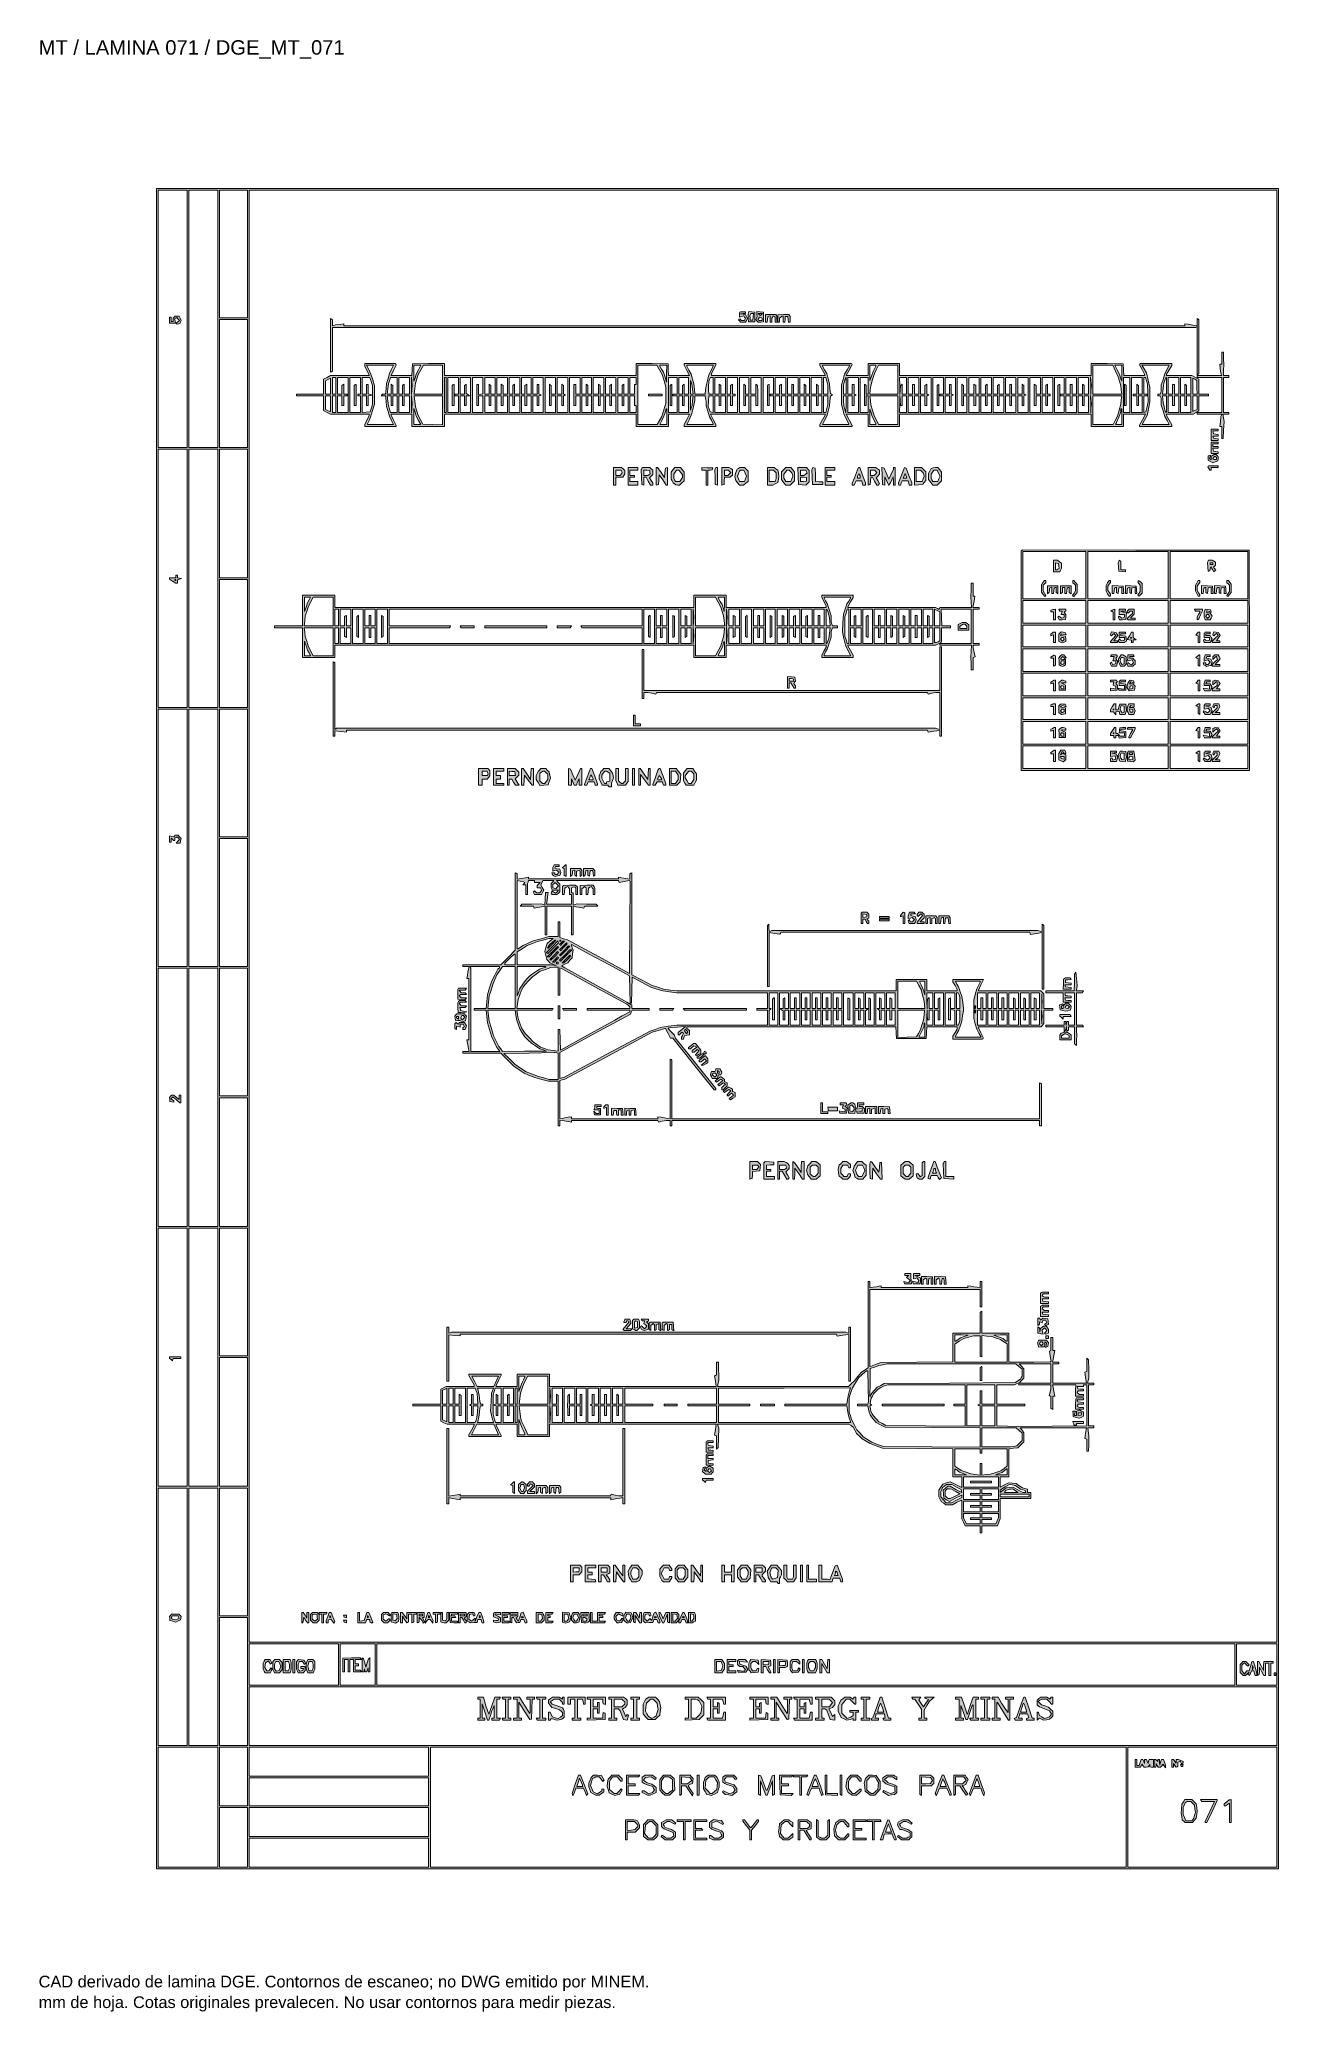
# Paper-space layout 'AN-15-DGE-071' of a CAD drawing. Header units: metres, sheet in millimetres. Extents: x 12 to 192, y 4 to 291.
import ezdxf

# ---------------------------------------------------------------- set-up
doc = ezdxf.new("R2010")
doc.units = ezdxf.units.M
for name, color, linetype, lineweight in [('DGE_CONTORNOS', 7, 'Continuous', 0), ('DGE_DATOS', 7, 'Continuous', 0), ('DGE_RELLENO', 7, 'Continuous', 0)]:
    doc.layers.add(name, color=color, linetype=linetype, lineweight=lineweight)
doc.styles.add('DGE_ARIAL', font='arial.ttf')

# ---------------------------------------------------------------- blocks, each defined once
blk = doc.blocks.new('LP_REF_DGE_MT_071')
at = {"layer": 'DGE_RELLENO'}
h = blk.add_hatch(color=7, dxfattribs=at)
h.paths.add_polyline_path([(29.13, 147.42), (29.13, 25.24), (110.71, 25.24), (192.29, 25.24), (192.29, 147.42), (192.29, 269.6), (110.71, 269.6), (29.13, 269.6)], flags=0)
h.paths.add_polyline_path([(33.58, 250.64), (33.58, 231.93), (31.48, 231.93), (29.38, 231.93), (29.38, 250.64), (29.38, 269.35), (31.48, 269.35), (33.58, 269.35)], flags=0)
h.paths.add_polyline_path([(38.04, 250.64), (38.04, 231.93), (35.94, 231.93), (33.84, 231.93), (33.84, 250.64), (33.84, 269.35), (35.94, 269.35), (38.04, 269.35)], flags=0)
h.paths.add_polyline_path([(42.37, 260.06), (42.37, 250.77), (40.33, 250.77), (38.29, 250.77), (38.29, 260.06), (38.29, 269.35), (40.33, 269.35), (42.37, 269.35)], flags=0)
h.paths.add_polyline_path([(192.04, 163.78), (192.04, 58.21), (117.33, 58.21), (42.62, 58.21), (42.62, 163.78), (42.62, 269.35), (117.33, 269.35), (192.04, 269.35)], flags=0)
h.paths.add_polyline_path([(42.37, 241.22), (42.37, 231.93), (40.33, 231.93), (38.29, 231.93), (38.29, 241.22), (38.29, 250.51), (40.33, 250.51), (42.37, 250.51)], flags=0)
h.paths.add_polyline_path([(33.58, 212.9), (33.58, 194.13), (31.48, 194.13), (29.38, 194.13), (29.38, 212.9), (29.38, 231.68), (31.48, 231.68), (33.58, 231.68)], flags=0)
h.paths.add_polyline_path([(38.04, 212.9), (38.04, 194.13), (35.94, 194.13), (33.84, 194.13), (33.84, 212.9), (33.84, 231.68), (35.94, 231.68), (38.04, 231.68)], flags=0)
h.paths.add_polyline_path([(42.37, 222.32), (42.37, 212.97), (40.33, 212.97), (38.29, 212.97), (38.29, 222.32), (38.29, 231.68), (40.33, 231.68), (42.37, 231.68)], flags=0)
h.paths.add_polyline_path([(42.37, 203.42), (42.37, 194.13), (40.33, 194.13), (38.29, 194.13), (38.29, 203.42), (38.29, 212.71), (40.33, 212.71), (42.37, 212.71)], flags=0)
h.paths.add_polyline_path([(33.58, 175.17), (33.58, 156.46), (31.48, 156.46), (29.38, 156.46), (29.38, 175.17), (29.38, 193.88), (31.48, 193.88), (33.58, 193.88)], flags=0)
h.paths.add_polyline_path([(38.04, 175.17), (38.04, 156.46), (35.94, 156.46), (33.84, 156.46), (33.84, 175.17), (33.84, 193.88), (35.94, 193.88), (38.04, 193.88)], flags=0)
h.paths.add_polyline_path([(42.37, 184.59), (42.37, 175.3), (40.33, 175.3), (38.29, 175.3), (38.29, 184.59), (38.29, 193.88), (40.33, 193.88), (42.37, 193.88)], flags=0)
h.paths.add_polyline_path([(42.37, 165.75), (42.37, 156.46), (40.33, 156.46), (38.29, 156.46), (38.29, 165.75), (38.29, 175.04), (40.33, 175.04), (42.37, 175.04)], flags=0)
h.paths.add_polyline_path([(33.58, 137.43), (33.58, 118.66), (31.48, 118.66), (29.38, 118.66), (29.38, 137.43), (29.38, 156.2), (31.48, 156.2), (33.58, 156.2)], flags=0)
h.paths.add_polyline_path([(38.04, 137.43), (38.04, 118.66), (35.94, 118.66), (33.84, 118.66), (33.84, 137.43), (33.84, 156.2), (35.94, 156.2), (38.04, 156.2)], flags=0)
h.paths.add_polyline_path([(42.37, 146.91), (42.37, 137.62), (40.33, 137.62), (38.29, 137.62), (38.29, 146.91), (38.29, 156.2), (40.33, 156.2), (42.37, 156.2)], flags=0)
h.paths.add_polyline_path([(42.37, 128.01), (42.37, 118.66), (40.33, 118.66), (38.29, 118.66), (38.29, 128.01), (38.29, 137.37), (40.33, 137.37), (42.37, 137.37)], flags=0)
h.paths.add_polyline_path([(33.58, 99.63), (33.58, 80.86), (31.48, 80.86), (29.38, 80.86), (29.38, 99.63), (29.38, 118.41), (31.48, 118.41), (33.58, 118.41)], flags=0)
h.paths.add_polyline_path([(38.04, 99.63), (38.04, 80.86), (35.94, 80.86), (33.84, 80.86), (33.84, 99.63), (33.84, 118.41), (35.94, 118.41), (38.04, 118.41)], flags=0)
h.paths.add_polyline_path([(42.37, 109.11), (42.37, 99.82), (40.33, 99.82), (38.29, 99.82), (38.29, 109.11), (38.29, 118.41), (40.33, 118.41), (42.37, 118.41)], flags=0)
h.paths.add_polyline_path([(42.37, 90.22), (42.37, 80.86), (40.33, 80.86), (38.29, 80.86), (38.29, 90.22), (38.29, 99.57), (40.33, 99.57), (42.37, 99.57)], flags=0)
h.paths.add_polyline_path([(33.58, 61.9), (33.58, 43.19), (31.48, 43.19), (29.38, 43.19), (29.38, 61.9), (29.38, 80.61), (31.48, 80.61), (33.58, 80.61)], flags=0)
h.paths.add_polyline_path([(38.04, 61.9), (38.04, 43.19), (35.94, 43.19), (33.84, 43.19), (33.84, 61.9), (33.84, 80.61), (35.94, 80.61), (38.04, 80.61)], flags=0)
h.paths.add_polyline_path([(42.37, 71.32), (42.37, 62.03), (40.33, 62.03), (38.29, 62.03), (38.29, 71.32), (38.29, 80.61), (40.33, 80.61), (42.37, 80.61)], flags=0)
h.paths.add_polyline_path([(42.37, 52.48), (42.37, 43.19), (40.33, 43.19), (38.29, 43.19), (38.29, 52.48), (38.29, 61.77), (40.33, 61.77), (42.37, 61.77)], flags=0)
h.paths.add_polyline_path([(55.6, 54.96), (55.6, 51.97), (49.11, 51.97), (42.62, 51.97), (42.62, 54.96), (42.62, 57.95), (49.11, 57.95), (55.6, 57.95)], flags=0)
h.paths.add_polyline_path([(60.95, 54.96), (60.95, 51.97), (58.4, 51.97), (55.86, 51.97), (55.86, 54.96), (55.86, 57.95), (58.4, 57.95), (60.95, 57.95)], flags=0)
h.paths.add_polyline_path([(185.93, 54.96), (185.93, 51.97), (123.57, 51.97), (61.2, 51.97), (61.2, 54.96), (61.2, 57.95), (123.57, 57.95), (185.93, 57.95)], flags=0)
h.paths.add_polyline_path([(192.04, 54.96), (192.04, 51.97), (189.11, 51.97), (186.18, 51.97), (186.18, 54.96), (186.18, 57.95), (189.11, 57.95), (192.04, 57.95)], flags=0)
h.paths.add_polyline_path([(192.04, 47.45), (192.04, 43.19), (117.33, 43.19), (42.62, 43.19), (42.62, 47.45), (42.62, 51.72), (117.33, 51.72), (192.04, 51.72)], flags=0)
h.paths.add_polyline_path([(38.04, 34.22), (38.04, 25.5), (33.71, 25.5), (29.38, 25.5), (29.38, 34.22), (29.38, 42.93), (33.71, 42.93), (38.04, 42.93)], flags=0)
h.paths.add_polyline_path([(42.37, 38.67), (42.37, 34.41), (40.33, 34.41), (38.29, 34.41), (38.29, 38.67), (38.29, 42.93), (40.33, 42.93), (42.37, 42.93)], flags=0)
h.paths.add_polyline_path([(68.71, 40.83), (68.71, 38.73), (55.67, 38.73), (42.62, 38.73), (42.62, 40.83), (42.62, 42.93), (55.67, 42.93), (68.71, 42.93)], flags=0)
h.paths.add_polyline_path([(170.15, 34.22), (170.15, 25.5), (119.56, 25.5), (68.97, 25.5), (68.97, 34.22), (68.97, 42.93), (119.56, 42.93), (170.15, 42.93)], flags=0)
h.paths.add_polyline_path([(192.04, 34.22), (192.04, 25.5), (181.22, 25.5), (170.4, 25.5), (170.4, 34.22), (170.4, 42.93), (181.22, 42.93), (192.04, 42.93)], flags=0)
h.paths.add_polyline_path([(68.71, 36.44), (68.71, 34.41), (55.67, 34.41), (42.62, 34.41), (42.62, 36.44), (42.62, 38.48), (55.67, 38.48), (68.71, 38.48)], flags=0)
h.paths.add_polyline_path([(42.37, 29.83), (42.37, 25.5), (40.33, 25.5), (38.29, 25.5), (38.29, 29.83), (38.29, 34.15), (40.33, 34.15), (42.37, 34.15)], flags=0)
h.paths.add_polyline_path([(68.71, 32.05), (68.71, 29.95), (55.67, 29.95), (42.62, 29.95), (42.62, 32.05), (42.62, 34.15), (55.67, 34.15), (68.71, 34.15)], flags=0)
h.paths.add_polyline_path([(68.71, 27.6), (68.71, 25.5), (55.67, 25.5), (42.62, 25.5), (42.62, 27.6), (42.62, 29.7), (55.67, 29.7), (68.71, 29.7)], flags=0)
h.paths.add_polyline_path([(31.7, 250.87), (31.55, 250.72), (31.55, 250.49), (31.55, 250.26), (31.42, 250.26), (31.29, 250.26), (31.29, 250.58), (31.29, 250.89), (31.17, 250.89), (31.04, 250.89), (31.04, 250.45), (31.04, 250), (31.47, 250), (31.89, 250), (31.84, 250.31), (31.78, 250.61), (31.93, 250.7), (32.08, 250.8), (32.29, 250.58), (32.5, 250.37), (32.26, 250.19), (32.01, 250), (32.09, 249.92), (32.17, 249.84), (32.37, 249.92), (32.57, 250), (32.65, 250.2), (32.73, 250.4), (32.59, 250.71), (32.44, 251.02), (32.15, 251.02), (31.85, 251.02)], flags=0)
h.paths.add_polyline_path([(113.98, 251.57), (113.89, 251.49), (113.89, 251.19), (113.89, 250.89), (114.22, 250.97), (114.56, 251.05), (114.66, 250.89), (114.76, 250.73), (114.69, 250.55), (114.63, 250.38), (114.4, 250.38), (114.16, 250.38), (114.08, 250.51), (114, 250.64), (113.88, 250.57), (113.75, 250.49), (113.9, 250.31), (114.05, 250.13), (114.41, 250.13), (114.77, 250.13), (114.92, 250.4), (115.06, 250.67), (114.93, 250.96), (114.8, 251.26), (114.44, 251.31), (114.08, 251.36), (114.43, 251.38), (114.78, 251.4), (114.78, 251.53), (114.78, 251.66), (114.42, 251.66), (114.06, 251.66)], flags=0)
h.paths.add_polyline_path([(115.22, 251.49), (115.15, 251.3), (115.19, 250.75), (115.23, 250.19), (115.67, 250.19), (116.12, 250.19), (116.12, 250.89), (116.12, 251.59), (115.71, 251.63), (115.29, 251.67)], flags=0)
h.paths.add_polyline_path([(115.91, 250.93), (115.87, 250.45), (115.67, 250.45), (115.48, 250.45), (115.44, 250.74), (115.4, 251.04), (115.47, 251.22), (115.54, 251.4), (115.74, 251.4), (115.94, 251.4)], flags=0)
h.paths.add_polyline_path([(116.45, 251.32), (116.47, 250.96), (116.38, 250.73), (116.28, 250.51), (116.44, 250.31), (116.61, 250.12), (117, 250.15), (117.39, 250.19), (117.39, 250.89), (117.39, 251.59), (116.91, 251.63), (116.42, 251.67)], flags=0)
h.paths.add_polyline_path([(117.1, 251.25), (116.95, 251.1), (116.79, 251.25), (116.64, 251.4), (116.95, 251.4), (117.25, 251.4)], flags=0)
h.paths.add_polyline_path([(117.2, 250.56), (117.2, 250.38), (116.97, 250.38), (116.74, 250.38), (116.65, 250.47), (116.57, 250.55), (116.7, 250.71), (116.84, 250.88), (117.02, 250.81), (117.2, 250.74)], flags=0)
h.paths.add_polyline_path([(117.71, 250.7), (117.71, 250.13), (117.83, 250.13), (117.95, 250.13), (117.99, 250.53), (118.03, 250.94), (118.19, 250.99), (118.35, 251.04), (118.35, 250.59), (118.35, 250.13), (118.47, 250.13), (118.6, 250.13), (118.6, 250.42), (118.61, 250.7), (118.72, 250.88), (118.83, 251.05), (118.97, 250.97), (119.11, 250.88), (119.11, 250.5), (119.11, 250.13), (119.24, 250.13), (119.37, 250.13), (119.36, 250.54), (119.36, 250.96), (119.27, 251.1), (119.17, 251.25), (118.44, 251.26), (117.71, 251.27)], flags=0)
h.paths.add_polyline_path([(119.49, 250.68), (119.49, 250.13), (119.62, 250.13), (119.75, 250.13), (119.75, 250.42), (119.75, 250.72), (119.9, 250.87), (120.05, 251.02), (120.15, 251.02), (120.26, 251.02), (120.26, 250.58), (120.26, 250.13), (120.38, 250.13), (120.49, 250.13), (120.53, 250.54), (120.57, 250.96), (120.77, 250.96), (120.96, 250.96), (121, 250.54), (121.04, 250.13), (121.16, 250.13), (121.27, 250.13), (121.27, 250.54), (121.27, 250.96), (121.18, 251.11), (121.08, 251.26), (120.29, 251.25), (119.49, 251.23)], flags=0)
h.paths.add_polyline_path([(54.46, 246.76), (54.46, 242.86), (54.58, 242.94), (54.71, 243.02), (54.71, 246.19), (54.71, 249.36), (117.47, 249.36), (180.22, 249.36), (180.34, 249.44), (180.46, 249.51), (180.46, 245.99), (180.46, 242.48), (180.58, 242.56), (180.71, 242.64), (180.71, 246.57), (180.71, 250.5), (180.58, 250.58), (180.46, 250.65), (180.46, 250.12), (180.46, 249.59), (180.04, 249.67), (179.63, 249.75), (179.15, 249.83), (178.67, 249.91), (178.67, 249.76), (178.67, 249.62), (117.52, 249.62), (56.37, 249.62), (56.37, 249.76), (56.37, 249.9), (55.76, 249.82), (55.16, 249.73), (54.93, 249.67), (54.71, 249.6), (54.71, 250.05), (54.71, 250.5), (54.58, 250.58), (54.46, 250.65)], flags=0)
h.paths.add_polyline_path([(184.02, 244.91), (184.02, 244.02), (183.88, 244.02), (183.73, 244.02), (183.82, 243.38), (183.9, 242.74), (183.97, 242.56), (184.05, 242.37), (182.25, 242.37), (180.46, 242.37), (180.46, 242.24), (180.46, 242.11), (182.24, 242.11), (184.02, 242.11), (184.02, 239.57), (184.02, 237.02), (182.24, 237.02), (180.46, 237.02), (180.46, 236.89), (180.46, 236.77), (182.25, 236.77), (184.05, 236.77), (183.98, 236.6), (183.92, 236.42), (183.83, 235.7), (183.74, 234.98), (183.88, 234.98), (184.02, 234.98), (184.02, 234.09), (184.02, 233.2), (184.13, 233.2), (184.24, 233.2), (184.31, 234.44), (184.38, 235.68), (184.28, 236.23), (184.18, 236.77), (184.61, 236.77), (185.04, 236.77), (185.04, 236.89), (185.04, 237.02), (184.66, 237.02), (184.27, 237.02), (184.27, 239.57), (184.27, 242.11), (184.66, 242.11), (185.04, 242.11), (185.04, 242.24), (185.04, 242.37), (184.65, 242.37), (184.27, 242.37), (184.3, 243.16), (184.33, 243.96), (184.3, 244.88), (184.27, 245.8), (184.15, 245.8), (184.02, 245.8)], flags=0)
h.paths.add_polyline_path([(59.42, 243.95), (59.42, 243.76), (59.74, 243.13), (60.06, 242.5), (60.06, 242.43), (60.06, 242.37), (57.25, 242.37), (54.45, 242.37), (53.94, 242.11), (53.44, 241.85), (53.44, 240.77), (53.44, 239.69), (51.47, 239.69), (49.49, 239.69), (49.49, 239.57), (49.49, 239.44), (51.47, 239.44), (53.44, 239.44), (53.44, 238.36), (53.44, 237.28), (53.94, 237.02), (54.45, 236.77), (57.25, 236.77), (60.06, 236.77), (60.06, 236.63), (60.06, 236.5), (59.74, 235.88), (59.42, 235.25), (59.42, 235.12), (59.42, 234.98), (61.71, 234.98), (64, 234.98), (64, 235.05), (64, 235.12), (63.62, 235.88), (63.24, 236.63), (63.24, 236.7), (63.24, 236.77), (64.77, 236.77), (66.29, 236.77), (66.29, 235.88), (66.29, 234.98), (68.65, 234.98), (71, 234.98), (71, 235.88), (71, 236.77), (84.94, 236.77), (98.87, 236.77), (98.87, 235.88), (98.87, 234.98), (101.23, 234.98), (103.58, 234.98), (103.58, 235.88), (103.58, 236.77), (105.11, 236.77), (106.64, 236.77), (106.26, 236.01), (105.87, 235.25), (105.87, 235.12), (105.87, 234.98), (108.17, 234.98), (110.46, 234.98), (110.46, 235.12), (110.46, 235.25), (110.07, 236.01), (109.69, 236.77), (118.03, 236.77), (126.37, 236.77), (126.37, 236.68), (126.37, 236.6), (125.98, 235.92), (125.6, 235.24), (125.6, 235.11), (125.6, 234.98), (127.96, 234.98), (130.31, 234.98), (130.31, 235.04), (130.31, 235.1), (129.85, 235.93), (129.4, 236.77), (131, 236.77), (132.6, 236.77), (132.6, 235.88), (132.6, 234.98), (134.89, 234.98), (137.18, 234.98), (137.18, 235.88), (137.18, 236.77), (151.12, 236.77), (165.06, 236.77), (165.06, 235.88), (165.06, 234.98), (167.41, 234.98), (169.76, 234.98), (169.76, 235.88), (169.76, 236.77), (171.36, 236.77), (172.96, 236.77), (172.51, 235.96), (172.06, 235.15), (172.06, 235.07), (172.06, 234.98), (174.41, 234.98), (176.76, 234.98), (176.76, 235.09), (176.76, 235.2), (176.39, 235.89), (176.01, 236.58), (176, 236.67), (176, 236.77), (177.94, 236.77), (179.88, 236.77), (180.3, 237.02), (180.71, 237.27), (180.71, 238.36), (180.71, 239.44), (181.41, 239.44), (182.11, 239.44), (182.11, 239.57), (182.11, 239.69), (181.41, 239.69), (180.71, 239.69), (180.71, 240.77), (180.71, 241.85), (180.21, 242.11), (179.7, 242.37), (177.85, 242.37), (176, 242.37), (176, 242.46), (176.01, 242.56), (176.38, 243.19), (176.76, 243.83), (176.76, 243.99), (176.76, 244.15), (174.48, 244.15), (172.2, 244.15), (172.13, 244.04), (172.06, 243.93), (172.44, 243.24), (172.81, 242.56), (172.82, 242.46), (172.82, 242.37), (171.3, 242.37), (169.78, 242.37), (169.74, 243.23), (169.7, 244.08), (167.38, 244.12), (165.06, 244.15), (165.06, 243.26), (165.06, 242.37), (151.12, 242.37), (137.18, 242.37), (137.18, 243.26), (137.18, 244.15), (134.89, 244.15), (132.6, 244.15), (132.6, 243.26), (132.6, 242.37), (131, 242.37), (129.41, 242.37), (129.86, 243.17), (130.31, 243.98), (130.23, 244.06), (130.14, 244.15), (127.87, 244.15), (125.6, 244.15), (125.6, 244), (125.6, 243.85), (125.98, 243.17), (126.37, 242.5), (126.37, 242.43), (126.37, 242.37), (118.09, 242.37), (109.82, 242.37), (109.82, 242.5), (109.82, 242.63), (110.14, 243.26), (110.46, 243.88), (110.46, 244.02), (110.46, 244.15), (108.17, 244.15), (105.87, 244.15), (105.87, 244.02), (105.87, 243.89), (106.26, 243.13), (106.64, 242.37), (105.12, 242.37), (103.6, 242.37), (103.56, 243.23), (103.52, 244.08), (101.2, 244.12), (98.87, 244.15), (98.87, 243.26), (98.87, 242.37), (84.94, 242.37), (71, 242.37), (71, 243.26), (71, 244.15), (68.68, 244.12), (66.36, 244.08), (66.32, 243.23), (66.28, 242.37), (64.76, 242.37), (63.24, 242.37), (63.62, 243.13), (64.01, 243.9), (63.94, 244.03), (63.86, 244.15), (61.64, 244.15), (59.42, 244.15)], flags=0)
h.paths.add_polyline_path([(63.32, 243.29), (63.02, 242.68), (62.81, 241.96), (62.6, 241.24), (62.52, 240.47), (62.44, 239.69), (62.21, 239.69), (61.98, 239.69), (61.9, 239.57), (61.82, 239.44), (62.13, 239.44), (62.44, 239.44), (62.52, 238.67), (62.6, 237.89), (62.81, 237.17), (63.02, 236.45), (63.32, 235.84), (63.62, 235.24), (61.71, 235.24), (59.8, 235.24), (59.8, 235.31), (59.8, 235.38), (60.04, 235.85), (60.28, 236.32), (60.57, 237.28), (60.86, 238.23), (60.86, 239.57), (60.86, 240.9), (60.59, 241.75), (60.33, 242.6), (60, 243.25), (59.67, 243.89), (61.65, 243.89), (63.62, 243.89)], flags=0)
h.paths.add_polyline_path([(67.23, 243.23), (66.9, 242.57), (66.74, 242.05), (66.57, 241.54), (66.56, 242.72), (66.55, 243.89), (67.06, 243.89), (67.57, 243.89)], flags=0)
h.paths.add_polyline_path([(70.75, 241.79), (70.75, 239.69), (68.67, 239.69), (66.6, 239.69), (66.69, 240.49), (66.78, 241.28), (66.98, 241.9), (67.18, 242.52), (67.57, 243.21), (67.97, 243.89), (69.36, 243.89), (70.75, 243.89)], flags=0)
h.paths.add_polyline_path([(102.29, 243.22), (102.67, 242.54), (102.94, 241.61), (103.22, 240.68), (103.22, 239.52), (103.22, 238.35), (102.91, 237.37), (102.6, 236.4), (102.26, 235.82), (101.92, 235.24), (100.52, 235.24), (99.13, 235.24), (99.13, 239.57), (99.13, 243.89), (100.52, 243.89), (101.91, 243.89)], flags=0)
h.paths.add_polyline_path([(103.32, 242.65), (103.32, 241.41), (103.09, 242.13), (102.85, 242.85), (102.58, 243.29), (102.31, 243.73), (102.31, 243.81), (102.31, 243.89), (102.82, 243.89), (103.33, 243.89)], flags=0)
h.paths.add_polyline_path([(110.07, 243.84), (110.07, 243.79), (109.77, 243.12), (109.46, 242.46), (109.26, 241.68), (109.07, 240.9), (108.99, 240.3), (108.91, 239.69), (108.18, 239.69), (107.44, 239.69), (107.35, 240.42), (107.27, 241.15), (107.06, 241.85), (106.86, 242.56), (106.56, 243.16), (106.26, 243.76), (106.26, 243.83), (106.26, 243.89), (108.17, 243.89), (110.07, 243.89)], flags=0)
h.paths.add_polyline_path([(129.56, 243.23), (129.19, 242.56), (128.98, 241.8), (128.76, 241.04), (128.76, 239.57), (128.76, 238.1), (128.92, 237.47), (129.08, 236.83), (129.44, 236.1), (129.8, 235.37), (129.8, 235.31), (129.8, 235.24), (127.89, 235.24), (125.98, 235.24), (126.29, 235.85), (126.6, 236.47), (126.79, 237.22), (126.98, 237.98), (127.06, 238.67), (127.15, 239.37), (127.3, 239.47), (127.45, 239.57), (127.3, 239.66), (127.15, 239.76), (127.06, 240.46), (126.98, 241.16), (126.79, 241.92), (126.6, 242.68), (126.29, 243.22), (125.98, 243.75), (125.98, 243.82), (125.98, 243.89), (127.96, 243.89), (129.93, 243.89)], flags=0)
h.paths.add_polyline_path([(133.75, 243.82), (133.75, 243.75), (133.54, 243.35), (133.33, 242.95), (133.1, 242.31), (132.87, 241.67), (132.87, 242.78), (132.86, 243.89), (133.3, 243.89), (133.75, 243.89)], flags=0)
h.paths.add_polyline_path([(136.93, 241.79), (136.93, 239.69), (134.89, 239.69), (132.86, 239.69), (132.93, 240.3), (133, 240.9), (133.26, 241.79), (133.52, 242.68), (133.83, 243.29), (134.13, 243.89), (135.53, 243.89), (136.93, 243.89)], flags=0)
h.paths.add_polyline_path([(168.59, 243.03), (168.99, 242.18), (169.17, 241.54), (169.36, 240.9), (169.42, 240.3), (169.48, 239.69), (167.39, 239.69), (165.31, 239.69), (165.31, 241.79), (165.31, 243.89), (166.75, 243.89), (168.19, 243.89)], flags=0)
h.paths.add_polyline_path([(169.5, 242.72), (169.49, 241.54), (169.32, 242.05), (169.16, 242.57), (168.82, 243.23), (168.49, 243.89), (169, 243.89), (169.51, 243.89)], flags=0)
h.paths.add_polyline_path([(176.06, 243.25), (175.74, 242.61), (175.49, 241.82), (175.24, 241.03), (175.24, 240.56), (175.24, 240.1), (175.16, 239.89), (175.08, 239.69), (174.91, 239.69), (174.73, 239.69), (174.73, 239.57), (174.73, 239.44), (174.91, 239.44), (175.08, 239.44), (175.16, 239.24), (175.24, 239.04), (175.24, 238.58), (175.24, 238.13), (175.49, 237.27), (175.75, 236.41), (176.08, 235.83), (176.4, 235.24), (174.43, 235.24), (172.46, 235.24), (172.82, 235.91), (173.18, 236.58), (173.38, 237.56), (173.58, 238.54), (173.58, 239.59), (173.58, 240.65), (173.33, 241.71), (173.07, 242.77), (172.74, 243.33), (172.41, 243.89), (174.4, 243.89), (176.39, 243.89)], flags=0)
h.paths.add_polyline_path([(55.22, 240.9), (55.22, 239.69), (54.97, 239.69), (54.71, 239.69), (54.71, 240.9), (54.71, 242.11), (54.97, 242.11), (55.22, 242.11)], flags=0)
h.paths.add_polyline_path([(57, 239.57), (57, 237.02), (56.24, 237.02), (55.48, 237.02), (55.48, 238.23), (55.48, 239.44), (55.79, 239.44), (56.11, 239.44), (56.11, 238.74), (56.11, 238.04), (56.24, 238.04), (56.37, 238.04), (56.37, 238.74), (56.37, 239.44), (56.62, 239.44), (56.88, 239.44), (56.88, 239.57), (56.88, 239.69), (56.62, 239.69), (56.37, 239.69), (56.37, 240.4), (56.37, 241.11), (56.24, 241.03), (56.11, 240.95), (56.11, 240.32), (56.11, 239.69), (55.79, 239.69), (55.48, 239.69), (55.48, 240.9), (55.48, 242.11), (56.24, 242.11), (57, 242.11)], flags=0)
h.paths.add_polyline_path([(58.78, 240.9), (58.78, 239.69), (58.59, 239.69), (58.4, 239.69), (58.4, 239.57), (58.4, 239.44), (58.59, 239.44), (58.78, 239.44), (58.78, 238.23), (58.78, 237.02), (58.02, 237.02), (57.26, 237.02), (57.26, 239.57), (57.26, 242.11), (58.02, 242.11), (58.78, 242.11)], flags=0)
h.paths.add_polyline_path([(60.36, 241.52), (60.57, 240.92), (60.56, 239.58), (60.56, 238.23), (60.39, 237.66), (60.22, 237.08), (59.63, 237.05), (59.04, 237.01), (59.04, 238.22), (59.04, 239.44), (59.36, 239.44), (59.68, 239.44), (59.68, 238.74), (59.68, 238.04), (59.8, 238.04), (59.93, 238.04), (59.93, 238.73), (59.93, 239.42), (60.22, 239.48), (60.5, 239.53), (60.22, 239.63), (59.93, 239.72), (59.93, 240.41), (59.93, 241.09), (59.8, 241.09), (59.68, 241.09), (59.68, 240.39), (59.68, 239.69), (59.36, 239.69), (59.04, 239.69), (59.04, 240.9), (59.04, 242.11), (59.6, 242.11), (60.16, 242.11)], flags=0)
h.paths.add_polyline_path([(64.13, 240.9), (64.13, 239.69), (63.81, 239.69), (63.49, 239.69), (63.49, 240.32), (63.49, 240.95), (63.37, 241.03), (63.24, 241.11), (63.24, 240.4), (63.24, 239.69), (62.97, 239.69), (62.69, 239.69), (62.78, 240.43), (62.87, 241.16), (63.01, 241.63), (63.15, 242.11), (63.64, 242.11), (64.13, 242.11)], flags=0)
h.paths.add_polyline_path([(65.91, 240.9), (65.91, 239.69), (65.53, 239.69), (65.15, 239.69), (65.15, 240.4), (65.15, 241.11), (65.02, 241.03), (64.89, 240.95), (64.89, 240.32), (64.89, 239.69), (64.64, 239.69), (64.38, 239.69), (64.38, 240.9), (64.38, 242.11), (65.15, 242.11), (65.91, 242.11)], flags=0)
h.paths.add_polyline_path([(66.26, 240.3), (66.21, 239.63), (66.21, 240.9), (66.21, 242.18), (66.26, 241.58), (66.31, 240.97)], flags=0)
h.paths.add_polyline_path([(71.26, 239.57), (71.26, 237.02), (71.13, 237.02), (71, 237.02), (71, 239.57), (71, 242.11), (71.13, 242.11), (71.26, 242.11)], flags=0)
h.paths.add_polyline_path([(73.04, 240.9), (73.04, 239.69), (72.78, 239.69), (72.53, 239.69), (72.53, 239.57), (72.53, 239.44), (72.78, 239.44), (73.04, 239.44), (73.04, 238.23), (73.04, 237.02), (72.28, 237.02), (71.51, 237.02), (71.51, 239.57), (71.51, 242.11), (72.28, 242.11), (73.04, 242.11)], flags=0)
h.paths.add_polyline_path([(74.82, 239.57), (74.82, 237.02), (74.06, 237.02), (73.29, 237.02), (73.29, 238.23), (73.29, 239.44), (73.61, 239.44), (73.93, 239.44), (73.93, 238.74), (73.93, 238.04), (74.06, 238.04), (74.18, 238.04), (74.18, 238.74), (74.18, 239.44), (74.41, 239.44), (74.63, 239.45), (74.41, 239.62), (74.18, 239.79), (74.18, 240.45), (74.18, 241.11), (74.06, 241.03), (73.93, 240.95), (73.93, 240.32), (73.93, 239.69), (73.61, 239.69), (73.29, 239.69), (73.29, 240.9), (73.29, 242.11), (74.06, 242.11), (74.82, 242.11)], flags=0)
h.paths.add_polyline_path([(76.6, 240.92), (76.6, 239.72), (76.28, 239.66), (75.97, 239.6), (75.97, 240.35), (75.97, 241.09), (75.84, 241.09), (75.71, 241.09), (75.71, 239.57), (75.71, 238.04), (75.84, 238.04), (75.97, 238.04), (75.97, 238.74), (75.97, 239.44), (76.28, 239.44), (76.6, 239.44), (76.6, 238.23), (76.6, 237.02), (75.84, 237.02), (75.08, 237.02), (75.08, 239.57), (75.08, 242.11), (75.84, 242.11), (76.6, 242.11)], flags=0)
h.paths.add_polyline_path([(78.38, 240.9), (78.38, 239.69), (78.07, 239.69), (77.75, 239.69), (77.75, 240.32), (77.75, 240.95), (77.62, 241.03), (77.49, 241.11), (77.49, 240.4), (77.49, 239.69), (77.18, 239.69), (76.86, 239.69), (76.86, 240.9), (76.86, 242.11), (77.62, 242.11), (78.38, 242.11)], flags=0)
h.paths.add_polyline_path([(80.17, 240.9), (80.17, 239.69), (79.85, 239.69), (79.53, 239.69), (79.53, 240.32), (79.53, 240.95), (79.4, 241.03), (79.28, 241.11), (79.28, 240.4), (79.28, 239.69), (78.96, 239.69), (78.64, 239.69), (78.64, 240.9), (78.64, 242.11), (79.4, 242.11), (80.17, 242.11)], flags=0)
h.paths.add_polyline_path([(81.95, 240.9), (81.95, 239.69), (81.57, 239.69), (81.18, 239.69), (81.18, 240.4), (81.18, 241.11), (81.06, 241.03), (80.93, 240.95), (80.93, 240.32), (80.93, 239.69), (80.68, 239.69), (80.42, 239.69), (80.42, 240.9), (80.42, 242.11), (81.18, 242.11), (81.95, 242.11)], flags=0)
h.paths.add_polyline_path([(83.6, 240.9), (83.6, 239.69), (83.28, 239.69), (82.97, 239.69), (82.97, 240.4), (82.97, 241.11), (82.84, 241.03), (82.71, 240.95), (82.71, 240.32), (82.71, 239.69), (82.46, 239.69), (82.2, 239.69), (82.2, 240.9), (82.2, 242.11), (82.9, 242.11), (83.6, 242.11)], flags=0)
h.paths.add_polyline_path([(85.38, 239.57), (85.38, 237.02), (84.62, 237.02), (83.86, 237.02), (83.86, 238.23), (83.86, 239.44), (84.17, 239.44), (84.49, 239.44), (84.49, 238.74), (84.49, 238.04), (84.62, 238.04), (84.75, 238.04), (84.75, 238.73), (84.75, 239.42), (84.91, 239.49), (85.07, 239.57), (84.91, 239.64), (84.75, 239.71), (84.75, 240.4), (84.75, 241.09), (84.62, 241.09), (84.49, 241.09), (84.49, 240.39), (84.49, 239.69), (84.17, 239.69), (83.86, 239.69), (83.86, 240.9), (83.86, 242.11), (84.62, 242.11), (85.38, 242.11)], flags=0)
h.paths.add_polyline_path([(87.17, 240.9), (87.17, 239.69), (86.85, 239.69), (86.53, 239.69), (86.53, 240.32), (86.53, 240.95), (86.4, 241.03), (86.27, 241.11), (86.27, 239.57), (86.27, 238.04), (86.4, 238.04), (86.53, 238.04), (86.53, 238.74), (86.53, 239.44), (86.85, 239.44), (87.17, 239.44), (87.17, 238.23), (87.17, 237.02), (86.4, 237.02), (85.64, 237.02), (85.64, 239.57), (85.64, 242.11), (86.4, 242.11), (87.17, 242.11)], flags=0)
h.paths.add_polyline_path([(88.95, 239.57), (88.95, 237.02), (88.18, 237.02), (87.42, 237.02), (87.42, 238.23), (87.42, 239.44), (87.74, 239.44), (88.06, 239.44), (88.06, 238.74), (88.06, 238.04), (88.18, 238.04), (88.31, 238.04), (88.31, 238.73), (88.31, 239.42), (88.47, 239.49), (88.63, 239.57), (88.47, 239.64), (88.31, 239.71), (88.31, 240.33), (88.31, 240.95), (88.18, 241.03), (88.06, 241.11), (88.06, 240.4), (88.06, 239.69), (87.74, 239.69), (87.42, 239.69), (87.42, 240.9), (87.42, 242.11), (88.18, 242.11), (88.95, 242.11)], flags=0)
h.paths.add_polyline_path([(90.73, 240.9), (90.73, 239.69), (90.41, 239.69), (90.09, 239.69), (90.09, 240.39), (90.09, 241.09), (89.97, 241.09), (89.84, 241.09), (89.84, 239.57), (89.84, 238.04), (89.97, 238.04), (90.09, 238.04), (90.09, 238.74), (90.09, 239.44), (90.41, 239.44), (90.73, 239.44), (90.73, 238.23), (90.73, 237.02), (89.97, 237.02), (89.2, 237.02), (89.2, 239.57), (89.2, 242.11), (89.97, 242.11), (90.73, 242.11)], flags=0)
h.paths.add_polyline_path([(92.38, 240.9), (92.38, 239.69), (92.13, 239.69), (91.87, 239.69), (91.87, 240.32), (91.87, 240.95), (91.75, 241.03), (91.62, 241.11), (91.62, 240.4), (91.62, 239.69), (91.3, 239.69), (90.98, 239.69), (90.98, 240.9), (90.98, 242.11), (91.68, 242.11), (92.38, 242.11)], flags=0)
h.paths.add_polyline_path([(94.17, 240.9), (94.17, 239.69), (93.91, 239.69), (93.66, 239.69), (93.66, 240.32), (93.66, 240.95), (93.53, 241.03), (93.4, 241.11), (93.4, 240.4), (93.4, 239.69), (93.02, 239.69), (92.64, 239.69), (92.64, 240.9), (92.64, 242.11), (93.4, 242.11), (94.17, 242.11)], flags=0)
h.paths.add_polyline_path([(95.95, 240.9), (95.95, 239.69), (95.63, 239.69), (95.31, 239.69), (95.31, 240.4), (95.31, 241.11), (95.18, 241.03), (95.06, 240.95), (95.06, 240.32), (95.06, 239.69), (94.74, 239.69), (94.42, 239.69), (94.42, 240.9), (94.42, 242.11), (95.18, 242.11), (95.95, 242.11)], flags=0)
h.paths.add_polyline_path([(97.73, 240.9), (97.73, 239.69), (97.41, 239.69), (97.09, 239.69), (97.09, 240.4), (97.09, 241.11), (96.97, 241.03), (96.84, 240.95), (96.84, 240.32), (96.84, 239.69), (96.52, 239.69), (96.2, 239.69), (96.2, 240.9), (96.2, 242.11), (96.97, 242.11), (97.73, 242.11)], flags=0)
h.paths.add_polyline_path([(98.87, 241.6), (98.87, 241.09), (98.75, 241.09), (98.62, 241.09), (98.62, 240.39), (98.62, 239.69), (98.3, 239.69), (97.98, 239.69), (97.98, 240.9), (97.98, 242.11), (98.43, 242.11), (98.87, 242.11)], flags=0)
h.paths.add_polyline_path([(104.86, 240.9), (104.86, 239.69), (104.54, 239.69), (104.22, 239.69), (104.22, 239.57), (104.22, 239.44), (104.54, 239.44), (104.86, 239.44), (104.86, 238.23), (104.86, 237.02), (104.22, 237.02), (103.58, 237.02), (103.58, 239.57), (103.58, 242.11), (104.22, 242.11), (104.86, 242.11)], flags=0)
h.paths.add_polyline_path([(106.51, 240.9), (106.51, 239.69), (106.19, 239.69), (105.87, 239.69), (105.87, 240.4), (105.87, 241.11), (105.75, 241.03), (105.62, 240.95), (105.62, 240.32), (105.62, 239.69), (105.37, 239.69), (105.11, 239.69), (105.11, 240.9), (105.11, 242.11), (105.81, 242.11), (106.51, 242.11)], flags=0)
h.paths.add_polyline_path([(110.07, 240.9), (110.07, 239.69), (109.76, 239.69), (109.44, 239.69), (109.42, 240.36), (109.41, 241.03), (109.44, 241.28), (109.46, 241.52), (109.57, 241.82), (109.69, 242.11), (109.88, 242.11), (110.07, 242.11)], flags=0)
h.paths.add_polyline_path([(111.86, 240.9), (111.86, 239.69), (111.54, 239.69), (111.22, 239.69), (111.22, 240.32), (111.22, 240.95), (111.09, 241.03), (110.97, 241.11), (110.97, 240.4), (110.97, 239.69), (110.65, 239.69), (110.33, 239.69), (110.33, 240.9), (110.33, 242.11), (111.09, 242.11), (111.86, 242.11)], flags=0)
h.paths.add_polyline_path([(113.64, 239.57), (113.64, 237.02), (112.87, 237.02), (112.11, 237.02), (112.11, 238.23), (112.11, 239.44), (112.37, 239.44), (112.62, 239.44), (112.62, 238.74), (112.62, 238.04), (112.75, 238.04), (112.87, 238.04), (112.87, 238.74), (112.87, 239.44), (113.07, 239.44), (113.26, 239.44), (113.26, 239.57), (113.26, 239.69), (113.07, 239.69), (112.87, 239.69), (112.87, 240.4), (112.87, 241.11), (112.75, 241.03), (112.62, 240.95), (112.62, 240.32), (112.62, 239.69), (112.37, 239.69), (112.11, 239.69), (112.11, 240.9), (112.11, 242.11), (112.87, 242.11), (113.64, 242.11)], flags=0)
h.paths.add_polyline_path([(115.29, 240.9), (115.29, 239.69), (115.04, 239.69), (114.78, 239.69), (114.78, 240.32), (114.78, 240.95), (114.66, 241.03), (114.53, 241.11), (114.53, 239.57), (114.53, 238.04), (114.66, 238.04), (114.78, 238.04), (114.78, 238.74), (114.78, 239.44), (115.04, 239.44), (115.29, 239.44), (115.29, 238.23), (115.29, 237.02), (114.59, 237.02), (113.89, 237.02), (113.89, 239.57), (113.89, 242.11), (114.59, 242.11), (115.29, 242.11)], flags=0)
h.paths.add_polyline_path([(117.07, 239.57), (117.07, 237.02), (116.31, 237.02), (115.55, 237.02), (115.55, 238.23), (115.55, 239.44), (115.93, 239.44), (116.31, 239.44), (116.31, 238.74), (116.31, 238.04), (116.44, 238.04), (116.57, 238.04), (116.58, 238.77), (116.6, 239.5), (116.57, 240.2), (116.54, 240.9), (116.43, 241.02), (116.31, 241.14), (116.31, 240.42), (116.31, 239.69), (115.93, 239.69), (115.55, 239.69), (115.55, 240.9), (115.55, 242.11), (116.31, 242.11), (117.07, 242.11)], flags=0)
h.paths.add_polyline_path([(118.86, 240.9), (118.86, 239.69), (118.6, 239.69), (118.35, 239.69), (118.35, 239.57), (118.35, 239.44), (118.6, 239.44), (118.86, 239.44), (118.86, 238.23), (118.86, 237.02), (118.09, 237.02), (117.33, 237.02), (117.33, 239.57), (117.33, 242.11), (118.09, 242.11), (118.86, 242.11)], flags=0)
h.paths.add_polyline_path([(120.64, 240.9), (120.64, 239.69), (120.32, 239.69), (120, 239.69), (120, 240.4), (120, 241.11), (119.87, 241.03), (119.75, 240.95), (119.75, 240.32), (119.75, 239.69), (119.43, 239.69), (119.11, 239.69), (119.11, 240.9), (119.11, 242.11), (119.87, 242.11), (120.64, 242.11)], flags=0)
h.paths.add_polyline_path([(122.42, 240.9), (122.42, 239.69), (122.1, 239.69), (121.78, 239.69), (121.78, 240.39), (121.78, 241.09), (121.66, 241.09), (121.53, 241.09), (121.53, 240.39), (121.53, 239.69), (121.21, 239.69), (120.89, 239.69), (120.89, 240.9), (120.89, 242.11), (121.66, 242.11), (122.42, 242.11)], flags=0)
h.paths.add_polyline_path([(124.07, 240.9), (124.07, 239.69), (123.82, 239.69), (123.57, 239.69), (123.57, 240.32), (123.57, 240.95), (123.44, 241.03), (123.31, 241.11), (123.31, 240.4), (123.31, 239.69), (122.99, 239.69), (122.67, 239.69), (122.67, 240.9), (122.67, 242.11), (123.37, 242.11), (124.07, 242.11)], flags=0)
h.paths.add_polyline_path([(125.86, 240.9), (125.86, 239.69), (125.6, 239.69), (125.35, 239.69), (125.35, 240.32), (125.35, 240.95), (125.22, 241.03), (125.09, 241.11), (125.09, 240.4), (125.09, 239.69), (124.71, 239.69), (124.33, 239.69), (124.33, 240.9), (124.33, 242.11), (125.09, 242.11), (125.86, 242.11)], flags=0)
h.paths.add_polyline_path([(126.6, 241.55), (126.75, 240.98), (126.75, 240.34), (126.75, 239.69), (126.43, 239.69), (126.11, 239.69), (126.11, 240.9), (126.11, 242.11), (126.29, 242.11), (126.46, 242.11)], flags=0)
h.paths.add_polyline_path([(129.42, 240.9), (129.42, 239.69), (129.23, 239.69), (129.04, 239.69), (129.04, 240.33), (129.04, 240.96), (129.19, 241.54), (129.35, 242.11), (129.38, 242.11), (129.42, 242.11)], flags=0)
h.paths.add_polyline_path([(131.2, 239.57), (131.2, 237.02), (130.44, 237.02), (129.67, 237.02), (129.67, 238.23), (129.67, 239.44), (129.99, 239.44), (130.31, 239.44), (130.31, 238.74), (130.31, 238.04), (130.44, 238.04), (130.57, 238.04), (130.57, 238.73), (130.57, 239.42), (130.72, 239.49), (130.88, 239.57), (130.72, 239.64), (130.57, 239.71), (130.57, 240.4), (130.57, 241.09), (130.44, 241.09), (130.31, 241.09), (130.31, 240.39), (130.31, 239.69), (129.99, 239.69), (129.67, 239.69), (129.67, 240.9), (129.67, 242.11), (130.44, 242.11), (131.2, 242.11)], flags=0)
h.paths.add_polyline_path([(132.6, 240.9), (132.6, 239.69), (132.47, 239.69), (132.35, 239.69), (132.35, 240.32), (132.35, 240.95), (132.22, 241.03), (132.09, 241.11), (132.09, 239.57), (132.09, 238.04), (132.22, 238.04), (132.35, 238.04), (132.35, 238.74), (132.35, 239.44), (132.47, 239.44), (132.6, 239.44), (132.6, 238.23), (132.6, 237.02), (132.03, 237.02), (131.46, 237.02), (131.46, 239.57), (131.46, 242.11), (132.03, 242.11), (132.6, 242.11)], flags=0)
h.paths.add_polyline_path([(138.2, 240.9), (138.2, 239.69), (137.88, 239.69), (137.57, 239.69), (137.57, 240.42), (137.57, 241.14), (137.45, 241.02), (137.33, 240.9), (137.28, 240.27), (137.23, 239.63), (137.21, 240.87), (137.18, 242.11), (137.69, 242.11), (138.2, 242.11)], flags=0)
h.paths.add_polyline_path([(139.98, 240.9), (139.98, 239.69), (139.67, 239.69), (139.35, 239.69), (139.35, 240.39), (139.35, 241.09), (139.22, 241.09), (139.09, 241.09), (139.09, 240.39), (139.09, 239.69), (138.77, 239.69), (138.46, 239.69), (138.46, 240.9), (138.46, 242.11), (139.22, 242.11), (139.98, 242.11)], flags=0)
h.paths.add_polyline_path([(141.77, 239.57), (141.77, 237.02), (141, 237.02), (140.24, 237.02), (140.24, 238.23), (140.24, 239.44), (140.56, 239.44), (140.87, 239.44), (140.87, 238.74), (140.87, 238.04), (141, 238.04), (141.13, 238.04), (141.13, 238.73), (141.13, 239.42), (141.29, 239.49), (141.45, 239.57), (141.29, 239.64), (141.13, 239.71), (141.13, 240.41), (141.13, 241.11), (141, 241.03), (140.87, 240.95), (140.87, 240.32), (140.87, 239.69), (140.56, 239.69), (140.24, 239.69), (140.24, 240.9), (140.24, 242.11), (141, 242.11), (141.77, 242.11)], flags=0)
h.paths.add_polyline_path([(143.55, 240.9), (143.55, 239.69), (143.29, 239.69), (143.04, 239.69), (143.04, 239.57), (143.04, 239.44), (143.29, 239.44), (143.55, 239.44), (143.55, 238.23), (143.55, 237.02), (142.78, 237.02), (142.02, 237.02), (142.02, 239.57), (142.02, 242.11), (142.78, 242.11), (143.55, 242.11)], flags=0)
h.paths.add_polyline_path([(145.33, 239.57), (145.33, 237.02), (144.57, 237.02), (143.8, 237.02), (143.8, 238.23), (143.8, 239.44), (144.12, 239.44), (144.44, 239.44), (144.44, 238.74), (144.44, 238.04), (144.57, 238.04), (144.69, 238.04), (144.69, 238.73), (144.69, 239.42), (144.85, 239.49), (145.01, 239.57), (144.85, 239.64), (144.69, 239.71), (144.69, 240.4), (144.69, 241.09), (144.57, 241.09), (144.44, 241.09), (144.44, 240.39), (144.44, 239.69), (144.12, 239.69), (143.8, 239.69), (143.8, 240.9), (143.8, 242.11), (144.57, 242.11), (145.33, 242.11)], flags=0)
h.paths.add_polyline_path([(146.98, 240.9), (146.98, 239.69), (146.73, 239.69), (146.47, 239.69), (146.47, 240.32), (146.47, 240.95), (146.35, 241.03), (146.22, 241.11), (146.22, 239.57), (146.22, 238.04), (146.35, 238.04), (146.47, 238.04), (146.47, 238.74), (146.47, 239.44), (146.73, 239.44), (146.98, 239.44), (146.98, 238.23), (146.98, 237.02), (146.28, 237.02), (145.58, 237.02), (145.58, 239.57), (145.58, 242.11), (146.28, 242.11), (146.98, 242.11)], flags=0)
h.paths.add_polyline_path([(148.77, 240.9), (148.77, 239.69), (148.51, 239.69), (148.26, 239.69), (148.26, 240.32), (148.26, 240.95), (148.13, 241.03), (148, 241.11), (148, 240.4), (148, 239.69), (147.62, 239.69), (147.24, 239.69), (147.24, 240.9), (147.24, 242.11), (148, 242.11), (148.77, 242.11)], flags=0)
h.paths.add_polyline_path([(150.55, 240.9), (150.55, 239.69), (150.23, 239.69), (149.91, 239.69), (149.91, 240.4), (149.91, 241.11), (149.78, 241.03), (149.66, 240.95), (149.66, 240.32), (149.66, 239.69), (149.34, 239.69), (149.02, 239.69), (149.02, 240.9), (149.02, 242.11), (149.78, 242.11), (150.55, 242.11)], flags=0)
h.paths.add_polyline_path([(152.33, 240.9), (152.33, 239.69), (152.01, 239.69), (151.69, 239.69), (151.69, 240.4), (151.69, 241.11), (151.57, 241.03), (151.44, 240.95), (151.44, 240.32), (151.44, 239.69), (151.12, 239.69), (150.8, 239.69), (150.8, 240.9), (150.8, 242.11), (151.57, 242.11), (152.33, 242.11)], flags=0)
h.paths.add_polyline_path([(154.11, 240.9), (154.11, 239.69), (153.79, 239.69), (153.47, 239.69), (153.47, 240.39), (153.47, 241.09), (153.35, 241.09), (153.22, 241.09), (153.22, 240.39), (153.22, 239.69), (152.9, 239.69), (152.58, 239.69), (152.58, 240.9), (152.58, 242.11), (153.35, 242.11), (154.11, 242.11)], flags=0)
h.paths.add_polyline_path([(155.89, 239.57), (155.89, 237.02), (155.13, 237.02), (154.37, 237.02), (154.37, 238.23), (154.37, 239.44), (154.68, 239.44), (155, 239.44), (155, 238.74), (155, 238.04), (155.13, 238.04), (155.26, 238.04), (155.26, 238.73), (155.26, 239.42), (155.42, 239.49), (155.57, 239.57), (155.42, 239.64), (155.26, 239.71), (155.26, 240.33), (155.26, 240.95), (155.13, 241.03), (155, 241.11), (155, 240.4), (155, 239.69), (154.68, 239.69), (154.37, 239.69), (154.37, 240.9), (154.37, 242.11), (155.13, 242.11), (155.89, 242.11)], flags=0)
h.paths.add_polyline_path([(157.67, 240.9), (157.67, 239.69), (157.36, 239.69), (157.04, 239.69), (157.04, 240.32), (157.04, 240.95), (156.91, 241.03), (156.78, 241.11), (156.78, 239.57), (156.78, 238.04), (156.91, 238.04), (157.04, 238.04), (157.04, 238.74), (157.04, 239.44), (157.36, 239.44), (157.67, 239.44), (157.67, 238.23), (157.67, 237.02), (156.91, 237.02), (156.15, 237.02), (156.15, 239.57), (156.15, 242.11), (156.91, 242.11), (157.67, 242.11)], flags=0)
h.paths.add_polyline_path([(159.46, 239.57), (159.46, 237.02), (158.69, 237.02), (157.93, 237.02), (157.93, 238.23), (157.93, 239.44), (158.18, 239.44), (158.44, 239.44), (158.44, 238.74), (158.44, 238.04), (158.56, 238.04), (158.69, 238.04), (158.69, 238.74), (158.69, 239.44), (158.88, 239.44), (159.07, 239.44), (159.07, 239.57), (159.07, 239.69), (158.88, 239.69), (158.69, 239.69), (158.69, 240.4), (158.69, 241.11), (158.56, 241.03), (158.44, 240.95), (158.44, 240.32), (158.44, 239.69), (158.18, 239.69), (157.93, 239.69), (157.93, 240.9), (157.93, 242.11), (158.69, 242.11), (159.46, 242.11)], flags=0)
h.paths.add_polyline_path([(161.11, 240.9), (161.11, 239.69), (160.86, 239.69), (160.6, 239.69), (160.6, 239.57), (160.6, 239.44), (160.86, 239.44), (161.11, 239.44), (161.11, 238.23), (161.11, 237.02), (160.41, 237.02), (159.71, 237.02), (159.71, 239.57), (159.71, 242.11), (160.41, 242.11), (161.11, 242.11)], flags=0)
h.paths.add_polyline_path([(162.89, 240.9), (162.89, 239.69), (162.57, 239.69), (162.26, 239.69), (162.26, 240.39), (162.26, 241.09), (162.13, 241.09), (162, 241.09), (162, 240.39), (162, 239.69), (161.68, 239.69), (161.36, 239.69), (161.36, 240.9), (161.36, 242.11), (162.13, 242.11), (162.89, 242.11)], flags=0)
h.paths.add_polyline_path([(164.67, 240.9), (164.67, 239.69), (164.36, 239.69), (164.04, 239.69), (164.04, 240.32), (164.04, 240.95), (163.91, 241.03), (163.78, 241.11), (163.78, 240.4), (163.78, 239.69), (163.46, 239.69), (163.15, 239.69), (163.15, 240.9), (163.15, 242.11), (163.91, 242.11), (164.67, 242.11)], flags=0)
h.paths.add_polyline_path([(165.02, 240.3), (164.98, 239.63), (164.98, 240.9), (164.97, 242.18), (165.02, 241.58), (165.07, 240.97)], flags=0)
h.paths.add_polyline_path([(170.66, 239.57), (170.66, 237.02), (170.21, 237.02), (169.76, 237.02), (169.76, 239.57), (169.76, 242.11), (170.21, 242.11), (170.66, 242.11)], flags=0)
h.paths.add_polyline_path([(172.44, 240.9), (172.44, 239.69), (172.18, 239.69), (171.93, 239.69), (171.93, 240.32), (171.93, 240.95), (171.8, 241.03), (171.67, 241.11), (171.67, 240.4), (171.67, 239.69), (171.42, 239.69), (171.16, 239.69), (171.16, 239.57), (171.16, 239.44), (171.42, 239.44), (171.67, 239.44), (171.67, 238.74), (171.67, 238.04), (171.8, 238.04), (171.93, 238.04), (171.93, 238.74), (171.93, 239.44), (172.18, 239.44), (172.44, 239.44), (172.44, 238.23), (172.44, 237.02), (171.67, 237.02), (170.91, 237.02), (170.91, 239.57), (170.91, 242.11), (171.67, 242.11), (172.44, 242.11)], flags=0)
h.paths.add_polyline_path([(173.08, 241.63), (173.22, 241.16), (173.28, 239.88), (173.34, 238.61), (173.17, 237.86), (173.01, 237.1), (172.85, 237.05), (172.69, 237), (172.69, 238.22), (172.69, 239.44), (172.95, 239.44), (173.2, 239.44), (173.2, 239.57), (173.2, 239.69), (172.95, 239.69), (172.69, 239.69), (172.69, 240.9), (172.69, 242.11), (172.81, 242.11), (172.93, 242.11)], flags=0)
h.paths.add_polyline_path([(176, 240.9), (176, 239.69), (175.71, 239.69), (175.42, 239.69), (175.5, 240.49), (175.59, 241.28), (175.75, 241.7), (175.9, 242.11), (175.95, 242.11), (176, 242.11)], flags=0)
h.paths.add_polyline_path([(177.78, 240.9), (177.78, 239.69), (177.46, 239.69), (177.15, 239.69), (177.15, 240.39), (177.15, 241.09), (177.02, 241.09), (176.89, 241.09), (176.89, 240.39), (176.89, 239.69), (176.57, 239.69), (176.26, 239.69), (176.26, 240.9), (176.26, 242.11), (177.02, 242.11), (177.78, 242.11)], flags=0)
h.paths.add_polyline_path([(179.56, 240.9), (179.56, 239.69), (179.25, 239.69), (178.93, 239.69), (178.93, 240.32), (178.93, 240.95), (178.8, 241.03), (178.67, 241.11), (178.67, 240.4), (178.67, 239.69), (178.36, 239.69), (178.04, 239.69), (178.04, 240.9), (178.04, 242.11), (178.8, 242.11), (179.56, 242.11)], flags=0)
h.paths.add_polyline_path([(54.46, 240.84), (54.46, 239.69), (54.08, 239.69), (53.69, 239.69), (53.69, 240.64), (53.69, 241.59), (54.04, 241.78), (54.39, 241.97), (54.43, 241.98), (54.46, 241.98)], flags=0)
h.paths.add_polyline_path([(180.43, 240.66), (180.47, 239.69), (180.14, 239.69), (179.82, 239.69), (179.82, 240.85), (179.82, 242.02), (180.11, 241.83), (180.39, 241.64)], flags=0)
h.paths.add_polyline_path([(107.09, 240.41), (107.18, 239.69), (106.97, 239.69), (106.77, 239.69), (106.77, 240.68), (106.78, 241.67), (106.89, 241.4), (107, 241.13)], flags=0)
h.paths.add_polyline_path([(54.46, 238.29), (54.46, 237.15), (54.4, 237.15), (54.34, 237.15), (54.02, 237.3), (53.69, 237.44), (53.69, 238.44), (53.69, 239.44), (54.08, 239.44), (54.46, 239.44)], flags=0)
h.paths.add_polyline_path([(55.22, 238.23), (55.22, 237.02), (54.97, 237.02), (54.71, 237.02), (54.71, 238.23), (54.71, 239.44), (54.97, 239.44), (55.22, 239.44)], flags=0)
h.paths.add_polyline_path([(63.24, 238.74), (63.24, 238.04), (63.37, 238.04), (63.49, 238.04), (63.49, 238.74), (63.49, 239.44), (63.81, 239.44), (64.13, 239.44), (64.13, 238.23), (64.13, 237.02), (63.64, 237.02), (63.15, 237.02), (63.01, 237.5), (62.87, 237.98), (62.78, 238.71), (62.69, 239.44), (62.97, 239.44), (63.24, 239.44)], flags=0)
h.paths.add_polyline_path([(64.89, 238.74), (64.89, 238.04), (65.02, 238.04), (65.15, 238.04), (65.15, 238.74), (65.15, 239.44), (65.53, 239.44), (65.91, 239.44), (65.91, 238.23), (65.91, 237.02), (65.15, 237.02), (64.38, 237.02), (64.38, 238.23), (64.38, 239.44), (64.64, 239.44), (64.89, 239.44)], flags=0)
h.paths.add_polyline_path([(66.26, 237.63), (66.21, 236.96), (66.21, 238.23), (66.21, 239.5), (66.26, 238.9), (66.31, 238.3)], flags=0)
h.paths.add_polyline_path([(70.75, 237.33), (70.75, 235.23), (69.32, 235.27), (67.88, 235.3), (67.54, 235.94), (67.19, 236.58), (66.98, 237.21), (66.78, 237.85), (66.69, 238.64), (66.6, 239.44), (68.67, 239.44), (70.75, 239.44)], flags=0)
h.paths.add_polyline_path([(77.49, 238.74), (77.49, 238.04), (77.62, 238.04), (77.75, 238.04), (77.75, 238.74), (77.75, 239.44), (78.07, 239.44), (78.38, 239.44), (78.38, 238.23), (78.38, 237.02), (77.62, 237.02), (76.86, 237.02), (76.86, 238.23), (76.86, 239.44), (77.18, 239.44), (77.49, 239.44)], flags=0)
h.paths.add_polyline_path([(79.28, 238.74), (79.28, 238.04), (79.4, 238.04), (79.53, 238.04), (79.53, 238.74), (79.53, 239.44), (79.85, 239.44), (80.17, 239.44), (80.17, 238.23), (80.17, 237.02), (79.4, 237.02), (78.64, 237.02), (78.64, 238.23), (78.64, 239.44), (78.96, 239.44), (79.28, 239.44)], flags=0)
h.paths.add_polyline_path([(80.93, 238.74), (80.93, 238.04), (81.06, 238.04), (81.18, 238.04), (81.18, 238.74), (81.18, 239.44), (81.57, 239.44), (81.95, 239.44), (81.95, 238.23), (81.95, 237.02), (81.18, 237.02), (80.42, 237.02), (80.42, 238.23), (80.42, 239.44), (80.68, 239.44), (80.93, 239.44)], flags=0)
h.paths.add_polyline_path([(82.71, 238.74), (82.71, 238.04), (82.84, 238.04), (82.97, 238.04), (82.97, 238.74), (82.97, 239.44), (83.28, 239.44), (83.6, 239.44), (83.6, 238.23), (83.6, 237.02), (82.9, 237.02), (82.2, 237.02), (82.2, 238.23), (82.2, 239.44), (82.46, 239.44), (82.71, 239.44)], flags=0)
h.paths.add_polyline_path([(91.62, 238.74), (91.62, 238.04), (91.75, 238.04), (91.87, 238.04), (91.87, 238.74), (91.87, 239.44), (92.13, 239.44), (92.38, 239.44), (92.38, 238.23), (92.38, 237.02), (91.68, 237.02), (90.98, 237.02), (90.98, 238.23), (90.98, 239.44), (91.3, 239.44), (91.62, 239.44)], flags=0)
h.paths.add_polyline_path([(93.4, 238.74), (93.4, 238.04), (93.53, 238.04), (93.66, 238.04), (93.66, 238.74), (93.66, 239.44), (93.91, 239.44), (94.17, 239.44), (94.17, 238.23), (94.17, 237.02), (93.4, 237.02), (92.64, 237.02), (92.64, 238.23), (92.64, 239.44), (93.02, 239.44), (93.4, 239.44)], flags=0)
h.paths.add_polyline_path([(95.06, 238.74), (95.06, 238.04), (95.18, 238.04), (95.31, 238.04), (95.31, 238.74), (95.31, 239.44), (95.63, 239.44), (95.95, 239.44), (95.95, 238.23), (95.95, 237.02), (95.18, 237.02), (94.42, 237.02), (94.42, 238.23), (94.42, 239.44), (94.74, 239.44), (95.06, 239.44)], flags=0)
h.paths.add_polyline_path([(96.84, 238.74), (96.84, 238.04), (96.97, 238.04), (97.09, 238.04), (97.09, 238.74), (97.09, 239.44), (97.41, 239.44), (97.73, 239.44), (97.73, 238.23), (97.73, 237.02), (96.97, 237.02), (96.2, 237.02), (96.2, 238.23), (96.2, 239.44), (96.52, 239.44), (96.84, 239.44)], flags=0)
h.paths.add_polyline_path([(98.62, 238.74), (98.62, 238.04), (98.75, 238.04), (98.87, 238.04), (98.87, 237.53), (98.87, 237.02), (98.43, 237.02), (97.98, 237.02), (97.98, 238.23), (97.98, 239.44), (98.3, 239.44), (98.62, 239.44)], flags=0)
h.paths.add_polyline_path([(105.62, 238.74), (105.62, 238.04), (105.75, 238.04), (105.87, 238.04), (105.87, 238.74), (105.87, 239.44), (106.19, 239.44), (106.51, 239.44), (106.51, 238.23), (106.51, 237.02), (105.81, 237.02), (105.11, 237.02), (105.11, 238.23), (105.11, 239.44), (105.37, 239.44), (105.62, 239.44)], flags=0)
h.paths.add_polyline_path([(107.09, 238.75), (107.01, 238.06), (106.9, 237.7), (106.79, 237.34), (106.78, 238.39), (106.77, 239.44), (106.97, 239.44), (107.18, 239.44)], flags=0)
h.paths.add_polyline_path([(108.98, 239.04), (109.06, 238.64), (109.06, 238.31), (109.06, 237.98), (109.31, 237.18), (109.56, 236.39), (109.82, 235.89), (110.07, 235.38), (110.07, 235.31), (110.07, 235.24), (108.17, 235.24), (106.27, 235.24), (106.64, 236.04), (107, 236.84), (107.2, 237.82), (107.4, 238.79), (107.4, 239.12), (107.4, 239.44), (108.15, 239.44), (108.9, 239.44)], flags=0)
h.paths.add_polyline_path([(110.07, 238.22), (110.07, 237), (109.86, 237.04), (109.65, 237.08), (109.51, 237.49), (109.37, 237.9), (109.42, 238.67), (109.46, 239.44), (109.77, 239.44), (110.07, 239.44)], flags=0)
h.paths.add_polyline_path([(110.97, 238.74), (110.97, 238.04), (111.09, 238.04), (111.22, 238.04), (111.22, 238.74), (111.22, 239.44), (111.54, 239.44), (111.86, 239.44), (111.86, 238.23), (111.86, 237.02), (111.09, 237.02), (110.33, 237.02), (110.33, 238.23), (110.33, 239.44), (110.65, 239.44), (110.97, 239.44)], flags=0)
h.paths.add_polyline_path([(119.75, 238.74), (119.75, 238.04), (119.87, 238.04), (120, 238.04), (120, 238.74), (120, 239.44), (120.32, 239.44), (120.64, 239.44), (120.64, 238.23), (120.64, 237.02), (119.87, 237.02), (119.11, 237.02), (119.11, 238.23), (119.11, 239.44), (119.43, 239.44), (119.75, 239.44)], flags=0)
h.paths.add_polyline_path([(121.53, 238.74), (121.53, 238.04), (121.66, 238.04), (121.78, 238.04), (121.78, 238.74), (121.78, 239.44), (122.1, 239.44), (122.42, 239.44), (122.42, 238.23), (122.42, 237.02), (121.66, 237.02), (120.89, 237.02), (120.89, 238.23), (120.89, 239.44), (121.21, 239.44), (121.53, 239.44)], flags=0)
h.paths.add_polyline_path([(123.31, 238.74), (123.31, 238.04), (123.44, 238.04), (123.57, 238.04), (123.57, 238.74), (123.57, 239.44), (123.82, 239.44), (124.07, 239.44), (124.07, 238.23), (124.07, 237.02), (123.37, 237.02), (122.67, 237.02), (122.67, 238.23), (122.67, 239.44), (122.99, 239.44), (123.31, 239.44)], flags=0)
h.paths.add_polyline_path([(125.09, 238.74), (125.09, 238.04), (125.22, 238.04), (125.35, 238.04), (125.35, 238.74), (125.35, 239.44), (125.6, 239.44), (125.86, 239.44), (125.86, 238.23), (125.86, 237.02), (125.09, 237.02), (124.33, 237.02), (124.33, 238.23), (124.33, 239.44), (124.71, 239.44), (125.09, 239.44)], flags=0)
h.paths.add_polyline_path([(126.75, 238.8), (126.75, 238.15), (126.6, 237.59), (126.46, 237.02), (126.29, 237.02), (126.11, 237.02), (126.11, 238.23), (126.11, 239.44), (126.43, 239.44), (126.75, 239.44)], flags=0)
h.paths.add_polyline_path([(129.41, 238.2), (129.39, 236.96), (129.23, 237.47), (129.06, 237.98), (129.05, 238.71), (129.04, 239.44), (129.23, 239.44), (129.42, 239.44)], flags=0)
h.paths.add_polyline_path([(136.93, 237.34), (136.93, 235.24), (135.53, 235.24), (134.13, 235.24), (133.81, 235.89), (133.48, 236.53), (133.24, 237.32), (133.01, 238.1), (132.94, 238.77), (132.87, 239.44), (134.9, 239.44), (136.93, 239.44)], flags=0)
h.paths.add_polyline_path([(137.44, 238.04), (137.57, 238.04), (137.57, 238.74), (137.57, 239.44), (137.88, 239.44), (138.2, 239.44), (138.2, 238.23), (138.2, 237.02), (137.69, 237.02), (137.18, 237.02), (137.21, 238.26), (137.23, 239.5), (137.28, 238.77), (137.32, 238.04)], flags=0)
h.paths.add_polyline_path([(139.09, 238.74), (139.09, 238.04), (139.22, 238.04), (139.35, 238.04), (139.35, 238.74), (139.35, 239.44), (139.67, 239.44), (139.98, 239.44), (139.98, 238.23), (139.98, 237.02), (139.22, 237.02), (138.46, 237.02), (138.46, 238.23), (138.46, 239.44), (138.77, 239.44), (139.09, 239.44)], flags=0)
h.paths.add_polyline_path([(148, 238.74), (148, 238.04), (148.13, 238.04), (148.26, 238.04), (148.26, 238.74), (148.26, 239.44), (148.51, 239.44), (148.77, 239.44), (148.77, 238.23), (148.77, 237.02), (148, 237.02), (147.24, 237.02), (147.24, 238.23), (147.24, 239.44), (147.62, 239.44), (148, 239.44)], flags=0)
h.paths.add_polyline_path([(149.66, 238.74), (149.66, 238.04), (149.78, 238.04), (149.91, 238.04), (149.91, 238.74), (149.91, 239.44), (150.23, 239.44), (150.55, 239.44), (150.55, 238.23), (150.55, 237.02), (149.78, 237.02), (149.02, 237.02), (149.02, 238.23), (149.02, 239.44), (149.34, 239.44), (149.66, 239.44)], flags=0)
h.paths.add_polyline_path([(151.44, 238.74), (151.44, 238.04), (151.57, 238.04), (151.69, 238.04), (151.69, 238.74), (151.69, 239.44), (152.01, 239.44), (152.33, 239.44), (152.33, 238.23), (152.33, 237.02), (151.57, 237.02), (150.8, 237.02), (150.8, 238.23), (150.8, 239.44), (151.12, 239.44), (151.44, 239.44)], flags=0)
h.paths.add_polyline_path([(153.22, 238.74), (153.22, 238.04), (153.35, 238.04), (153.47, 238.04), (153.47, 238.74), (153.47, 239.44), (153.79, 239.44), (154.11, 239.44), (154.11, 238.23), (154.11, 237.02), (153.35, 237.02), (152.58, 237.02), (152.58, 238.23), (152.58, 239.44), (152.9, 239.44), (153.22, 239.44)], flags=0)
h.paths.add_polyline_path([(162, 238.74), (162, 238.04), (162.13, 238.04), (162.26, 238.04), (162.26, 238.74), (162.26, 239.44), (162.57, 239.44), (162.89, 239.44), (162.89, 238.23), (162.89, 237.02), (162.13, 237.02), (161.36, 237.02), (161.36, 238.23), (161.36, 239.44), (161.68, 239.44), (162, 239.44)], flags=0)
h.paths.add_polyline_path([(163.78, 238.74), (163.78, 238.04), (163.91, 238.04), (164.04, 238.04), (164.04, 238.74), (164.04, 239.44), (164.36, 239.44), (164.67, 239.44), (164.67, 238.23), (164.67, 237.02), (163.91, 237.02), (163.15, 237.02), (163.15, 238.23), (163.15, 239.44), (163.46, 239.44), (163.78, 239.44)], flags=0)
h.paths.add_polyline_path([(165.02, 237.63), (164.98, 236.96), (164.98, 238.23), (164.97, 239.5), (165.02, 238.9), (165.07, 238.3)], flags=0)
h.paths.add_polyline_path([(169.42, 238.83), (169.36, 238.23), (169.1, 237.34), (168.85, 236.45), (168.54, 235.84), (168.23, 235.24), (166.77, 235.24), (165.31, 235.24), (165.31, 237.34), (165.31, 239.44), (167.39, 239.44), (169.48, 239.44)], flags=0)
h.paths.add_polyline_path([(176, 238.22), (176, 237.01), (175.9, 237.07), (175.79, 237.14), (175.64, 237.81), (175.5, 238.48), (175.46, 238.96), (175.42, 239.44), (175.71, 239.44), (176, 239.44)], flags=0)
h.paths.add_polyline_path([(176.89, 238.74), (176.89, 238.04), (177.02, 238.04), (177.15, 238.04), (177.15, 238.74), (177.15, 239.44), (177.46, 239.44), (177.78, 239.44), (177.78, 238.23), (177.78, 237.02), (177.02, 237.02), (176.26, 237.02), (176.26, 238.23), (176.26, 239.44), (176.57, 239.44), (176.89, 239.44)], flags=0)
h.paths.add_polyline_path([(178.67, 238.74), (178.67, 238.04), (178.8, 238.04), (178.93, 238.04), (178.93, 238.74), (178.93, 239.44), (179.25, 239.44), (179.56, 239.44), (179.56, 238.23), (179.56, 237.02), (178.8, 237.02), (178.04, 237.02), (178.04, 238.23), (178.04, 239.44), (178.36, 239.44), (178.67, 239.44)], flags=0)
h.paths.add_polyline_path([(180.46, 238.44), (180.46, 237.44), (180.14, 237.3), (179.82, 237.15), (179.82, 238.3), (179.82, 239.44), (180.14, 239.44), (180.46, 239.44)], flags=0)
h.paths.add_polyline_path([(67.25, 235.85), (67.58, 235.24), (67.06, 235.24), (66.55, 235.24), (66.56, 236.42), (66.56, 237.59), (66.74, 237.03), (66.92, 236.46)], flags=0)
h.paths.add_polyline_path([(103.33, 236.38), (103.33, 235.24), (102.82, 235.24), (102.31, 235.24), (102.61, 235.84), (102.92, 236.45), (103.08, 236.99), (103.24, 237.53), (103.29, 237.53), (103.33, 237.53)], flags=0)
h.paths.add_polyline_path([(169.51, 236.38), (169.51, 235.24), (169.05, 235.24), (168.59, 235.24), (168.66, 235.4), (168.73, 235.56), (169.05, 236.32), (169.38, 237.08), (169.38, 237.31), (169.38, 237.53), (169.45, 237.53), (169.51, 237.53)], flags=0)
h.paths.add_polyline_path([(133.48, 235.91), (133.75, 235.38), (133.75, 235.31), (133.75, 235.24), (133.3, 235.24), (132.86, 235.24), (132.87, 236.35), (132.88, 237.47), (133.04, 236.95), (133.21, 236.43)], flags=0)
h.paths.add_polyline_path([(182.49, 233.78), (182.49, 232.95), (183, 232.95), (183.51, 232.95), (183.51, 233.07), (183.51, 233.19), (183.17, 233.23), (182.83, 233.27), (182.78, 233.43), (182.73, 233.58), (183.12, 233.58), (183.51, 233.58), (183.51, 233.7), (183.51, 233.82), (183.16, 233.86), (182.81, 233.9), (182.77, 234.13), (182.73, 234.35), (183.12, 234.35), (183.51, 234.35), (183.51, 234.48), (183.51, 234.6), (183, 234.6), (182.49, 234.6)], flags=0)
h.paths.add_polyline_path([(182.49, 231.87), (182.49, 231.04), (183, 231.04), (183.51, 231.04), (183.51, 231.16), (183.51, 231.28), (183.16, 231.32), (182.81, 231.36), (182.77, 231.58), (182.73, 231.8), (183.12, 231.8), (183.51, 231.8), (183.51, 231.93), (183.51, 232.06), (183.13, 232.06), (182.75, 232.06), (182.75, 232.25), (182.75, 232.44), (183.13, 232.44), (183.51, 232.44), (183.51, 232.57), (183.51, 232.69), (183, 232.69), (182.49, 232.69)], flags=0)
h.paths.add_polyline_path([(182.71, 230.77), (182.49, 230.64), (182.49, 230.39), (182.49, 230.13), (182.38, 230.2), (182.26, 230.28), (182.33, 230.55), (182.4, 230.82), (182.22, 230.76), (182.05, 230.7), (182.05, 230.4), (182.05, 230.09), (182.39, 229.9), (182.73, 229.71), (183.09, 229.84), (183.45, 229.96), (183.49, 230.25), (183.53, 230.54), (183.38, 230.73), (183.22, 230.91), (183.08, 230.91), (182.94, 230.9)], flags=0)
h.paths.add_polyline_path([(183.26, 230.33), (183.26, 230.15), (183.09, 230.15), (182.92, 230.15), (182.83, 230.23), (182.75, 230.32), (182.89, 230.49), (183.03, 230.65), (183.14, 230.58), (183.26, 230.52)], flags=0)
h.paths.add_polyline_path([(182.08, 229.18), (182, 229.1), (182.15, 228.86), (182.3, 228.62), (182.4, 228.62), (182.49, 228.62), (182.49, 228.81), (182.49, 229), (183, 229), (183.51, 229), (183.51, 229.13), (183.51, 229.26), (182.83, 229.26), (182.15, 229.26)], flags=0)
h.paths.add_polyline_path([(95.57, 227.73), (95.57, 226.46), (95.76, 226.46), (95.95, 226.46), (95.95, 227.03), (95.95, 227.6), (96.45, 227.6), (96.96, 227.6), (97.09, 227.85), (97.22, 228.1), (97.22, 228.34), (97.22, 228.58), (96.99, 228.79), (96.75, 229), (96.16, 229), (95.57, 229)], flags=0)
h.paths.add_polyline_path([(96.79, 228.43), (96.87, 228.24), (96.71, 228.05), (96.55, 227.86), (96.25, 227.86), (95.95, 227.86), (95.95, 228.24), (95.95, 228.62), (96.33, 228.62), (96.72, 228.62)], flags=0)
h.paths.add_polyline_path([(97.73, 227.73), (97.73, 226.46), (98.43, 226.46), (99.13, 226.46), (99.13, 226.71), (99.13, 226.97), (98.56, 226.97), (97.98, 226.97), (97.98, 227.28), (97.98, 227.6), (98.3, 227.6), (98.62, 227.6), (98.62, 227.73), (98.62, 227.86), (98.3, 227.86), (97.98, 227.86), (97.98, 228.24), (97.98, 228.62), (98.56, 228.62), (99.13, 228.62), (99.13, 228.81), (99.13, 229), (98.43, 229), (97.73, 229)], flags=0)
h.paths.add_polyline_path([(99.69, 228.83), (99.63, 228.66), (99.66, 227.6), (99.7, 226.54), (99.86, 226.49), (100.02, 226.44), (100.02, 227.02), (100.02, 227.6), (100.18, 227.6), (100.34, 227.6), (100.64, 227.03), (100.95, 226.46), (101.12, 226.46), (101.29, 226.46), (101.29, 226.62), (101.29, 226.78), (101.05, 227.14), (100.81, 227.5), (101.05, 227.74), (101.29, 227.98), (101.29, 228.29), (101.29, 228.6), (101.09, 228.8), (100.89, 229), (100.33, 229), (99.76, 229)], flags=0)
h.paths.add_polyline_path([(100.89, 228.32), (100.94, 228.08), (100.76, 227.97), (100.59, 227.86), (100.31, 227.86), (100.02, 227.86), (100.02, 228.25), (100.02, 228.64), (100.43, 228.6), (100.85, 228.56)], flags=0)
h.paths.add_polyline_path([(101.8, 227.72), (101.8, 226.44), (101.96, 226.49), (102.12, 226.54), (102.18, 227.25), (102.25, 227.96), (102.76, 227.21), (103.26, 226.46), (103.36, 226.46), (103.46, 226.46), (103.46, 227.74), (103.46, 229.02), (103.3, 228.97), (103.14, 228.92), (103.07, 228.23), (103.01, 227.54), (102.5, 228.27), (101.99, 228.99), (101.9, 229), (101.8, 229)], flags=0)
h.paths.add_polyline_path([(104.23, 228.67), (103.97, 228.33), (103.97, 227.83), (103.97, 227.33), (104.11, 227.05), (104.26, 226.78), (104.46, 226.62), (104.67, 226.47), (104.93, 226.46), (105.2, 226.46), (105.54, 226.77), (105.87, 227.08), (105.87, 227.71), (105.87, 228.33), (105.61, 228.67), (105.35, 229), (104.92, 229), (104.49, 229)], flags=0)
h.paths.add_polyline_path([(105.36, 228.29), (105.62, 227.95), (105.62, 227.74), (105.62, 227.53), (105.42, 227.25), (105.22, 226.97), (104.92, 226.97), (104.61, 226.97), (104.48, 227.21), (104.35, 227.46), (104.35, 227.76), (104.35, 228.06), (104.55, 228.34), (104.74, 228.62), (104.92, 228.62), (105.09, 228.62)], flags=0)
h.paths.add_polyline_path([(108.42, 228.82), (108.42, 228.62), (108.74, 228.62), (109.06, 228.62), (109.06, 227.54), (109.06, 226.46), (109.18, 226.46), (109.31, 226.46), (109.31, 227.53), (109.31, 228.6), (109.63, 228.64), (109.96, 228.68), (109.98, 228.81), (110.01, 228.94), (109.22, 228.98), (108.42, 229.02)], flags=0)
h.paths.add_polyline_path([(110.38, 228.83), (110.32, 228.66), (110.36, 227.6), (110.39, 226.54), (110.55, 226.49), (110.71, 226.44), (110.71, 227.72), (110.71, 229), (110.58, 229), (110.45, 229)], flags=0)
h.paths.add_polyline_path([(111.35, 227.72), (111.35, 226.44), (111.51, 226.49), (111.67, 226.54), (111.7, 227.07), (111.74, 227.6), (112.16, 227.6), (112.57, 227.6), (112.72, 227.76), (112.87, 227.91), (112.87, 228.32), (112.87, 228.74), (112.63, 228.87), (112.38, 229), (111.86, 229), (111.35, 229)], flags=0)
h.paths.add_polyline_path([(112.48, 228.44), (112.63, 228.27), (112.42, 228.06), (112.22, 227.86), (111.97, 227.86), (111.73, 227.86), (111.73, 228.24), (111.73, 228.62), (112.03, 228.62), (112.33, 228.62)], flags=0)
h.paths.add_polyline_path([(113.76, 228.88), (113.56, 228.76), (113.39, 228.26), (113.22, 227.75), (113.3, 227.44), (113.38, 227.14), (113.64, 226.8), (113.91, 226.46), (114.2, 226.46), (114.49, 226.46), (114.83, 226.72), (115.17, 226.99), (115.17, 227.72), (115.17, 228.45), (114.91, 228.72), (114.65, 229), (114.3, 229), (113.96, 229)], flags=0)
h.paths.add_polyline_path([(114.74, 228.18), (114.95, 227.75), (114.79, 227.36), (114.63, 226.97), (114.27, 226.97), (113.92, 226.97), (113.77, 227.34), (113.62, 227.71), (113.71, 228.01), (113.8, 228.3), (113.92, 228.46), (114.05, 228.62), (114.29, 228.62), (114.53, 228.62)], flags=0)
h.paths.add_polyline_path([(117.97, 227.73), (117.97, 226.46), (118.35, 226.46), (118.74, 226.46), (119.11, 226.65), (119.48, 226.84), (119.56, 227.29), (119.65, 227.73), (119.57, 228.17), (119.48, 228.61), (119.2, 228.81), (118.93, 229), (118.45, 229), (117.97, 229)], flags=0)
h.paths.add_polyline_path([(119.04, 228.42), (119.24, 228.22), (119.24, 227.8), (119.24, 227.37), (119.16, 227.17), (119.08, 226.97), (118.65, 226.97), (118.22, 226.97), (118.22, 227.79), (118.22, 228.62), (118.53, 228.62), (118.84, 228.62)], flags=0)
h.paths.add_polyline_path([(120.31, 228.69), (120, 228.38), (120, 227.81), (120, 227.24), (120.33, 226.85), (120.66, 226.46), (120.97, 226.46), (121.29, 226.46), (121.6, 226.77), (121.91, 227.08), (121.91, 227.71), (121.91, 228.33), (121.65, 228.67), (121.38, 229), (121, 229), (120.63, 229)], flags=0)
h.paths.add_polyline_path([(121.32, 228.43), (121.51, 228.24), (121.6, 227.97), (121.68, 227.71), (121.53, 227.34), (121.37, 226.97), (121.01, 226.97), (120.65, 226.97), (120.52, 227.21), (120.38, 227.46), (120.38, 227.76), (120.38, 228.06), (120.58, 228.34), (120.78, 228.62), (120.95, 228.62), (121.13, 228.62)], flags=0)
h.paths.add_polyline_path([(122.45, 227.76), (122.48, 226.52), (123.02, 226.48), (123.55, 226.44), (123.8, 226.69), (124.05, 226.94), (124.04, 227.75), (124.04, 228.56), (123.85, 228.78), (123.65, 229), (123.03, 229), (122.41, 229)], flags=0)
h.paths.add_polyline_path([(123.65, 228.41), (123.73, 228.2), (123.5, 228.03), (123.26, 227.86), (123.03, 227.86), (122.8, 227.86), (122.8, 228.24), (122.8, 228.62), (123.19, 228.62), (123.57, 228.62)], flags=0)
h.paths.add_polyline_path([(123.63, 227.28), (123.63, 227.03), (123.22, 226.99), (122.8, 226.95), (122.8, 227.28), (122.8, 227.62), (123.22, 227.58), (123.63, 227.54)], flags=0)
h.paths.add_polyline_path([(124.51, 228.84), (124.45, 228.66), (124.48, 227.59), (124.52, 226.52), (125.28, 226.52), (126.05, 226.52), (126.05, 226.71), (126.05, 226.9), (125.51, 226.94), (124.98, 226.98), (124.94, 227.95), (124.9, 228.92), (124.74, 228.97), (124.58, 229.02)], flags=0)
h.paths.add_polyline_path([(126.37, 227.73), (126.37, 226.46), (127.07, 226.46), (127.77, 226.46), (127.77, 226.71), (127.77, 226.97), (127.19, 226.97), (126.62, 226.97), (126.62, 227.28), (126.62, 227.6), (126.94, 227.6), (127.26, 227.6), (127.26, 227.73), (127.26, 227.86), (126.94, 227.86), (126.62, 227.86), (126.62, 228.24), (126.62, 228.62), (127.19, 228.62), (127.77, 228.62), (127.77, 228.81), (127.77, 229), (127.07, 229), (126.37, 229)], flags=0)
h.paths.add_polyline_path([(131.06, 228.65), (130.92, 228.3), (130.62, 227.5), (130.31, 226.71), (130.31, 226.58), (130.31, 226.46), (130.44, 226.46), (130.57, 226.46), (130.72, 226.78), (130.86, 227.09), (131.27, 227.09), (131.68, 227.09), (131.76, 226.78), (131.84, 226.46), (132.03, 226.46), (132.22, 226.46), (132.22, 226.62), (132.22, 226.78), (131.81, 227.89), (131.39, 229), (131.29, 229), (131.2, 229)], flags=0)
h.paths.add_polyline_path([(131.45, 227.63), (131.46, 227.48), (131.27, 227.48), (131.07, 227.48), (131.07, 227.59), (131.07, 227.71), (131.16, 227.92), (131.24, 228.13), (131.34, 227.96), (131.45, 227.79)], flags=0)
h.paths.add_polyline_path([(132.6, 227.72), (132.6, 226.44), (132.76, 226.49), (132.92, 226.54), (132.96, 227.07), (133, 227.6), (133.11, 227.6), (133.23, 227.6), (133.56, 227.03), (133.9, 226.46), (134.01, 226.46), (134.11, 226.46), (134.19, 226.58), (134.26, 226.7), (134.01, 227.1), (133.77, 227.51), (134.01, 227.77), (134.26, 228.03), (134.26, 228.32), (134.26, 228.61), (133.97, 228.8), (133.69, 229), (133.15, 229), (132.6, 229)], flags=0)
h.paths.add_polyline_path([(133.74, 228.44), (133.88, 228.27), (133.68, 228.06), (133.47, 227.86), (133.23, 227.86), (132.98, 227.86), (132.98, 228.24), (132.98, 228.62), (133.29, 228.62), (133.59, 228.62)], flags=0)
h.paths.add_polyline_path([(134.67, 227.78), (134.7, 226.54), (134.86, 226.49), (135.02, 226.44), (135.03, 227.05), (135.04, 227.67), (135.32, 227.03), (135.61, 226.4), (135.73, 226.59), (135.85, 226.78), (136.06, 227.22), (136.27, 227.67), (136.28, 227.06), (136.29, 226.46), (136.42, 226.46), (136.55, 226.46), (136.55, 227.73), (136.55, 229), (136.42, 229), (136.29, 229), (136.29, 228.89), (136.29, 228.78), (135.96, 228.05), (135.62, 227.31), (135.28, 228.12), (134.94, 228.92), (134.78, 228.98), (134.63, 229.03)], flags=0)
h.paths.add_polyline_path([(137.47, 227.89), (137.05, 226.78), (137.05, 226.62), (137.06, 226.46), (137.19, 226.46), (137.32, 226.46), (137.44, 226.78), (137.56, 227.09), (137.99, 227.09), (138.43, 227.09), (138.51, 226.78), (138.59, 226.46), (138.78, 226.46), (138.97, 226.46), (138.96, 226.62), (138.95, 226.78), (138.55, 227.85), (138.14, 228.92), (138.01, 228.96), (137.88, 229)], flags=0)
h.paths.add_polyline_path([(138.19, 227.57), (138.2, 227.48), (137.95, 227.48), (137.7, 227.48), (137.85, 227.81), (138, 228.14), (138.09, 227.9), (138.18, 227.67)], flags=0)
h.paths.add_polyline_path([(139.35, 227.71), (139.35, 226.42), (139.95, 226.49), (140.55, 226.56), (140.77, 226.84), (141, 227.12), (141, 227.75), (141, 228.38), (140.69, 228.69), (140.38, 229), (139.86, 229), (139.35, 229)], flags=0)
h.paths.add_polyline_path([(140.41, 228.43), (140.6, 228.24), (140.69, 227.97), (140.77, 227.71), (140.62, 227.34), (140.46, 226.97), (140.03, 226.97), (139.6, 226.97), (139.6, 227.79), (139.6, 228.62), (139.91, 228.62), (140.22, 228.62)], flags=0)
h.paths.add_polyline_path([(141.92, 228.92), (141.76, 228.85), (141.57, 228.49), (141.38, 228.12), (141.38, 227.68), (141.38, 227.24), (141.71, 226.85), (142.04, 226.46), (142.36, 226.46), (142.67, 226.46), (142.98, 226.77), (143.29, 227.08), (143.29, 227.71), (143.29, 228.33), (143.03, 228.67), (142.76, 229), (142.42, 228.99), (142.08, 228.98)], flags=0)
h.paths.add_polyline_path([(142.87, 228.18), (143.08, 227.75), (142.91, 227.36), (142.75, 226.97), (142.39, 226.97), (142.03, 226.97), (141.9, 227.21), (141.77, 227.46), (141.77, 227.76), (141.77, 228.06), (141.96, 228.34), (142.16, 228.62), (142.41, 228.62), (142.66, 228.62)], flags=0)
h.paths.add_polyline_path([(154.96, 216.96), (154.87, 216.87), (154.87, 200.92), (154.87, 184.97), (171.48, 184.97), (188.09, 184.97), (188.06, 200.97), (188.03, 216.98), (171.54, 217.01), (155.04, 217.04)], flags=0)
h.paths.add_polyline_path([(164.29, 213.35), (164.29, 209.91), (159.71, 209.91), (155.13, 209.91), (155.13, 213.35), (155.13, 216.78), (159.71, 216.78), (164.29, 216.78)], flags=0)
h.paths.add_polyline_path([(176.26, 213.35), (176.26, 209.91), (170.4, 209.91), (164.55, 209.91), (164.55, 213.35), (164.55, 216.78), (170.4, 216.78), (176.26, 216.78)], flags=0)
h.paths.add_polyline_path([(187.84, 213.35), (187.84, 209.91), (182.17, 209.91), (176.51, 209.91), (176.51, 213.35), (176.51, 216.78), (182.17, 216.78), (187.84, 216.78)], flags=0)
h.paths.add_polyline_path([(164.29, 208), (164.29, 206.35), (159.71, 206.35), (155.13, 206.35), (155.13, 208), (155.13, 209.66), (159.71, 209.66), (164.29, 209.66)], flags=0)
h.paths.add_polyline_path([(176.26, 208), (176.26, 206.35), (170.4, 206.35), (164.55, 206.35), (164.55, 208), (164.55, 209.66), (170.4, 209.66), (176.26, 209.66)], flags=0)
h.paths.add_polyline_path([(187.84, 208), (187.84, 206.35), (182.17, 206.35), (176.51, 206.35), (176.51, 208), (176.51, 209.66), (182.17, 209.66), (187.84, 209.66)], flags=0)
h.paths.add_polyline_path([(164.29, 204.5), (164.29, 202.91), (159.71, 202.91), (155.13, 202.91), (155.13, 204.5), (155.13, 206.09), (159.71, 206.09), (164.29, 206.09)], flags=0)
h.paths.add_polyline_path([(176.26, 204.5), (176.26, 202.91), (170.4, 202.91), (164.55, 202.91), (164.55, 204.5), (164.55, 206.09), (170.4, 206.09), (176.26, 206.09)], flags=0)
h.paths.add_polyline_path([(187.84, 204.5), (187.84, 202.91), (182.17, 202.91), (176.51, 202.91), (176.51, 204.5), (176.51, 206.09), (182.17, 206.09), (187.84, 206.09)], flags=0)
h.paths.add_polyline_path([(164.29, 201), (164.29, 199.35), (159.71, 199.35), (155.13, 199.35), (155.13, 201), (155.13, 202.66), (159.71, 202.66), (164.29, 202.66)], flags=0)
h.paths.add_polyline_path([(176.26, 201), (176.26, 199.35), (170.4, 199.35), (164.55, 199.35), (164.55, 201), (164.55, 202.66), (170.4, 202.66), (176.26, 202.66)], flags=0)
h.paths.add_polyline_path([(187.84, 201), (187.84, 199.35), (182.17, 199.35), (176.51, 199.35), (176.51, 201), (176.51, 202.66), (182.17, 202.66), (187.84, 202.66)], flags=0)
h.paths.add_polyline_path([(164.29, 197.44), (164.29, 195.79), (159.71, 195.79), (155.13, 195.79), (155.13, 197.44), (155.13, 199.09), (159.71, 199.09), (164.29, 199.09)], flags=0)
h.paths.add_polyline_path([(176.26, 197.44), (176.26, 195.79), (170.4, 195.79), (164.55, 195.79), (164.55, 197.44), (164.55, 199.09), (170.4, 199.09), (176.26, 199.09)], flags=0)
h.paths.add_polyline_path([(187.84, 197.44), (187.84, 195.79), (182.17, 195.79), (176.51, 195.79), (176.51, 197.44), (176.51, 199.09), (182.17, 199.09), (187.84, 199.09)], flags=0)
h.paths.add_polyline_path([(164.29, 193.94), (164.29, 192.35), (159.71, 192.35), (155.13, 192.35), (155.13, 193.94), (155.13, 195.53), (159.71, 195.53), (164.29, 195.53)], flags=0)
h.paths.add_polyline_path([(176.26, 193.94), (176.26, 192.35), (170.4, 192.35), (164.55, 192.35), (164.55, 193.94), (164.55, 195.53), (170.4, 195.53), (176.26, 195.53)], flags=0)
h.paths.add_polyline_path([(187.84, 193.94), (187.84, 192.35), (182.17, 192.35), (176.51, 192.35), (176.51, 193.94), (176.51, 195.53), (182.17, 195.53), (187.84, 195.53)], flags=0)
h.paths.add_polyline_path([(164.29, 190.44), (164.29, 188.79), (159.71, 188.79), (155.13, 188.79), (155.13, 190.44), (155.13, 192.09), (159.71, 192.09), (164.29, 192.09)], flags=0)
h.paths.add_polyline_path([(176.26, 190.44), (176.26, 188.79), (170.4, 188.79), (164.55, 188.79), (164.55, 190.44), (164.55, 192.09), (170.4, 192.09), (176.26, 192.09)], flags=0)
h.paths.add_polyline_path([(187.84, 190.44), (187.84, 188.79), (182.17, 188.79), (176.51, 188.79), (176.51, 190.44), (176.51, 192.09), (182.17, 192.09), (187.84, 192.09)], flags=0)
h.paths.add_polyline_path([(164.29, 186.88), (164.29, 185.22), (159.71, 185.22), (155.13, 185.22), (155.13, 186.88), (155.13, 188.53), (159.71, 188.53), (164.29, 188.53)], flags=0)
h.paths.add_polyline_path([(176.26, 186.88), (176.26, 185.22), (170.4, 185.22), (164.55, 185.22), (164.55, 186.88), (164.55, 188.53), (170.4, 188.53), (176.26, 188.53)], flags=0)
h.paths.add_polyline_path([(187.84, 186.88), (187.84, 185.22), (182.17, 185.22), (176.51, 185.22), (176.51, 186.88), (176.51, 188.53), (182.17, 188.53), (187.84, 188.53)], flags=0)
h.paths.add_polyline_path([(147.59, 211.22), (147.56, 210.23), (147.59, 209.44), (147.63, 208.64), (145.34, 208.64), (143.06, 208.64), (143.01, 208.49), (142.96, 208.35), (142.69, 208.49), (142.42, 208.64), (136.05, 208.64), (129.67, 208.64), (129.67, 208.71), (129.67, 208.77), (130.06, 209.45), (130.44, 210.12), (130.44, 210.27), (130.44, 210.42), (128.15, 210.42), (125.86, 210.42), (125.86, 210.29), (125.86, 210.16), (126.17, 209.53), (126.49, 208.9), (126.49, 208.77), (126.49, 208.64), (119.24, 208.64), (111.98, 208.64), (111.98, 209.53), (111.98, 210.42), (109.63, 210.42), (107.27, 210.42), (107.27, 209.53), (107.27, 208.64), (81.18, 208.64), (55.09, 208.64), (55.09, 209.53), (55.09, 210.42), (52.74, 210.42), (50.38, 210.42), (50.38, 208.19), (50.38, 205.97), (48.35, 205.97), (46.31, 205.97), (46.31, 205.84), (46.31, 205.71), (48.35, 205.71), (50.38, 205.71), (50.38, 203.55), (50.38, 201.39), (52.74, 201.39), (55.09, 201.39), (55.09, 202.28), (55.09, 203.17), (81.18, 203.17), (107.27, 203.17), (107.27, 202.28), (107.27, 201.39), (109.63, 201.39), (111.98, 201.39), (111.98, 202.28), (111.98, 203.17), (119.24, 203.17), (126.49, 203.17), (126.49, 203.04), (126.49, 202.9), (126.17, 202.28), (125.86, 201.65), (125.86, 201.52), (125.86, 201.39), (128.15, 201.39), (130.44, 201.39), (130.44, 201.54), (130.43, 201.7), (130.05, 202.39), (129.67, 203.08), (129.67, 203.12), (129.67, 203.17), (136.03, 203.17), (142.39, 203.17), (142.84, 203.38), (143.29, 203.6), (143.29, 204.65), (143.29, 205.71), (143.93, 205.71), (144.57, 205.71), (144.57, 205.84), (144.57, 205.97), (143.94, 205.97), (143.31, 205.97), (143.27, 207.18), (143.23, 208.39), (145.42, 208.39), (147.62, 208.39), (147.62, 205.9), (147.62, 203.42), (145.33, 203.42), (143.04, 203.42), (143.04, 203.29), (143.04, 203.17), (145.33, 203.17), (147.63, 203.17), (147.6, 202.31), (147.56, 201.45), (147.59, 200.53), (147.62, 199.6), (147.75, 199.6), (147.87, 199.6), (147.87, 200.48), (147.87, 201.36), (148.02, 201.41), (148.16, 201.46), (148.02, 202.13), (147.87, 202.8), (147.87, 202.98), (147.87, 203.17), (148.32, 203.17), (148.77, 203.17), (148.77, 203.29), (148.77, 203.42), (148.32, 203.42), (147.87, 203.42), (147.87, 205.9), (147.87, 208.39), (148.32, 208.39), (148.77, 208.39), (148.77, 208.51), (148.77, 208.64), (148.31, 208.64), (147.85, 208.64), (147.93, 209.12), (148.01, 209.59), (148.08, 209.94), (148.15, 210.29), (148.01, 210.29), (147.87, 210.29), (147.87, 211.25), (147.87, 212.2), (147.75, 212.2), (147.62, 212.2)], flags=0)
h.paths.add_polyline_path([(51.33, 209.76), (51.12, 209.35), (50.89, 208.71), (50.66, 208.07), (50.65, 209.12), (50.64, 210.17), (51.09, 210.17), (51.54, 210.17)], flags=0)
h.paths.add_polyline_path([(54.84, 208.07), (54.84, 205.97), (52.72, 205.97), (50.61, 205.97), (50.7, 206.7), (50.78, 207.43), (50.98, 208.07), (51.18, 208.7), (51.55, 209.44), (51.92, 210.17), (53.38, 210.17), (54.84, 210.17)], flags=0)
h.paths.add_polyline_path([(110.81, 209.44), (111.19, 208.7), (111.39, 208.07), (111.59, 207.43), (111.67, 206.7), (111.76, 205.97), (109.64, 205.97), (107.53, 205.97), (107.53, 208.07), (107.53, 210.17), (108.98, 210.17), (110.42, 210.17)], flags=0)
h.paths.add_polyline_path([(111.72, 209.12), (111.7, 208.07), (111.54, 208.58), (111.38, 209.09), (111.11, 209.53), (110.84, 209.98), (110.84, 210.07), (110.84, 210.17), (111.28, 210.17), (111.73, 210.17)], flags=0)
h.paths.add_polyline_path([(130.06, 210.09), (130.06, 210.01), (129.8, 209.59), (129.54, 209.17), (129.28, 208.43), (129.02, 207.69), (128.95, 206.4), (128.88, 205.12), (129.09, 204.14), (129.31, 203.15), (129.68, 202.45), (130.06, 201.74), (130.06, 201.69), (130.06, 201.64), (128.15, 201.64), (126.24, 201.64), (126.24, 201.71), (126.24, 201.78), (126.44, 202.18), (126.65, 202.58), (126.95, 203.47), (127.26, 204.36), (127.26, 204.75), (127.26, 205.14), (127.34, 205.43), (127.41, 205.71), (127.78, 205.71), (128.15, 205.71), (128.15, 205.84), (128.15, 205.97), (127.78, 205.97), (127.41, 205.97), (127.34, 206.25), (127.26, 206.54), (127.26, 206.99), (127.26, 207.45), (126.95, 208.34), (126.65, 209.23), (126.44, 209.63), (126.24, 210.03), (126.24, 210.1), (126.24, 210.17), (128.15, 210.17), (130.06, 210.17)], flags=0)
h.paths.add_polyline_path([(55.6, 207.18), (55.6, 205.97), (55.35, 205.97), (55.09, 205.97), (55.09, 207.18), (55.09, 208.39), (55.35, 208.39), (55.6, 208.39)], flags=0)
h.paths.add_polyline_path([(57.38, 207.18), (57.38, 205.97), (57.07, 205.97), (56.75, 205.97), (56.75, 206.74), (56.75, 207.51), (56.62, 207.43), (56.49, 207.35), (56.49, 206.66), (56.49, 205.97), (56.18, 205.97), (55.86, 205.97), (55.86, 207.18), (55.86, 208.39), (56.62, 208.39), (57.38, 208.39)], flags=0)
h.paths.add_polyline_path([(59.17, 205.9), (59.17, 203.42), (58.41, 203.42), (57.65, 203.42), (57.65, 205.9), (57.65, 208.39), (58.41, 208.39), (59.17, 208.39)], flags=0)
h.paths.add_polyline_path([(60.95, 207.18), (60.95, 205.97), (60.63, 205.97), (60.31, 205.97), (60.31, 206.73), (60.31, 207.49), (60.18, 207.49), (60.06, 207.49), (60.06, 206.73), (60.06, 205.97), (59.74, 205.97), (59.42, 205.97), (59.42, 207.18), (59.42, 208.39), (60.18, 208.39), (60.95, 208.39)], flags=0)
h.paths.add_polyline_path([(62.73, 205.9), (62.73, 203.42), (61.97, 203.42), (61.2, 203.42), (61.2, 205.9), (61.2, 208.39), (61.97, 208.39), (62.73, 208.39)], flags=0)
h.paths.add_polyline_path([(99.77, 207.18), (99.77, 205.97), (95.3, 205.97), (90.84, 205.97), (90.92, 205.84), (91, 205.71), (95.38, 205.71), (99.77, 205.71), (99.77, 204.57), (99.77, 203.42), (81.38, 203.42), (62.98, 203.42), (62.98, 204.57), (62.98, 205.71), (67.37, 205.71), (71.75, 205.71), (71.83, 205.84), (71.91, 205.97), (67.45, 205.97), (62.98, 205.97), (62.98, 207.18), (62.98, 208.39), (81.38, 208.39), (99.77, 208.39)], flags=0)
h.paths.add_polyline_path([(101.55, 205.9), (101.55, 203.42), (100.78, 203.42), (100.02, 203.42), (100.02, 205.9), (100.02, 208.39), (100.78, 208.39), (101.55, 208.39)], flags=0)
h.paths.add_polyline_path([(103.33, 207.18), (103.33, 205.97), (103.01, 205.97), (102.69, 205.97), (102.69, 206.73), (102.69, 207.49), (102.57, 207.49), (102.44, 207.49), (102.44, 206.73), (102.44, 205.97), (102.12, 205.97), (101.8, 205.97), (101.8, 207.18), (101.8, 208.39), (102.57, 208.39), (103.33, 208.39)], flags=0)
h.paths.add_polyline_path([(105.11, 205.9), (105.11, 203.42), (104.34, 203.42), (103.58, 203.42), (103.58, 205.9), (103.58, 208.39), (104.34, 208.39), (105.11, 208.39)], flags=0)
h.paths.add_polyline_path([(106.89, 207.18), (106.89, 205.97), (106.57, 205.97), (106.26, 205.97), (106.26, 206.66), (106.26, 207.35), (106.13, 207.43), (106, 207.51), (106, 206.74), (106, 205.97), (105.68, 205.97), (105.37, 205.97), (105.37, 207.18), (105.37, 208.39), (106.13, 208.39), (106.89, 208.39)], flags=0)
h.paths.add_polyline_path([(107.24, 206.58), (107.19, 205.9), (107.19, 207.18), (107.19, 208.45), (107.24, 207.85), (107.29, 207.25)], flags=0)
h.paths.add_polyline_path([(112.08, 206.58), (112.03, 205.9), (112.03, 207.18), (112.03, 208.45), (112.08, 207.85), (112.12, 207.25)], flags=0)
h.paths.add_polyline_path([(113.89, 207.18), (113.89, 205.97), (113.57, 205.97), (113.26, 205.97), (113.26, 206.66), (113.26, 207.35), (113.13, 207.43), (113, 207.51), (113, 206.74), (113, 205.97), (112.68, 205.97), (112.37, 205.97), (112.37, 207.18), (112.37, 208.39), (113.13, 208.39), (113.89, 208.39)], flags=0)
h.paths.add_polyline_path([(115.67, 205.9), (115.66, 203.42), (114.91, 203.42), (114.15, 203.42), (114.15, 205.9), (114.15, 208.39), (114.91, 208.39), (115.67, 208.39)], flags=0)
h.paths.add_polyline_path([(117.46, 207.18), (117.46, 205.97), (117.14, 205.97), (116.82, 205.97), (116.82, 206.73), (116.82, 207.49), (116.69, 207.49), (116.57, 207.49), (116.57, 206.73), (116.57, 205.97), (116.25, 205.97), (115.93, 205.97), (115.93, 207.18), (115.93, 208.39), (116.69, 208.39), (117.46, 208.39)], flags=0)
h.paths.add_polyline_path([(119.11, 205.9), (119.11, 203.42), (118.41, 203.42), (117.71, 203.42), (117.71, 205.9), (117.71, 208.39), (118.41, 208.39), (119.11, 208.39)], flags=0)
h.paths.add_polyline_path([(120.89, 207.18), (120.89, 205.97), (120.64, 205.97), (120.38, 205.97), (120.38, 206.66), (120.38, 207.35), (120.26, 207.43), (120.13, 207.51), (120.13, 206.74), (120.13, 205.97), (119.75, 205.97), (119.37, 205.97), (119.37, 207.18), (119.37, 208.39), (120.13, 208.39), (120.89, 208.39)], flags=0)
h.paths.add_polyline_path([(122.67, 207.18), (122.67, 205.97), (122.36, 205.97), (122.04, 205.97), (122.04, 206.74), (122.04, 207.51), (121.91, 207.43), (121.78, 207.35), (121.78, 206.66), (121.78, 205.97), (121.47, 205.97), (121.15, 205.97), (121.15, 207.18), (121.15, 208.39), (121.91, 208.39), (122.67, 208.39)], flags=0)
h.paths.add_polyline_path([(124.46, 207.18), (124.46, 205.97), (124.14, 205.97), (123.82, 205.97), (123.82, 206.74), (123.82, 207.51), (123.69, 207.43), (123.57, 207.35), (123.57, 206.66), (123.57, 205.97), (123.25, 205.97), (122.93, 205.97), (122.93, 207.18), (122.93, 208.39), (123.69, 208.39), (124.46, 208.39)], flags=0)
h.paths.add_polyline_path([(126.24, 207.18), (126.24, 205.97), (125.92, 205.97), (125.6, 205.97), (125.6, 206.73), (125.6, 207.49), (125.47, 207.49), (125.35, 207.49), (125.35, 206.73), (125.35, 205.97), (125.03, 205.97), (124.71, 205.97), (124.71, 207.18), (124.71, 208.39), (125.47, 208.39), (126.24, 208.39)], flags=0)
h.paths.add_polyline_path([(126.85, 207.72), (126.99, 207.18), (127.04, 206.57), (127.1, 205.97), (126.8, 205.97), (126.49, 205.97), (126.49, 207.18), (126.49, 208.4), (126.6, 208.33), (126.71, 208.26)], flags=0)
h.paths.add_polyline_path([(129.79, 205.9), (129.79, 203.42), (129.67, 203.42), (129.56, 203.42), (129.4, 203.96), (129.23, 204.5), (129.23, 205.9), (129.23, 207.3), (129.4, 207.84), (129.56, 208.39), (129.68, 208.39), (129.79, 208.39)], flags=0)
h.paths.add_polyline_path([(131.58, 207.18), (131.58, 205.97), (131.2, 205.97), (130.82, 205.97), (130.82, 206.74), (130.82, 207.51), (130.69, 207.43), (130.57, 207.35), (130.57, 206.66), (130.57, 205.97), (130.31, 205.97), (130.06, 205.97), (130.06, 207.18), (130.06, 208.39), (130.82, 208.39), (131.58, 208.39)], flags=0)
h.paths.add_polyline_path([(133.24, 205.9), (133.24, 203.42), (132.54, 203.42), (131.84, 203.42), (131.84, 205.9), (131.84, 208.39), (132.54, 208.39), (133.24, 208.39)], flags=0)
h.paths.add_polyline_path([(135.02, 207.18), (135.02, 205.97), (134.7, 205.97), (134.38, 205.97), (134.38, 206.73), (134.38, 207.49), (134.26, 207.49), (134.13, 207.49), (134.13, 206.73), (134.13, 205.97), (133.81, 205.97), (133.49, 205.97), (133.49, 207.18), (133.49, 208.39), (134.26, 208.39), (135.02, 208.39)], flags=0)
h.paths.add_polyline_path([(136.8, 207.18), (136.8, 205.97), (136.48, 205.97), (136.17, 205.97), (136.17, 206.66), (136.17, 207.35), (136.04, 207.43), (135.91, 207.51), (135.91, 206.74), (135.91, 205.97), (135.59, 205.97), (135.27, 205.97), (135.27, 207.18), (135.27, 208.39), (136.04, 208.39), (136.8, 208.39)], flags=0)
h.paths.add_polyline_path([(138.58, 207.18), (138.58, 205.97), (138.27, 205.97), (137.95, 205.97), (137.95, 206.66), (137.95, 207.35), (137.82, 207.43), (137.69, 207.51), (137.69, 206.74), (137.69, 205.97), (137.37, 205.97), (137.06, 205.97), (137.06, 207.18), (137.06, 208.39), (137.82, 208.39), (138.58, 208.39)], flags=0)
h.paths.add_polyline_path([(140.37, 207.18), (140.37, 205.97), (140.05, 205.97), (139.73, 205.97), (139.73, 206.73), (139.73, 207.49), (139.6, 207.49), (139.47, 207.49), (139.47, 206.73), (139.47, 205.97), (139.16, 205.97), (138.84, 205.97), (138.84, 207.18), (138.84, 208.39), (139.6, 208.39), (140.37, 208.39)], flags=0)
h.paths.add_polyline_path([(142.02, 207.18), (142.02, 205.97), (141.77, 205.97), (141.51, 205.97), (141.51, 206.66), (141.51, 207.35), (141.38, 207.43), (141.26, 207.51), (141.26, 206.74), (141.26, 205.97), (140.94, 205.97), (140.62, 205.97), (140.62, 207.18), (140.62, 208.39), (141.32, 208.39), (142.02, 208.39)], flags=0)
h.paths.add_polyline_path([(143.04, 206.98), (143.04, 205.97), (142.66, 205.97), (142.27, 205.97), (142.27, 207.18), (142.27, 208.39), (142.66, 208.19), (143.04, 208)], flags=0)
h.paths.add_polyline_path([(54.84, 203.68), (54.84, 201.64), (53.38, 201.64), (51.92, 201.64), (51.55, 202.37), (51.18, 203.1), (50.98, 203.74), (50.78, 204.38), (50.7, 205.04), (50.62, 205.71), (52.73, 205.71), (54.84, 205.71)], flags=0)
h.paths.add_polyline_path([(55.6, 204.57), (55.6, 203.42), (55.35, 203.42), (55.09, 203.42), (55.09, 204.57), (55.09, 205.71), (55.35, 205.71), (55.6, 205.71)], flags=0)
h.paths.add_polyline_path([(56.49, 205.08), (56.49, 204.45), (56.62, 204.38), (56.75, 204.3), (56.75, 205.01), (56.75, 205.71), (57.07, 205.71), (57.38, 205.71), (57.38, 204.57), (57.38, 203.42), (56.62, 203.42), (55.86, 203.42), (55.86, 204.57), (55.86, 205.71), (56.18, 205.71), (56.49, 205.71)], flags=0)
h.paths.add_polyline_path([(60.06, 205.01), (60.06, 204.31), (60.18, 204.31), (60.31, 204.31), (60.31, 205.01), (60.31, 205.71), (60.63, 205.71), (60.95, 205.71), (60.95, 204.57), (60.95, 203.42), (60.18, 203.42), (59.42, 203.42), (59.42, 204.57), (59.42, 205.71), (59.74, 205.71), (60.06, 205.71)], flags=0)
h.paths.add_polyline_path([(102.44, 205.01), (102.44, 204.31), (102.57, 204.31), (102.69, 204.31), (102.69, 205.01), (102.69, 205.71), (103.01, 205.71), (103.33, 205.71), (103.33, 204.57), (103.33, 203.42), (102.57, 203.42), (101.8, 203.42), (101.8, 204.57), (101.8, 205.71), (102.12, 205.71), (102.44, 205.71)], flags=0)
h.paths.add_polyline_path([(106, 205.01), (106, 204.3), (106.13, 204.38), (106.26, 204.45), (106.26, 205.08), (106.26, 205.71), (106.57, 205.71), (106.89, 205.71), (106.89, 204.57), (106.89, 203.42), (106.13, 203.42), (105.37, 203.42), (105.37, 204.57), (105.37, 205.71), (105.68, 205.71), (106, 205.71)], flags=0)
h.paths.add_polyline_path([(107.24, 203.96), (107.19, 203.36), (107.19, 204.57), (107.19, 205.78), (107.24, 205.17), (107.29, 204.57)], flags=0)
h.paths.add_polyline_path([(111.67, 205.04), (111.58, 204.38), (111.39, 203.74), (111.19, 203.1), (110.81, 202.37), (110.42, 201.64), (108.98, 201.64), (107.53, 201.64), (107.53, 203.68), (107.53, 205.71), (109.64, 205.71), (111.75, 205.71)], flags=0)
h.paths.add_polyline_path([(112.08, 203.96), (112.03, 203.36), (112.03, 204.57), (112.03, 205.78), (112.08, 205.17), (112.12, 204.57)], flags=0)
h.paths.add_polyline_path([(113, 205.01), (113, 204.3), (113.13, 204.38), (113.26, 204.45), (113.26, 205.08), (113.26, 205.71), (113.57, 205.71), (113.89, 205.71), (113.89, 204.57), (113.89, 203.42), (113.13, 203.42), (112.37, 203.42), (112.37, 204.57), (112.37, 205.71), (112.68, 205.71), (113, 205.71)], flags=0)
h.paths.add_polyline_path([(116.57, 205.01), (116.57, 204.31), (116.69, 204.31), (116.82, 204.31), (116.82, 205.01), (116.82, 205.71), (117.14, 205.71), (117.46, 205.71), (117.46, 204.57), (117.46, 203.42), (116.69, 203.42), (115.93, 203.42), (115.93, 204.57), (115.93, 205.71), (116.25, 205.71), (116.57, 205.71)], flags=0)
h.paths.add_polyline_path([(120.13, 205.01), (120.13, 204.3), (120.26, 204.38), (120.38, 204.45), (120.38, 205.08), (120.38, 205.71), (120.64, 205.71), (120.89, 205.71), (120.89, 204.57), (120.89, 203.42), (120.13, 203.42), (119.37, 203.42), (119.37, 204.57), (119.37, 205.71), (119.75, 205.71), (120.13, 205.71)], flags=0)
h.paths.add_polyline_path([(121.78, 205.08), (121.78, 204.45), (121.91, 204.38), (122.04, 204.3), (122.04, 205.01), (122.04, 205.71), (122.36, 205.71), (122.67, 205.71), (122.67, 204.57), (122.67, 203.42), (121.91, 203.42), (121.15, 203.42), (121.15, 204.57), (121.15, 205.71), (121.47, 205.71), (121.78, 205.71)], flags=0)
h.paths.add_polyline_path([(123.57, 205.08), (123.57, 204.45), (123.69, 204.38), (123.82, 204.3), (123.82, 205.01), (123.82, 205.71), (124.14, 205.71), (124.46, 205.71), (124.46, 204.57), (124.46, 203.42), (123.69, 203.42), (122.93, 203.42), (122.93, 204.57), (122.93, 205.71), (123.25, 205.71), (123.57, 205.71)], flags=0)
h.paths.add_polyline_path([(125.35, 205.01), (125.35, 204.31), (125.47, 204.31), (125.6, 204.31), (125.6, 205.01), (125.6, 205.71), (125.92, 205.71), (126.24, 205.71), (126.24, 204.57), (126.24, 203.42), (125.47, 203.42), (124.71, 203.42), (124.71, 204.57), (124.71, 205.71), (125.03, 205.71), (125.35, 205.71)], flags=0)
h.paths.add_polyline_path([(126.99, 204.92), (126.9, 204.12), (126.77, 203.77), (126.63, 203.42), (126.56, 203.42), (126.49, 203.42), (126.49, 204.57), (126.49, 205.71), (126.79, 205.71), (127.08, 205.71)], flags=0)
h.paths.add_polyline_path([(130.57, 205.08), (130.57, 204.45), (130.69, 204.38), (130.82, 204.3), (130.82, 205.01), (130.82, 205.71), (131.2, 205.71), (131.58, 205.71), (131.58, 204.57), (131.58, 203.42), (130.82, 203.42), (130.06, 203.42), (130.06, 204.57), (130.06, 205.71), (130.31, 205.71), (130.57, 205.71)], flags=0)
h.paths.add_polyline_path([(134.13, 205.01), (134.13, 204.31), (134.26, 204.31), (134.38, 204.31), (134.38, 205.01), (134.38, 205.71), (134.7, 205.71), (135.02, 205.71), (135.02, 204.57), (135.02, 203.42), (134.26, 203.42), (133.49, 203.42), (133.49, 204.57), (133.49, 205.71), (133.81, 205.71), (134.13, 205.71)], flags=0)
h.paths.add_polyline_path([(135.91, 205.01), (135.91, 204.3), (136.04, 204.38), (136.17, 204.45), (136.17, 205.08), (136.17, 205.71), (136.48, 205.71), (136.8, 205.71), (136.8, 204.57), (136.8, 203.42), (136.04, 203.42), (135.27, 203.42), (135.27, 204.57), (135.27, 205.71), (135.59, 205.71), (135.91, 205.71)], flags=0)
h.paths.add_polyline_path([(137.69, 205.01), (137.69, 204.3), (137.82, 204.38), (137.95, 204.45), (137.95, 205.08), (137.95, 205.71), (138.27, 205.71), (138.58, 205.71), (138.58, 204.57), (138.58, 203.42), (137.82, 203.42), (137.06, 203.42), (137.06, 204.57), (137.06, 205.71), (137.37, 205.71), (137.69, 205.71)], flags=0)
h.paths.add_polyline_path([(139.47, 205.01), (139.47, 204.31), (139.6, 204.31), (139.73, 204.31), (139.73, 205.01), (139.73, 205.71), (140.05, 205.71), (140.37, 205.71), (140.37, 204.57), (140.37, 203.42), (139.6, 203.42), (138.84, 203.42), (138.84, 204.57), (138.84, 205.71), (139.16, 205.71), (139.47, 205.71)], flags=0)
h.paths.add_polyline_path([(141.26, 205.01), (141.26, 204.3), (141.38, 204.38), (141.51, 204.45), (141.51, 205.08), (141.51, 205.71), (141.77, 205.71), (142.02, 205.71), (142.02, 204.57), (142.02, 203.42), (141.32, 203.42), (140.62, 203.42), (140.62, 204.57), (140.62, 205.71), (140.94, 205.71), (141.26, 205.71)], flags=0)
h.paths.add_polyline_path([(143.04, 204.76), (143.04, 203.81), (142.79, 203.68), (142.55, 203.55), (142.41, 203.55), (142.27, 203.55), (142.27, 204.63), (142.27, 205.71), (142.66, 205.71), (143.04, 205.71)], flags=0)
h.paths.add_polyline_path([(51.33, 202.05), (51.54, 201.64), (51.09, 201.64), (50.64, 201.64), (50.65, 202.69), (50.66, 203.74), (50.89, 203.1), (51.12, 202.45)], flags=0)
h.paths.add_polyline_path([(111.73, 202.66), (111.73, 201.64), (111.28, 201.64), (110.84, 201.64), (110.84, 201.74), (110.84, 201.83), (111.15, 202.36), (111.45, 202.9), (111.54, 203.29), (111.62, 203.68), (111.68, 203.68), (111.73, 203.68)], flags=0)
h.paths.add_polyline_path([(146, 206.32), (145.71, 206.18), (145.71, 205.76), (145.71, 205.33), (146.47, 205.33), (147.24, 205.33), (147.24, 205.73), (147.24, 206.13), (147.02, 206.3), (146.79, 206.47), (146.54, 206.46), (146.28, 206.46)], flags=0)
h.paths.add_polyline_path([(146.83, 206.07), (146.98, 205.92), (146.98, 205.75), (146.98, 205.59), (146.47, 205.59), (145.97, 205.59), (145.97, 205.77), (145.97, 205.95), (146.19, 206.08), (146.41, 206.21), (146.54, 206.22), (146.68, 206.22)], flags=0)
h.paths.add_polyline_path([(143.04, 199.73), (143.04, 196.56), (121.53, 196.56), (100.02, 196.56), (100.02, 199.54), (100.02, 202.53), (99.89, 202.53), (99.77, 202.53), (99.77, 198.97), (99.77, 195.4), (99.89, 195.4), (100.02, 195.4), (100.02, 195.85), (100.02, 196.29), (100.31, 196.29), (100.59, 196.28), (101.17, 196.17), (101.74, 196.06), (101.78, 196.18), (101.82, 196.29), (121.53, 196.29), (141.23, 196.29), (141.28, 196.18), (141.32, 196.06), (141.89, 196.17), (142.47, 196.28), (142.75, 196.29), (143.04, 196.29), (143.04, 193.61), (143.04, 190.92), (142.72, 191), (142.41, 191.08), (98.87, 191.08), (55.33, 191.08), (55.21, 191.01), (55.09, 190.93), (55.09, 195.77), (55.09, 200.61), (54.97, 200.69), (54.84, 200.76), (54.84, 195.35), (54.84, 189.93), (54.97, 189.93), (55.09, 189.93), (55.09, 190.32), (55.09, 190.71), (55.92, 190.63), (56.75, 190.54), (56.75, 190.68), (56.75, 190.82), (98.99, 190.82), (141.23, 190.82), (141.29, 190.67), (141.34, 190.52), (142.19, 190.65), (143.04, 190.77), (143.04, 190.35), (143.04, 189.93), (143.17, 189.93), (143.29, 189.93), (143.29, 196.42), (143.29, 202.91), (143.17, 202.91), (143.04, 202.91)], flags=0)
h.paths.add_polyline_path([(120.89, 197.77), (120.89, 196.93), (121.02, 196.93), (121.15, 196.93), (121.15, 197.31), (121.15, 197.69), (121.27, 197.69), (121.39, 197.69), (121.61, 197.31), (121.84, 196.93), (121.94, 196.93), (122.04, 196.93), (122.04, 197.09), (122.03, 197.25), (121.92, 197.44), (121.8, 197.62), (121.93, 197.78), (122.06, 197.94), (122.02, 198.23), (121.97, 198.52), (121.43, 198.56), (120.89, 198.6)], flags=0)
h.paths.add_polyline_path([(121.75, 198.11), (121.8, 197.95), (121.48, 197.95), (121.15, 197.95), (121.15, 198.15), (121.15, 198.35), (121.42, 198.31), (121.7, 198.27)], flags=0)
h.paths.add_polyline_path([(98.49, 192.22), (98.49, 191.46), (99, 191.46), (99.51, 191.46), (99.51, 191.59), (99.51, 191.71), (99.13, 191.71), (98.75, 191.71), (98.75, 192.35), (98.75, 192.99), (98.62, 192.99), (98.49, 192.99)], flags=0)
h.paths.add_polyline_path([(75.97, 184.01), (75.97, 182.8), (76.22, 182.8), (76.48, 182.8), (76.48, 183.25), (76.48, 183.69), (76.84, 183.69), (77.2, 183.69), (77.41, 183.93), (77.62, 184.16), (77.62, 184.54), (77.62, 184.92), (77.47, 185.07), (77.32, 185.22), (76.64, 185.22), (75.97, 185.22)], flags=0)
h.paths.add_polyline_path([(77.29, 184.64), (77.37, 184.44), (77.3, 184.32), (77.22, 184.2), (76.85, 184.2), (76.48, 184.2), (76.48, 184.52), (76.48, 184.84), (76.84, 184.84), (77.21, 184.84)], flags=0)
h.paths.add_polyline_path([(78.13, 184.01), (78.13, 182.8), (78.89, 182.8), (79.66, 182.8), (79.66, 182.93), (79.66, 183.06), (79.08, 183.06), (78.51, 183.06), (78.51, 183.38), (78.51, 183.69), (78.83, 183.69), (79.15, 183.69), (79.15, 183.95), (79.15, 184.2), (78.83, 184.2), (78.51, 184.2), (78.51, 184.52), (78.51, 184.84), (79.08, 184.84), (79.66, 184.84), (79.66, 185.03), (79.66, 185.22), (78.89, 185.22), (78.13, 185.22)], flags=0)
h.paths.add_polyline_path([(80.17, 184.01), (80.17, 182.8), (80.29, 182.8), (80.42, 182.8), (80.42, 183.25), (80.42, 183.69), (80.62, 183.69), (80.81, 183.69), (81.07, 183.25), (81.34, 182.8), (81.59, 182.8), (81.85, 182.8), (81.57, 183.27), (81.3, 183.73), (81.56, 184.01), (81.82, 184.28), (81.82, 184.5), (81.82, 184.71), (81.57, 184.97), (81.31, 185.22), (80.74, 185.22), (80.17, 185.22)], flags=0)
h.paths.add_polyline_path([(81.29, 184.49), (81.33, 184.2), (80.87, 184.2), (80.42, 184.2), (80.42, 184.53), (80.42, 184.86), (80.83, 184.82), (81.25, 184.78)], flags=0)
h.paths.add_polyline_path([(82.2, 184.01), (82.2, 182.8), (82.39, 182.8), (82.57, 182.8), (82.61, 183.53), (82.65, 184.25), (83.19, 183.53), (83.74, 182.8), (83.86, 182.8), (83.98, 182.8), (83.98, 184.01), (83.98, 185.22), (83.8, 185.22), (83.61, 185.22), (83.58, 184.44), (83.54, 183.65), (82.99, 184.44), (82.44, 185.22), (82.32, 185.22), (82.2, 185.22)], flags=0)
h.paths.add_polyline_path([(84.85, 185), (84.65, 184.78), (84.51, 184.5), (84.37, 184.22), (84.37, 183.93), (84.37, 183.63), (84.62, 183.21), (84.88, 182.79), (85.48, 182.83), (86.07, 182.87), (86.25, 183.34), (86.43, 183.81), (86.35, 184.27), (86.26, 184.73), (86.01, 184.97), (85.77, 185.22), (85.4, 185.22), (85.04, 185.22)], flags=0)
h.paths.add_polyline_path([(85.79, 184.63), (86.02, 184.42), (86.02, 184.02), (86.02, 183.62), (85.82, 183.34), (85.62, 183.06), (85.45, 183.06), (85.27, 183.06), (85.07, 183.26), (84.87, 183.46), (84.87, 184.02), (84.87, 184.57), (85.1, 184.7), (85.32, 184.83), (85.44, 184.84), (85.55, 184.84)], flags=0)
h.paths.add_polyline_path([(89.07, 184.02), (89.07, 182.8), (89.27, 182.8), (89.46, 182.8), (89.47, 183.28), (89.48, 183.76), (89.68, 183.28), (89.87, 182.8), (90.03, 182.8), (90.19, 182.8), (90.38, 183.28), (90.58, 183.76), (90.59, 183.28), (90.6, 182.8), (90.79, 182.8), (90.98, 182.8), (90.98, 184.01), (90.98, 185.22), (90.88, 185.22), (90.78, 185.22), (90.4, 184.37), (90.03, 183.52), (89.7, 184.34), (89.36, 185.15), (89.22, 185.2), (89.07, 185.24)], flags=0)
h.paths.add_polyline_path([(92.2, 185.11), (92.14, 185), (91.75, 183.96), (91.37, 182.91), (91.37, 182.86), (91.37, 182.8), (91.55, 182.8), (91.73, 182.8), (91.81, 183.06), (91.89, 183.31), (92.34, 183.31), (92.79, 183.31), (92.86, 183.06), (92.92, 182.8), (93.1, 182.8), (93.27, 182.8), (93.28, 182.9), (93.28, 182.99), (92.87, 184.11), (92.45, 185.22), (92.36, 185.22), (92.27, 185.22)], flags=0)
h.paths.add_polyline_path([(92.63, 183.66), (92.64, 183.57), (92.33, 183.57), (92.02, 183.57), (92.17, 183.95), (92.31, 184.33), (92.47, 184.04), (92.63, 183.76)], flags=0)
h.paths.add_polyline_path([(93.97, 185.01), (93.76, 184.8), (93.65, 184.49), (93.53, 184.19), (93.53, 183.93), (93.53, 183.67), (93.73, 183.24), (93.94, 182.8), (94.36, 182.8), (94.79, 182.8), (94.87, 182.68), (94.94, 182.55), (95.13, 182.55), (95.31, 182.55), (95.3, 182.84), (95.28, 183.12), (95.44, 183.51), (95.6, 183.9), (95.52, 184.22), (95.44, 184.54), (95.18, 184.88), (94.91, 185.22), (94.55, 185.22), (94.18, 185.22)], flags=0)
h.paths.add_polyline_path([(94.81, 184.71), (95.06, 184.58), (95.06, 184), (95.06, 183.42), (94.8, 183.35), (94.55, 183.28), (94.55, 183.17), (94.55, 183.06), (94.42, 183.06), (94.3, 183.06), (94.11, 183.43), (93.91, 183.81), (93.91, 184.04), (93.91, 184.27), (94.11, 184.56), (94.31, 184.84), (94.44, 184.84), (94.56, 184.84)], flags=0)
h.paths.add_polyline_path([(95.95, 184.34), (95.95, 183.45), (96.1, 183.13), (96.24, 182.8), (96.79, 182.8), (97.33, 182.8), (97.53, 183.09), (97.73, 183.37), (97.73, 184.3), (97.73, 185.22), (97.54, 185.22), (97.35, 185.22), (97.35, 184.34), (97.35, 183.46), (97.15, 183.26), (96.95, 183.06), (96.84, 183.06), (96.73, 183.06), (96.53, 183.26), (96.33, 183.46), (96.33, 184.34), (96.33, 185.22), (96.14, 185.22), (95.95, 185.22)], flags=0)
h.paths.add_polyline_path([(98.37, 184.01), (98.37, 182.8), (98.49, 182.8), (98.62, 182.8), (98.62, 184.01), (98.62, 185.22), (98.49, 185.22), (98.37, 185.22)], flags=0)
h.paths.add_polyline_path([(99.26, 184.01), (99.26, 182.8), (99.38, 182.8), (99.51, 182.8), (99.51, 183.59), (99.51, 184.38), (100.1, 183.59), (100.68, 182.8), (100.8, 182.8), (100.91, 182.8), (100.91, 184.01), (100.91, 185.22), (100.79, 185.22), (100.67, 185.22), (100.63, 184.43), (100.59, 183.63), (100.03, 184.43), (99.47, 185.22), (99.37, 185.22), (99.26, 185.22)], flags=0)
h.paths.add_polyline_path([(102.13, 185.11), (102.06, 185), (101.68, 183.96), (101.29, 182.91), (101.29, 182.86), (101.29, 182.8), (101.48, 182.8), (101.67, 182.8), (101.8, 183.06), (101.94, 183.31), (102.33, 183.31), (102.72, 183.31), (102.78, 183.06), (102.85, 182.8), (103.03, 182.8), (103.2, 182.8), (103.2, 182.9), (103.2, 182.99), (102.79, 184.11), (102.38, 185.22), (102.29, 185.22), (102.2, 185.22)], flags=0)
h.paths.add_polyline_path([(102.57, 183.67), (102.57, 183.57), (102.31, 183.57), (102.06, 183.57), (102.06, 183.68), (102.06, 183.8), (102.14, 184.02), (102.22, 184.24), (102.4, 184.01), (102.57, 183.77)], flags=0)
h.paths.add_polyline_path([(103.71, 184.01), (103.71, 182.8), (104.26, 182.8), (104.82, 182.8), (105.04, 183.05), (105.27, 183.3), (105.33, 183.85), (105.39, 184.41), (105.05, 184.81), (104.71, 185.22), (104.21, 185.22), (103.71, 185.22)], flags=0)
h.paths.add_polyline_path([(104.79, 184.56), (104.98, 184.27), (104.98, 183.95), (104.98, 183.62), (104.79, 183.34), (104.59, 183.06), (104.28, 183.06), (103.97, 183.06), (103.97, 183.95), (103.97, 184.84), (104.28, 184.84), (104.59, 184.84)], flags=0)
h.paths.add_polyline_path([(106.01, 184.89), (105.75, 184.55), (105.75, 183.99), (105.75, 183.43), (105.95, 183.12), (106.16, 182.8), (106.71, 182.8), (107.27, 182.8), (107.46, 183.18), (107.66, 183.55), (107.66, 184.02), (107.66, 184.48), (107.39, 184.85), (107.13, 185.22), (106.7, 185.22), (106.28, 185.22)], flags=0)
h.paths.add_polyline_path([(107.07, 184.64), (107.27, 184.44), (107.27, 184.03), (107.27, 183.62), (107.08, 183.34), (106.88, 183.06), (106.69, 183.06), (106.51, 183.06), (106.26, 183.47), (106, 183.89), (106, 184.03), (106, 184.17), (106.27, 184.5), (106.53, 184.84), (106.7, 184.84), (106.87, 184.84)], flags=0)
h.paths.add_polyline_path([(86.86, 171.02), (86.78, 170.82), (86.78, 170.57), (86.78, 170.31), (87.04, 170.4), (87.31, 170.48), (87.49, 170.33), (87.68, 170.17), (87.53, 170), (87.39, 169.82), (87.21, 169.82), (87.04, 169.82), (87.04, 169.95), (87.04, 170.08), (86.84, 170.08), (86.64, 170.08), (86.69, 169.93), (86.74, 169.78), (86.93, 169.65), (87.13, 169.53), (87.46, 169.61), (87.79, 169.7), (87.86, 169.93), (87.94, 170.17), (87.85, 170.38), (87.77, 170.6), (87.41, 170.67), (87.04, 170.74), (87.11, 170.86), (87.18, 170.97), (87.43, 170.97), (87.67, 170.97), (87.67, 171.1), (87.67, 171.22), (87.31, 171.22), (86.94, 171.22)], flags=0)
h.paths.add_polyline_path([(88.37, 171.01), (88.12, 170.81), (88.28, 170.75), (88.44, 170.69), (88.44, 170.2), (88.44, 169.71), (88.57, 169.63), (88.69, 169.55), (88.69, 170.39), (88.69, 171.22), (88.66, 171.22), (88.63, 171.21)], flags=0)
h.paths.add_polyline_path([(89.33, 170.11), (89.33, 169.52), (89.45, 169.64), (89.56, 169.76), (89.61, 170.07), (89.65, 170.38), (89.81, 170.43), (89.97, 170.48), (89.97, 170.1), (89.97, 169.71), (90.09, 169.63), (90.22, 169.55), (90.22, 169.93), (90.22, 170.3), (90.4, 170.37), (90.58, 170.44), (90.65, 170.37), (90.73, 170.29), (90.73, 169.92), (90.73, 169.55), (90.86, 169.63), (90.98, 169.71), (90.98, 170.05), (90.98, 170.4), (90.89, 170.54), (90.79, 170.69), (90.06, 170.7), (89.33, 170.7)], flags=0)
h.paths.add_polyline_path([(91.24, 170.11), (91.24, 169.52), (91.36, 169.64), (91.47, 169.76), (91.51, 170.07), (91.56, 170.38), (91.72, 170.43), (91.87, 170.48), (91.87, 170.1), (91.87, 169.71), (91.99, 169.64), (92.11, 169.56), (92.15, 169.98), (92.19, 170.4), (92.38, 170.4), (92.57, 170.4), (92.61, 169.98), (92.66, 169.56), (92.77, 169.64), (92.89, 169.71), (92.89, 170.07), (92.89, 170.43), (92.73, 170.56), (92.57, 170.68), (91.91, 170.7), (91.24, 170.71)], flags=0)
h.paths.add_polyline_path([(81.31, 164.44), (81.31, 158.8), (80.27, 157.76), (79.23, 156.71), (76.45, 156.71), (73.68, 156.71), (73.68, 156.59), (73.68, 156.46), (74.14, 156.46), (74.6, 156.46), (74.51, 156.05), (74.43, 155.63), (74.36, 155.15), (74.28, 154.68), (74.42, 154.68), (74.57, 154.68), (74.57, 150.22), (74.57, 145.77), (74.42, 145.77), (74.28, 145.77), (74.37, 145.29), (74.45, 144.81), (74.52, 144.46), (74.59, 144.11), (74.13, 144.11), (73.68, 144.11), (73.68, 143.99), (73.68, 143.86), (76.43, 143.86), (79.19, 143.86), (80.15, 142.91), (81.12, 141.96), (81.86, 141.44), (82.6, 140.93), (83.39, 140.61), (84.17, 140.29), (85.15, 140.04), (86.13, 139.79), (86.84, 139.79), (87.55, 139.79), (87.55, 136.54), (87.55, 133.3), (87.67, 133.3), (87.8, 133.3), (87.8, 133.69), (87.8, 134.09), (88.41, 134), (89.01, 133.92), (89.23, 133.85), (89.46, 133.79), (89.46, 133.92), (89.46, 134.06), (95.75, 134.06), (102.04, 134.06), (102.08, 133.94), (102.12, 133.83), (102.69, 133.94), (103.27, 134.05), (103.55, 134.05), (103.84, 134.06), (103.84, 133.68), (103.84, 133.3), (103.97, 133.3), (104.09, 133.3), (104.09, 133.68), (104.09, 134.06), (130.82, 134.06), (157.55, 134.06), (157.55, 133.68), (157.55, 133.3), (157.67, 133.3), (157.8, 133.3), (157.8, 136.34), (157.8, 139.39), (157.67, 139.47), (157.55, 139.55), (157.55, 136.93), (157.55, 134.32), (130.82, 134.32), (104.09, 134.32), (104.09, 138.57), (104.09, 142.83), (103.97, 142.91), (103.84, 142.98), (103.84, 138.63), (103.84, 134.28), (103.42, 134.37), (103.01, 134.45), (102.53, 134.52), (102.06, 134.6), (102.06, 134.46), (102.06, 134.31), (95.76, 134.31), (89.46, 134.31), (89.46, 134.46), (89.46, 134.6), (88.98, 134.52), (88.5, 134.43), (88.15, 134.36), (87.8, 134.29), (87.8, 137.09), (87.8, 139.89), (88.15, 139.97), (88.5, 140.06), (94.87, 143.47), (101.23, 146.88), (102.14, 147.15), (103.04, 147.42), (103.09, 147.42), (103.15, 147.42), (103.52, 146.72), (103.9, 146.02), (104.06, 146.02), (104.22, 146.02), (107.22, 142.27), (110.23, 138.51), (110.34, 138.51), (110.46, 138.51), (110.46, 138.62), (110.46, 138.72), (107.51, 142.4), (104.57, 146.09), (104.5, 146.28), (104.44, 146.47), (103.99, 146.94), (103.54, 147.42), (103.6, 147.48), (103.66, 147.54), (104.86, 147.63), (106.07, 147.71), (105.53, 147.28), (105, 146.85), (104.99, 146.69), (104.98, 146.53), (105.1, 146.53), (105.21, 146.53), (105.37, 146.73), (105.53, 146.92), (105.65, 146.81), (105.77, 146.69), (105.63, 146.43), (105.49, 146.17), (105.49, 146.03), (105.49, 145.9), (105.63, 145.9), (105.77, 145.9), (105.83, 146.14), (105.9, 146.38), (106.27, 146.45), (106.64, 146.53), (106.64, 146.83), (106.64, 147.14), (106.45, 147.3), (106.26, 147.45), (106.26, 147.57), (106.26, 147.68), (121.46, 147.68), (136.66, 147.68), (136.7, 146.82), (136.74, 145.96), (138.9, 145.96), (141.07, 145.96), (141.1, 146.82), (141.14, 147.68), (143.36, 147.68), (145.58, 147.68), (145.58, 147.52), (145.58, 147.36), (145.27, 146.85), (144.95, 146.34), (144.95, 146.12), (144.95, 145.9), (147.09, 145.9), (149.23, 145.9), (149.31, 145.97), (149.39, 146.05), (149.01, 146.8), (148.64, 147.54), (148.64, 147.61), (148.64, 147.68), (153.2, 147.68), (157.76, 147.68), (157.97, 147.91), (158.18, 148.14), (158.18, 149.12), (158.18, 150.1), (158.82, 150.1), (159.46, 150.1), (159.46, 150.22), (159.46, 150.35), (158.82, 150.35), (158.18, 150.35), (158.18, 151.41), (158.18, 152.47), (157.95, 152.69), (157.72, 152.9), (153.18, 152.9), (148.64, 152.9), (148.64, 152.96), (148.64, 153.03), (149.02, 153.79), (149.41, 154.55), (147.18, 154.55), (144.95, 154.55), (144.95, 154.39), (144.95, 154.23), (145.27, 153.68), (145.58, 153.12), (145.58, 153.01), (145.58, 152.9), (143.36, 152.9), (141.13, 152.9), (141.13, 153.72), (141.13, 154.55), (138.9, 154.55), (136.67, 154.55), (136.67, 153.72), (136.67, 152.9), (120.77, 152.9), (104.87, 152.9), (103.88, 153.03), (102.88, 153.16), (102.06, 153.43), (101.23, 153.69), (99.74, 154.47), (98.24, 155.25), (98.24, 162.67), (98.24, 170.09), (98.11, 170.01), (97.98, 169.93), (97.98, 169.55), (97.98, 169.16), (97.38, 169.24), (96.77, 169.33), (96.55, 169.39), (96.33, 169.46), (96.33, 169.32), (96.33, 169.19), (89.77, 169.19), (83.22, 169.19), (83.22, 169.32), (83.22, 169.46), (83, 169.39), (82.78, 169.33), (82.17, 169.24), (81.57, 169.16), (81.57, 169.55), (81.57, 169.93), (81.44, 170.01), (81.31, 170.09)], flags=0)
h.paths.add_polyline_path([(82.62, 168.71), (82.72, 168.65), (82.57, 168.47), (82.43, 168.3), (82.63, 168.3), (82.84, 168.3), (82.84, 167.6), (82.84, 166.9), (82.97, 166.9), (83.09, 166.9), (83.09, 167.71), (83.09, 168.53), (83.17, 168.73), (83.25, 168.93), (83.68, 168.93), (84.11, 168.93), (84.11, 168.8), (84.11, 168.68), (84.51, 168.68), (84.91, 168.68), (84.7, 168.44), (84.49, 168.21), (84.49, 168.06), (84.49, 167.91), (84.73, 167.91), (84.98, 167.91), (85.05, 167.71), (85.13, 167.5), (84.99, 167.32), (84.84, 167.15), (84.63, 167.15), (84.42, 167.15), (84.27, 167.3), (84.12, 167.45), (84.03, 167.37), (83.95, 167.29), (84.03, 167.09), (84.1, 166.9), (84.62, 166.9), (85.13, 166.9), (85.29, 167.23), (85.44, 167.56), (85.23, 167.92), (85.02, 168.28), (85.17, 168.61), (85.32, 168.93), (86.12, 168.93), (86.93, 168.93), (86.73, 168.73), (86.53, 168.53), (86.53, 168.23), (86.53, 167.93), (86.61, 167.73), (86.68, 167.53), (87.14, 167.53), (87.6, 167.53), (87.38, 167.31), (87.16, 167.09), (86.92, 167.25), (86.67, 167.4), (86.59, 167.27), (86.51, 167.15), (86.59, 167.02), (86.67, 166.9), (87, 166.9), (87.34, 166.9), (87.57, 167.11), (87.8, 167.32), (87.8, 167.87), (87.8, 168.42), (87.55, 168.68), (87.29, 168.93), (91.8, 168.93), (96.31, 168.93), (96.35, 168.79), (96.4, 168.65), (97.15, 168.79), (97.9, 168.93), (97.94, 168.89), (97.99, 168.84), (97.95, 162.15), (97.92, 155.45), (93.4, 157.88), (88.88, 160.31), (88.34, 160.49), (87.8, 160.68), (87.8, 161.82), (87.8, 162.95), (87.67, 162.95), (87.55, 162.95), (87.55, 161.87), (87.55, 160.79), (86.88, 160.79), (86.21, 160.79), (85.06, 160.48), (83.9, 160.17), (83.17, 159.84), (82.44, 159.52), (82.08, 159.26), (81.72, 159), (81.64, 159), (81.57, 159), (81.57, 163.97), (81.57, 168.94), (82.04, 168.86), (82.52, 168.77)], flags=0)
h.paths.add_polyline_path([(87.39, 167.96), (87.19, 167.75), (86.98, 167.83), (86.78, 167.91), (86.78, 168.14), (86.78, 168.37), (86.94, 168.53), (87.09, 168.68), (87.35, 168.42), (87.6, 168.17)], flags=0)
h.paths.add_polyline_path([(86.39, 160.16), (85.93, 159.78), (85.77, 159.2), (85.61, 158.63), (85.75, 158.04), (85.9, 157.46), (86.12, 157.22), (86.35, 156.98), (86.79, 156.78), (87.23, 156.57), (86.91, 156.64), (86.59, 156.71), (84.08, 156.71), (81.57, 156.71), (81.57, 157.64), (81.57, 158.56), (82.3, 159.03), (83.03, 159.5), (83.79, 159.78), (84.56, 160.07), (85.38, 160.29), (86.21, 160.51), (86.53, 160.52), (86.84, 160.53)], flags=0)
h.paths.add_polyline_path([(86.66, 159.7), (86.09, 159.13), (86.05, 159.13), (86.01, 159.13), (86.14, 159.37), (86.27, 159.61), (86.66, 159.95), (87.06, 160.28), (87.14, 160.28), (87.22, 160.28)], flags=0)
h.paths.add_polyline_path([(87.93, 160.21), (87.93, 160.15), (87.87, 160.15), (87.8, 160.15), (87.8, 160.21), (87.8, 160.28), (87.87, 160.28), (87.93, 160.28)], flags=0)
h.paths.add_polyline_path([(86.8, 159.09), (86.03, 158.32), (85.94, 158.41), (85.84, 158.5), (86.66, 159.33), (87.48, 160.16), (87.53, 160.01), (87.58, 159.87)], flags=0)
h.paths.add_polyline_path([(88.18, 159.83), (87.89, 159.51), (87.82, 159.58), (87.76, 159.64), (87.99, 159.89), (88.22, 160.15), (88.35, 160.15), (88.48, 160.15)], flags=0)
h.paths.add_polyline_path([(88.37, 159.26), (87.88, 158.75), (87.82, 158.82), (87.76, 158.88), (88.25, 159.39), (88.74, 159.89), (88.8, 159.83), (88.87, 159.76)], flags=0)
h.paths.add_polyline_path([(94.99, 156.68), (97.92, 155.1), (97.96, 153.11), (97.99, 151.11), (98.11, 151.11), (98.23, 151.11), (98.27, 153.01), (98.3, 154.91), (99.66, 154.17), (101.02, 153.43), (101.89, 153.17), (102.76, 152.91), (103.75, 152.78), (104.75, 152.64), (111.36, 152.64), (117.97, 152.64), (117.97, 151.5), (117.97, 150.35), (117.2, 150.35), (116.44, 150.35), (116.44, 150.22), (116.44, 150.1), (117.2, 150.1), (117.97, 150.1), (117.97, 149.01), (117.97, 147.93), (111.38, 147.93), (104.79, 147.93), (103.58, 147.75), (102.37, 147.56), (101.64, 147.31), (100.91, 147.06), (94.64, 143.69), (88.37, 140.33), (88.09, 140.24), (87.8, 140.15), (87.8, 142.04), (87.81, 143.92), (92.93, 146.73), (98.05, 149.54), (98.17, 149.82), (98.3, 150.1), (99.54, 150.1), (100.78, 150.1), (100.78, 150.22), (100.78, 150.35), (99.51, 150.35), (98.24, 150.35), (98.24, 150.6), (98.24, 150.84), (97.51, 151.28), (96.77, 151.72), (92.64, 153.98), (88.5, 156.25), (88.27, 156.41), (88.03, 156.56), (88.49, 156.78), (88.95, 157), (89.26, 157.37), (89.57, 157.73), (89.65, 158.27), (89.73, 158.81), (89.59, 159.17), (89.46, 159.53), (89.46, 159.59), (89.46, 159.65), (90.76, 158.95), (92.07, 158.25)], flags=0)
h.paths.add_polyline_path([(86.91, 158.56), (86.22, 157.86), (86.09, 157.86), (85.96, 157.86), (86.72, 158.62), (87.47, 159.38), (87.53, 159.32), (87.6, 159.25)], flags=0)
h.paths.add_polyline_path([(88.57, 158.69), (87.88, 157.99), (87.82, 158.06), (87.75, 158.12), (88.38, 158.75), (89, 159.39), (89.13, 159.39), (89.26, 159.39)], flags=0)
h.paths.add_polyline_path([(88.7, 158.05), (87.88, 157.23), (87.82, 157.29), (87.75, 157.36), (88.51, 158.12), (89.26, 158.88), (89.39, 158.88), (89.51, 158.88)], flags=0)
h.paths.add_polyline_path([(87.04, 157.92), (86.48, 157.36), (86.42, 157.42), (86.35, 157.48), (86.91, 158.05), (87.47, 158.62), (87.53, 158.55), (87.6, 158.49)], flags=0)
h.paths.add_polyline_path([(81.31, 157.48), (81.31, 156.71), (80.55, 156.71), (79.78, 156.71), (79.78, 156.82), (79.78, 156.93), (80.48, 157.59), (81.17, 158.24), (81.24, 158.24), (81.31, 158.24)], flags=0)
h.paths.add_polyline_path([(88.88, 157.48), (88.39, 156.97), (88.26, 156.97), (88.13, 156.97), (88.69, 157.54), (89.25, 158.11), (89.31, 158.05), (89.38, 157.98)], flags=0)
h.paths.add_polyline_path([(87.29, 157.41), (86.99, 157.1), (86.87, 157.1), (86.74, 157.1), (87.1, 157.48), (87.47, 157.86), (87.53, 157.79), (87.59, 157.73)], flags=0)
h.paths.add_polyline_path([(87.55, 156.97), (87.55, 156.84), (87.42, 156.84), (87.29, 156.84), (87.29, 156.97), (87.29, 157.1), (87.42, 157.1), (87.55, 157.1)], flags=0)
h.paths.add_polyline_path([(79.02, 156.34), (79.02, 156.22), (78.89, 156.14), (78.76, 156.06), (78.34, 155.21), (77.91, 154.36), (77.58, 153.34), (77.25, 152.32), (77.17, 151.34), (77.08, 150.35), (76.21, 150.35), (75.33, 150.35), (75.33, 150.22), (75.33, 150.1), (76.21, 150.1), (77.09, 150.1), (77.18, 149.17), (77.27, 148.25), (77.56, 147.3), (77.85, 146.34), (78.25, 145.51), (78.64, 144.69), (78.85, 144.4), (79.05, 144.11), (76.94, 144.11), (74.83, 144.11), (74.84, 150.16), (74.84, 156.2), (74.76, 156.33), (74.68, 156.46), (76.85, 156.46), (79.02, 156.46)], flags=0)
h.paths.add_polyline_path([(81.31, 153.4), (81.31, 150.35), (79.33, 150.35), (77.34, 150.35), (77.43, 151.27), (77.52, 152.2), (77.78, 153.02), (78.03, 153.84), (78.34, 154.54), (78.65, 155.25), (79.06, 155.85), (79.47, 156.46), (80.39, 156.46), (81.31, 156.46)], flags=0)
h.paths.add_polyline_path([(85.77, 156.41), (85.77, 156.35), (85.29, 156.2), (84.81, 156.04), (84.24, 155.66), (83.67, 155.28), (83.3, 154.95), (82.94, 154.61), (82.43, 153.88), (81.93, 153.14), (81.76, 152.67), (81.58, 152.2), (81.57, 154.33), (81.57, 156.46), (83.67, 156.46), (85.77, 156.46)], flags=0)
h.paths.add_polyline_path([(87.55, 154.3), (87.55, 152.26), (87.67, 152.26), (87.8, 152.26), (87.8, 154.25), (87.8, 156.23), (88.01, 156.15), (88.23, 156.07), (92.88, 153.51), (97.54, 150.95), (97.76, 150.76), (97.98, 150.57), (97.98, 150.46), (97.98, 150.35), (94.87, 150.35), (91.75, 150.35), (91.75, 150.22), (91.75, 150.1), (94.87, 150.1), (97.98, 150.1), (97.98, 149.99), (97.98, 149.88), (96.87, 149.26), (95.76, 148.63), (91.81, 146.46), (87.87, 144.29), (87.83, 145.79), (87.79, 147.3), (87.67, 147.3), (87.55, 147.3), (87.55, 145.73), (87.55, 144.16), (86.82, 144.25), (86.08, 144.34), (85.54, 144.54), (85, 144.74), (84.46, 145.12), (83.92, 145.49), (83.34, 146.11), (82.75, 146.72), (82.47, 147.13), (82.19, 147.54), (81.96, 148.21), (81.73, 148.89), (81.64, 149.49), (81.55, 150.1), (84.1, 150.1), (86.64, 150.1), (86.72, 150.22), (86.8, 150.35), (84.17, 150.35), (81.54, 150.35), (81.63, 151.01), (81.72, 151.67), (81.96, 152.35), (82.19, 153.03), (82.47, 153.44), (82.75, 153.85), (83.27, 154.4), (83.79, 154.95), (84.36, 155.35), (84.94, 155.75), (85.7, 156.03), (86.47, 156.32), (87.01, 156.33), (87.55, 156.33)], flags=0)
h.paths.add_polyline_path([(140, 153.69), (140.33, 153.09), (140.53, 152.26), (140.74, 151.43), (140.79, 150.89), (140.85, 150.35), (138.89, 150.35), (136.93, 150.35), (136.93, 152.32), (136.93, 154.3), (138.3, 154.3), (139.67, 154.3)], flags=0)
h.paths.add_polyline_path([(140.86, 153.31), (140.85, 152.32), (140.69, 152.84), (140.52, 153.36), (140.32, 153.76), (140.11, 154.16), (140.11, 154.23), (140.11, 154.3), (140.49, 154.3), (140.87, 154.3)], flags=0)
h.paths.add_polyline_path([(148.89, 154.23), (148.89, 154.16), (148.65, 153.68), (148.4, 153.2), (148.18, 152.38), (147.96, 151.56), (147.96, 150.22), (147.96, 148.89), (148.18, 148.12), (148.4, 147.36), (148.72, 146.75), (149.04, 146.15), (147.18, 146.15), (145.33, 146.15), (145.33, 146.22), (145.33, 146.29), (145.53, 146.69), (145.74, 147.08), (145.99, 147.79), (146.24, 148.5), (146.36, 149.27), (146.48, 150.03), (146.49, 150.22), (146.49, 150.41), (146.37, 151.24), (146.24, 152.07), (145.99, 152.78), (145.74, 153.49), (145.53, 153.89), (145.32, 154.3), (147.11, 154.3), (148.89, 154.3)], flags=0)
h.paths.add_polyline_path([(119.49, 150.29), (119.49, 147.93), (118.86, 147.93), (118.22, 147.93), (118.22, 148.99), (118.22, 150.04), (118.37, 150.2), (118.53, 150.35), (118.37, 150.35), (118.22, 150.35), (118.22, 151.5), (118.22, 152.64), (118.86, 152.64), (119.49, 152.64)], flags=0)
h.paths.add_polyline_path([(121.02, 151.5), (121.02, 150.35), (120.77, 150.35), (120.51, 150.35), (120.51, 151.12), (120.51, 151.89), (120.38, 151.81), (120.26, 151.74), (120.26, 151.04), (120.26, 150.35), (120.03, 150.35), (119.81, 150.34), (120.03, 150.17), (120.26, 150), (120.26, 149.35), (120.26, 148.7), (120.38, 148.7), (120.51, 148.7), (120.51, 149.4), (120.51, 150.1), (120.77, 150.1), (121.02, 150.1), (121.02, 149.01), (121.02, 147.93), (120.38, 147.93), (119.75, 147.93), (119.75, 150.29), (119.75, 152.64), (120.38, 152.64), (121.02, 152.64)], flags=0)
h.paths.add_polyline_path([(122.67, 151.5), (122.67, 150.35), (122.42, 150.35), (122.17, 150.35), (122.17, 151.11), (122.17, 151.88), (122.04, 151.88), (121.91, 151.88), (121.91, 151.11), (121.91, 150.35), (121.59, 150.35), (121.27, 150.35), (121.27, 151.5), (121.27, 152.64), (121.97, 152.64), (122.67, 152.64)], flags=0)
h.paths.add_polyline_path([(124.2, 151.5), (124.2, 150.35), (123.95, 150.35), (123.69, 150.35), (123.69, 151.11), (123.69, 151.88), (123.57, 151.88), (123.44, 151.88), (123.44, 151.11), (123.44, 150.35), (123.18, 150.35), (122.93, 150.35), (122.93, 151.5), (122.93, 152.64), (123.57, 152.64), (124.2, 152.64)], flags=0)
h.paths.add_polyline_path([(125.73, 151.5), (125.73, 150.35), (125.47, 150.35), (125.22, 150.35), (125.22, 151.11), (125.22, 151.88), (125.09, 151.88), (124.97, 151.88), (124.97, 151.11), (124.97, 150.35), (124.71, 150.35), (124.46, 150.35), (124.46, 151.5), (124.46, 152.64), (125.09, 152.64), (125.73, 152.64)], flags=0)
h.paths.add_polyline_path([(127.26, 151.5), (127.26, 150.35), (127, 150.35), (126.75, 150.35), (126.75, 151.11), (126.75, 151.88), (126.62, 151.88), (126.49, 151.88), (126.49, 151.11), (126.49, 150.35), (126.24, 150.35), (125.98, 150.35), (125.98, 151.5), (125.98, 152.64), (126.62, 152.64), (127.26, 152.64)], flags=0)
h.paths.add_polyline_path([(128.78, 151.5), (128.78, 150.35), (128.53, 150.35), (128.27, 150.35), (128.27, 151.11), (128.27, 151.88), (128.15, 151.88), (128.02, 151.88), (128.02, 151.11), (128.02, 150.35), (127.77, 150.35), (127.51, 150.35), (127.51, 151.5), (127.51, 152.64), (128.15, 152.64), (128.78, 152.64)], flags=0)
h.paths.add_polyline_path([(130.44, 150.29), (130.44, 147.93), (129.74, 147.93), (129.04, 147.93), (129.04, 150.29), (129.04, 152.64), (129.74, 152.64), (130.44, 152.64)], flags=0)
h.paths.add_polyline_path([(131.97, 151.5), (131.97, 150.35), (131.71, 150.35), (131.46, 150.35), (131.46, 151.04), (131.46, 151.74), (131.33, 151.81), (131.2, 151.89), (131.2, 151.12), (131.2, 150.35), (130.95, 150.35), (130.69, 150.35), (130.69, 151.5), (130.69, 152.64), (131.33, 152.64), (131.97, 152.64)], flags=0)
h.paths.add_polyline_path([(133.49, 150.29), (133.49, 147.93), (132.86, 147.93), (132.22, 147.93), (132.22, 148.97), (132.22, 150), (132.44, 150.17), (132.67, 150.34), (132.44, 150.35), (132.22, 150.35), (132.22, 151.5), (132.22, 152.64), (132.86, 152.64), (133.49, 152.64)], flags=0)
h.paths.add_polyline_path([(135.02, 151.5), (135.02, 150.35), (134.77, 150.35), (134.51, 150.35), (134.51, 151.04), (134.51, 151.74), (134.38, 151.81), (134.26, 151.89), (134.26, 151.12), (134.26, 150.35), (134.1, 150.35), (133.95, 150.35), (134.1, 150.2), (134.26, 150.04), (134.26, 149.37), (134.26, 148.7), (134.38, 148.7), (134.51, 148.7), (134.51, 149.4), (134.51, 150.1), (134.77, 150.1), (135.02, 150.1), (135.02, 149.01), (135.02, 147.93), (134.38, 147.93), (133.75, 147.93), (133.75, 150.29), (133.75, 152.64), (134.38, 152.64), (135.02, 152.64)], flags=0)
h.paths.add_polyline_path([(136.55, 151.5), (136.55, 150.35), (136.29, 150.35), (136.04, 150.35), (136.04, 151.04), (136.04, 151.74), (135.91, 151.81), (135.78, 151.89), (135.78, 151.12), (135.78, 150.35), (135.53, 150.35), (135.27, 150.35), (135.27, 151.5), (135.27, 152.64), (135.91, 152.64), (136.55, 152.64)], flags=0)
h.paths.add_polyline_path([(142.02, 151.5), (142.02, 150.35), (141.77, 150.35), (141.51, 150.35), (141.51, 151.14), (141.51, 151.93), (141.39, 151.81), (141.27, 151.69), (141.22, 150.99), (141.18, 150.29), (141.15, 151.46), (141.13, 152.64), (141.57, 152.64), (142.02, 152.64)], flags=0)
h.paths.add_polyline_path([(143.55, 150.29), (143.55, 147.93), (142.91, 147.93), (142.27, 147.93), (142.27, 149.01), (142.27, 150.1), (142.53, 150.1), (142.78, 150.1), (142.78, 149.4), (142.78, 148.7), (142.91, 148.7), (143.04, 148.7), (143.04, 150.29), (143.04, 151.89), (142.91, 151.81), (142.78, 151.74), (142.78, 151.04), (142.78, 150.35), (142.53, 150.35), (142.27, 150.35), (142.27, 151.5), (142.27, 152.64), (142.91, 152.64), (143.55, 152.64)], flags=0)
h.paths.add_polyline_path([(145.2, 151.5), (145.2, 150.35), (144.88, 150.35), (144.57, 150.35), (144.57, 151.12), (144.57, 151.89), (144.44, 151.81), (144.31, 151.74), (144.31, 150.22), (144.31, 148.7), (144.44, 148.7), (144.57, 148.7), (144.57, 149.44), (144.57, 150.19), (144.88, 150.13), (145.2, 150.07), (145.2, 149), (145.2, 147.93), (144.5, 147.93), (143.8, 147.93), (143.8, 150.29), (143.8, 152.64), (144.5, 152.64), (145.2, 152.64)], flags=0)
h.paths.add_polyline_path([(145.84, 152.31), (145.97, 151.99), (145.97, 151.17), (145.97, 150.35), (145.71, 150.35), (145.46, 150.35), (145.46, 151.5), (145.46, 152.64), (145.59, 152.64), (145.72, 152.64)], flags=0)
h.paths.add_polyline_path([(149.78, 151.5), (149.78, 150.35), (149.53, 150.35), (149.27, 150.35), (149.27, 151.11), (149.27, 151.88), (149.15, 151.88), (149.02, 151.88), (149.02, 151.11), (149.02, 150.35), (148.77, 150.35), (148.51, 150.35), (148.51, 151.5), (148.51, 152.64), (149.15, 152.64), (149.78, 152.64)], flags=0)
h.paths.add_polyline_path([(151.31, 151.5), (151.31, 150.35), (151.06, 150.35), (150.8, 150.35), (150.8, 151.11), (150.8, 151.88), (150.67, 151.88), (150.55, 151.88), (150.55, 151.11), (150.55, 150.35), (150.29, 150.35), (150.04, 150.35), (150.04, 151.5), (150.04, 152.64), (150.67, 152.64), (151.31, 152.64)], flags=0)
h.paths.add_polyline_path([(152.84, 151.5), (152.84, 150.35), (152.58, 150.35), (152.33, 150.35), (152.33, 151.11), (152.33, 151.88), (152.2, 151.88), (152.07, 151.88), (152.07, 151.11), (152.07, 150.35), (151.82, 150.35), (151.57, 150.35), (151.57, 151.5), (151.57, 152.64), (152.2, 152.64), (152.84, 152.64)], flags=0)
h.paths.add_polyline_path([(154.49, 151.5), (154.49, 150.35), (154.24, 150.35), (153.98, 150.35), (153.98, 151.04), (153.98, 151.74), (153.86, 151.81), (153.73, 151.89), (153.73, 151.12), (153.73, 150.35), (153.41, 150.35), (153.09, 150.35), (153.09, 151.5), (153.09, 152.64), (153.79, 152.64), (154.49, 152.64)], flags=0)
h.paths.add_polyline_path([(156.02, 151.5), (156.02, 150.35), (155.77, 150.35), (155.51, 150.35), (155.51, 151.04), (155.51, 151.74), (155.38, 151.81), (155.26, 151.89), (155.26, 151.12), (155.26, 150.35), (155, 150.35), (154.75, 150.35), (154.75, 151.5), (154.75, 152.64), (155.38, 152.64), (156.02, 152.64)], flags=0)
h.paths.add_polyline_path([(157.55, 151.5), (157.55, 150.35), (157.29, 150.35), (157.04, 150.35), (157.04, 151.04), (157.04, 151.74), (156.91, 151.81), (156.78, 151.89), (156.78, 151.12), (156.78, 150.35), (156.53, 150.35), (156.27, 150.35), (156.27, 151.5), (156.27, 152.64), (156.91, 152.64), (157.55, 152.64)], flags=0)
h.paths.add_polyline_path([(157.89, 150.83), (157.85, 150.29), (157.85, 151.37), (157.85, 152.45), (157.89, 151.91), (157.94, 151.37)], flags=0)
h.paths.add_polyline_path([(148.22, 150.45), (148.15, 150.29), (148.14, 150.53), (148.13, 150.77), (148.21, 150.7), (148.28, 150.62)], flags=0)
h.paths.add_polyline_path([(81.38, 149.43), (81.47, 148.77), (81.71, 148.08), (81.95, 147.38), (82.32, 146.8), (82.7, 146.21), (83.18, 145.75), (83.67, 145.3), (84.27, 144.89), (84.88, 144.48), (85.35, 144.31), (85.83, 144.13), (82.64, 144.12), (79.45, 144.11), (79.19, 144.47), (78.92, 144.83), (78.54, 145.59), (78.16, 146.35), (77.83, 147.43), (77.51, 148.5), (77.43, 149.3), (77.34, 150.1), (79.31, 150.1), (81.29, 150.1)], flags=0)
h.paths.add_polyline_path([(121.91, 149.4), (121.91, 148.7), (122.04, 148.7), (122.17, 148.7), (122.17, 149.4), (122.17, 150.1), (122.42, 150.1), (122.67, 150.1), (122.67, 149.01), (122.67, 147.93), (121.97, 147.93), (121.27, 147.93), (121.27, 149.01), (121.27, 150.1), (121.59, 150.1), (121.91, 150.1)], flags=0)
h.paths.add_polyline_path([(123.44, 149.4), (123.44, 148.7), (123.57, 148.7), (123.69, 148.7), (123.69, 149.4), (123.69, 150.1), (123.95, 150.1), (124.2, 150.1), (124.2, 149.01), (124.2, 147.93), (123.57, 147.93), (122.93, 147.93), (122.93, 149.01), (122.93, 150.1), (123.18, 150.1), (123.44, 150.1)], flags=0)
h.paths.add_polyline_path([(124.97, 149.4), (124.97, 148.7), (125.09, 148.7), (125.22, 148.7), (125.22, 149.4), (125.22, 150.1), (125.47, 150.1), (125.73, 150.1), (125.73, 149.01), (125.73, 147.93), (125.09, 147.93), (124.46, 147.93), (124.46, 149.01), (124.46, 150.1), (124.71, 150.1), (124.97, 150.1)], flags=0)
h.paths.add_polyline_path([(126.49, 149.4), (126.49, 148.7), (126.62, 148.7), (126.75, 148.7), (126.75, 149.4), (126.75, 150.1), (127, 150.1), (127.26, 150.1), (127.26, 149.01), (127.26, 147.93), (126.62, 147.93), (125.98, 147.93), (125.98, 149.01), (125.98, 150.1), (126.24, 150.1), (126.49, 150.1)], flags=0)
h.paths.add_polyline_path([(128.02, 149.4), (128.02, 148.7), (128.15, 148.7), (128.27, 148.7), (128.27, 149.4), (128.27, 150.1), (128.53, 150.1), (128.78, 150.1), (128.78, 149.01), (128.78, 147.93), (128.15, 147.93), (127.51, 147.93), (127.51, 149.01), (127.51, 150.1), (127.77, 150.1), (128.02, 150.1)], flags=0)
h.paths.add_polyline_path([(131.2, 149.4), (131.2, 148.7), (131.33, 148.7), (131.46, 148.7), (131.46, 149.4), (131.46, 150.1), (131.71, 150.1), (131.97, 150.1), (131.97, 149.01), (131.97, 147.93), (131.33, 147.93), (130.69, 147.93), (130.69, 149.01), (130.69, 150.1), (130.95, 150.1), (131.2, 150.1)], flags=0)
h.paths.add_polyline_path([(135.78, 149.4), (135.78, 148.7), (135.91, 148.7), (136.04, 148.7), (136.04, 149.4), (136.04, 150.1), (136.29, 150.1), (136.55, 150.1), (136.55, 149.01), (136.55, 147.93), (135.91, 147.93), (135.27, 147.93), (135.27, 149.01), (135.27, 150.1), (135.53, 150.1), (135.78, 150.1)], flags=0)
h.paths.add_polyline_path([(140.74, 149.36), (140.65, 148.63), (140.44, 147.93), (140.23, 147.23), (139.95, 146.72), (139.66, 146.21), (138.29, 146.18), (136.93, 146.14), (136.93, 148.12), (136.93, 150.1), (138.88, 150.1), (140.83, 150.1)], flags=0)
h.paths.add_polyline_path([(141.39, 148.7), (141.51, 148.7), (141.51, 149.4), (141.51, 150.1), (141.77, 150.1), (142.02, 150.1), (142.02, 149.01), (142.02, 147.93), (141.57, 147.93), (141.13, 147.93), (141.15, 149.05), (141.18, 150.16), (141.22, 149.43), (141.27, 148.7)], flags=0)
h.paths.add_polyline_path([(145.97, 149.34), (145.97, 148.59), (145.84, 148.26), (145.72, 147.93), (145.59, 147.93), (145.46, 147.93), (145.46, 149.01), (145.46, 150.1), (145.71, 150.1), (145.97, 150.1)], flags=0)
h.paths.add_polyline_path([(148.22, 149.82), (148.15, 149.65), (148.14, 149.89), (148.13, 150.14), (148.21, 150.06), (148.28, 149.98)], flags=0)
h.paths.add_polyline_path([(149.02, 149.4), (149.02, 148.7), (149.15, 148.7), (149.27, 148.7), (149.27, 149.4), (149.27, 150.1), (149.53, 150.1), (149.78, 150.1), (149.78, 149.01), (149.78, 147.93), (149.15, 147.93), (148.51, 147.93), (148.51, 149.01), (148.51, 150.1), (148.77, 150.1), (149.02, 150.1)], flags=0)
h.paths.add_polyline_path([(150.55, 149.4), (150.55, 148.7), (150.67, 148.7), (150.8, 148.7), (150.8, 149.4), (150.8, 150.1), (151.06, 150.1), (151.31, 150.1), (151.31, 149.01), (151.31, 147.93), (150.67, 147.93), (150.04, 147.93), (150.04, 149.01), (150.04, 150.1), (150.29, 150.1), (150.55, 150.1)], flags=0)
h.paths.add_polyline_path([(152.07, 149.4), (152.07, 148.7), (152.2, 148.7), (152.33, 148.7), (152.33, 149.4), (152.33, 150.1), (152.58, 150.1), (152.84, 150.1), (152.84, 149.01), (152.84, 147.93), (152.2, 147.93), (151.57, 147.93), (151.57, 149.01), (151.57, 150.1), (151.82, 150.1), (152.07, 150.1)], flags=0)
h.paths.add_polyline_path([(153.73, 149.4), (153.73, 148.7), (153.86, 148.7), (153.98, 148.7), (153.98, 149.4), (153.98, 150.1), (154.24, 150.1), (154.49, 150.1), (154.49, 149.01), (154.49, 147.93), (153.79, 147.93), (153.09, 147.93), (153.09, 149.01), (153.09, 150.1), (153.41, 150.1), (153.73, 150.1)], flags=0)
h.paths.add_polyline_path([(155.26, 149.4), (155.26, 148.7), (155.38, 148.7), (155.51, 148.7), (155.51, 149.4), (155.51, 150.1), (155.77, 150.1), (156.02, 150.1), (156.02, 149.01), (156.02, 147.93), (155.38, 147.93), (154.75, 147.93), (154.75, 149.01), (154.75, 150.1), (155, 150.1), (155.26, 150.1)], flags=0)
h.paths.add_polyline_path([(156.78, 149.4), (156.78, 148.7), (156.91, 148.7), (157.04, 148.7), (157.04, 149.4), (157.04, 150.1), (157.29, 150.1), (157.55, 150.1), (157.55, 149.01), (157.55, 147.93), (156.91, 147.93), (156.27, 147.93), (156.27, 149.01), (156.27, 150.1), (156.53, 150.1), (156.78, 150.1)], flags=0)
h.paths.add_polyline_path([(157.89, 148.67), (157.85, 148.12), (157.84, 149.14), (157.84, 150.16), (157.89, 149.69), (157.94, 149.21)], flags=0)
h.paths.add_polyline_path([(140.87, 147.17), (140.87, 146.15), (140.43, 146.15), (139.99, 146.15), (140.37, 146.95), (140.75, 147.74), (140.75, 147.96), (140.75, 148.19), (140.81, 148.19), (140.87, 148.19)], flags=0)
h.paths.add_polyline_path([(106.32, 146.79), (106.23, 146.64), (106.06, 146.87), (105.9, 147.1), (105.96, 147.21), (106.03, 147.32), (106.22, 147.13), (106.41, 146.94)], flags=0)
h.paths.add_polyline_path([(87.35, 143.91), (87.55, 143.83), (87.55, 141.94), (87.55, 140.04), (86.9, 140.04), (86.25, 140.04), (85.47, 140.24), (84.68, 140.44), (83.79, 140.77), (82.9, 141.11), (82.08, 141.67), (81.25, 142.24), (80.45, 143.02), (79.65, 143.8), (83.31, 143.86), (86.97, 143.93), (87.06, 143.96), (87.15, 143.99)], flags=0)
h.paths.add_polyline_path([(131.67, 164.27), (131.58, 164.18), (131.58, 163.44), (131.58, 162.7), (131.71, 162.7), (131.84, 162.7), (131.84, 163.01), (131.84, 163.33), (132.01, 163.33), (132.18, 163.33), (132.35, 163.01), (132.52, 162.7), (132.62, 162.7), (132.73, 162.7), (132.73, 162.86), (132.73, 163.03), (132.57, 163.19), (132.41, 163.36), (132.57, 163.42), (132.73, 163.48), (132.73, 163.76), (132.73, 164.04), (132.58, 164.2), (132.42, 164.35), (132.09, 164.35), (131.75, 164.35)], flags=0)
h.paths.add_polyline_path([(132.41, 163.84), (132.41, 163.65), (132.12, 163.61), (131.84, 163.57), (131.84, 163.84), (131.84, 164.11), (132.12, 164.07), (132.41, 164.03)], flags=0)
h.paths.add_polyline_path([(137.52, 164.11), (137.31, 163.88), (137.31, 163.79), (137.31, 163.69), (137.5, 163.76), (137.69, 163.83), (137.69, 163.26), (137.69, 162.7), (137.82, 162.7), (137.95, 162.7), (137.95, 163.45), (137.95, 164.21), (137.84, 164.28), (137.73, 164.34)], flags=0)
h.paths.add_polyline_path([(138.54, 164.06), (138.46, 163.78), (138.46, 163.6), (138.46, 163.43), (138.74, 163.5), (139.02, 163.58), (139.18, 163.44), (139.35, 163.3), (139.21, 163.12), (139.06, 162.95), (138.9, 162.95), (138.73, 162.95), (138.68, 163.11), (138.62, 163.27), (138.52, 163.18), (138.42, 163.09), (138.5, 162.89), (138.58, 162.7), (138.96, 162.7), (139.34, 162.7), (139.48, 162.95), (139.62, 163.21), (139.54, 163.46), (139.46, 163.71), (139.15, 163.79), (138.84, 163.87), (138.84, 163.98), (138.84, 164.1), (139.16, 164.1), (139.49, 164.1), (139.41, 164.22), (139.33, 164.35), (138.97, 164.35), (138.61, 164.35)], flags=0)
h.paths.add_polyline_path([(139.86, 164.16), (139.71, 163.98), (139.79, 163.85), (139.87, 163.71), (140.07, 163.91), (140.27, 164.11), (140.4, 163.99), (140.53, 163.86), (140.13, 163.38), (139.73, 162.89), (139.73, 162.79), (139.73, 162.7), (140.24, 162.7), (140.75, 162.7), (140.75, 162.82), (140.75, 162.95), (140.47, 162.95), (140.19, 162.95), (140.47, 163.24), (140.75, 163.54), (140.75, 163.79), (140.75, 164.04), (140.59, 164.2), (140.44, 164.35), (140.23, 164.35), (140.01, 164.35)], flags=0)
h.paths.add_polyline_path([(141, 163.26), (141, 162.7), (141.13, 162.7), (141.26, 162.7), (141.26, 163.06), (141.26, 163.43), (141.45, 163.51), (141.64, 163.58), (141.64, 163.14), (141.64, 162.7), (141.77, 162.7), (141.89, 162.7), (141.89, 163.06), (141.89, 163.43), (142.07, 163.5), (142.25, 163.57), (142.33, 163.49), (142.4, 163.42), (142.4, 163.06), (142.4, 162.7), (142.53, 162.7), (142.66, 162.7), (142.65, 163.11), (142.65, 163.52), (142.56, 163.66), (142.47, 163.8), (141.73, 163.82), (141, 163.83)], flags=0)
h.paths.add_polyline_path([(142.91, 163.26), (142.91, 162.7), (143.03, 162.7), (143.15, 162.7), (143.19, 163.1), (143.23, 163.5), (143.39, 163.56), (143.55, 163.61), (143.55, 163.15), (143.55, 162.7), (143.67, 162.7), (143.79, 162.7), (143.83, 163.11), (143.87, 163.52), (144.06, 163.52), (144.25, 163.52), (144.29, 163.11), (144.33, 162.7), (144.45, 162.7), (144.57, 162.7), (144.56, 163.11), (144.56, 163.52), (144.47, 163.67), (144.37, 163.81), (143.64, 163.82), (142.91, 163.83)], flags=0)
h.paths.add_polyline_path([(134.26, 163.59), (134.26, 163.46), (134.96, 163.46), (135.66, 163.46), (135.66, 163.59), (135.66, 163.71), (134.96, 163.71), (134.26, 163.71)], flags=0)
h.paths.add_polyline_path([(134.26, 163.2), (134.26, 163.08), (134.96, 163.08), (135.66, 163.08), (135.66, 163.2), (135.66, 163.33), (134.96, 163.33), (134.26, 163.33)], flags=0)
h.paths.add_polyline_path([(118.06, 162.5), (117.97, 162.4), (117.97, 157.97), (117.97, 153.53), (118.09, 153.53), (118.22, 153.53), (118.22, 157.46), (118.22, 161.38), (119.01, 161.25), (119.8, 161.13), (119.85, 161.27), (119.9, 161.42), (138.01, 161.42), (156.13, 161.42), (156.18, 161.27), (156.23, 161.12), (157.08, 161.25), (157.93, 161.37), (157.93, 157.26), (157.93, 153.15), (158.06, 153.15), (158.18, 153.15), (158.18, 157.79), (158.18, 162.43), (158.06, 162.5), (157.93, 162.58), (157.93, 162.05), (157.93, 161.52), (157.61, 161.6), (157.29, 161.68), (137.96, 161.68), (118.63, 161.68), (118.43, 161.61), (118.24, 161.53), (118.2, 162.06), (118.16, 162.59)], flags=0)
h.paths.add_polyline_path([(162.73, 155.47), (162.62, 155.31), (162.6, 154.1), (162.58, 152.9), (160.51, 152.9), (158.44, 152.9), (158.44, 152.77), (158.44, 152.64), (159.71, 152.64), (160.98, 152.64), (160.98, 151.94), (160.98, 151.24), (161.56, 151.24), (162.13, 151.24), (162.13, 151.36), (162.13, 151.48), (161.72, 151.52), (161.32, 151.56), (161.27, 151.72), (161.22, 151.88), (161.67, 151.88), (162.13, 151.88), (162.13, 152), (162.13, 152.12), (161.72, 152.16), (161.3, 152.2), (161.26, 152.42), (161.22, 152.64), (161.93, 152.64), (162.64, 152.64), (162.64, 150.29), (162.64, 147.93), (162.19, 147.93), (161.75, 147.93), (161.75, 148.19), (161.75, 148.44), (161.63, 148.44), (161.51, 148.44), (161.45, 148.15), (161.4, 147.87), (161.38, 148.15), (161.36, 148.44), (161.24, 148.44), (161.11, 148.44), (161.11, 148.19), (161.11, 147.93), (159.77, 147.93), (158.44, 147.93), (158.44, 147.8), (158.44, 147.68), (159.77, 147.68), (161.11, 147.68), (161.11, 147.33), (161.11, 146.99), (161.23, 147.11), (161.34, 147.23), (161.4, 147.49), (161.46, 147.74), (161.48, 147.38), (161.49, 147.03), (161.62, 147.1), (161.75, 147.18), (161.75, 147.43), (161.75, 147.68), (162.17, 147.68), (162.6, 147.68), (162.61, 146.45), (162.62, 145.22), (162.76, 145.09), (162.89, 144.95), (162.92, 145.71), (162.95, 146.47), (162.93, 147.07), (162.9, 147.68), (163.41, 147.68), (163.93, 147.68), (163.85, 147.8), (163.77, 147.93), (163.33, 147.93), (162.89, 147.93), (162.89, 150.29), (162.89, 152.64), (163.33, 152.64), (163.77, 152.64), (163.85, 152.77), (163.93, 152.9), (163.4, 152.9), (162.88, 152.9), (162.95, 153.31), (163.02, 153.72), (162.92, 154.68), (162.83, 155.63)], flags=0)
h.paths.add_polyline_path([(161.16, 154.71), (161.01, 154.61), (161, 153.88), (160.99, 153.15), (161.56, 153.15), (162.13, 153.15), (162.13, 153.27), (162.13, 153.39), (161.72, 153.43), (161.32, 153.47), (161.27, 153.63), (161.22, 153.79), (161.67, 153.79), (162.13, 153.79), (162.13, 153.91), (162.13, 154.02), (161.71, 154.06), (161.3, 154.1), (161.3, 154.3), (161.3, 154.49), (161.72, 154.53), (162.13, 154.57), (162.06, 154.69), (161.99, 154.8), (161.64, 154.8), (161.3, 154.8)], flags=0)
h.paths.add_polyline_path([(73, 153.18), (72.95, 153.09), (72.96, 152.39), (72.98, 151.69), (73.47, 151.65), (73.96, 151.61), (74.1, 151.74), (74.24, 151.88), (73.84, 151.88), (73.45, 151.88), (73.31, 152.05), (73.17, 152.22), (73.25, 152.3), (73.34, 152.39), (73.77, 152.39), (74.2, 152.39), (74.12, 152.51), (74.04, 152.64), (73.75, 152.64), (73.45, 152.64), (73.29, 152.83), (73.13, 153.02), (73.59, 153.02), (74.04, 153.02), (74.12, 153.15), (74.2, 153.28), (73.63, 153.28), (73.05, 153.28)], flags=0)
h.paths.add_polyline_path([(73.07, 151.34), (72.95, 151.18), (72.97, 150.48), (72.99, 149.78), (73.41, 149.74), (73.83, 149.7), (74.04, 149.79), (74.25, 149.88), (73.8, 149.96), (73.36, 150.03), (73.32, 150.25), (73.27, 150.48), (73.66, 150.48), (74.04, 150.48), (74.12, 150.6), (74.2, 150.73), (73.83, 150.73), (73.45, 150.73), (73.31, 150.9), (73.17, 151.07), (73.25, 151.16), (73.34, 151.24), (73.77, 151.24), (74.2, 151.24), (74.12, 151.37), (74.04, 151.5), (73.62, 151.5), (73.2, 151.5)], flags=0)
h.paths.add_polyline_path([(161.18, 150.91), (160.98, 150.71), (160.98, 150.53), (160.98, 150.35), (160.86, 150.35), (160.73, 150.35), (160.73, 150.53), (160.73, 150.71), (160.89, 150.77), (161.05, 150.82), (160.96, 150.92), (160.87, 151.02), (160.66, 150.94), (160.46, 150.86), (160.5, 150.51), (160.54, 150.17), (160.94, 150.05), (161.35, 149.94), (161.67, 150.02), (161.98, 150.1), (162.07, 150.36), (162.15, 150.62), (161.93, 150.87), (161.71, 151.11), (161.55, 151.11), (161.38, 151.11)], flags=0)
h.paths.add_polyline_path([(161.76, 150.44), (161.64, 150.32), (161.42, 150.4), (161.21, 150.48), (161.37, 150.67), (161.53, 150.86), (161.71, 150.71), (161.88, 150.56)], flags=0)
h.paths.add_polyline_path([(72.64, 149.38), (72.5, 149.21), (72.58, 148.88), (72.67, 148.55), (72.95, 148.58), (73.23, 148.61), (73.45, 148.51), (73.68, 148.41), (73.86, 148.49), (74.05, 148.56), (74.13, 148.88), (74.21, 149.21), (74.06, 149.39), (73.91, 149.58), (73.35, 149.57), (72.79, 149.55)], flags=0)
h.paths.add_polyline_path([(73.87, 149.2), (73.95, 149.07), (73.79, 148.88), (73.64, 148.68), (73.51, 148.81), (73.39, 148.93), (73.46, 149.13), (73.54, 149.33), (73.66, 149.33), (73.79, 149.33)], flags=0)
h.paths.add_polyline_path([(73.04, 149.01), (73.04, 148.81), (72.91, 148.89), (72.78, 148.97), (72.78, 149.09), (72.78, 149.2), (72.91, 149.2), (73.04, 149.2)], flags=0)
h.paths.add_polyline_path([(160.47, 149.35), (160.47, 149.24), (160.73, 149.01), (160.98, 148.78), (160.98, 148.99), (160.98, 149.2), (161.56, 149.2), (162.14, 149.2), (162.06, 149.33), (161.99, 149.46), (161.23, 149.46), (160.47, 149.46)], flags=0)
h.paths.add_polyline_path([(72.61, 148.23), (72.53, 148.14), (72.53, 147.79), (72.53, 147.44), (72.66, 147.36), (72.78, 147.28), (72.78, 147.53), (72.78, 147.78), (73.04, 147.71), (73.29, 147.65), (73.29, 147.85), (73.29, 148.06), (73.53, 148.06), (73.78, 148.06), (73.85, 147.87), (73.92, 147.69), (73.8, 147.61), (73.68, 147.54), (73.68, 147.42), (73.68, 147.3), (73.86, 147.3), (74.04, 147.3), (74.12, 147.55), (74.2, 147.8), (74.06, 148.05), (73.92, 148.31), (73.55, 148.31), (73.18, 148.31), (73.1, 148.18), (73.02, 148.05), (72.86, 148.18), (72.7, 148.31)], flags=0)
h.paths.add_polyline_path([(160.86, 146.82), (160.66, 146.75), (160.57, 146.61), (160.48, 146.47), (160.48, 146.12), (160.47, 145.77), (161.3, 145.77), (162.13, 145.77), (162.13, 146.14), (162.13, 146.52), (161.85, 146.72), (161.56, 146.91), (161.3, 146.9), (161.05, 146.89)], flags=0)
h.paths.add_polyline_path([(161.63, 146.53), (161.87, 146.4), (161.87, 146.21), (161.87, 146.02), (161.3, 146.02), (160.73, 146.02), (160.73, 146.21), (160.73, 146.39), (160.95, 146.52), (161.17, 146.65), (161.28, 146.66), (161.38, 146.66)], flags=0)
h.paths.add_polyline_path([(106.86, 144.96), (106.51, 144.68), (106.51, 144.59), (106.51, 144.5), (106.66, 144.5), (106.81, 144.5), (107.04, 144.7), (107.27, 144.91), (107.49, 144.82), (107.72, 144.73), (107.37, 144.48), (107.02, 144.22), (107.02, 144.1), (107.02, 143.99), (107.17, 143.99), (107.32, 143.99), (107.54, 144.19), (107.77, 144.39), (107.91, 144.3), (108.06, 144.21), (107.77, 143.91), (107.49, 143.61), (107.57, 143.52), (107.65, 143.44), (107.97, 143.65), (108.29, 143.87), (108.29, 144.07), (108.29, 144.27), (107.9, 144.76), (107.51, 145.26), (107.36, 145.25), (107.21, 145.25)], flags=0)
h.paths.add_polyline_path([(108.72, 143.93), (108.65, 143.73), (108.5, 143.73), (108.36, 143.72), (108.07, 143.48), (107.78, 143.25), (107.78, 143.17), (107.78, 143.1), (107.96, 143.1), (108.13, 143.1), (108.47, 143.41), (108.82, 143.73), (108.94, 143.73), (109.06, 143.73), (109.06, 143.85), (109.06, 143.97), (108.93, 144.05), (108.8, 144.13)], flags=0)
h.paths.add_polyline_path([(108.44, 143.14), (108.04, 142.8), (108.04, 142.7), (108.04, 142.59), (108.19, 142.59), (108.34, 142.59), (108.57, 142.8), (108.81, 143.01), (108.95, 142.87), (109.09, 142.73), (108.72, 142.41), (108.36, 142.09), (108.52, 142.08), (108.68, 142.08), (109, 142.28), (109.31, 142.49), (109.31, 142.76), (109.3, 143.03), (109.13, 143.25), (108.96, 143.48), (108.91, 143.48), (108.85, 143.48)], flags=0)
h.paths.add_polyline_path([(110.41, 141.38), (110.34, 141.19), (110.09, 141.19), (109.84, 141.19), (109.76, 140.94), (109.68, 140.69), (109.82, 140.43), (109.96, 140.17), (110.33, 140.17), (110.69, 140.17), (110.77, 140.42), (110.86, 140.68), (111.02, 140.68), (111.19, 140.68), (111.27, 140.88), (111.35, 141.08), (111.22, 141.32), (111.08, 141.57), (110.78, 141.57), (110.48, 141.57)], flags=0)
h.paths.add_polyline_path([(110.97, 141.05), (110.97, 140.93), (110.84, 140.93), (110.71, 140.93), (110.71, 141.13), (110.71, 141.33), (110.84, 141.25), (110.97, 141.17)], flags=0)
h.paths.add_polyline_path([(110.53, 140.79), (110.61, 140.66), (110.48, 140.52), (110.34, 140.38), (110.15, 140.54), (109.95, 140.71), (110.02, 140.82), (110.09, 140.93), (110.27, 140.93), (110.44, 140.93)], flags=0)
h.paths.add_polyline_path([(110.75, 140.12), (110.39, 139.81), (110.48, 139.72), (110.56, 139.64), (110.89, 139.85), (111.21, 140.06), (111.36, 139.97), (111.5, 139.88), (111.14, 139.59), (110.77, 139.3), (110.87, 139.21), (110.96, 139.12), (111.26, 139.31), (111.56, 139.51), (111.71, 139.42), (111.86, 139.32), (111.6, 139.09), (111.35, 138.86), (111.35, 138.69), (111.35, 138.51), (111.45, 138.51), (111.56, 138.51), (111.83, 138.81), (112.11, 139.1), (112.11, 139.32), (112.11, 139.54), (111.92, 139.61), (111.73, 139.69), (111.73, 139.84), (111.73, 140), (111.5, 140.21), (111.26, 140.42), (111.19, 140.42), (111.11, 140.42)], flags=0)
h.paths.add_polyline_path([(111.9, 138.59), (111.54, 138.28), (111.62, 138.2), (111.71, 138.11), (112.03, 138.32), (112.35, 138.54), (112.5, 138.45), (112.64, 138.36), (112.35, 138.06), (112.07, 137.75), (112.15, 137.67), (112.24, 137.58), (112.5, 137.82), (112.75, 138.05), (112.9, 137.91), (113.04, 137.76), (112.74, 137.51), (112.43, 137.26), (112.52, 137.17), (112.61, 137.08), (112.93, 137.29), (113.26, 137.5), (113.26, 137.82), (113.26, 138.14), (113.07, 138.21), (112.87, 138.29), (112.87, 138.46), (112.87, 138.63), (112.63, 138.76), (112.38, 138.9), (112.32, 138.9), (112.25, 138.9)], flags=0)
h.paths.add_polyline_path([(125.73, 135.84), (125.73, 135.08), (126.24, 135.08), (126.75, 135.08), (126.75, 135.21), (126.75, 135.33), (126.37, 135.33), (125.98, 135.33), (125.98, 135.97), (125.98, 136.61), (125.86, 136.61), (125.73, 136.61)], flags=0)
h.paths.add_polyline_path([(128.53, 136.48), (128.53, 136.35), (128.77, 136.35), (129.01, 136.35), (128.95, 136.1), (128.88, 135.84), (129.09, 135.77), (129.29, 135.69), (129.29, 135.49), (129.29, 135.3), (128.84, 135.37), (128.38, 135.45), (128.44, 135.29), (128.49, 135.14), (128.99, 135.14), (129.48, 135.14), (129.53, 135.51), (129.57, 135.88), (129.41, 135.98), (129.25, 136.08), (129.4, 136.26), (129.54, 136.44), (129.46, 136.52), (129.38, 136.61), (128.95, 136.61), (128.53, 136.61)], flags=0)
h.paths.add_polyline_path([(129.88, 136.44), (129.66, 136.28), (129.7, 135.71), (129.74, 135.14), (130.2, 135.1), (130.67, 135.06), (130.75, 135.45), (130.84, 135.84), (130.75, 136.13), (130.66, 136.41), (130.52, 136.51), (130.37, 136.6), (130.24, 136.6), (130.1, 136.61)], flags=0)
h.paths.add_polyline_path([(130.56, 135.79), (130.56, 135.65), (130.45, 135.47), (130.34, 135.3), (130.13, 135.37), (129.93, 135.45), (129.93, 135.83), (129.93, 136.2), (130.09, 136.26), (130.25, 136.32), (130.41, 136.12), (130.57, 135.92)], flags=0)
h.paths.add_polyline_path([(131.07, 136.36), (131.07, 136.12), (131, 135.91), (130.92, 135.71), (131.35, 135.74), (131.77, 135.78), (131.77, 135.59), (131.77, 135.4), (131.35, 135.42), (130.93, 135.44), (130.98, 135.29), (131.03, 135.14), (131.53, 135.14), (132.03, 135.14), (132.07, 135.43), (132.11, 135.73), (131.96, 135.91), (131.81, 136.1), (131.57, 136.1), (131.33, 136.1), (131.33, 136.22), (131.33, 136.35), (131.65, 136.35), (131.97, 136.35), (131.97, 136.48), (131.97, 136.61), (131.52, 136.61), (131.07, 136.61)], flags=0)
h.paths.add_polyline_path([(92.89, 136.17), (92.89, 135.99), (92.82, 135.79), (92.74, 135.59), (93.13, 135.59), (93.53, 135.59), (93.53, 135.33), (93.53, 135.08), (93.3, 135.08), (93.07, 135.08), (92.91, 135.24), (92.74, 135.4), (92.79, 135.14), (92.83, 134.89), (93.28, 134.89), (93.72, 134.89), (93.72, 135.33), (93.72, 135.78), (93.43, 135.82), (93.15, 135.86), (93.15, 135.98), (93.15, 136.1), (93.47, 136.1), (93.78, 136.1), (93.78, 136.22), (93.78, 136.35), (93.34, 136.35), (92.89, 136.35)], flags=0)
h.paths.add_polyline_path([(94.32, 136.2), (94.17, 136.05), (94.17, 135.93), (94.17, 135.81), (94.36, 135.89), (94.55, 135.96), (94.55, 135.39), (94.55, 134.82), (94.67, 134.82), (94.8, 134.82), (94.8, 135.59), (94.8, 136.35), (94.64, 136.35), (94.47, 136.35)], flags=0)
h.paths.add_polyline_path([(132.22, 135.59), (132.22, 135.08), (132.34, 135.08), (132.46, 135.08), (132.5, 135.42), (132.54, 135.76), (132.7, 135.81), (132.86, 135.86), (132.86, 135.47), (132.86, 135.08), (132.98, 135.08), (133.11, 135.08), (133.11, 135.38), (133.11, 135.69), (133.31, 135.76), (133.51, 135.84), (133.57, 135.84), (133.62, 135.84), (133.62, 135.46), (133.62, 135.08), (133.75, 135.08), (133.87, 135.08), (133.87, 135.59), (133.87, 136.1), (133.05, 136.1), (132.22, 136.1)], flags=0)
h.paths.add_polyline_path([(134.13, 135.59), (134.13, 135.08), (134.25, 135.08), (134.37, 135.08), (134.41, 135.42), (134.45, 135.76), (134.61, 135.81), (134.77, 135.86), (134.77, 135.47), (134.77, 135.08), (134.89, 135.08), (135.02, 135.08), (135.02, 135.38), (135.02, 135.69), (135.2, 135.76), (135.38, 135.82), (135.45, 135.75), (135.53, 135.67), (135.53, 135.37), (135.53, 135.08), (135.66, 135.08), (135.8, 135.08), (135.76, 135.56), (135.72, 136.03), (134.92, 136.07), (134.13, 136.11)], flags=0)
h.paths.add_polyline_path([(126.78, 135.71), (126.8, 135.46), (127.47, 135.46), (128.15, 135.46), (128.15, 135.71), (128.15, 135.97), (127.46, 135.97), (126.76, 135.97)], flags=0)
h.paths.add_polyline_path([(95.31, 135.34), (95.31, 134.82), (95.43, 134.82), (95.55, 134.82), (95.59, 135.17), (95.63, 135.52), (95.82, 135.52), (96.01, 135.52), (96.05, 135.17), (96.09, 134.82), (96.21, 134.82), (96.33, 134.82), (96.33, 135.21), (96.33, 135.59), (96.52, 135.59), (96.71, 135.59), (96.71, 135.21), (96.71, 134.82), (96.85, 134.82), (96.98, 134.82), (96.94, 135.3), (96.9, 135.78), (96.11, 135.82), (95.31, 135.85)], flags=0)
h.paths.add_polyline_path([(97.22, 135.34), (97.22, 134.82), (97.34, 134.82), (97.46, 134.82), (97.5, 135.16), (97.54, 135.5), (97.7, 135.56), (97.86, 135.61), (97.86, 135.22), (97.86, 134.82), (97.98, 134.82), (98.09, 134.82), (98.13, 135.17), (98.17, 135.52), (98.4, 135.56), (98.62, 135.61), (98.62, 135.21), (98.62, 134.82), (98.76, 134.82), (98.89, 134.82), (98.85, 135.3), (98.81, 135.78), (98.02, 135.82), (97.22, 135.85)], flags=0)
h.paths.add_polyline_path([(115.42, 126.79), (115.42, 125.51), (115.58, 125.56), (115.74, 125.62), (115.78, 126.14), (115.82, 126.66), (116.35, 126.7), (116.88, 126.74), (116.92, 127.2), (116.96, 127.66), (116.75, 127.87), (116.55, 128.08), (115.98, 128.08), (115.42, 128.08)], flags=0)
h.paths.add_polyline_path([(116.63, 127.44), (116.71, 127.3), (116.56, 127.12), (116.41, 126.93), (116.1, 126.93), (115.8, 126.93), (115.8, 127.25), (115.8, 127.57), (116.18, 127.57), (116.55, 127.57)], flags=0)
h.paths.add_polyline_path([(117.55, 128), (117.46, 127.91), (117.46, 126.72), (117.46, 125.53), (118.22, 125.53), (118.98, 125.53), (118.98, 125.72), (118.98, 125.91), (118.41, 125.91), (117.84, 125.91), (117.84, 126.3), (117.84, 126.68), (118.16, 126.68), (118.47, 126.68), (118.47, 126.81), (118.47, 126.93), (118.16, 126.93), (117.84, 126.93), (117.84, 127.24), (117.84, 127.55), (118.38, 127.59), (118.92, 127.63), (118.92, 127.82), (118.92, 128.01), (118.28, 128.05), (117.64, 128.09)], flags=0)
h.paths.add_polyline_path([(119.49, 126.81), (119.49, 125.53), (119.62, 125.53), (119.75, 125.53), (119.75, 126.11), (119.75, 126.68), (119.93, 126.68), (120.12, 126.68), (120.45, 126.11), (120.79, 125.53), (120.9, 125.53), (121, 125.53), (121.07, 125.64), (121.13, 125.74), (120.89, 126.15), (120.64, 126.55), (120.89, 126.81), (121.15, 127.06), (121.15, 127.28), (121.14, 127.51), (121.05, 127.65), (120.96, 127.79), (120.68, 127.93), (120.4, 128.08), (119.95, 128.08), (119.49, 128.08)], flags=0)
h.paths.add_polyline_path([(120.72, 127.37), (120.8, 127.16), (120.62, 127.05), (120.45, 126.94), (120.1, 126.93), (119.75, 126.93), (119.75, 127.25), (119.75, 127.57), (120.2, 127.57), (120.65, 127.57)], flags=0)
h.paths.add_polyline_path([(121.66, 126.82), (121.66, 125.53), (121.78, 125.53), (121.9, 125.53), (121.94, 126.33), (121.97, 127.12), (122.53, 126.33), (123.09, 125.53), (123.2, 125.53), (123.31, 125.53), (123.31, 126.81), (123.31, 128.08), (123.13, 128.08), (122.94, 128.08), (122.9, 127.28), (122.87, 126.49), (122.44, 127.15), (122.02, 127.8), (121.84, 127.96), (121.66, 128.11)], flags=0)
h.paths.add_polyline_path([(124.14, 127.77), (123.83, 127.46), (123.75, 127.13), (123.67, 126.81), (123.74, 126.51), (123.81, 126.21), (124.08, 125.87), (124.35, 125.53), (124.71, 125.53), (125.06, 125.53), (125.36, 125.77), (125.66, 126.02), (125.66, 126.8), (125.66, 127.59), (125.35, 127.83), (125.03, 128.07), (124.74, 128.08), (124.44, 128.08)], flags=0)
h.paths.add_polyline_path([(125.19, 127.42), (125.35, 127.26), (125.35, 126.82), (125.35, 126.38), (125.14, 126.15), (124.93, 125.91), (124.76, 125.91), (124.6, 125.91), (124.4, 126.11), (124.2, 126.31), (124.2, 126.79), (124.2, 127.26), (124.35, 127.42), (124.51, 127.57), (124.77, 127.57), (125.04, 127.57)], flags=0)
h.paths.add_polyline_path([(128.68, 127.82), (128.4, 127.56), (128.32, 127.24), (128.24, 126.92), (128.32, 126.45), (128.39, 125.98), (128.67, 125.76), (128.94, 125.53), (129.29, 125.53), (129.63, 125.53), (129.85, 125.77), (130.06, 126), (130.06, 126.15), (130.06, 126.3), (129.88, 126.3), (129.7, 126.3), (129.63, 126.11), (129.56, 125.91), (129.32, 125.91), (129.08, 125.91), (128.87, 126.15), (128.66, 126.38), (128.66, 126.73), (128.66, 127.08), (128.79, 127.32), (128.92, 127.57), (129.28, 127.57), (129.65, 127.57), (129.72, 127.38), (129.79, 127.19), (129.92, 127.19), (130.06, 127.19), (130.06, 127.43), (130.06, 127.68), (129.77, 127.88), (129.49, 128.08), (129.22, 128.08), (128.96, 128.08)], flags=0)
h.paths.add_polyline_path([(130.83, 127.74), (130.56, 127.4), (130.48, 127.09), (130.4, 126.78), (130.57, 126.28), (130.74, 125.77), (130.96, 125.65), (131.18, 125.53), (131.51, 125.53), (131.83, 125.53), (132.09, 125.81), (132.35, 126.09), (132.35, 126.82), (132.35, 127.55), (132.01, 127.81), (131.68, 128.08), (131.38, 128.08), (131.09, 128.08)], flags=0)
h.paths.add_polyline_path([(131.97, 127.18), (132.13, 126.79), (131.92, 126.35), (131.71, 125.91), (131.47, 125.91), (131.23, 125.91), (131.11, 126.07), (130.98, 126.23), (130.89, 126.53), (130.8, 126.82), (130.95, 127.2), (131.11, 127.57), (131.46, 127.57), (131.81, 127.57)], flags=0)
h.paths.add_polyline_path([(132.91, 127.92), (132.85, 127.74), (132.88, 126.68), (132.92, 125.62), (133.07, 125.57), (133.23, 125.52), (133.26, 126.31), (133.3, 127.1), (133.85, 126.32), (134.4, 125.53), (134.52, 125.53), (134.65, 125.53), (134.61, 126.74), (134.57, 127.95), (134.45, 127.95), (134.32, 127.96), (134.26, 127.24), (134.19, 126.52), (133.7, 127.24), (133.2, 127.96), (133.09, 128.03), (132.98, 128.09)], flags=0)
h.paths.add_polyline_path([(137.69, 127.83), (137.37, 127.58), (137.37, 126.8), (137.37, 126.02), (137.67, 125.78), (137.98, 125.53), (138.27, 125.53), (138.56, 125.53), (138.86, 125.78), (139.16, 126.02), (139.16, 126.8), (139.16, 127.58), (138.84, 127.83), (138.52, 128.07), (138.27, 128.07), (138.01, 128.07)], flags=0)
h.paths.add_polyline_path([(138.69, 127.42), (138.84, 127.26), (138.84, 126.82), (138.84, 126.38), (138.63, 126.15), (138.42, 125.91), (138.29, 125.91), (138.16, 125.91), (137.93, 126.13), (137.69, 126.34), (137.69, 126.8), (137.69, 127.26), (137.85, 127.42), (138, 127.57), (138.27, 127.57), (138.53, 127.57)], flags=0)
h.paths.add_polyline_path([(140.58, 127.99), (140.49, 127.91), (140.49, 126.98), (140.49, 126.06), (140.35, 125.97), (140.2, 125.88), (140.05, 126.09), (139.89, 126.3), (139.74, 126.3), (139.58, 126.3), (139.67, 126.01), (139.76, 125.72), (139.91, 125.63), (140.05, 125.54), (140.26, 125.53), (140.47, 125.53), (140.67, 125.73), (140.87, 125.93), (140.87, 127.01), (140.87, 128.08), (140.77, 128.08), (140.66, 128.08)], flags=0)
h.paths.add_polyline_path([(141.79, 127.03), (141.4, 125.98), (141.36, 125.8), (141.32, 125.63), (141.47, 125.57), (141.62, 125.52), (141.7, 125.78), (141.78, 126.04), (142.2, 126.04), (142.63, 126.04), (142.82, 125.76), (143.01, 125.47), (143.14, 125.6), (143.26, 125.72), (142.82, 126.9), (142.37, 128.08), (142.27, 128.08), (142.18, 128.08)], flags=0)
h.paths.add_polyline_path([(142.4, 126.94), (142.4, 126.83), (142.48, 126.62), (142.56, 126.42), (142.27, 126.42), (141.99, 126.42), (142.07, 126.62), (142.15, 126.83), (142.15, 126.94), (142.15, 127.06), (142.27, 127.06), (142.4, 127.06)], flags=0)
h.paths.add_polyline_path([(143.6, 127.91), (143.54, 127.74), (143.57, 126.67), (143.61, 125.6), (144.34, 125.56), (145.07, 125.52), (145.07, 125.72), (145.07, 125.91), (144.5, 125.91), (143.93, 125.91), (143.93, 127), (143.93, 128.08), (143.8, 128.08), (143.67, 128.08)], flags=0)
h.paths.add_polyline_path([(137.95, 111.66), (137.95, 111.53), (138.23, 111.53), (138.51, 111.53), (138.35, 111.38), (138.19, 111.22), (138.47, 111.01), (138.75, 110.8), (138.65, 110.65), (138.55, 110.49), (138.18, 110.56), (137.8, 110.64), (137.85, 110.48), (137.9, 110.32), (138.4, 110.32), (138.9, 110.32), (138.87, 110.77), (138.84, 111.21), (138.84, 111.5), (138.84, 111.79), (138.39, 111.79), (137.95, 111.79)], flags=0)
h.paths.add_polyline_path([(139.22, 111.4), (139.22, 111.01), (139.46, 111.08), (139.69, 111.16), (139.85, 110.97), (140.01, 110.78), (139.92, 110.64), (139.83, 110.5), (139.45, 110.58), (139.06, 110.67), (139.12, 110.5), (139.18, 110.32), (139.68, 110.32), (140.17, 110.32), (140.21, 110.74), (140.25, 111.16), (139.83, 111.34), (139.41, 111.52), (139.76, 111.53), (140.11, 111.53), (140.11, 111.66), (140.11, 111.79), (139.67, 111.79), (139.22, 111.79)], flags=0)
h.paths.add_polyline_path([(140.37, 110.82), (140.37, 110.26), (140.49, 110.26), (140.62, 110.26), (140.62, 110.56), (140.62, 110.87), (140.79, 111.01), (140.96, 111.15), (141.05, 111.07), (141.13, 110.98), (141.13, 110.62), (141.13, 110.26), (141.25, 110.26), (141.37, 110.26), (141.41, 110.66), (141.45, 111.07), (141.61, 111.12), (141.77, 111.17), (141.77, 110.72), (141.77, 110.26), (141.9, 110.26), (142.03, 110.26), (142, 110.8), (141.96, 111.34), (141.16, 111.36), (140.37, 111.38)], flags=0)
h.paths.add_polyline_path([(142.27, 110.83), (142.27, 110.26), (142.4, 110.26), (142.53, 110.26), (142.53, 110.56), (142.53, 110.87), (142.7, 111.01), (142.88, 111.16), (142.96, 110.95), (143.04, 110.75), (143.04, 110.5), (143.04, 110.26), (143.16, 110.26), (143.28, 110.26), (143.32, 110.67), (143.36, 111.09), (143.48, 111.09), (143.61, 111.09), (143.65, 110.67), (143.69, 110.26), (143.82, 110.26), (143.94, 110.26), (143.9, 110.8), (143.87, 111.34), (143.07, 111.37), (142.27, 111.4)], flags=0)
h.paths.add_polyline_path([(132.6, 104.36), (132.6, 98.08), (132.11, 97.75), (131.62, 97.43), (131.12, 96.82), (130.63, 96.22), (130.21, 95.8), (129.78, 95.37), (120.26, 95.37), (110.73, 95.37), (110.81, 95.85), (110.89, 96.32), (110.89, 96.64), (110.89, 96.96), (110.86, 97.95), (110.84, 98.93), (110.71, 98.93), (110.58, 98.93), (110.58, 97.99), (110.58, 97.05), (110.43, 97), (110.29, 96.95), (110.41, 96.16), (110.54, 95.37), (98.41, 95.37), (86.27, 95.37), (86.27, 96.26), (86.27, 97.15), (83.92, 97.15), (81.57, 97.15), (81.57, 96.26), (81.57, 95.37), (80.04, 95.37), (78.51, 95.37), (78.51, 95.44), (78.51, 95.5), (78.89, 96.26), (79.28, 97.02), (79.28, 97.08), (79.28, 97.15), (76.92, 97.15), (74.57, 97.15), (74.57, 97.07), (74.57, 96.98), (74.95, 96.3), (75.33, 95.63), (75.33, 95.5), (75.33, 95.37), (73.29, 95.37), (71.24, 95.37), (70.87, 95.18), (70.49, 94.98), (70.49, 93.9), (70.49, 92.82), (68.46, 92.82), (66.42, 92.82), (66.42, 92.7), (66.42, 92.57), (68.46, 92.57), (70.49, 92.57), (70.49, 91.45), (70.49, 90.33), (70.94, 90.11), (71.39, 89.9), (73.36, 89.9), (75.33, 89.9), (75.33, 89.81), (75.33, 89.73), (74.95, 89.05), (74.57, 88.37), (74.57, 88.24), (74.57, 88.12), (76.92, 88.12), (79.28, 88.12), (79.28, 88.18), (79.28, 88.25), (78.89, 89.01), (78.51, 89.76), (78.51, 89.83), (78.51, 89.9), (80.04, 89.9), (81.57, 89.9), (81.57, 89.01), (81.57, 88.12), (83.92, 88.12), (86.27, 88.12), (86.27, 89.01), (86.27, 89.9), (98.41, 89.9), (110.54, 89.9), (110.41, 89.11), (110.29, 88.32), (110.43, 88.27), (110.58, 88.22), (110.58, 87.25), (110.58, 86.28), (110.71, 86.41), (110.83, 86.53), (110.86, 87.93), (110.89, 89.32), (110.79, 89.61), (110.69, 89.9), (120.25, 89.9), (129.81, 89.9), (130.13, 89.69), (130.45, 89.48), (130.69, 89.02), (130.92, 88.56), (131.35, 88.16), (131.77, 87.76), (132.34, 87.42), (132.9, 87.07), (133.8, 86.74), (134.7, 86.42), (139.82, 86.36), (144.95, 86.31), (144.95, 84.29), (144.95, 82.26), (145.58, 82.26), (146.22, 82.26), (146.22, 81.49), (146.22, 80.71), (146.12, 80.76), (146.03, 80.81), (145.29, 81.16), (144.56, 81.52), (144.02, 81.35), (143.49, 81.18), (143.2, 80.75), (142.91, 80.31), (142.91, 79.82), (142.91, 79.32), (143.1, 78.96), (143.28, 78.61), (143.6, 78.4), (143.92, 78.19), (144.4, 78.19), (144.89, 78.19), (145.48, 78.51), (146.08, 78.82), (146.15, 78.82), (146.22, 78.82), (146.22, 77.48), (146.22, 76.14), (146.48, 75.64), (146.73, 75.13), (147.81, 75.13), (148.89, 75.13), (148.89, 74.62), (148.89, 74.12), (149.02, 74.12), (149.15, 74.12), (149.15, 74.62), (149.15, 75.13), (150.28, 75.13), (151.41, 75.13), (151.61, 75.65), (151.82, 76.16), (151.82, 77.62), (151.82, 79.08), (154.05, 79.08), (156.27, 79.08), (156.27, 79.52), (156.27, 79.97), (156.02, 79.97), (155.77, 79.97), (155.77, 80.22), (155.77, 80.47), (155.42, 80.56), (155.07, 80.64), (154.59, 80.95), (154.12, 81.27), (153.57, 81.33), (153.03, 81.39), (152.42, 81.07), (151.82, 80.74), (151.82, 81.5), (151.82, 82.26), (152.46, 82.26), (153.09, 82.26), (153.09, 84.28), (153.09, 86.3), (153.75, 86.39), (154.4, 86.47), (154.83, 86.9), (155.26, 87.33), (155.26, 87.99), (155.26, 88.65), (154.99, 89.02), (154.73, 89.39), (159.55, 89.39), (164.37, 89.39), (164.24, 88.6), (164.11, 87.82), (164.26, 87.76), (164.42, 87.71), (164.42, 86.83), (164.42, 85.95), (164.55, 85.95), (164.67, 85.95), (164.69, 86.87), (164.71, 87.8), (164.69, 88.18), (164.67, 88.56), (164.6, 88.97), (164.54, 89.39), (164.99, 89.39), (165.44, 89.39), (165.44, 89.52), (165.44, 89.64), (165.06, 89.64), (164.67, 89.64), (164.67, 92.63), (164.67, 95.62), (165.06, 95.62), (165.44, 95.62), (165.44, 95.75), (165.44, 95.88), (164.98, 95.88), (164.52, 95.88), (164.61, 96.23), (164.7, 96.58), (164.69, 97.91), (164.67, 99.24), (164.55, 99.37), (164.42, 99.49), (164.42, 98.52), (164.42, 97.55), (164.26, 97.5), (164.11, 97.45), (164.24, 96.67), (164.37, 95.88), (161.91, 95.88), (159.46, 95.88), (159.46, 97.28), (159.46, 98.68), (159.9, 98.68), (160.35, 98.68), (160.35, 98.81), (160.35, 98.93), (159.89, 98.93), (159.44, 98.93), (159.51, 99.28), (159.57, 99.63), (159.66, 100.11), (159.74, 100.59), (159.6, 100.59), (159.46, 100.59), (159.46, 101.54), (159.46, 102.5), (159.33, 102.5), (159.2, 102.5), (159.2, 101.55), (159.2, 100.61), (159.09, 100.57), (158.97, 100.52), (159.1, 99.79), (159.23, 99.05), (159.18, 99), (159.13, 98.95), (156.72, 98.93), (154.3, 98.92), (153.7, 98.93), (153.09, 98.93), (153.09, 101.03), (153.09, 103.13), (151.12, 103.13), (149.15, 103.13), (149.15, 104.73), (149.15, 106.33), (149.02, 106.25), (148.89, 106.17), (148.89, 104.65), (148.89, 103.13), (146.92, 103.13), (144.95, 103.13), (144.95, 101.04), (144.95, 98.95), (139.7, 98.9), (134.45, 98.86), (133.7, 98.58), (132.94, 98.3), (132.9, 98.3), (132.86, 98.3), (132.86, 103.89), (132.86, 109.48), (140.87, 109.48), (148.89, 109.48), (148.89, 108.21), (148.89, 106.95), (149.02, 106.95), (149.15, 106.95), (149.15, 108.8), (149.15, 110.64), (149.02, 110.64), (148.89, 110.64), (148.89, 110.18), (148.89, 109.72), (148.45, 109.8), (148, 109.88), (147.56, 109.96), (147.11, 110.03), (147.11, 109.89), (147.11, 109.75), (140.81, 109.75), (134.51, 109.75), (134.51, 109.89), (134.51, 110.03), (134.16, 109.96), (133.81, 109.89), (133.33, 109.81), (132.86, 109.72), (132.86, 110.18), (132.86, 110.64), (132.73, 110.64), (132.6, 110.64)], flags=0)
h.paths.add_polyline_path([(146.6, 102.66), (146.03, 102.46), (145.69, 102.22), (145.35, 101.99), (145.28, 101.99), (145.2, 101.99), (145.2, 102.43), (145.2, 102.88), (146.19, 102.87), (147.17, 102.86)], flags=0)
h.paths.add_polyline_path([(152.84, 102.43), (152.84, 101.99), (152.75, 101.99), (152.67, 101.99), (152.46, 102.18), (152.24, 102.37), (151.55, 102.62), (150.87, 102.86), (151.85, 102.87), (152.84, 102.88)], flags=0)
h.paths.add_polyline_path([(148.89, 101.3), (148.89, 99.84), (149.02, 99.76), (149.15, 99.68), (149.15, 101.23), (149.15, 102.79), (149.88, 102.71), (150.61, 102.63), (151.25, 102.42), (151.88, 102.2), (152.36, 101.89), (152.84, 101.57), (152.84, 100.25), (152.84, 98.93), (149.02, 98.93), (145.2, 98.93), (145.2, 100.24), (145.2, 101.55), (145.87, 101.96), (146.54, 102.36), (147.24, 102.55), (147.94, 102.73), (148.42, 102.74), (148.89, 102.75)], flags=0)
h.paths.add_polyline_path([(154.55, 98.28), (155, 97.89), (155, 97.38), (155, 96.88), (154.88, 96.65), (154.76, 96.42), (154.4, 96.18), (154.05, 95.94), (144.5, 95.88), (134.96, 95.82), (134.45, 95.54), (133.94, 95.26), (133.54, 94.84), (133.14, 94.42), (133, 94.16), (132.86, 93.91), (132.89, 95.94), (132.92, 97.97), (133.56, 98.21), (134.19, 98.45), (134.77, 98.55), (135.34, 98.65), (144.72, 98.66), (154.1, 98.68)], flags=0)
h.paths.add_polyline_path([(159.2, 97.28), (159.2, 95.88), (156.89, 95.88), (154.57, 95.88), (154.91, 96.24), (155.26, 96.59), (155.26, 97.28), (155.26, 97.96), (154.91, 98.32), (154.57, 98.68), (156.89, 98.68), (159.2, 98.68)], flags=0)
h.paths.add_polyline_path([(132.63, 95.4), (132.67, 93.14), (132.62, 92.98), (132.57, 92.82), (131.82, 92.82), (131.07, 92.82), (131.07, 92.7), (131.07, 92.57), (131.83, 92.57), (132.59, 92.57), (132.68, 92.09), (132.76, 91.62), (132.93, 91.28), (133.1, 90.95), (133.44, 90.54), (133.78, 90.14), (134.43, 89.8), (135.08, 89.45), (141.99, 89.41), (148.89, 89.38), (148.89, 87.97), (148.89, 86.57), (141.86, 86.62), (134.83, 86.67), (134, 86.96), (133.17, 87.26), (132.54, 87.67), (131.9, 88.08), (131.44, 88.58), (130.97, 89.07), (130.59, 89.83), (130.21, 90.6), (130.05, 91.11), (129.88, 91.62), (129.88, 92.7), (129.88, 93.78), (130.11, 94.48), (130.34, 95.18), (130.78, 95.9), (131.21, 96.63), (131.8, 97.15), (132.38, 97.66), (132.48, 97.66), (132.59, 97.66)], flags=0)
h.paths.add_polyline_path([(78.54, 96.14), (78.19, 95.38), (76.97, 95.37), (75.75, 95.37), (75.36, 96.13), (74.97, 96.9), (76.92, 96.9), (78.88, 96.9)], flags=0)
h.paths.add_polyline_path([(82.71, 96.83), (82.71, 96.76), (82.5, 96.36), (82.3, 95.96), (82.07, 95.31), (81.84, 94.67), (81.83, 95.78), (81.82, 96.9), (82.27, 96.9), (82.71, 96.9)], flags=0)
h.paths.add_polyline_path([(86.02, 94.86), (86.02, 92.82), (83.95, 92.82), (81.87, 92.82), (81.96, 93.62), (82.05, 94.42), (82.3, 95.12), (82.55, 95.83), (82.83, 96.36), (83.1, 96.9), (84.56, 96.9), (86.02, 96.9)], flags=0)
h.paths.add_polyline_path([(156.86, 95.62), (159.2, 95.62), (159.2, 95.34), (159.2, 95.05), (159.08, 94.54), (158.96, 94.03), (159.08, 93.99), (159.2, 93.95), (159.2, 93.08), (159.2, 92.2), (159.33, 92.12), (159.46, 92.05), (159.46, 93.01), (159.46, 93.97), (159.6, 93.97), (159.74, 93.97), (159.66, 94.45), (159.57, 94.92), (159.51, 95.27), (159.44, 95.62), (161.13, 95.62), (162.83, 95.62), (162.79, 94.8), (162.75, 93.97), (163.33, 93.97), (163.91, 93.97), (163.91, 94.1), (163.91, 94.22), (163.62, 94.23), (163.34, 94.23), (163.16, 94.34), (162.99, 94.45), (163.07, 94.59), (163.16, 94.73), (163.54, 94.73), (163.91, 94.73), (163.91, 94.85), (163.91, 94.97), (163.51, 95.01), (163.1, 95.05), (163.05, 95.21), (163, 95.37), (163.45, 95.37), (163.91, 95.37), (163.91, 95.5), (163.91, 95.62), (164.16, 95.62), (164.42, 95.62), (164.42, 92.64), (164.42, 89.65), (159.42, 89.61), (154.43, 89.58), (152.87, 89.61), (151.31, 89.65), (151.31, 91.11), (151.31, 92.57), (153.35, 92.57), (155.38, 92.57), (155.38, 92.7), (155.38, 92.82), (153.35, 92.82), (151.31, 92.82), (151.31, 94.22), (151.31, 95.62), (152.62, 95.63), (153.92, 95.64), (154.17, 95.74), (154.43, 95.84), (154.47, 95.73), (154.51, 95.62)], flags=0)
h.paths.add_polyline_path([(146.73, 94.22), (146.73, 92.82), (145.9, 92.82), (145.07, 92.82), (145.07, 92.7), (145.07, 92.57), (145.9, 92.57), (146.73, 92.57), (146.73, 91.1), (146.73, 89.63), (140.97, 89.67), (135.21, 89.71), (134.7, 89.98), (134.19, 90.26), (133.8, 90.68), (133.41, 91.11), (133.22, 91.42), (133.02, 91.74), (132.95, 92.15), (132.87, 92.55), (133.02, 92.62), (133.17, 92.7), (133.03, 92.77), (132.89, 92.84), (132.98, 93.25), (133.07, 93.66), (133.23, 93.97), (133.4, 94.29), (133.73, 94.65), (134.07, 95.01), (134.45, 95.21), (134.83, 95.41), (135.15, 95.51), (135.47, 95.6), (141.1, 95.61), (146.73, 95.62)], flags=0)
h.paths.add_polyline_path([(151.06, 94.22), (151.06, 92.82), (150.1, 92.82), (149.15, 92.82), (149.15, 93.78), (149.15, 94.73), (149.02, 94.73), (148.89, 94.73), (148.89, 93.79), (148.89, 92.85), (148.73, 92.77), (148.57, 92.7), (148.73, 92.62), (148.89, 92.55), (148.89, 91.1), (148.89, 89.64), (147.94, 89.64), (146.99, 89.64), (146.99, 92.63), (146.99, 95.62), (149.02, 95.62), (151.06, 95.62)], flags=0)
h.paths.add_polyline_path([(129.87, 94.6), (129.69, 94.03), (129.61, 93.43), (129.53, 92.82), (125.02, 92.82), (120.51, 92.82), (120.51, 92.7), (120.51, 92.57), (125.02, 92.57), (129.53, 92.57), (129.61, 91.97), (129.69, 91.36), (129.87, 90.8), (130.06, 90.23), (130.06, 90.19), (130.06, 90.15), (120.45, 90.15), (110.84, 90.15), (110.84, 91.36), (110.84, 92.57), (113.13, 92.57), (115.42, 92.57), (115.42, 92.7), (115.42, 92.82), (113.13, 92.82), (110.84, 92.82), (110.84, 93.97), (110.84, 95.11), (120.42, 95.15), (129.99, 95.18), (130.02, 95.17), (130.06, 95.16)], flags=0)
h.paths.add_polyline_path([(71.38, 93.97), (71.38, 92.82), (71.07, 92.82), (70.75, 92.82), (70.75, 93.82), (70.75, 94.82), (71.03, 94.96), (71.32, 95.1), (71.35, 95.11), (71.38, 95.12)], flags=0)
h.paths.add_polyline_path([(72.28, 93.97), (72.28, 92.82), (71.96, 92.82), (71.64, 92.82), (71.64, 93.97), (71.64, 95.12), (71.96, 95.12), (72.28, 95.12)], flags=0)
h.paths.add_polyline_path([(74.06, 92.63), (74.06, 90.15), (73.29, 90.15), (72.53, 90.15), (72.53, 91.36), (72.53, 92.57), (72.85, 92.57), (73.17, 92.57), (73.17, 91.87), (73.17, 91.17), (73.29, 91.17), (73.42, 91.17), (73.42, 92.63), (73.42, 94.08), (73.29, 94.16), (73.17, 94.24), (73.17, 93.53), (73.17, 92.82), (72.85, 92.82), (72.53, 92.82), (72.53, 93.97), (72.53, 95.12), (73.29, 95.12), (74.06, 95.12)], flags=0)
h.paths.add_polyline_path([(75.61, 94.77), (75.75, 94.42), (75.81, 93.62), (75.87, 92.82), (75.54, 92.82), (75.2, 92.82), (75.2, 93.52), (75.2, 94.22), (75.08, 94.22), (74.95, 94.22), (74.95, 93.54), (74.95, 92.85), (74.79, 92.77), (74.63, 92.7), (74.79, 92.62), (74.95, 92.55), (74.95, 91.86), (74.95, 91.17), (75.08, 91.17), (75.2, 91.17), (75.2, 91.87), (75.2, 92.57), (75.54, 92.57), (75.87, 92.57), (75.81, 91.71), (75.74, 90.85), (75.6, 90.5), (75.46, 90.15), (74.89, 90.15), (74.31, 90.15), (74.31, 92.63), (74.31, 95.12), (74.89, 95.12), (75.46, 95.12)], flags=0)
h.paths.add_polyline_path([(77.99, 94.77), (77.85, 94.42), (77.78, 93.14), (77.71, 91.86), (77.85, 91.23), (77.99, 90.6), (78.07, 90.37), (78.16, 90.15), (76.98, 90.15), (75.81, 90.15), (75.89, 90.44), (75.98, 90.72), (76.04, 91.23), (76.11, 91.74), (76.17, 92.16), (76.23, 92.57), (76.42, 92.57), (76.6, 92.57), (76.6, 92.7), (76.6, 92.82), (76.42, 92.82), (76.23, 92.82), (76.17, 93.24), (76.11, 93.65), (76.04, 94.1), (75.98, 94.54), (75.89, 94.83), (75.81, 95.12), (76.97, 95.12), (78.12, 95.12)], flags=0)
h.paths.add_polyline_path([(79.28, 93.97), (79.28, 92.82), (79.02, 92.82), (78.77, 92.82), (78.77, 93.45), (78.77, 94.08), (78.64, 94.16), (78.51, 94.24), (78.51, 93.54), (78.51, 92.85), (78.35, 92.77), (78.19, 92.7), (78.35, 92.62), (78.51, 92.55), (78.51, 91.86), (78.51, 91.17), (78.64, 91.17), (78.77, 91.17), (78.77, 91.87), (78.77, 92.57), (79.02, 92.57), (79.28, 92.57), (79.28, 91.36), (79.28, 90.15), (78.85, 90.15), (78.42, 90.15), (78.24, 90.76), (78.07, 91.36), (78.07, 92.76), (78.07, 94.16), (78.24, 94.64), (78.4, 95.12), (78.84, 95.12), (79.28, 95.12)], flags=0)
h.paths.add_polyline_path([(81.06, 93.97), (81.06, 92.82), (80.74, 92.82), (80.42, 92.82), (80.42, 93.53), (80.42, 94.24), (80.29, 94.16), (80.17, 94.08), (80.17, 93.45), (80.17, 92.82), (79.85, 92.82), (79.53, 92.82), (79.53, 93.97), (79.53, 95.12), (80.29, 95.12), (81.06, 95.12)], flags=0)
h.paths.add_polyline_path([(81.57, 93.97), (81.57, 92.82), (81.44, 92.82), (81.31, 92.82), (81.31, 93.97), (81.31, 95.12), (81.44, 95.12), (81.57, 95.12)], flags=0)
h.paths.add_polyline_path([(86.37, 93.37), (86.32, 92.76), (86.32, 93.97), (86.32, 95.18), (86.37, 94.57), (86.42, 93.97)], flags=0)
h.paths.add_polyline_path([(88.18, 92.63), (88.18, 90.15), (87.42, 90.15), (86.66, 90.15), (86.66, 91.36), (86.66, 92.57), (86.97, 92.57), (87.29, 92.57), (87.29, 91.87), (87.29, 91.17), (87.42, 91.17), (87.55, 91.17), (87.55, 92.63), (87.55, 94.08), (87.42, 94.16), (87.29, 94.24), (87.29, 93.53), (87.29, 92.82), (86.97, 92.82), (86.66, 92.82), (86.66, 93.97), (86.66, 95.12), (87.42, 95.12), (88.18, 95.12)], flags=0)
h.paths.add_polyline_path([(89.97, 93.97), (89.97, 92.82), (89.58, 92.82), (89.2, 92.82), (89.2, 93.55), (89.2, 94.28), (89.09, 94.15), (88.97, 94.03), (88.94, 93.33), (88.92, 92.63), (88.93, 91.9), (88.95, 91.17), (89.07, 91.17), (89.2, 91.17), (89.2, 91.87), (89.2, 92.57), (89.58, 92.57), (89.97, 92.57), (89.97, 91.36), (89.97, 90.15), (89.2, 90.15), (88.44, 90.15), (88.44, 92.63), (88.44, 95.12), (89.2, 95.12), (89.97, 95.12)], flags=0)
h.paths.add_polyline_path([(91.62, 92.63), (91.62, 90.15), (90.92, 90.15), (90.22, 90.15), (90.22, 91.36), (90.22, 92.57), (90.47, 92.57), (90.73, 92.57), (90.73, 91.87), (90.73, 91.17), (90.86, 91.17), (90.98, 91.17), (90.98, 92.7), (90.98, 94.22), (90.86, 94.22), (90.73, 94.22), (90.73, 93.52), (90.73, 92.82), (90.47, 92.82), (90.22, 92.82), (90.22, 93.97), (90.22, 95.12), (90.92, 95.12), (91.62, 95.12)], flags=0)
h.paths.add_polyline_path([(93.4, 93.97), (93.4, 92.82), (93.08, 92.82), (92.77, 92.82), (92.77, 93.52), (92.77, 94.22), (92.64, 94.22), (92.51, 94.22), (92.51, 93.54), (92.51, 92.85), (92.35, 92.77), (92.19, 92.7), (92.35, 92.62), (92.51, 92.55), (92.51, 91.86), (92.51, 91.17), (92.64, 91.17), (92.77, 91.17), (92.77, 91.87), (92.77, 92.57), (93.08, 92.57), (93.4, 92.57), (93.4, 91.36), (93.4, 90.15), (92.64, 90.15), (91.87, 90.15), (91.87, 92.63), (91.87, 95.12), (92.64, 95.12), (93.4, 95.12)], flags=0)
h.paths.add_polyline_path([(95.18, 93.97), (95.18, 92.82), (94.87, 92.82), (94.55, 92.82), (94.55, 93.52), (94.55, 94.22), (94.42, 94.22), (94.29, 94.22), (94.29, 93.52), (94.29, 92.82), (93.97, 92.82), (93.66, 92.82), (93.66, 93.97), (93.66, 95.12), (94.42, 95.12), (95.18, 95.12)], flags=0)
h.paths.add_polyline_path([(96.97, 93.97), (96.97, 92.82), (96.65, 92.82), (96.33, 92.82), (96.33, 93.45), (96.33, 94.08), (96.2, 94.16), (96.07, 94.24), (96.07, 93.53), (96.07, 92.82), (95.76, 92.82), (95.44, 92.82), (95.44, 93.97), (95.44, 95.12), (96.2, 95.12), (96.97, 95.12)], flags=0)
h.paths.add_polyline_path([(110.58, 93.97), (110.58, 92.82), (108.48, 92.82), (106.38, 92.82), (106.38, 92.7), (106.38, 92.57), (108.48, 92.57), (110.58, 92.57), (110.58, 91.36), (110.58, 90.15), (103.9, 90.15), (97.22, 90.15), (97.22, 91.36), (97.22, 92.57), (99.26, 92.57), (101.29, 92.57), (101.29, 92.7), (101.29, 92.82), (99.26, 92.82), (97.22, 92.82), (97.22, 93.97), (97.22, 95.12), (103.9, 95.12), (110.58, 95.12)], flags=0)
h.paths.add_polyline_path([(71.38, 91.42), (71.38, 90.28), (71.31, 90.28), (71.24, 90.28), (70.99, 90.41), (70.75, 90.54), (70.75, 91.56), (70.75, 92.57), (71.07, 92.57), (71.38, 92.57)], flags=0)
h.paths.add_polyline_path([(72.28, 91.36), (72.28, 90.15), (71.96, 90.15), (71.64, 90.15), (71.64, 91.36), (71.64, 92.57), (71.96, 92.57), (72.28, 92.57)], flags=0)
h.paths.add_polyline_path([(80.17, 91.87), (80.17, 91.17), (80.29, 91.17), (80.42, 91.17), (80.42, 91.87), (80.42, 92.57), (80.74, 92.57), (81.06, 92.57), (81.06, 91.36), (81.06, 90.15), (80.29, 90.15), (79.53, 90.15), (79.53, 91.36), (79.53, 92.57), (79.85, 92.57), (80.17, 92.57)], flags=0)
h.paths.add_polyline_path([(81.57, 91.36), (81.57, 90.15), (81.44, 90.15), (81.31, 90.15), (81.31, 91.36), (81.31, 92.57), (81.44, 92.57), (81.57, 92.57)], flags=0)
h.paths.add_polyline_path([(86.02, 90.47), (86.02, 88.37), (84.58, 88.37), (83.13, 88.37), (82.68, 89.36), (82.23, 90.34), (82.14, 90.66), (82.06, 90.98), (81.96, 91.77), (81.87, 92.57), (83.95, 92.57), (86.02, 92.57)], flags=0)
h.paths.add_polyline_path([(86.37, 90.76), (86.32, 90.09), (86.32, 91.36), (86.32, 92.63), (86.37, 92.03), (86.42, 91.43)], flags=0)
h.paths.add_polyline_path([(94.29, 91.87), (94.29, 91.17), (94.42, 91.17), (94.55, 91.17), (94.55, 91.87), (94.55, 92.57), (94.87, 92.57), (95.18, 92.57), (95.18, 91.36), (95.18, 90.15), (94.42, 90.15), (93.66, 90.15), (93.66, 91.36), (93.66, 92.57), (93.97, 92.57), (94.29, 92.57)], flags=0)
h.paths.add_polyline_path([(96.07, 91.87), (96.07, 91.17), (96.2, 91.17), (96.33, 91.17), (96.33, 91.87), (96.33, 92.57), (96.65, 92.57), (96.97, 92.57), (96.97, 91.36), (96.97, 90.15), (96.2, 90.15), (95.44, 90.15), (95.44, 91.36), (95.44, 92.57), (95.76, 92.57), (96.07, 92.57)], flags=0)
h.paths.add_polyline_path([(151.06, 91.11), (151.06, 89.64), (150.1, 89.64), (149.15, 89.64), (149.15, 91.11), (149.15, 92.57), (150.1, 92.57), (151.06, 92.57)], flags=0)
h.paths.add_polyline_path([(82.5, 88.91), (82.71, 88.51), (82.71, 88.44), (82.71, 88.37), (82.27, 88.37), (81.82, 88.37), (81.83, 89.48), (81.84, 90.6), (82.07, 89.95), (82.3, 89.31)], flags=0)
h.paths.add_polyline_path([(78.54, 89.13), (78.88, 88.37), (76.91, 88.37), (74.94, 88.37), (75.34, 89.13), (75.74, 89.9), (76.97, 89.89), (78.19, 89.89)], flags=0)
h.paths.add_polyline_path([(154.58, 88.98), (155, 88.57), (155, 88.05), (155, 87.53), (154.62, 87.14), (154.24, 86.75), (153.76, 86.67), (153.28, 86.59), (151.22, 86.59), (149.15, 86.59), (149.15, 87.99), (149.15, 89.39), (151.65, 89.39), (154.16, 89.39)], flags=0)
h.paths.add_polyline_path([(148.89, 86.02), (148.89, 85.7), (149.02, 85.7), (149.15, 85.7), (149.15, 86.02), (149.15, 86.33), (150.99, 86.33), (152.84, 86.33), (152.84, 85.08), (152.84, 83.82), (152.38, 83.47), (151.92, 83.12), (151.17, 82.88), (150.43, 82.65), (149.79, 82.57), (149.15, 82.48), (149.15, 83.33), (149.15, 84.17), (149.02, 84.17), (148.89, 84.17), (148.89, 83.33), (148.89, 82.49), (148.23, 82.58), (147.57, 82.67), (146.86, 82.92), (146.16, 83.16), (145.68, 83.48), (145.2, 83.79), (145.2, 85.06), (145.2, 86.33), (147.05, 86.33), (148.89, 86.33)], flags=0)
h.paths.add_polyline_path([(145.72, 83.07), (145.92, 82.9), (146.42, 82.72), (146.92, 82.53), (146.06, 82.52), (145.2, 82.52), (145.2, 82.97), (145.2, 83.42), (145.36, 83.33), (145.52, 83.24)], flags=0)
h.paths.add_polyline_path([(152.84, 82.96), (152.84, 82.52), (151.98, 82.52), (151.12, 82.53), (151.61, 82.71), (152.09, 82.89), (152.43, 83.14), (152.77, 83.4), (152.81, 83.4), (152.84, 83.41)], flags=0)
h.paths.add_polyline_path([(151.57, 81.49), (151.57, 80.73), (149.02, 80.73), (146.47, 80.73), (146.47, 81.49), (146.47, 82.25), (149.02, 82.25), (151.57, 82.25)], flags=0)
h.paths.add_polyline_path([(145.47, 80.75), (146.16, 80.38), (146.2, 80.18), (146.24, 79.98), (145.39, 80.42), (144.55, 80.86), (144.38, 80.86), (144.22, 80.86), (143.88, 80.59), (143.53, 80.32), (143.57, 79.74), (143.61, 79.16), (144.03, 78.91), (144.45, 78.67), (145.34, 79.13), (146.22, 79.59), (146.22, 79.42), (146.22, 79.24), (145.47, 78.84), (144.72, 78.44), (144.34, 78.44), (143.96, 78.44), (143.56, 78.89), (143.17, 79.34), (143.17, 79.73), (143.17, 80.11), (143.31, 80.39), (143.45, 80.67), (143.72, 80.89), (143.99, 81.11), (144.39, 81.11), (144.78, 81.12)], flags=0)
h.paths.add_polyline_path([(154.37, 80.73), (154.76, 80.45), (155.09, 80.36), (155.43, 80.27), (155.48, 80.12), (155.53, 79.97), (155.31, 79.97), (155.09, 79.97), (154.38, 80.37), (153.68, 80.76), (153.19, 80.7), (152.7, 80.63), (152.26, 80.29), (151.82, 79.96), (151.82, 80.14), (151.82, 80.32), (152.17, 80.55), (152.52, 80.78), (152.84, 80.95), (153.16, 81.13), (153.57, 81.07), (153.99, 81)], flags=0)
h.paths.add_polyline_path([(145.36, 80.12), (145.96, 79.77), (145.26, 79.42), (144.56, 79.08), (144.41, 79.08), (144.27, 79.08), (144.03, 79.29), (143.8, 79.5), (143.8, 79.84), (143.8, 80.17), (143.95, 80.33), (144.11, 80.48), (144.43, 80.48), (144.76, 80.47)], flags=0)
h.paths.add_polyline_path([(148.89, 80.16), (148.89, 79.84), (148.19, 79.84), (147.49, 79.84), (147.49, 79.72), (147.49, 79.59), (148.19, 79.59), (148.89, 79.59), (148.89, 79.27), (148.89, 78.95), (147.68, 78.95), (146.47, 78.95), (146.47, 79.72), (146.47, 80.48), (147.68, 80.48), (148.89, 80.48)], flags=0)
h.paths.add_polyline_path([(151.57, 79.72), (151.57, 78.95), (150.36, 78.95), (149.15, 78.95), (149.15, 79.27), (149.15, 79.59), (149.85, 79.59), (150.55, 79.59), (150.55, 79.72), (150.55, 79.84), (149.85, 79.84), (149.15, 79.84), (149.15, 80.16), (149.15, 80.48), (150.36, 80.48), (151.57, 80.48)], flags=0)
h.paths.add_polyline_path([(154.05, 80.22), (154.43, 79.97), (153.43, 79.97), (152.44, 79.97), (152.53, 80.11), (152.61, 80.24), (152.88, 80.35), (153.16, 80.46), (153.41, 80.47), (153.67, 80.48)], flags=0)
h.paths.add_polyline_path([(156.02, 79.52), (156.02, 79.33), (153.92, 79.33), (151.82, 79.33), (151.82, 79.52), (151.82, 79.72), (153.92, 79.72), (156.02, 79.72)], flags=0)
h.paths.add_polyline_path([(148.89, 78.38), (148.89, 78.06), (148.19, 78.06), (147.49, 78.06), (147.49, 77.93), (147.49, 77.81), (148.19, 77.81), (148.89, 77.81), (148.89, 77.49), (148.89, 77.17), (147.68, 77.17), (146.47, 77.17), (146.47, 77.93), (146.47, 78.7), (147.68, 78.7), (148.89, 78.7)], flags=0)
h.paths.add_polyline_path([(151.57, 77.93), (151.57, 77.17), (150.36, 77.17), (149.15, 77.17), (149.15, 77.49), (149.15, 77.81), (149.85, 77.81), (150.55, 77.81), (150.55, 77.93), (150.55, 78.06), (149.85, 78.06), (149.15, 78.06), (149.15, 78.38), (149.15, 78.7), (150.36, 78.7), (151.57, 78.7)], flags=0)
h.paths.add_polyline_path([(148.89, 76.6), (148.89, 76.28), (148.19, 76.28), (147.49, 76.28), (147.49, 76.15), (147.49, 76.02), (148.19, 76.02), (148.89, 76.02), (148.89, 75.71), (148.89, 75.39), (147.9, 75.39), (146.9, 75.39), (146.69, 75.84), (146.47, 76.29), (146.47, 76.6), (146.47, 76.92), (147.68, 76.92), (148.89, 76.92)], flags=0)
h.paths.add_polyline_path([(151.57, 76.61), (151.57, 76.31), (151.37, 75.85), (151.18, 75.39), (150.16, 75.39), (149.15, 75.39), (149.15, 75.71), (149.15, 76.02), (149.85, 76.02), (150.55, 76.02), (150.55, 76.15), (150.55, 76.28), (149.85, 76.28), (149.15, 76.28), (149.15, 76.6), (149.15, 76.92), (150.36, 76.92), (151.57, 76.92)], flags=0)
h.paths.add_polyline_path([(157.83, 109.03), (157.67, 108.97), (157.67, 108.21), (157.67, 107.46), (158.25, 107.46), (158.82, 107.46), (158.82, 107.58), (158.82, 107.7), (158.42, 107.74), (158.01, 107.78), (157.96, 107.94), (157.91, 108.1), (158.36, 108.1), (158.82, 108.1), (158.82, 108.22), (158.82, 108.35), (158.53, 108.35), (158.25, 108.36), (158.07, 108.47), (157.9, 108.58), (157.98, 108.72), (158.07, 108.86), (158.45, 108.86), (158.82, 108.86), (158.82, 108.99), (158.82, 109.11), (158.41, 109.1), (157.99, 109.09)], flags=0)
h.paths.add_polyline_path([(157.83, 107.12), (157.67, 107.06), (157.67, 106.3), (157.67, 105.55), (158.25, 105.55), (158.82, 105.55), (158.82, 105.67), (158.82, 105.79), (158.42, 105.83), (158.01, 105.87), (157.96, 106.03), (157.91, 106.19), (158.36, 106.19), (158.82, 106.19), (158.82, 106.32), (158.82, 106.44), (158.53, 106.44), (158.25, 106.45), (158.07, 106.56), (157.9, 106.67), (157.98, 106.81), (158.07, 106.95), (158.45, 106.95), (158.82, 106.95), (158.82, 107.08), (158.82, 107.21), (158.41, 107.2), (157.99, 107.19)], flags=0)
h.paths.add_polyline_path([(157.29, 104.78), (157.29, 104.26), (157.42, 104.34), (157.55, 104.42), (157.55, 104.6), (157.55, 104.78), (157.72, 104.71), (157.9, 104.65), (157.97, 104.84), (158.05, 105.04), (158.25, 105.04), (158.45, 105.04), (158.52, 104.84), (158.6, 104.63), (158.43, 104.53), (158.25, 104.42), (158.34, 104.33), (158.43, 104.25), (158.63, 104.33), (158.84, 104.4), (158.8, 104.82), (158.76, 105.23), (158.4, 105.27), (158.04, 105.32), (157.87, 105.17), (157.7, 105.03), (157.61, 105.16), (157.53, 105.3), (157.41, 105.3), (157.29, 105.3)], flags=0)
h.paths.add_polyline_path([(97.17, 104.97), (97.09, 104.77), (97.09, 104.71), (97.09, 104.66), (97.27, 104.66), (97.45, 104.66), (97.5, 104.81), (97.55, 104.96), (97.71, 104.87), (97.86, 104.77), (97.41, 104.23), (96.97, 103.68), (97.05, 103.6), (97.14, 103.52), (97.62, 103.52), (98.1, 103.52), (98.17, 103.64), (98.25, 103.77), (97.85, 103.77), (97.45, 103.77), (97.78, 104.16), (98.11, 104.55), (98.11, 104.66), (98.11, 104.77), (98.03, 104.97), (97.96, 105.17), (97.6, 105.17), (97.25, 105.17)], flags=0)
h.paths.add_polyline_path([(98.45, 105.08), (98.37, 105), (98.37, 104.39), (98.37, 103.78), (98.61, 103.65), (98.86, 103.52), (98.92, 103.52), (98.98, 103.52), (99.18, 103.72), (99.38, 103.92), (99.38, 104.34), (99.38, 104.77), (99.31, 104.97), (99.23, 105.17), (98.88, 105.17), (98.54, 105.17)], flags=0)
h.paths.add_polyline_path([(99.07, 104.4), (99.07, 103.96), (98.84, 103.92), (98.62, 103.88), (98.62, 104.31), (98.62, 104.75), (98.71, 104.83), (98.8, 104.92), (98.93, 104.88), (99.07, 104.83)], flags=0)
h.paths.add_polyline_path([(99.7, 105.04), (99.78, 104.92), (99.96, 104.92), (100.14, 104.92), (100.06, 104.72), (99.99, 104.52), (100.22, 104.35), (100.46, 104.18), (100.28, 103.97), (100.11, 103.76), (99.87, 103.98), (99.64, 104.19), (99.57, 104.13), (99.51, 104.06), (99.58, 103.86), (99.66, 103.65), (99.9, 103.58), (100.14, 103.5), (100.4, 103.64), (100.66, 103.78), (100.66, 104.13), (100.66, 104.48), (100.52, 104.62), (100.38, 104.76), (100.52, 104.84), (100.66, 104.93), (100.66, 105.05), (100.66, 105.17), (100.14, 105.17), (99.62, 105.17)], flags=0)
h.paths.add_polyline_path([(100.85, 104.68), (100.78, 104.62), (100.78, 104.14), (100.78, 103.66), (100.91, 103.58), (101.04, 103.5), (101.04, 103.87), (101.04, 104.25), (101.21, 104.39), (101.38, 104.53), (101.46, 104.45), (101.55, 104.36), (101.55, 103.93), (101.55, 103.5), (101.67, 103.58), (101.8, 103.66), (101.8, 104.02), (101.8, 104.38), (101.99, 104.45), (102.18, 104.53), (102.18, 104.09), (102.18, 103.66), (102.32, 103.57), (102.45, 103.49), (102.41, 104.11), (102.37, 104.72), (101.64, 104.73), (100.91, 104.74)], flags=0)
h.paths.add_polyline_path([(102.75, 104.68), (102.69, 104.62), (102.69, 104.14), (102.69, 103.66), (102.82, 103.58), (102.95, 103.5), (102.95, 103.87), (102.95, 104.25), (103.12, 104.39), (103.29, 104.53), (103.37, 104.45), (103.46, 104.36), (103.46, 103.93), (103.46, 103.5), (103.58, 103.58), (103.71, 103.66), (103.71, 104.03), (103.71, 104.41), (103.9, 104.41), (104.09, 104.41), (104.09, 104.03), (104.09, 103.66), (104.23, 103.57), (104.36, 103.49), (104.32, 104.11), (104.28, 104.72), (103.55, 104.73), (102.82, 104.74)], flags=0)
h.paths.add_polyline_path([(157.9, 103.99), (157.7, 103.83), (157.64, 103.58), (157.58, 103.32), (157.56, 103.6), (157.55, 103.88), (157.42, 103.96), (157.29, 104.04), (157.29, 103.59), (157.29, 103.13), (157.39, 103.13), (157.48, 103.13), (157.78, 103.05), (158.07, 102.97), (157.99, 103.29), (157.91, 103.6), (158.09, 103.75), (158.28, 103.9), (158.44, 103.71), (158.6, 103.52), (158.44, 103.32), (158.27, 103.13), (158.35, 103.05), (158.43, 102.97), (158.62, 103.05), (158.82, 103.13), (158.82, 103.39), (158.82, 103.66), (158.69, 103.91), (158.56, 104.15), (158.33, 104.15), (158.1, 104.15)], flags=0)
h.paths.add_polyline_path([(71.38, 100.08), (71.38, 96.13), (71.51, 96.13), (71.64, 96.13), (71.64, 99.52), (71.64, 102.9), (72.47, 102.81), (73.29, 102.72), (73.29, 102.86), (73.29, 103.01), (100.65, 103.01), (128, 103.01), (128.05, 102.85), (128.1, 102.7), (128.95, 102.83), (129.8, 102.96), (129.8, 99.55), (129.8, 96.13), (129.93, 96.13), (130.06, 96.13), (130.06, 100.08), (130.06, 104.02), (129.93, 104.02), (129.8, 104.02), (129.8, 103.57), (129.8, 103.11), (129.6, 103.19), (129.39, 103.26), (100.72, 103.26), (72.05, 103.26), (71.85, 103.19), (71.64, 103.11), (71.64, 103.57), (71.64, 104.02), (71.51, 104.02), (71.38, 104.02)], flags=0)
h.paths.add_polyline_path([(158.44, 102.56), (158.44, 102.37), (158.63, 102.37), (158.82, 102.37), (158.82, 102.56), (158.82, 102.75), (158.63, 102.75), (158.44, 102.75)], flags=0)
h.paths.add_polyline_path([(157.34, 101.92), (157.26, 101.73), (157.35, 101.41), (157.43, 101.08), (157.84, 101.12), (158.25, 101.16), (158.29, 101.51), (158.33, 101.86), (158.45, 101.79), (158.57, 101.72), (158.48, 101.39), (158.4, 101.06), (158.58, 101.12), (158.76, 101.18), (158.8, 101.46), (158.84, 101.75), (158.69, 101.93), (158.53, 102.12), (157.97, 102.12), (157.41, 102.12)], flags=0)
h.paths.add_polyline_path([(158, 101.72), (158.08, 101.58), (157.94, 101.44), (157.8, 101.3), (157.66, 101.44), (157.52, 101.58), (157.6, 101.72), (157.69, 101.86), (157.8, 101.86), (157.91, 101.86)], flags=0)
h.paths.add_polyline_path([(71.38, 83.79), (71.38, 78.32), (71.51, 78.32), (71.64, 78.32), (71.64, 78.77), (71.64, 79.23), (71.93, 79.16), (72.21, 79.09), (72.75, 79.01), (73.29, 78.92), (73.29, 79.06), (73.29, 79.21), (84.24, 79.21), (95.18, 79.21), (95.18, 79.06), (95.18, 78.92), (95.66, 79), (96.14, 79.07), (96.55, 79.16), (96.97, 79.24), (96.97, 78.78), (96.97, 78.32), (97.09, 78.32), (97.22, 78.32), (97.22, 83.79), (97.22, 89.26), (97.09, 89.26), (96.97, 89.26), (96.97, 84.36), (96.97, 79.46), (96.68, 79.47), (96.39, 79.47), (95.82, 79.58), (95.25, 79.7), (95.21, 79.58), (95.16, 79.46), (84.23, 79.46), (73.29, 79.46), (73.29, 79.6), (73.29, 79.73), (73.07, 79.67), (72.85, 79.6), (72.24, 79.52), (71.64, 79.43), (71.64, 84.35), (71.64, 89.26), (71.51, 89.26), (71.38, 89.26)], flags=0)
h.paths.add_polyline_path([(109.14, 87.39), (109.06, 87.31), (109.06, 86.57), (109.06, 85.82), (109.57, 85.82), (110.07, 85.82), (110.07, 85.94), (110.07, 86.06), (109.73, 86.1), (109.39, 86.14), (109.34, 86.3), (109.29, 86.46), (109.68, 86.46), (110.07, 86.46), (110.07, 86.58), (110.07, 86.7), (109.73, 86.74), (109.38, 86.78), (109.33, 87), (109.29, 87.22), (109.68, 87.22), (110.07, 87.22), (110.07, 87.35), (110.07, 87.48), (109.65, 87.48), (109.23, 87.48)], flags=0)
h.paths.add_polyline_path([(109.14, 85.49), (109.06, 85.4), (109.06, 84.66), (109.06, 83.92), (109.57, 83.92), (110.07, 83.92), (110.07, 84.03), (110.07, 84.15), (109.72, 84.19), (109.37, 84.23), (109.37, 84.42), (109.37, 84.62), (109.72, 84.66), (110.07, 84.7), (110.07, 84.81), (110.07, 84.93), (109.69, 84.93), (109.31, 84.93), (109.31, 85.12), (109.31, 85.32), (109.69, 85.32), (110.07, 85.32), (110.07, 85.44), (110.07, 85.57), (109.65, 85.57), (109.23, 85.57)], flags=0)
h.paths.add_polyline_path([(109.28, 83.65), (109.06, 83.52), (109.06, 83.27), (109.06, 83.01), (108.92, 83.09), (108.79, 83.17), (108.87, 83.43), (108.96, 83.69), (108.78, 83.63), (108.61, 83.58), (108.57, 83.28), (108.52, 82.98), (108.75, 82.81), (108.98, 82.64), (109.37, 82.64), (109.77, 82.64), (109.92, 82.8), (110.07, 82.95), (110.07, 83.24), (110.07, 83.52), (109.83, 83.66), (109.58, 83.79), (109.54, 83.78), (109.5, 83.78)], flags=0)
h.paths.add_polyline_path([(109.76, 83.27), (109.85, 83.13), (109.71, 82.99), (109.57, 82.85), (109.42, 82.99), (109.28, 83.13), (109.37, 83.27), (109.45, 83.41), (109.57, 83.41), (109.68, 83.41)], flags=0)
h.paths.add_polyline_path([(108.55, 81.89), (108.55, 81.78), (108.76, 81.61), (108.97, 81.43), (109.02, 81.59), (109.08, 81.75), (109.58, 81.75), (110.07, 81.75), (110.07, 81.88), (110.07, 82.01), (109.31, 82.01), (108.55, 82.01)], flags=0)
h.paths.add_polyline_path([(80.87, 81.29), (80.61, 81.09), (80.77, 81.03), (80.93, 80.97), (80.93, 80.48), (80.93, 79.99), (81.06, 79.91), (81.18, 79.83), (81.18, 80.66), (81.18, 81.5), (81.15, 81.49), (81.12, 81.49)], flags=0)
h.paths.add_polyline_path([(82.01, 81.32), (81.77, 81.15), (81.77, 80.7), (81.77, 80.25), (81.94, 80.05), (82.11, 79.84), (82.33, 79.84), (82.55, 79.84), (82.72, 80.05), (82.89, 80.25), (82.89, 80.7), (82.89, 81.15), (82.65, 81.32), (82.41, 81.5), (82.33, 81.5), (82.25, 81.5)], flags=0)
h.paths.add_polyline_path([(82.61, 80.89), (82.67, 80.66), (82.57, 80.38), (82.47, 80.1), (82.33, 80.1), (82.19, 80.1), (82.09, 80.38), (81.99, 80.66), (82.05, 80.89), (82.1, 81.12), (82.33, 81.12), (82.55, 81.12)], flags=0)
h.paths.add_polyline_path([(83.25, 81.34), (83.09, 81.19), (83.09, 81.03), (83.09, 80.86), (83.17, 80.86), (83.26, 80.86), (83.4, 81.05), (83.54, 81.24), (83.73, 81.12), (83.92, 81), (83.51, 80.57), (83.09, 80.15), (83.09, 80), (83.09, 79.84), (83.6, 79.84), (84.11, 79.84), (84.11, 79.97), (84.11, 80.1), (83.77, 80.1), (83.43, 80.1), (83.77, 80.45), (84.11, 80.81), (84.11, 81), (84.11, 81.19), (83.96, 81.34), (83.81, 81.5), (83.6, 81.5), (83.4, 81.5)], flags=0)
h.paths.add_polyline_path([(84.37, 80.39), (84.37, 79.79), (84.48, 79.91), (84.6, 80.03), (84.64, 80.34), (84.68, 80.65), (84.84, 80.7), (85, 80.76), (85, 80.37), (85, 79.99), (85.13, 79.91), (85.26, 79.83), (85.26, 80.2), (85.26, 80.58), (85.44, 80.65), (85.61, 80.72), (85.69, 80.64), (85.77, 80.56), (85.77, 80.2), (85.77, 79.83), (85.89, 79.91), (86.02, 79.99), (86.02, 80.33), (86.02, 80.67), (85.92, 80.82), (85.83, 80.96), (85.1, 80.97), (84.37, 80.98)], flags=0)
h.paths.add_polyline_path([(86.27, 80.39), (86.27, 79.79), (86.39, 79.91), (86.51, 80.03), (86.55, 80.34), (86.59, 80.65), (86.75, 80.7), (86.91, 80.76), (86.91, 80.37), (86.91, 79.99), (87.03, 79.91), (87.15, 79.84), (87.19, 80.25), (87.23, 80.67), (87.42, 80.67), (87.61, 80.67), (87.65, 80.25), (87.69, 79.84), (87.81, 79.91), (87.93, 79.99), (87.93, 80.33), (87.93, 80.67), (87.83, 80.82), (87.74, 80.96), (87.01, 80.97), (86.27, 80.98)], flags=0)
h.paths.add_polyline_path([(89.33, 68.2), (89.33, 66.99), (89.52, 66.99), (89.71, 66.99), (89.71, 67.5), (89.71, 68.01), (90.15, 68.01), (90.58, 68.01), (90.78, 68.21), (90.98, 68.41), (90.98, 68.75), (90.98, 69.1), (90.83, 69.25), (90.68, 69.41), (90, 69.41), (89.33, 69.41)], flags=0)
h.paths.add_polyline_path([(90.58, 68.74), (90.54, 68.45), (90.12, 68.41), (89.71, 68.37), (89.71, 68.7), (89.71, 69.03), (90.17, 69.03), (90.62, 69.03)], flags=0)
h.paths.add_polyline_path([(91.49, 68.2), (91.49, 66.99), (92.27, 66.99), (93.04, 66.99), (92.99, 67.15), (92.94, 67.31), (92.41, 67.35), (91.87, 67.39), (91.87, 67.7), (91.87, 68.01), (92.19, 68.01), (92.51, 68.01), (92.51, 68.2), (92.51, 68.39), (92.19, 68.39), (91.87, 68.39), (91.87, 68.71), (91.87, 69.03), (92.45, 69.03), (93.02, 69.03), (93.02, 69.22), (93.02, 69.41), (92.26, 69.41), (91.49, 69.41)], flags=0)
h.paths.add_polyline_path([(93.4, 68.2), (93.4, 66.99), (93.59, 66.99), (93.78, 66.99), (93.78, 67.5), (93.78, 68.01), (93.97, 68.01), (94.16, 68.01), (94.45, 67.5), (94.74, 66.99), (94.9, 66.99), (95.06, 66.99), (95.06, 67.13), (95.06, 67.27), (94.8, 67.63), (94.54, 67.99), (94.8, 68.13), (95.06, 68.27), (95.06, 68.69), (95.06, 69.1), (94.9, 69.25), (94.75, 69.41), (94.08, 69.41), (93.4, 69.41)], flags=0)
h.paths.add_polyline_path([(94.67, 68.71), (94.67, 68.39), (94.23, 68.39), (93.78, 68.39), (93.78, 68.71), (93.78, 69.03), (94.23, 69.03), (94.67, 69.03)], flags=0)
h.paths.add_polyline_path([(95.57, 68.2), (95.57, 66.99), (95.75, 66.99), (95.93, 66.99), (95.97, 67.7), (96.01, 68.42), (96.52, 67.71), (97.03, 66.99), (97.12, 66.99), (97.22, 66.99), (97.22, 68.2), (97.22, 69.41), (97.09, 69.41), (96.97, 69.41), (96.97, 68.62), (96.97, 67.83), (96.39, 68.62), (95.82, 69.41), (95.69, 69.41), (95.57, 69.41)], flags=0)
h.paths.add_polyline_path([(97.98, 68.95), (97.7, 68.5), (97.77, 68.05), (97.85, 67.6), (98.04, 67.29), (98.24, 66.99), (98.61, 66.99), (98.98, 66.99), (99.19, 67.07), (99.39, 67.15), (99.58, 67.59), (99.77, 68.04), (99.77, 68.33), (99.77, 68.62), (99.44, 69.02), (99.11, 69.41), (98.68, 69.41), (98.26, 69.41)], flags=0)
h.paths.add_polyline_path([(99.1, 68.87), (99.26, 68.72), (99.26, 68.2), (99.26, 67.68), (99.1, 67.52), (98.95, 67.37), (98.68, 67.37), (98.41, 67.37), (98.26, 67.69), (98.11, 68.02), (98.11, 68.2), (98.11, 68.38), (98.26, 68.7), (98.41, 69.03), (98.68, 69.03), (98.95, 69.03)], flags=0)
h.paths.add_polyline_path([(102.59, 69.11), (102.31, 68.82), (102.31, 68.28), (102.31, 67.74), (102.46, 67.46), (102.6, 67.18), (102.74, 67.09), (102.88, 66.99), (103.29, 66.99), (103.7, 66.99), (103.89, 67.27), (104.09, 67.55), (104.09, 67.65), (104.09, 67.75), (103.92, 67.75), (103.74, 67.75), (103.67, 67.56), (103.59, 67.37), (103.27, 67.37), (102.95, 67.37), (102.75, 67.77), (102.54, 68.17), (102.74, 68.6), (102.94, 69.03), (103.27, 69.03), (103.59, 69.03), (103.67, 68.83), (103.74, 68.64), (103.92, 68.64), (104.09, 68.64), (104.09, 68.74), (104.09, 68.84), (103.89, 69.12), (103.7, 69.41), (103.28, 69.41), (102.86, 69.41)], flags=0)
h.paths.add_polyline_path([(104.78, 69.14), (104.54, 68.87), (104.54, 68.2), (104.54, 67.52), (104.78, 67.26), (105.02, 66.99), (105.44, 66.99), (105.86, 66.99), (106.12, 67.32), (106.38, 67.66), (106.38, 68.2), (106.38, 68.74), (106.12, 69.07), (105.86, 69.41), (105.44, 69.41), (105.02, 69.41)], flags=0)
h.paths.add_polyline_path([(105.85, 68.87), (106, 68.72), (106, 68.29), (106, 67.86), (105.87, 67.62), (105.74, 67.37), (105.43, 67.37), (105.12, 67.37), (104.99, 67.62), (104.86, 67.86), (104.86, 68.29), (104.86, 68.72), (105.01, 68.87), (105.16, 69.03), (105.43, 69.03), (105.7, 69.03)], flags=0)
h.paths.add_polyline_path([(106.89, 68.2), (106.89, 66.99), (107.08, 66.99), (107.26, 66.99), (107.3, 67.71), (107.34, 68.44), (107.84, 67.71), (108.34, 66.99), (108.44, 66.99), (108.55, 66.99), (108.55, 68.2), (108.55, 69.41), (108.43, 69.41), (108.31, 69.41), (108.27, 68.63), (108.23, 67.86), (107.68, 68.63), (107.14, 69.41), (107.02, 69.41), (106.89, 69.41)], flags=0)
h.paths.add_polyline_path([(111.35, 68.2), (111.35, 66.99), (111.54, 66.99), (111.73, 66.99), (111.73, 67.5), (111.73, 68.01), (112.24, 68.01), (112.75, 68.01), (112.75, 67.5), (112.75, 66.99), (112.94, 66.99), (113.13, 66.99), (113.13, 68.2), (113.13, 69.41), (112.94, 69.41), (112.75, 69.41), (112.75, 68.9), (112.75, 68.39), (112.24, 68.39), (111.73, 68.39), (111.73, 68.9), (111.73, 69.41), (111.54, 69.41), (111.35, 69.41)], flags=0)
h.paths.add_polyline_path([(113.9, 69.07), (113.64, 68.74), (113.64, 68.2), (113.64, 67.66), (113.9, 67.32), (114.17, 66.99), (114.58, 66.99), (115, 66.99), (115.23, 67.24), (115.46, 67.5), (115.51, 68.1), (115.57, 68.71), (115.3, 69.06), (115.02, 69.41), (114.59, 69.41), (114.17, 69.41)], flags=0)
h.paths.add_polyline_path([(115.03, 68.78), (115.17, 68.53), (115.17, 68.28), (115.17, 68.02), (115.02, 67.69), (114.87, 67.37), (114.58, 67.37), (114.28, 67.37), (114.15, 67.62), (114.02, 67.86), (114.02, 68.29), (114.02, 68.72), (114.17, 68.87), (114.33, 69.03), (114.61, 69.03), (114.9, 69.03)], flags=0)
h.paths.add_polyline_path([(116.06, 68.2), (116.06, 66.99), (116.18, 66.99), (116.31, 66.99), (116.31, 67.5), (116.31, 68.01), (116.5, 68.01), (116.69, 68.01), (116.98, 67.5), (117.27, 66.99), (117.49, 66.99), (117.71, 66.99), (117.71, 67.08), (117.71, 67.18), (117.46, 67.5), (117.21, 67.82), (117.2, 67.91), (117.2, 68.01), (117.46, 68.26), (117.71, 68.52), (117.71, 68.75), (117.71, 68.99), (117.48, 69.2), (117.25, 69.41), (116.65, 69.41), (116.06, 69.41)], flags=0)
h.paths.add_polyline_path([(117.2, 68.71), (117.2, 68.39), (116.76, 68.39), (116.31, 68.39), (116.31, 68.71), (116.31, 69.03), (116.76, 69.03), (117.2, 69.03)], flags=0)
h.paths.add_polyline_path([(118.22, 68.95), (117.93, 68.5), (118.01, 68.05), (118.08, 67.6), (118.28, 67.29), (118.48, 66.99), (118.92, 66.99), (119.35, 66.99), (119.43, 66.86), (119.51, 66.73), (119.62, 66.73), (119.73, 66.73), (119.72, 67.09), (119.71, 67.44), (119.86, 67.72), (120, 67.99), (120, 68.31), (120, 68.62), (119.67, 69.02), (119.34, 69.41), (118.92, 69.41), (118.5, 69.41)], flags=0)
h.paths.add_polyline_path([(119.36, 68.84), (119.51, 68.66), (119.47, 68.12), (119.43, 67.58), (119.06, 67.46), (118.7, 67.34), (118.59, 67.51), (118.47, 67.69), (118.4, 67.98), (118.32, 68.27), (118.48, 68.65), (118.63, 69.03), (118.92, 69.03), (119.21, 69.03)], flags=0)
h.paths.add_polyline_path([(120.38, 68.45), (120.38, 67.5), (120.64, 67.24), (120.89, 66.99), (121.33, 66.99), (121.77, 66.99), (121.97, 67.27), (122.17, 67.55), (122.17, 68.48), (122.17, 69.41), (121.97, 69.41), (121.78, 69.41), (121.78, 68.59), (121.78, 67.77), (121.71, 67.57), (121.63, 67.37), (121.27, 67.37), (120.92, 67.37), (120.84, 67.57), (120.77, 67.77), (120.77, 68.59), (120.77, 69.41), (120.57, 69.41), (120.38, 69.41)], flags=0)
h.paths.add_polyline_path([(122.8, 68.2), (122.8, 66.99), (122.93, 66.99), (123.06, 66.99), (123.06, 68.2), (123.06, 69.41), (122.93, 69.41), (122.8, 69.41)], flags=0)
h.paths.add_polyline_path([(123.69, 68.2), (123.69, 66.99), (124.39, 66.99), (125.09, 66.99), (125.09, 67.18), (125.09, 67.37), (124.52, 67.37), (123.95, 67.37), (123.95, 68.39), (123.95, 69.41), (123.82, 69.41), (123.69, 69.41)], flags=0)
h.paths.add_polyline_path([(125.47, 68.2), (125.47, 66.99), (126.42, 66.99), (127.37, 66.99), (127.45, 67.24), (127.53, 67.5), (128.01, 67.5), (128.5, 67.5), (128.57, 67.24), (128.63, 66.99), (128.77, 66.99), (128.91, 66.99), (128.91, 67.17), (128.91, 67.35), (128.52, 68.38), (128.12, 69.42), (127.97, 69.37), (127.83, 69.32), (127.45, 68.28), (127.07, 67.24), (126.9, 67.31), (126.73, 67.37), (126.29, 67.37), (125.86, 67.37), (125.86, 68.39), (125.86, 69.41), (125.67, 69.41), (125.47, 69.41)], flags=0)
h.paths.add_polyline_path([(128.18, 68.14), (128.25, 67.88), (127.99, 67.88), (127.74, 67.88), (127.82, 68.08), (127.89, 68.28), (127.89, 68.41), (127.89, 68.53), (128, 68.46), (128.12, 68.39)], flags=0)
h.paths.add_polyline_path([(50.26, 61.75), (50.26, 60.96), (50.37, 61.08), (50.49, 61.2), (50.53, 61.52), (50.58, 61.83), (50.83, 61.42), (51.08, 61.01), (51.18, 61.01), (51.28, 61.01), (51.28, 61.77), (51.28, 62.53), (51.15, 62.53), (51.02, 62.53), (51.02, 62.12), (51.02, 61.71), (50.75, 62.12), (50.49, 62.53), (50.37, 62.53), (50.26, 62.53)], flags=0)
h.paths.add_polyline_path([(51.68, 62.38), (51.53, 62.23), (51.53, 61.82), (51.53, 61.41), (51.73, 61.21), (51.93, 61.01), (52.17, 61.01), (52.4, 61.01), (52.6, 61.21), (52.8, 61.41), (52.8, 61.82), (52.8, 62.23), (52.65, 62.38), (52.5, 62.53), (52.17, 62.53), (51.84, 62.53)], flags=0)
h.paths.add_polyline_path([(52.52, 61.89), (52.56, 61.56), (52.36, 61.39), (52.17, 61.23), (51.98, 61.39), (51.78, 61.55), (51.78, 61.83), (51.78, 62.11), (51.87, 62.2), (51.96, 62.29), (52.22, 62.25), (52.48, 62.22)], flags=0)
h.paths.add_polyline_path([(52.8, 62.41), (52.8, 62.28), (52.99, 62.28), (53.18, 62.28), (53.18, 61.64), (53.18, 61.01), (53.31, 61.01), (53.44, 61.01), (53.44, 61.64), (53.44, 62.28), (53.62, 62.28), (53.81, 62.28), (53.88, 62.41), (53.96, 62.53), (53.38, 62.53), (52.8, 62.53)], flags=0)
h.paths.add_polyline_path([(54.04, 61.93), (53.82, 61.33), (53.82, 61.17), (53.82, 61.01), (53.95, 61.01), (54.08, 61.01), (54.08, 61.2), (54.08, 61.4), (54.28, 61.48), (54.49, 61.56), (54.71, 61.26), (54.93, 60.97), (55, 61.09), (55.07, 61.2), (54.79, 61.87), (54.52, 62.53), (54.39, 62.53), (54.25, 62.53)], flags=0)
h.paths.add_polyline_path([(54.41, 61.81), (54.33, 61.73), (54.33, 61.9), (54.33, 62.07), (54.41, 61.98), (54.5, 61.9)], flags=0)
h.paths.add_polyline_path([(58.4, 61.77), (58.4, 61.01), (58.97, 61.01), (59.53, 61.01), (59.61, 61.26), (59.69, 61.52), (59.94, 61.52), (60.18, 61.52), (60.18, 61.33), (60.18, 61.15), (60.32, 61.07), (60.46, 60.98), (60.53, 61.05), (60.6, 61.12), (60.3, 61.83), (60.01, 62.53), (59.87, 62.53), (59.72, 62.53), (59.53, 61.93), (59.35, 61.33), (59, 61.28), (58.66, 61.24), (58.66, 61.89), (58.66, 62.53), (58.53, 62.53), (58.4, 62.53)], flags=0)
h.paths.add_polyline_path([(59.89, 61.81), (59.8, 61.73), (59.8, 61.9), (59.8, 62.07), (59.89, 61.98), (59.97, 61.9)], flags=0)
h.paths.add_polyline_path([(61.99, 62.38), (61.84, 62.23), (61.84, 61.82), (61.84, 61.41), (62.04, 61.21), (62.24, 61.01), (62.48, 61.01), (62.71, 61.01), (62.91, 61.21), (63.11, 61.41), (63.04, 61.53), (62.96, 61.66), (62.72, 61.44), (62.48, 61.23), (62.29, 61.39), (62.09, 61.55), (62.09, 61.85), (62.09, 62.16), (62.3, 62.24), (62.51, 62.32), (62.76, 62.16), (63.01, 62.01), (63.08, 62.08), (63.15, 62.15), (62.99, 62.34), (62.83, 62.53), (62.49, 62.53), (62.14, 62.53)], flags=0)
h.paths.add_polyline_path([(63.32, 62.45), (63.24, 62.36), (63.24, 61.75), (63.24, 61.14), (63.58, 61.05), (63.91, 60.97), (64.12, 61.1), (64.32, 61.22), (64.36, 61.58), (64.4, 61.93), (64.33, 62.23), (64.25, 62.53), (63.83, 62.53), (63.41, 62.53)], flags=0)
h.paths.add_polyline_path([(64.11, 61.92), (64.15, 61.63), (64, 61.45), (63.86, 61.28), (63.68, 61.35), (63.49, 61.42), (63.49, 61.86), (63.49, 62.3), (63.78, 62.26), (64.07, 62.22)], flags=0)
h.paths.add_polyline_path([(64.64, 61.77), (64.64, 61.01), (64.77, 61.01), (64.89, 61.01), (64.89, 61.48), (64.89, 61.96), (65.22, 61.48), (65.54, 61), (65.66, 61.07), (65.78, 61.15), (65.78, 61.71), (65.78, 62.28), (66.04, 62.28), (66.29, 62.28), (66.29, 61.64), (66.29, 60.99), (66.42, 61.07), (66.55, 61.15), (66.55, 61.71), (66.55, 62.28), (66.74, 62.28), (66.93, 62.28), (66.93, 62.41), (66.93, 62.53), (66.23, 62.53), (65.53, 62.53), (65.53, 62.06), (65.53, 61.58), (65.21, 62.06), (64.88, 62.53), (64.76, 62.53), (64.64, 62.53)], flags=0)
h.paths.add_polyline_path([(67.06, 61.76), (67.06, 60.99), (67.18, 61.07), (67.31, 61.15), (67.32, 61.49), (67.32, 61.83), (67.56, 61.55), (67.8, 61.26), (67.86, 61.1), (67.91, 60.94), (68.01, 61.04), (68.12, 61.13), (67.97, 61.45), (67.83, 61.77), (67.95, 61.77), (68.08, 61.77), (68.08, 62.15), (68.08, 62.53), (67.57, 62.53), (67.06, 62.53)], flags=0)
h.paths.add_polyline_path([(67.82, 62.15), (67.82, 62.03), (67.57, 62.03), (67.31, 62.03), (67.31, 62.15), (67.31, 62.28), (67.57, 62.28), (67.82, 62.28)], flags=0)
h.paths.add_polyline_path([(68.41, 61.94), (68.2, 61.34), (68.21, 61.14), (68.22, 60.94), (68.42, 61.23), (68.62, 61.52), (68.78, 61.52), (68.94, 61.52), (69.13, 61.23), (69.33, 60.94), (69.34, 61.16), (69.35, 61.37), (69.1, 61.95), (68.85, 62.53), (68.73, 62.53), (68.61, 62.53)], flags=0)
h.paths.add_polyline_path([(68.8, 61.81), (68.71, 61.73), (68.71, 61.9), (68.71, 62.07), (68.8, 61.98), (68.88, 61.9)], flags=0)
h.paths.add_polyline_path([(69.35, 62.41), (69.35, 62.28), (69.54, 62.28), (69.73, 62.28), (69.73, 61.64), (69.73, 60.99), (69.86, 61.07), (69.98, 61.15), (69.98, 61.71), (69.98, 62.28), (70.18, 62.28), (70.37, 62.28), (70.37, 62.41), (70.37, 62.53), (69.86, 62.53), (69.35, 62.53)], flags=0)
h.paths.add_polyline_path([(70.49, 61.85), (70.49, 61.16), (70.69, 61.08), (70.9, 61.01), (71.07, 61.01), (71.24, 61.01), (71.44, 61.21), (71.64, 61.41), (71.64, 61.97), (71.64, 62.53), (71.51, 62.53), (71.38, 62.53), (71.38, 62.05), (71.38, 61.57), (71.24, 61.42), (71.1, 61.28), (70.92, 61.35), (70.75, 61.42), (70.75, 61.98), (70.75, 62.53), (70.62, 62.53), (70.49, 62.53)], flags=0)
h.paths.add_polyline_path([(71.79, 61.8), (71.83, 61.07), (72.37, 61.03), (72.91, 60.99), (72.91, 61.13), (72.91, 61.26), (72.47, 61.26), (72.02, 61.26), (72.02, 61.52), (72.02, 61.77), (72.35, 61.77), (72.67, 61.77), (72.59, 61.9), (72.51, 62.03), (72.27, 62.03), (72.02, 62.03), (72.02, 62.15), (72.02, 62.28), (72.47, 62.28), (72.91, 62.28), (72.91, 62.41), (72.91, 62.53), (72.33, 62.53), (71.75, 62.53)], flags=0)
h.paths.add_polyline_path([(73.04, 61.77), (73.04, 61.01), (73.17, 61.01), (73.29, 61.01), (73.29, 61.39), (73.29, 61.77), (73.41, 61.77), (73.53, 61.77), (73.76, 61.39), (73.98, 61.01), (74.08, 61.01), (74.18, 61.01), (74.18, 61.17), (74.18, 61.34), (74.03, 61.49), (73.88, 61.64), (74.03, 61.8), (74.18, 61.95), (74.18, 62.24), (74.18, 62.53), (73.61, 62.53), (73.04, 62.53)], flags=0)
h.paths.add_polyline_path([(73.93, 62.15), (73.93, 62.03), (73.61, 62.03), (73.29, 62.03), (73.29, 62.15), (73.29, 62.28), (73.61, 62.28), (73.93, 62.28)], flags=0)
h.paths.add_polyline_path([(74.46, 62.38), (74.31, 62.23), (74.31, 61.75), (74.31, 61.27), (74.55, 61.14), (74.78, 61.02), (75.28, 61.05), (75.77, 61.08), (75.82, 61.3), (75.86, 61.52), (76.09, 61.52), (76.33, 61.52), (76.41, 61.26), (76.49, 61.01), (76.61, 61.01), (76.73, 61.01), (76.73, 61.09), (76.73, 61.18), (76.52, 61.85), (76.3, 62.53), (76.15, 62.53), (76, 62.53), (75.74, 61.87), (75.47, 61.2), (75.47, 61.44), (75.46, 61.68), (75.2, 61.45), (74.95, 61.23), (74.75, 61.39), (74.55, 61.56), (74.59, 61.89), (74.63, 62.21), (74.87, 62.26), (75.11, 62.3), (75.21, 62.14), (75.32, 61.97), (75.4, 62.06), (75.49, 62.14), (75.41, 62.34), (75.34, 62.53), (74.98, 62.53), (74.62, 62.53)], flags=0)
h.paths.add_polyline_path([(76.18, 61.81), (76.09, 61.73), (76.09, 61.9), (76.09, 62.07), (76.18, 61.98), (76.26, 61.9)], flags=0)
h.paths.add_polyline_path([(78.21, 62.45), (78.13, 62.36), (78.13, 62.12), (78.13, 61.88), (78.52, 61.75), (78.9, 61.61), (78.85, 61.47), (78.8, 61.33), (78.47, 61.36), (78.13, 61.4), (78.13, 61.27), (78.13, 61.15), (78.38, 61.07), (78.64, 60.99), (78.89, 61.07), (79.15, 61.15), (79.15, 61.46), (79.15, 61.76), (78.77, 61.96), (78.38, 62.16), (78.38, 62.24), (78.38, 62.31), (78.77, 62.24), (79.15, 62.16), (79.15, 62.35), (79.15, 62.53), (78.72, 62.53), (78.3, 62.53)], flags=0)
h.paths.add_polyline_path([(79.4, 61.77), (79.4, 61.01), (79.91, 61.01), (80.42, 61.01), (80.42, 61.13), (80.42, 61.26), (80.04, 61.26), (79.66, 61.26), (79.66, 61.52), (79.66, 61.77), (79.91, 61.77), (80.17, 61.77), (80.17, 61.9), (80.17, 62.03), (79.91, 62.03), (79.66, 62.03), (79.66, 62.15), (79.66, 62.28), (80.04, 62.28), (80.42, 62.28), (80.42, 62.41), (80.42, 62.53), (79.91, 62.53), (79.4, 62.53)], flags=0)
h.paths.add_polyline_path([(80.55, 61.84), (80.55, 61.15), (80.68, 61.07), (80.8, 60.99), (80.8, 61.38), (80.8, 61.77), (80.92, 61.77), (81.04, 61.77), (81.26, 61.4), (81.48, 61.03), (81.73, 61.05), (81.99, 61.06), (82.05, 61.29), (82.1, 61.52), (82.34, 61.52), (82.57, 61.52), (82.65, 61.26), (82.73, 61.01), (82.85, 61.01), (82.97, 61.01), (82.97, 61.18), (82.97, 61.36), (82.7, 61.95), (82.44, 62.55), (82.3, 62.5), (82.16, 62.46), (81.95, 61.83), (81.74, 61.2), (81.59, 61.48), (81.44, 61.76), (81.57, 61.83), (81.69, 61.91), (81.69, 62.22), (81.69, 62.53), (81.12, 62.53), (80.55, 62.53)], flags=0)
h.paths.add_polyline_path([(81.44, 62.15), (81.44, 62.03), (81.12, 62.03), (80.8, 62.03), (80.8, 62.15), (80.8, 62.28), (81.12, 62.28), (81.44, 62.28)], flags=0)
h.paths.add_polyline_path([(82.41, 61.81), (82.33, 61.73), (82.24, 61.81), (82.16, 61.9), (82.33, 61.9), (82.5, 61.9)], flags=0)
h.paths.add_polyline_path([(84.37, 61.77), (84.37, 61.01), (84.74, 61.01), (85.11, 61.01), (85.31, 61.21), (85.51, 61.41), (85.51, 61.72), (85.51, 62.04), (85.38, 62.29), (85.25, 62.53), (84.81, 62.53), (84.37, 62.53)], flags=0)
h.paths.add_polyline_path([(85.2, 61.96), (85.29, 61.64), (85.13, 61.45), (84.97, 61.26), (84.8, 61.26), (84.62, 61.26), (84.62, 61.77), (84.62, 62.28), (84.87, 62.28), (85.12, 62.28)], flags=0)
h.paths.add_polyline_path([(85.77, 61.77), (85.77, 61.01), (86.2, 61.01), (86.64, 61.01), (86.72, 61.13), (86.8, 61.26), (86.41, 61.26), (86.02, 61.26), (86.02, 61.52), (86.02, 61.77), (86.21, 61.77), (86.4, 61.77), (86.4, 61.9), (86.4, 62.03), (86.21, 62.03), (86.02, 62.03), (86.02, 62.15), (86.02, 62.28), (86.33, 62.28), (86.64, 62.28), (86.72, 62.41), (86.8, 62.53), (86.28, 62.53), (85.77, 62.53)], flags=0)
h.paths.add_polyline_path([(88.18, 61.84), (88.18, 61.13), (88.38, 61.05), (88.57, 60.98), (88.88, 61.06), (89.2, 61.14), (89.28, 61.47), (89.37, 61.81), (89.25, 62.14), (89.13, 62.47), (88.66, 62.51), (88.18, 62.55)], flags=0)
h.paths.add_polyline_path([(89.02, 61.96), (89.1, 61.64), (88.95, 61.45), (88.79, 61.26), (88.61, 61.26), (88.44, 61.26), (88.44, 61.77), (88.44, 62.28), (88.69, 62.28), (88.94, 62.28)], flags=0)
h.paths.add_polyline_path([(89.59, 62.29), (89.46, 62.04), (89.46, 61.72), (89.46, 61.41), (89.66, 61.21), (89.86, 61.01), (90.03, 61.01), (90.2, 61.01), (90.4, 61.08), (90.6, 61.16), (90.67, 61.58), (90.75, 62), (90.61, 62.27), (90.47, 62.53), (90.09, 62.53), (89.72, 62.53)], flags=0)
h.paths.add_polyline_path([(90.41, 62.03), (90.49, 61.78), (90.35, 61.52), (90.21, 61.26), (90.09, 61.26), (89.97, 61.26), (89.84, 61.52), (89.7, 61.78), (89.78, 62.03), (89.86, 62.28), (90.09, 62.28), (90.33, 62.28)], flags=0)
h.paths.add_polyline_path([(90.88, 61.8), (90.92, 61.07), (91.26, 61.03), (91.61, 60.99), (91.86, 61.12), (92.11, 61.26), (92.07, 61.8), (92.03, 62.34), (92.01, 62.44), (92, 62.53), (91.42, 62.53), (90.84, 62.53)], flags=0)
h.paths.add_polyline_path([(91.75, 62.15), (91.75, 62.03), (91.43, 62.03), (91.11, 62.03), (91.11, 62.15), (91.11, 62.28), (91.43, 62.28), (91.75, 62.28)], flags=0)
h.paths.add_polyline_path([(91.6, 61.66), (91.78, 61.54), (91.69, 61.4), (91.61, 61.26), (91.36, 61.26), (91.11, 61.26), (91.11, 61.52), (91.11, 61.77), (91.27, 61.77), (91.43, 61.77)], flags=0)
h.paths.add_polyline_path([(92.26, 61.78), (92.26, 61.02), (93.27, 61.02), (94.28, 61.02), (94.36, 61.14), (94.44, 61.26), (93.98, 61.26), (93.53, 61.26), (93.53, 61.52), (93.53, 61.77), (93.78, 61.77), (94.04, 61.77), (94.04, 61.9), (94.04, 62.03), (93.78, 62.03), (93.53, 62.03), (93.53, 62.15), (93.53, 62.28), (93.9, 62.28), (94.28, 62.28), (94.36, 62.41), (94.44, 62.53), (93.86, 62.53), (93.27, 62.53), (93.27, 61.9), (93.27, 61.26), (92.89, 61.26), (92.51, 61.26), (92.51, 61.9), (92.51, 62.53), (92.38, 62.53), (92.26, 62.53)], flags=0)
h.paths.add_polyline_path([(95.82, 62.29), (95.69, 62.04), (95.69, 61.81), (95.69, 61.57), (95.9, 61.28), (96.1, 60.99), (96.42, 61.03), (96.75, 61.07), (96.88, 61.29), (97.02, 61.5), (96.94, 61.59), (96.85, 61.67), (96.65, 61.47), (96.45, 61.27), (96.27, 61.34), (96.08, 61.41), (96, 61.67), (95.92, 61.93), (96.13, 62.13), (96.33, 62.34), (96.58, 62.18), (96.84, 62.03), (96.9, 62.03), (96.97, 62.03), (96.97, 62.2), (96.97, 62.38), (96.76, 62.46), (96.56, 62.53), (96.26, 62.53), (95.96, 62.53)], flags=0)
h.paths.add_polyline_path([(97.23, 62.3), (97.09, 62.04), (97.09, 61.72), (97.09, 61.41), (97.3, 61.2), (97.51, 60.99), (97.77, 61.03), (98.04, 61.07), (98.23, 61.41), (98.42, 61.75), (98.3, 62.11), (98.17, 62.47), (97.77, 62.51), (97.36, 62.55)], flags=0)
h.paths.add_polyline_path([(98.05, 62.03), (98.13, 61.78), (97.99, 61.52), (97.85, 61.26), (97.73, 61.26), (97.61, 61.26), (97.47, 61.52), (97.33, 61.78), (97.41, 62.03), (97.49, 62.28), (97.73, 62.28), (97.97, 62.28)], flags=0)
h.paths.add_polyline_path([(98.49, 61.84), (98.49, 61.15), (98.62, 61.07), (98.75, 60.99), (98.75, 61.54), (98.75, 62.09), (99.07, 61.55), (99.4, 61.01), (99.52, 61.01), (99.64, 61.01), (99.64, 61.77), (99.64, 62.53), (99.52, 62.53), (99.4, 62.53), (99.36, 62.12), (99.32, 61.71), (99.07, 62.12), (98.82, 62.53), (98.66, 62.53), (98.49, 62.53)], flags=0)
h.paths.add_polyline_path([(99.97, 62.33), (99.89, 62.13), (99.89, 61.71), (99.89, 61.29), (100.06, 61.16), (100.22, 61.02), (100.78, 61.04), (101.33, 61.06), (101.39, 61.29), (101.45, 61.52), (101.68, 61.52), (101.91, 61.52), (101.99, 61.26), (102.07, 61.01), (102.19, 61.01), (102.31, 61.01), (102.31, 61.14), (102.31, 61.28), (102.04, 61.91), (101.77, 62.54), (101.63, 62.5), (101.5, 62.45), (101.32, 61.91), (101.14, 61.37), (101.01, 61.5), (100.88, 61.63), (100.69, 61.44), (100.5, 61.25), (100.32, 61.41), (100.13, 61.56), (100.17, 61.89), (100.21, 62.21), (100.45, 62.26), (100.69, 62.3), (100.79, 62.14), (100.9, 61.97), (100.98, 62.06), (101.07, 62.14), (100.99, 62.34), (100.92, 62.53), (100.48, 62.53), (100.05, 62.53)], flags=0)
h.paths.add_polyline_path([(101.76, 61.81), (101.67, 61.73), (101.59, 61.81), (101.51, 61.9), (101.67, 61.9), (101.84, 61.9)], flags=0)
h.paths.add_polyline_path([(102.23, 62.24), (102.3, 61.95), (102.5, 61.48), (102.7, 61.01), (102.8, 61.01), (102.91, 61.01), (103.18, 61.68), (103.44, 62.34), (103.45, 61.75), (103.46, 61.15), (103.58, 61.07), (103.71, 60.99), (103.71, 61.76), (103.71, 62.53), (103.46, 62.53), (103.21, 62.53), (103, 62.06), (102.79, 61.58), (102.6, 62.06), (102.4, 62.53), (102.28, 62.53), (102.16, 62.53)], flags=0)
h.paths.add_polyline_path([(103.97, 61.77), (103.97, 61.01), (104.34, 61.01), (104.71, 61.01), (104.91, 61.21), (105.11, 61.41), (105.11, 61.82), (105.11, 62.23), (104.96, 62.38), (104.81, 62.53), (104.39, 62.53), (103.97, 62.53)], flags=0)
h.paths.add_polyline_path([(104.83, 61.92), (104.88, 61.63), (104.72, 61.45), (104.57, 61.26), (104.4, 61.26), (104.22, 61.26), (104.22, 61.78), (104.22, 62.3), (104.51, 62.26), (104.79, 62.22)], flags=0)
h.paths.add_polyline_path([(105.38, 61.88), (105.11, 61.23), (105.11, 61.12), (105.11, 61.01), (105.23, 61.01), (105.35, 61.01), (105.43, 61.26), (105.51, 61.52), (105.75, 61.52), (105.98, 61.52), (106.07, 61.26), (106.15, 61.01), (106.28, 61.01), (106.41, 61.01), (106.34, 61.3), (106.26, 61.59), (106.07, 62.06), (105.87, 62.53), (105.76, 62.53), (105.65, 62.53)], flags=0)
h.paths.add_polyline_path([(105.83, 61.81), (105.75, 61.73), (105.66, 61.81), (105.58, 61.9), (105.75, 61.9), (105.92, 61.9)], flags=0)
h.paths.add_polyline_path([(106.51, 61.77), (106.51, 61.01), (106.77, 61.01), (107.04, 61.01), (107.28, 61.14), (107.53, 61.27), (107.53, 61.7), (107.53, 62.13), (107.45, 62.33), (107.37, 62.53), (106.94, 62.53), (106.51, 62.53)], flags=0)
h.paths.add_polyline_path([(107.25, 61.92), (107.29, 61.63), (107.14, 61.45), (106.99, 61.26), (106.88, 61.26), (106.77, 61.26), (106.77, 61.78), (106.77, 62.3), (106.99, 62.26), (107.21, 62.21)], flags=0)
h.paths.add_polyline_path([(56.4, 62), (56.45, 61.85), (56.6, 61.8), (56.75, 61.75), (56.75, 61.95), (56.75, 62.15), (56.55, 62.15), (56.35, 62.15)], flags=0)
h.paths.add_polyline_path([(56.4, 61.24), (56.45, 61.09), (56.6, 61.04), (56.75, 60.99), (56.75, 61.19), (56.75, 61.39), (56.55, 61.39), (56.35, 61.39)], flags=0)
h.paths.add_polyline_path([(31.93, 213.16), (31.93, 212.97), (31.48, 212.97), (31.04, 212.97), (31.04, 212.87), (31.04, 212.78), (31.48, 212.49), (31.93, 212.2), (32.06, 212.2), (32.18, 212.2), (32.18, 212.44), (32.18, 212.68), (32.47, 212.78), (32.76, 212.87), (32.47, 212.93), (32.18, 212.98), (32.18, 213.17), (32.18, 213.35), (32.06, 213.35), (31.93, 213.35)], flags=0)
h.paths.add_polyline_path([(31.93, 212.65), (31.93, 212.59), (31.87, 212.59), (31.8, 212.59), (31.8, 212.65), (31.8, 212.71), (31.87, 212.71), (31.93, 212.71)], flags=0)
h.paths.add_polyline_path([(31.74, 175.42), (31.66, 175.29), (31.35, 175.37), (31.04, 175.45), (31.04, 174.99), (31.04, 174.53), (31.17, 174.53), (31.29, 174.53), (31.29, 174.81), (31.29, 175.09), (31.45, 174.94), (31.6, 174.79), (31.7, 174.79), (31.8, 174.79), (31.8, 174.96), (31.8, 175.14), (31.98, 175.21), (32.17, 175.28), (32.32, 175.09), (32.47, 174.91), (32.25, 174.66), (32.02, 174.4), (32.29, 174.4), (32.56, 174.4), (32.64, 174.73), (32.72, 175.05), (32.5, 175.3), (32.27, 175.55), (32.05, 175.55), (31.82, 175.55)], flags=0)
h.paths.add_polyline_path([(31.17, 137.57), (31.02, 137.38), (31.06, 137.09), (31.1, 136.8), (31.39, 136.76), (31.68, 136.71), (31.68, 136.8), (31.68, 136.9), (31.45, 137.06), (31.23, 137.22), (31.38, 137.37), (31.52, 137.52), (32.03, 137.06), (32.53, 136.61), (32.61, 136.61), (32.69, 136.61), (32.69, 137.18), (32.69, 137.75), (32.57, 137.75), (32.44, 137.75), (32.44, 137.42), (32.44, 137.09), (32.05, 137.42), (31.66, 137.75), (31.49, 137.75), (31.32, 137.75)], flags=0)
h.paths.add_polyline_path([(31.04, 99.59), (31.04, 99.47), (31.25, 99.3), (31.46, 99.12), (31.52, 99.28), (31.57, 99.44), (32.13, 99.44), (32.69, 99.44), (32.69, 99.57), (32.69, 99.7), (31.87, 99.7), (31.04, 99.7)], flags=0)
h.paths.add_polyline_path([(31.17, 62.1), (31.02, 61.91), (31.06, 61.63), (31.1, 61.34), (31.52, 61.23), (31.94, 61.12), (32.28, 61.29), (32.63, 61.45), (32.67, 61.68), (32.71, 61.91), (32.56, 62.09), (32.41, 62.28), (31.87, 62.28), (31.32, 62.28)], flags=0)
h.paths.add_polyline_path([(32.36, 61.83), (32.44, 61.63), (32.16, 61.53), (31.88, 61.43), (31.65, 61.49), (31.42, 61.55), (31.35, 61.66), (31.28, 61.77), (31.36, 61.9), (31.44, 62.03), (31.86, 62.03), (32.28, 62.03)], flags=0)
h.paths.add_polyline_path([(44.79, 55.42), (44.66, 55.17), (44.66, 54.71), (44.66, 54.25), (44.79, 54), (44.92, 53.75), (45.29, 53.75), (45.67, 53.75), (45.81, 54.02), (45.95, 54.28), (45.87, 54.37), (45.78, 54.45), (45.62, 54.23), (45.46, 54.01), (45.32, 54.01), (45.18, 54.01), (45.04, 54.27), (44.9, 54.53), (44.94, 54.86), (44.98, 55.19), (45.2, 55.33), (45.43, 55.47), (45.56, 55.25), (45.69, 55.02), (45.81, 55.09), (45.93, 55.17), (45.8, 55.41), (45.67, 55.66), (45.29, 55.66), (44.92, 55.66)], flags=0)
h.paths.add_polyline_path([(46.21, 55.51), (46.06, 55.36), (46.06, 54.8), (46.06, 54.25), (46.19, 54), (46.32, 53.75), (46.68, 53.75), (47.04, 53.75), (47.22, 53.96), (47.39, 54.17), (47.39, 54.71), (47.39, 55.24), (47.22, 55.45), (47.04, 55.66), (46.7, 55.66), (46.36, 55.66)], flags=0)
h.paths.add_polyline_path([(47.08, 55.07), (47.21, 54.73), (47.1, 54.4), (46.99, 54.07), (46.76, 54.03), (46.53, 53.98), (46.42, 54.15), (46.32, 54.33), (46.31, 54.66), (46.31, 55), (46.39, 55.21), (46.47, 55.41), (46.71, 55.41), (46.95, 55.41)], flags=0)
h.paths.add_polyline_path([(47.58, 54.71), (47.58, 53.75), (48.08, 53.75), (48.57, 53.75), (48.65, 54.04), (48.73, 54.33), (48.73, 54.79), (48.73, 55.26), (48.65, 55.46), (48.58, 55.66), (48.08, 55.66), (47.58, 55.66)], flags=0)
h.paths.add_polyline_path([(48.4, 55.21), (48.48, 55), (48.48, 54.71), (48.48, 54.41), (48.4, 54.21), (48.32, 54.01), (48.08, 54.01), (47.84, 54.01), (47.84, 54.71), (47.84, 55.41), (48.08, 55.41), (48.32, 55.41)], flags=0)
h.paths.add_polyline_path([(48.98, 54.71), (48.98, 53.75), (49.11, 53.75), (49.24, 53.75), (49.24, 54.71), (49.24, 55.66), (49.11, 55.66), (48.98, 55.66)], flags=0)
h.paths.add_polyline_path([(49.65, 55.51), (49.49, 55.36), (49.49, 54.8), (49.49, 54.25), (49.63, 54), (49.76, 53.75), (50.11, 53.75), (50.46, 53.75), (50.61, 53.91), (50.77, 54.06), (50.77, 54.35), (50.77, 54.64), (50.45, 54.64), (50.13, 54.64), (50.13, 54.52), (50.13, 54.39), (50.33, 54.39), (50.53, 54.39), (50.48, 54.23), (50.43, 54.07), (50.2, 54.03), (49.97, 53.98), (49.86, 54.15), (49.75, 54.33), (49.75, 54.66), (49.75, 55), (49.83, 55.21), (49.9, 55.41), (50.14, 55.41), (50.37, 55.41), (50.5, 55.19), (50.62, 54.96), (50.72, 55.06), (50.82, 55.16), (50.69, 55.38), (50.55, 55.6), (50.18, 55.64), (49.81, 55.67)], flags=0)
h.paths.add_polyline_path([(51.02, 55.34), (50.89, 55.01), (50.89, 54.71), (50.89, 54.41), (51.02, 54.08), (51.14, 53.75), (51.52, 53.75), (51.9, 53.75), (52.03, 54), (52.17, 54.25), (52.17, 54.8), (52.17, 55.36), (52.01, 55.51), (51.86, 55.66), (51.5, 55.66), (51.14, 55.66)], flags=0)
h.paths.add_polyline_path([(51.83, 55.21), (51.91, 55), (51.91, 54.71), (51.91, 54.41), (51.83, 54.21), (51.76, 54.01), (51.53, 54.01), (51.3, 54.01), (51.22, 54.37), (51.14, 54.74), (51.22, 55.07), (51.3, 55.41), (51.53, 55.41), (51.76, 55.41)], flags=0)
h.paths.add_polyline_path([(56.24, 54.88), (56.24, 53.88), (56.37, 53.88), (56.49, 53.88), (56.49, 54.77), (56.49, 55.66), (56.75, 55.66), (57, 55.66), (57, 54.77), (57, 53.88), (57.13, 53.88), (57.26, 53.88), (57.26, 54.77), (57.26, 55.66), (57.51, 55.66), (57.77, 55.66), (57.77, 54.77), (57.77, 53.88), (58.35, 53.88), (58.93, 53.88), (58.85, 54.01), (58.77, 54.13), (58.4, 54.13), (58.02, 54.13), (58.02, 54.45), (58.02, 54.77), (58.28, 54.77), (58.53, 54.77), (58.53, 54.9), (58.53, 55.03), (58.28, 55.03), (58.02, 55.03), (58.02, 55.34), (58.02, 55.66), (58.47, 55.66), (58.93, 55.66), (58.85, 55.79), (58.77, 55.91), (57.51, 55.9), (56.24, 55.88)], flags=0)
h.paths.add_polyline_path([(59.04, 54.91), (59.04, 53.88), (59.16, 53.88), (59.27, 53.88), (59.33, 54.1), (59.39, 54.33), (59.41, 54.1), (59.42, 53.88), (59.55, 53.88), (59.68, 53.88), (59.8, 54.17), (59.91, 54.45), (59.92, 54.17), (59.93, 53.88), (60.06, 53.88), (60.18, 53.88), (60.18, 54.92), (60.18, 55.96), (60.09, 55.86), (59.99, 55.77), (59.79, 55.18), (59.58, 54.58), (59.42, 55.19), (59.26, 55.79), (59.15, 55.86), (59.04, 55.93)], flags=0)
h.paths.add_polyline_path([(110.33, 54.71), (110.33, 53.75), (110.83, 53.75), (111.33, 53.75), (111.53, 54.04), (111.73, 54.32), (111.73, 54.71), (111.73, 55.1), (111.53, 55.38), (111.33, 55.66), (110.83, 55.66), (110.33, 55.66)], flags=0)
h.paths.add_polyline_path([(111.36, 55.1), (111.5, 54.8), (111.38, 54.43), (111.26, 54.07), (110.92, 54.03), (110.58, 53.99), (110.58, 54.7), (110.58, 55.41), (110.9, 55.41), (111.23, 55.41)], flags=0)
h.paths.add_polyline_path([(112.11, 54.71), (112.11, 53.75), (112.75, 53.75), (113.38, 53.75), (113.38, 53.88), (113.38, 54.01), (112.87, 54.01), (112.37, 54.01), (112.37, 54.33), (112.37, 54.64), (112.68, 54.64), (113, 54.64), (113, 54.77), (113, 54.9), (112.68, 54.9), (112.37, 54.9), (112.37, 55.15), (112.37, 55.41), (112.87, 55.41), (113.38, 55.41), (113.38, 55.53), (113.38, 55.66), (112.75, 55.66), (112.11, 55.66)], flags=0)
h.paths.add_polyline_path([(113.72, 55.58), (113.64, 55.49), (113.64, 55.22), (113.64, 54.95), (113.79, 54.8), (113.94, 54.64), (114.16, 54.64), (114.38, 54.64), (114.58, 54.44), (114.79, 54.24), (114.7, 54.11), (114.62, 53.98), (114.12, 54.05), (113.62, 54.11), (113.67, 53.96), (113.72, 53.82), (114.27, 53.82), (114.82, 53.82), (114.96, 54.04), (115.1, 54.26), (114.96, 54.48), (114.82, 54.71), (114.39, 54.85), (113.96, 54.99), (113.91, 55.22), (113.87, 55.45), (114.47, 55.36), (115.07, 55.28), (114.91, 55.47), (114.75, 55.66), (114.28, 55.66), (113.81, 55.66)], flags=0)
h.paths.add_polyline_path([(115.43, 55.42), (115.29, 55.17), (115.29, 54.68), (115.29, 54.18), (115.46, 53.96), (115.62, 53.73), (116.13, 53.78), (116.63, 53.82), (116.67, 54.1), (116.71, 54.39), (116.59, 54.39), (116.47, 54.39), (116.39, 54.2), (116.32, 54.01), (116.06, 54.01), (115.81, 54.01), (115.68, 54.25), (115.55, 54.5), (115.55, 54.8), (115.55, 55.1), (115.7, 55.25), (115.85, 55.41), (116.04, 55.41), (116.23, 55.41), (116.47, 55.18), (116.72, 54.96), (116.67, 55.28), (116.63, 55.6), (116.1, 55.64), (115.56, 55.68)], flags=0)
h.paths.add_polyline_path([(117.07, 54.71), (117.07, 53.75), (117.2, 53.75), (117.33, 53.75), (117.33, 54.2), (117.33, 54.64), (117.52, 54.64), (117.72, 54.64), (117.98, 54.2), (118.25, 53.75), (118.36, 53.75), (118.47, 53.75), (118.47, 53.82), (118.47, 53.89), (118.29, 54.26), (118.1, 54.62), (118.29, 54.69), (118.49, 54.77), (118.45, 55.18), (118.41, 55.6), (117.74, 55.64), (117.07, 55.68)], flags=0)
h.paths.add_polyline_path([(118.2, 55.18), (118.15, 54.96), (117.74, 54.92), (117.33, 54.88), (117.33, 55.14), (117.33, 55.41), (117.78, 55.41), (118.24, 55.41)], flags=0)
h.paths.add_polyline_path([(118.86, 54.71), (118.86, 53.75), (118.98, 53.75), (119.11, 53.75), (119.11, 54.71), (119.11, 55.66), (118.98, 55.66), (118.86, 55.66)], flags=0)
h.paths.add_polyline_path([(119.49, 54.71), (119.49, 53.75), (119.62, 53.75), (119.75, 53.75), (119.75, 54.13), (119.75, 54.52), (120.16, 54.52), (120.57, 54.52), (120.74, 54.63), (120.91, 54.73), (120.87, 55.17), (120.83, 55.6), (120.16, 55.64), (119.49, 55.68)], flags=0)
h.paths.add_polyline_path([(120.62, 55.12), (120.57, 54.83), (120.16, 54.79), (119.75, 54.75), (119.75, 55.08), (119.75, 55.41), (120.2, 55.41), (120.66, 55.41)], flags=0)
h.paths.add_polyline_path([(121.43, 55.51), (121.27, 55.36), (121.27, 54.77), (121.27, 54.18), (121.44, 53.96), (121.6, 53.73), (122.03, 53.77), (122.46, 53.82), (122.59, 54.03), (122.73, 54.25), (122.63, 54.35), (122.53, 54.45), (122.4, 54.23), (122.28, 54.01), (121.98, 54.01), (121.68, 54.01), (121.61, 54.21), (121.53, 54.41), (121.53, 54.71), (121.53, 55), (121.61, 55.21), (121.68, 55.41), (121.95, 55.41), (122.21, 55.41), (122.44, 55.2), (122.67, 54.99), (122.67, 55.17), (122.67, 55.36), (122.52, 55.51), (122.37, 55.66), (121.97, 55.66), (121.58, 55.66)], flags=0)
h.paths.add_polyline_path([(123.06, 54.71), (123.06, 53.75), (123.18, 53.75), (123.31, 53.75), (123.31, 54.71), (123.31, 55.66), (123.18, 55.66), (123.06, 55.66)], flags=0)
h.paths.add_polyline_path([(123.82, 55.42), (123.69, 55.17), (123.69, 54.71), (123.69, 54.25), (123.82, 54), (123.96, 53.75), (124.46, 53.75), (124.97, 53.75), (125.1, 54.08), (125.22, 54.41), (125.22, 54.79), (125.22, 55.17), (125.09, 55.42), (124.96, 55.66), (124.46, 55.66), (123.96, 55.66)], flags=0)
h.paths.add_polyline_path([(124.81, 55.25), (124.97, 55.1), (124.97, 54.8), (124.97, 54.5), (124.83, 54.25), (124.7, 54.01), (124.46, 54.01), (124.21, 54.01), (124.08, 54.25), (123.95, 54.5), (123.95, 54.8), (123.95, 55.1), (124.1, 55.25), (124.25, 55.41), (124.46, 55.41), (124.66, 55.41)], flags=0)
h.paths.add_polyline_path([(125.6, 54.71), (125.6, 53.75), (125.73, 53.75), (125.86, 53.75), (125.86, 54.42), (125.86, 55.09), (126.27, 54.42), (126.68, 53.76), (126.84, 53.76), (127, 53.75), (127, 54.71), (127, 55.66), (126.88, 55.66), (126.76, 55.66), (126.72, 54.99), (126.68, 54.33), (126.27, 54.99), (125.86, 55.66), (125.73, 55.66), (125.6, 55.66)], flags=0)
h.paths.add_polyline_path([(186.9, 55.17), (186.69, 54.94), (186.69, 54.37), (186.69, 53.79), (186.92, 53.58), (187.16, 53.37), (187.33, 53.37), (187.5, 53.37), (187.75, 53.59), (188.01, 53.82), (187.92, 53.67), (187.83, 53.52), (187.96, 53.44), (188.09, 53.36), (188.22, 53.68), (188.34, 54.01), (188.53, 54.01), (188.72, 54.01), (188.8, 53.69), (188.88, 53.37), (189, 53.37), (189.11, 53.37), (189.11, 53.53), (189.11, 53.69), (188.89, 54.55), (188.67, 55.41), (188.54, 55.37), (188.41, 55.32), (188.22, 54.67), (188.03, 54.01), (187.85, 54.01), (187.67, 54.01), (187.5, 53.78), (187.33, 53.56), (187.14, 53.81), (186.95, 54.06), (186.95, 54.46), (186.95, 54.87), (187.14, 55.03), (187.33, 55.19), (187.59, 54.96), (187.84, 54.73), (187.92, 54.81), (188.01, 54.9), (187.77, 55.15), (187.54, 55.41), (187.33, 55.41), (187.11, 55.41)], flags=0)
h.paths.add_polyline_path([(188.56, 54.36), (188.49, 54.2), (188.49, 54.52), (188.49, 54.83), (188.56, 54.68), (188.62, 54.52)], flags=0)
h.paths.add_polyline_path([(189.24, 54.38), (189.24, 53.36), (189.36, 53.43), (189.49, 53.51), (189.5, 54.05), (189.5, 54.58), (189.82, 53.98), (190.13, 53.37), (190.26, 53.37), (190.38, 53.37), (190.38, 54.26), (190.38, 55.15), (190.64, 55.15), (190.89, 55.15), (190.89, 54.26), (190.89, 53.37), (191.02, 53.37), (191.15, 53.37), (191.15, 54.26), (191.15, 55.15), (191.34, 55.15), (191.53, 55.15), (191.53, 55.28), (191.53, 55.41), (190.83, 55.41), (190.13, 55.41), (190.12, 54.74), (190.11, 54.07), (189.78, 54.74), (189.44, 55.41), (189.34, 55.41), (189.24, 55.41)], flags=0)
h.paths.add_polyline_path([(191.66, 53.56), (191.66, 53.37), (191.78, 53.37), (191.91, 53.37), (191.91, 53.56), (191.91, 53.75), (191.78, 53.75), (191.66, 53.75)], flags=0)
h.paths.add_polyline_path([(75.84, 50.06), (75.84, 49.93), (76.03, 49.93), (76.22, 49.93), (76.22, 48.53), (76.22, 47.13), (76.03, 47.13), (75.84, 47.13), (75.84, 47.01), (75.84, 46.88), (76.35, 46.88), (76.86, 46.88), (76.86, 47.01), (76.86, 47.13), (76.67, 47.13), (76.48, 47.13), (76.48, 48.18), (76.49, 49.23), (76.87, 48.06), (77.25, 46.88), (77.36, 46.88), (77.47, 46.88), (77.69, 47.55), (77.92, 48.22), (78.08, 48.6), (78.25, 48.98), (78.25, 48.06), (78.26, 47.13), (78.07, 47.13), (77.88, 47.13), (77.88, 47.01), (77.88, 46.88), (78.44, 46.88), (79.01, 46.88), (79.08, 47.01), (79.16, 47.13), (78.9, 47.13), (78.64, 47.13), (78.64, 48.53), (78.64, 49.93), (78.82, 49.93), (79.01, 49.93), (79.08, 50.06), (79.16, 50.19), (78.74, 50.19), (78.32, 50.19), (77.88, 48.95), (77.44, 47.71), (77.05, 48.95), (76.67, 50.18), (76.25, 50.19), (75.84, 50.19)], flags=0)
h.paths.add_polyline_path([(79.47, 50.06), (79.54, 49.93), (79.73, 49.93), (79.91, 49.93), (79.91, 48.53), (79.91, 47.13), (79.65, 47.13), (79.39, 47.13), (79.47, 47.01), (79.54, 46.88), (80.11, 46.88), (80.68, 46.88), (80.68, 47.01), (80.68, 47.13), (80.48, 47.13), (80.29, 47.13), (80.29, 48.53), (80.29, 49.93), (80.48, 49.93), (80.68, 49.93), (80.68, 50.06), (80.68, 50.19), (80.03, 50.19), (79.39, 50.19)], flags=0)
h.paths.add_polyline_path([(81.06, 50.06), (81.06, 49.93), (81.31, 49.93), (81.57, 49.93), (81.57, 48.53), (81.57, 47.13), (81.31, 47.13), (81.06, 47.13), (81.06, 47.01), (81.06, 46.88), (81.63, 46.88), (82.2, 46.88), (82.2, 47.01), (82.2, 47.13), (82.01, 47.13), (81.82, 47.13), (81.82, 48.3), (81.82, 49.47), (82.62, 48.21), (83.43, 46.94), (83.55, 46.98), (83.67, 47.01), (83.7, 48.47), (83.74, 49.93), (83.92, 49.93), (84.11, 49.93), (84.11, 50.06), (84.11, 50.19), (83.54, 50.19), (82.97, 50.19), (82.97, 50.06), (82.97, 49.93), (83.22, 49.93), (83.48, 49.93), (83.48, 48.92), (83.48, 47.9), (83.42, 47.9), (83.37, 47.9), (82.65, 49.04), (81.92, 50.19), (81.49, 50.19), (81.06, 50.19)], flags=0)
h.paths.add_polyline_path([(84.43, 50.06), (84.51, 49.93), (84.69, 49.93), (84.87, 49.93), (84.87, 48.53), (84.87, 47.13), (84.61, 47.13), (84.35, 47.13), (84.43, 47.01), (84.51, 46.88), (85.14, 46.88), (85.77, 46.88), (85.77, 47.01), (85.77, 47.13), (85.51, 47.13), (85.26, 47.13), (85.26, 48.53), (85.26, 49.93), (85.51, 49.93), (85.77, 49.93), (85.77, 50.06), (85.77, 50.19), (85.06, 50.19), (84.35, 50.19)], flags=0)
h.paths.add_polyline_path([(86.43, 49.99), (86.15, 49.79), (86.15, 49.56), (86.15, 49.33), (86.39, 49.02), (86.64, 48.71), (87.19, 48.54), (87.74, 48.38), (87.96, 48.18), (88.18, 47.99), (88.18, 47.75), (88.18, 47.52), (87.86, 47.31), (87.54, 47.1), (87.13, 47.22), (86.72, 47.33), (86.55, 47.68), (86.39, 48.03), (86.27, 48.03), (86.15, 48.03), (86.15, 47.45), (86.15, 46.88), (86.27, 46.88), (86.39, 46.88), (86.46, 47), (86.54, 47.12), (86.92, 46.99), (87.31, 46.85), (87.7, 46.93), (88.1, 47.01), (88.27, 47.15), (88.44, 47.29), (88.44, 47.73), (88.44, 48.17), (88.31, 48.41), (88.18, 48.65), (87.42, 48.93), (86.66, 49.2), (86.53, 49.37), (86.39, 49.53), (86.68, 49.73), (86.97, 49.93), (87.32, 49.93), (87.67, 49.93), (87.93, 49.68), (88.18, 49.43), (88.18, 49.3), (88.18, 49.17), (88.31, 49.17), (88.44, 49.17), (88.44, 49.68), (88.44, 50.19), (88.31, 50.19), (88.18, 50.19), (88.18, 50.06), (88.18, 49.93), (87.94, 50.06), (87.69, 50.19), (87.2, 50.19), (86.71, 50.19)], flags=0)
h.paths.add_polyline_path([(88.95, 49.68), (88.95, 49.17), (89.14, 49.17), (89.33, 49.17), (89.33, 49.55), (89.33, 49.93), (89.65, 49.93), (89.97, 49.93), (89.97, 48.53), (89.97, 47.13), (89.77, 47.13), (89.58, 47.13), (89.58, 47.01), (89.58, 46.88), (90.22, 46.88), (90.86, 46.88), (90.86, 47.01), (90.86, 47.13), (90.6, 47.13), (90.35, 47.13), (90.35, 48.53), (90.35, 49.93), (90.71, 49.93), (91.08, 49.93), (91.16, 49.55), (91.23, 49.17), (91.36, 49.17), (91.49, 49.17), (91.49, 49.68), (91.49, 50.19), (90.22, 50.19), (88.95, 50.19)], flags=0)
h.paths.add_polyline_path([(91.75, 50.06), (91.75, 49.93), (92, 49.93), (92.26, 49.93), (92.26, 48.53), (92.26, 47.13), (92, 47.13), (91.75, 47.13), (91.75, 47), (91.75, 46.87), (93.05, 46.91), (94.36, 46.94), (94.36, 47.42), (94.36, 47.9), (94.23, 47.93), (94.1, 47.96), (94.06, 47.55), (94.02, 47.13), (93.33, 47.13), (92.64, 47.13), (92.64, 47.83), (92.64, 48.53), (92.96, 48.53), (93.27, 48.53), (93.27, 48.22), (93.27, 47.9), (93.4, 47.9), (93.53, 47.9), (93.53, 48.66), (93.53, 49.43), (93.4, 49.43), (93.27, 49.43), (93.27, 49.11), (93.27, 48.79), (92.96, 48.79), (92.64, 48.79), (92.64, 49.36), (92.64, 49.93), (93.33, 49.93), (94.02, 49.93), (94.06, 49.59), (94.1, 49.25), (94.26, 49.2), (94.42, 49.15), (94.42, 49.67), (94.42, 50.19), (93.08, 50.19), (91.75, 50.19)], flags=0)
h.paths.add_polyline_path([(94.93, 50.06), (94.93, 49.93), (95.12, 49.93), (95.31, 49.93), (95.31, 48.53), (95.31, 47.13), (95.12, 47.13), (94.93, 47.13), (94.93, 47.01), (94.93, 46.88), (95.5, 46.88), (96.07, 46.88), (96.07, 47.01), (96.07, 47.13), (95.88, 47.13), (95.69, 47.13), (95.69, 47.83), (95.69, 48.53), (96, 48.53), (96.3, 48.53), (96.43, 48.37), (96.57, 48.21), (96.8, 47.58), (97.04, 46.94), (97.31, 46.9), (97.59, 46.86), (97.68, 47.2), (97.76, 47.53), (97.67, 47.61), (97.59, 47.7), (97.48, 47.53), (97.37, 47.35), (97.13, 47.91), (96.88, 48.47), (97.08, 48.58), (97.28, 48.69), (97.44, 48.89), (97.6, 49.09), (97.6, 49.44), (97.6, 49.79), (97.32, 49.99), (97.04, 50.19), (95.98, 50.19), (94.93, 50.19)], flags=0)
h.paths.add_polyline_path([(97.02, 49.73), (97.22, 49.53), (97.22, 49.36), (97.22, 49.19), (97.02, 48.99), (96.82, 48.79), (96.26, 48.79), (95.69, 48.79), (95.69, 49.36), (95.69, 49.93), (96.26, 49.93), (96.82, 49.93)], flags=0)
h.paths.add_polyline_path([(98.11, 50.06), (98.11, 49.93), (98.3, 49.93), (98.49, 49.93), (98.49, 48.53), (98.49, 47.13), (98.3, 47.13), (98.11, 47.13), (98.11, 47.01), (98.11, 46.88), (98.75, 46.88), (99.38, 46.88), (99.38, 47.01), (99.38, 47.13), (99.19, 47.13), (99, 47.13), (99, 48.53), (99, 49.93), (99.19, 49.93), (99.38, 49.93), (99.38, 50.06), (99.38, 50.19), (98.75, 50.19), (98.11, 50.19)], flags=0)
h.paths.add_polyline_path([(100.5, 50.05), (100.27, 49.92), (100.08, 49.55), (99.89, 49.18), (99.89, 48.48), (99.89, 47.78), (100.26, 47.36), (100.63, 46.95), (101.15, 46.95), (101.67, 46.95), (102, 47.28), (102.33, 47.6), (102.4, 48.13), (102.47, 48.65), (102.38, 49.11), (102.29, 49.58), (101.99, 49.89), (101.69, 50.19), (101.2, 50.19), (100.72, 50.18)], flags=0)
h.paths.add_polyline_path([(101.66, 49.63), (101.94, 49.33), (102.01, 48.88), (102.09, 48.43), (101.93, 47.97), (101.78, 47.51), (101.48, 47.31), (101.18, 47.12), (100.92, 47.26), (100.66, 47.4), (100.45, 47.8), (100.25, 48.19), (100.31, 48.75), (100.37, 49.31), (100.66, 49.62), (100.96, 49.93), (101.17, 49.93), (101.38, 49.93)], flags=0)
h.paths.add_polyline_path([(106, 50.06), (106, 49.93), (106.26, 49.93), (106.51, 49.93), (106.51, 48.53), (106.51, 47.13), (106.26, 47.13), (106, 47.13), (106, 46.99), (106, 46.85), (107.02, 46.9), (108.03, 46.95), (108.39, 47.3), (108.74, 47.65), (108.74, 48.55), (108.74, 49.45), (108.32, 49.82), (107.91, 50.19), (106.95, 50.19), (106, 50.19)], flags=0)
h.paths.add_polyline_path([(107.79, 49.8), (108.04, 49.67), (108.24, 49.27), (108.45, 48.88), (108.38, 48.37), (108.31, 47.87), (107.96, 47.5), (107.61, 47.13), (107.25, 47.13), (106.89, 47.13), (106.89, 48.53), (106.89, 49.93), (107.22, 49.93), (107.55, 49.93)], flags=0)
h.paths.add_polyline_path([(109.25, 50.06), (109.33, 49.93), (109.51, 49.93), (109.69, 49.93), (109.69, 48.53), (109.69, 47.13), (109.43, 47.13), (109.17, 47.13), (109.25, 47.01), (109.33, 46.88), (110.59, 46.88), (111.86, 46.88), (111.86, 47.45), (111.86, 48.03), (111.74, 48.03), (111.63, 48.03), (111.55, 47.58), (111.46, 47.13), (110.77, 47.13), (110.07, 47.13), (110.07, 47.83), (110.07, 48.53), (110.39, 48.53), (110.71, 48.53), (110.71, 48.22), (110.71, 47.9), (110.84, 47.9), (110.97, 47.9), (110.97, 48.59), (110.97, 49.28), (110.84, 49.36), (110.71, 49.44), (110.71, 49.11), (110.71, 48.79), (110.39, 48.79), (110.07, 48.79), (110.07, 49.36), (110.07, 49.93), (110.76, 49.93), (111.45, 49.93), (111.54, 49.55), (111.62, 49.17), (111.74, 49.17), (111.86, 49.17), (111.86, 49.68), (111.86, 50.19), (110.51, 50.19), (109.17, 50.19)], flags=0)
h.paths.add_polyline_path([(115.42, 50.06), (115.42, 49.93), (115.67, 49.93), (115.93, 49.93), (115.93, 48.53), (115.93, 47.13), (115.67, 47.13), (115.42, 47.13), (115.42, 47), (115.42, 46.87), (116.72, 46.91), (118.03, 46.94), (118.03, 47.42), (118.03, 47.9), (117.9, 47.93), (117.77, 47.96), (117.73, 47.55), (117.69, 47.13), (117, 47.13), (116.31, 47.13), (116.31, 47.83), (116.31, 48.53), (116.57, 48.53), (116.82, 48.53), (116.82, 48.22), (116.82, 47.9), (116.95, 47.9), (117.07, 47.9), (117.07, 48.67), (117.07, 49.44), (116.95, 49.36), (116.82, 49.28), (116.82, 49.04), (116.82, 48.79), (116.57, 48.79), (116.31, 48.79), (116.31, 49.36), (116.31, 49.93), (117, 49.93), (117.69, 49.93), (117.73, 49.59), (117.77, 49.25), (117.93, 49.2), (118.09, 49.15), (118.09, 49.67), (118.09, 50.19), (116.76, 50.19), (115.42, 50.19)], flags=0)
h.paths.add_polyline_path([(118.47, 50.06), (118.47, 49.93), (118.73, 49.93), (118.98, 49.93), (118.98, 48.53), (118.98, 47.13), (118.73, 47.13), (118.47, 47.13), (118.47, 47.01), (118.47, 46.88), (119.05, 46.88), (119.62, 46.88), (119.62, 47.01), (119.62, 47.13), (119.43, 47.13), (119.24, 47.13), (119.24, 48.3), (119.24, 49.47), (120.04, 48.21), (120.85, 46.94), (120.96, 46.98), (121.08, 47.01), (121.12, 48.47), (121.16, 49.93), (121.34, 49.93), (121.53, 49.93), (121.53, 50.06), (121.53, 50.19), (120.96, 50.19), (120.38, 50.19), (120.38, 50.06), (120.38, 49.93), (120.64, 49.93), (120.89, 49.93), (120.89, 48.92), (120.89, 47.9), (120.84, 47.9), (120.79, 47.9), (120.07, 49.04), (119.34, 50.19), (118.91, 50.19), (118.47, 50.19)], flags=0)
h.paths.add_polyline_path([(121.85, 50.06), (121.93, 49.93), (122.11, 49.93), (122.29, 49.93), (122.29, 48.53), (122.29, 47.13), (122.03, 47.13), (121.77, 47.13), (121.85, 47.01), (121.93, 46.88), (123.19, 46.88), (124.46, 46.88), (124.46, 47.45), (124.46, 48.03), (124.34, 48.03), (124.23, 48.03), (124.15, 47.58), (124.06, 47.13), (123.37, 47.13), (122.67, 47.13), (122.67, 47.83), (122.67, 48.53), (122.99, 48.53), (123.31, 48.53), (123.31, 48.22), (123.31, 47.9), (123.44, 47.9), (123.57, 47.9), (123.57, 48.67), (123.57, 49.44), (123.44, 49.36), (123.31, 49.28), (123.31, 49.04), (123.31, 48.79), (122.99, 48.79), (122.67, 48.79), (122.67, 49.36), (122.67, 49.93), (123.36, 49.93), (124.05, 49.93), (124.14, 49.55), (124.22, 49.17), (124.34, 49.17), (124.46, 49.17), (124.46, 49.68), (124.46, 50.19), (123.11, 50.19), (121.77, 50.19)], flags=0)
h.paths.add_polyline_path([(124.97, 50.06), (124.97, 49.93), (125.22, 49.93), (125.47, 49.93), (125.47, 48.53), (125.47, 47.13), (125.22, 47.13), (124.97, 47.13), (124.97, 47.01), (124.97, 46.88), (125.6, 46.88), (126.24, 46.88), (126.24, 47.01), (126.24, 47.13), (126.05, 47.13), (125.86, 47.13), (125.86, 47.83), (125.86, 48.53), (126.08, 48.53), (126.3, 48.53), (126.46, 48.43), (126.62, 48.33), (126.85, 47.64), (127.09, 46.94), (127.43, 46.9), (127.77, 46.86), (127.77, 47.27), (127.77, 47.67), (127.6, 47.54), (127.43, 47.4), (127.17, 47.96), (126.91, 48.53), (127.18, 48.61), (127.45, 48.7), (127.6, 48.9), (127.76, 49.11), (127.76, 49.39), (127.77, 49.68), (127.51, 49.93), (127.26, 50.19), (126.11, 50.19), (124.97, 50.19)], flags=0)
h.paths.add_polyline_path([(127.19, 49.68), (127.42, 49.43), (127.21, 49.11), (127, 48.79), (126.43, 48.79), (125.86, 48.79), (125.86, 49.36), (125.86, 49.93), (126.41, 49.93), (126.96, 49.93)], flags=0)
h.paths.add_polyline_path([(128.93, 49.98), (128.63, 49.77), (128.45, 49.35), (128.27, 48.92), (128.27, 48.53), (128.27, 48.13), (128.49, 47.68), (128.7, 47.24), (129.12, 47.04), (129.54, 46.84), (129.99, 46.97), (130.44, 47.11), (130.44, 47), (130.44, 46.88), (130.63, 46.88), (130.82, 46.88), (130.82, 47.45), (130.82, 48.03), (131.01, 48.03), (131.2, 48.03), (131.2, 48.15), (131.2, 48.28), (130.57, 48.28), (129.93, 48.28), (129.93, 48.15), (129.93, 48.03), (130.18, 48.03), (130.44, 48.03), (130.44, 47.79), (130.44, 47.55), (130.28, 47.42), (130.12, 47.29), (129.83, 47.2), (129.55, 47.12), (129.16, 47.5), (128.78, 47.88), (128.78, 48.52), (128.78, 49.15), (129.11, 49.54), (129.44, 49.93), (129.7, 49.93), (129.95, 49.93), (130.31, 49.55), (130.67, 49.17), (130.74, 49.17), (130.82, 49.17), (130.82, 49.68), (130.82, 50.19), (130.7, 50.19), (130.58, 50.19), (130.5, 50.06), (130.42, 49.93), (130.18, 50.06), (129.95, 50.19), (129.58, 50.19), (129.22, 50.19)], flags=0)
h.paths.add_polyline_path([(131.58, 50.06), (131.58, 49.93), (131.77, 49.93), (131.97, 49.93), (131.97, 48.53), (131.97, 47.13), (131.77, 47.13), (131.58, 47.13), (131.58, 47.01), (131.58, 46.88), (132.22, 46.88), (132.86, 46.88), (132.86, 47.01), (132.86, 47.13), (132.6, 47.13), (132.35, 47.13), (132.35, 48.53), (132.35, 49.93), (132.6, 49.93), (132.86, 49.93), (132.86, 50.06), (132.86, 50.19), (132.22, 50.19), (131.58, 50.19)], flags=0)
h.paths.add_polyline_path([(134.27, 49.9), (134.17, 49.62), (133.74, 48.41), (133.32, 47.2), (133.21, 47.16), (133.11, 47.11), (133.11, 47), (133.11, 46.88), (133.62, 46.88), (134.13, 46.88), (134.13, 47.01), (134.13, 47.13), (133.86, 47.13), (133.59, 47.13), (133.67, 47.34), (133.75, 47.54), (133.75, 47.65), (133.75, 47.77), (134.37, 47.77), (134.99, 47.77), (135.05, 47.45), (135.11, 47.13), (134.93, 47.13), (134.75, 47.13), (134.83, 47.01), (134.91, 46.88), (135.41, 46.88), (135.91, 46.88), (135.91, 47.01), (135.91, 47.13), (135.74, 47.13), (135.57, 47.13), (135.1, 48.66), (134.63, 50.19), (134.5, 50.19), (134.38, 50.19)], flags=0)
h.paths.add_polyline_path([(134.68, 48.63), (134.88, 48.03), (134.43, 48.03), (133.97, 48.03), (134.05, 48.34), (134.13, 48.65), (134.26, 48.99), (134.39, 49.33), (134.43, 49.28), (134.47, 49.23)], flags=0)
h.paths.add_polyline_path([(139.03, 50.06), (139.11, 49.93), (139.26, 49.93), (139.41, 49.93), (139.89, 49.19), (140.37, 48.45), (140.37, 47.79), (140.37, 47.13), (140.17, 47.13), (139.98, 47.13), (139.98, 47.01), (139.98, 46.88), (140.56, 46.88), (141.13, 46.88), (141.13, 47.01), (141.13, 47.13), (140.94, 47.13), (140.75, 47.13), (140.75, 47.73), (140.75, 48.32), (141.14, 48.97), (141.53, 49.62), (141.87, 49.9), (142.21, 50.19), (141.54, 50.19), (140.87, 50.19), (140.87, 50.12), (140.87, 50.05), (141.13, 49.96), (141.38, 49.87), (141.02, 49.32), (140.66, 48.78), (140.31, 49.3), (139.97, 49.83), (140.12, 50.01), (140.27, 50.19), (139.61, 50.19), (138.95, 50.19)], flags=0)
h.paths.add_polyline_path([(145.33, 50.06), (145.33, 49.93), (145.58, 49.93), (145.84, 49.93), (145.84, 48.53), (145.84, 47.13), (145.58, 47.13), (145.33, 47.13), (145.33, 47.01), (145.33, 46.88), (145.9, 46.88), (146.47, 46.88), (146.47, 47.01), (146.47, 47.13), (146.28, 47.13), (146.09, 47.13), (146.1, 48.06), (146.11, 48.98), (146.46, 47.96), (146.81, 46.94), (146.93, 46.94), (147.05, 46.94), (147.4, 47.96), (147.75, 48.97), (147.81, 49.03), (147.87, 49.09), (147.87, 48.11), (147.87, 47.13), (147.61, 47.13), (147.35, 47.13), (147.43, 47.01), (147.51, 46.88), (148.07, 46.88), (148.64, 46.88), (148.64, 47.01), (148.64, 47.13), (148.45, 47.13), (148.26, 47.13), (148.26, 48.53), (148.26, 49.93), (148.45, 49.93), (148.64, 49.93), (148.64, 50.06), (148.64, 50.19), (148.27, 50.19), (147.9, 50.19), (147.52, 49.14), (147.15, 48.09), (147.09, 47.9), (147.03, 47.71), (146.61, 48.95), (146.2, 50.19), (145.76, 50.19), (145.33, 50.19)], flags=0)
h.paths.add_polyline_path([(149.02, 50.06), (149.02, 49.93), (149.27, 49.93), (149.53, 49.93), (149.53, 48.53), (149.53, 47.13), (149.27, 47.13), (149.02, 47.13), (149.02, 47.01), (149.02, 46.88), (149.66, 46.88), (150.29, 46.88), (150.29, 47.01), (150.29, 47.13), (150.1, 47.13), (149.91, 47.13), (149.91, 48.53), (149.91, 49.93), (150.1, 49.93), (150.29, 49.93), (150.29, 50.06), (150.29, 50.19), (149.66, 50.19), (149.02, 50.19)], flags=0)
h.paths.add_polyline_path([(150.67, 50.06), (150.67, 49.93), (150.87, 49.93), (151.06, 49.93), (151.06, 48.53), (151.06, 47.13), (150.87, 47.13), (150.67, 47.13), (150.67, 47.01), (150.67, 46.88), (151.25, 46.88), (151.82, 46.88), (151.82, 47.01), (151.82, 47.13), (151.57, 47.13), (151.31, 47.13), (151.31, 48.28), (151.31, 49.43), (151.36, 49.43), (151.42, 49.43), (152.22, 48.15), (153.03, 46.88), (153.12, 46.88), (153.22, 46.88), (153.22, 48.41), (153.22, 49.93), (153.47, 49.93), (153.73, 49.93), (153.73, 50.06), (153.73, 50.19), (153.16, 50.19), (152.58, 50.19), (152.58, 50.06), (152.58, 49.93), (152.77, 49.93), (152.97, 49.93), (152.96, 48.95), (152.96, 47.96), (152.76, 48.22), (152.57, 48.47), (152.03, 49.33), (151.5, 50.19), (151.09, 50.19), (150.67, 50.19)], flags=0)
h.paths.add_polyline_path([(155.15, 49.97), (155.04, 49.74), (154.62, 48.49), (154.21, 47.24), (154.03, 47.18), (153.86, 47.11), (153.93, 46.99), (154, 46.88), (154.5, 46.88), (155, 46.88), (155, 47.01), (155, 47.13), (154.73, 47.13), (154.47, 47.13), (154.54, 47.34), (154.62, 47.54), (154.62, 47.65), (154.62, 47.77), (155.2, 47.77), (155.77, 47.77), (155.88, 47.48), (155.99, 47.2), (155.81, 47.16), (155.64, 47.12), (155.64, 47), (155.64, 46.88), (156.21, 46.88), (156.78, 46.88), (156.78, 47.01), (156.78, 47.13), (156.62, 47.13), (156.45, 47.13), (155.96, 48.66), (155.46, 50.19), (155.36, 50.19), (155.26, 50.19)], flags=0)
h.paths.add_polyline_path([(155.39, 48.97), (155.51, 48.65), (155.59, 48.34), (155.67, 48.03), (155.22, 48.03), (154.77, 48.03), (154.97, 48.66), (155.18, 49.3), (155.22, 49.3), (155.26, 49.3)], flags=0)
h.paths.add_polyline_path([(157.45, 49.99), (157.17, 49.79), (157.17, 49.43), (157.17, 49.07), (157.34, 48.93), (157.52, 48.78), (158.26, 48.49), (158.99, 48.21), (159.13, 47.99), (159.26, 47.77), (159.12, 47.55), (158.98, 47.33), (158.59, 47.21), (158.19, 47.1), (157.85, 47.32), (157.52, 47.54), (157.45, 47.78), (157.39, 48.03), (157.28, 48.03), (157.17, 48.03), (157.17, 47.44), (157.17, 46.85), (157.35, 47), (157.53, 47.15), (157.81, 47), (158.09, 46.85), (158.53, 46.92), (158.98, 47), (159.22, 47.21), (159.46, 47.43), (159.46, 47.8), (159.46, 48.16), (159.15, 48.47), (158.85, 48.77), (158.33, 48.93), (157.81, 49.08), (157.58, 49.33), (157.36, 49.58), (157.6, 49.76), (157.85, 49.93), (158.22, 49.93), (158.59, 49.93), (158.95, 49.55), (159.3, 49.17), (159.38, 49.17), (159.46, 49.17), (159.46, 49.68), (159.46, 50.19), (159.34, 50.19), (159.22, 50.19), (159.14, 50.06), (159.06, 49.93), (158.82, 50.06), (158.58, 50.19), (158.16, 50.19), (157.73, 50.19)], flags=0)
h.paths.add_polyline_path([(90.03, 37.53), (89.56, 36.2), (89.62, 36.04), (89.69, 35.87), (89.91, 36.41), (90.13, 36.95), (90.69, 36.95), (91.24, 36.95), (91.45, 36.44), (91.65, 35.92), (91.76, 36.03), (91.87, 36.14), (91.33, 37.5), (90.79, 38.86), (90.65, 38.86), (90.51, 38.86)], flags=0)
h.paths.add_polyline_path([(91.1, 37.3), (91.11, 37.21), (90.67, 37.21), (90.24, 37.21), (90.44, 37.81), (90.65, 38.41), (90.87, 37.9), (91.09, 37.4)], flags=0)
h.paths.add_polyline_path([(92.5, 38.65), (92.31, 38.42), (92.15, 38.06), (92, 37.7), (92, 37.43), (92, 37.16), (92.15, 36.76), (92.3, 36.35), (92.65, 36.14), (93, 35.93), (93.25, 35.93), (93.5, 35.93), (93.83, 36.2), (94.17, 36.46), (94.17, 36.64), (94.17, 36.83), (94.04, 36.83), (93.91, 36.83), (93.91, 36.7), (93.91, 36.58), (93.59, 36.37), (93.26, 36.15), (92.94, 36.3), (92.63, 36.44), (92.43, 36.91), (92.23, 37.38), (92.39, 37.88), (92.56, 38.37), (92.78, 38.49), (93, 38.61), (93.26, 38.61), (93.51, 38.61), (93.78, 38.27), (94.04, 37.93), (94.13, 38.02), (94.22, 38.11), (94.03, 38.46), (93.84, 38.8), (93.26, 38.84), (92.69, 38.87)], flags=0)
h.paths.add_polyline_path([(95.09, 38.57), (94.81, 38.29), (94.73, 37.76), (94.65, 37.23), (94.8, 36.77), (94.95, 36.3), (95.37, 36.1), (95.79, 35.9), (96.12, 35.98), (96.45, 36.07), (96.66, 36.39), (96.87, 36.71), (96.79, 36.79), (96.71, 36.87), (96.4, 36.53), (96.09, 36.19), (95.9, 36.19), (95.71, 36.19), (95.35, 36.5), (94.99, 36.8), (94.99, 37.36), (94.99, 37.92), (95.22, 38.26), (95.44, 38.61), (95.81, 38.61), (96.18, 38.61), (96.43, 38.29), (96.68, 37.97), (96.76, 37.97), (96.84, 37.97), (96.84, 38.16), (96.84, 38.35), (96.58, 38.61), (96.33, 38.86), (95.84, 38.86), (95.36, 38.86)], flags=0)
h.paths.add_polyline_path([(97.47, 37.4), (97.47, 35.93), (98.36, 35.93), (99.24, 35.93), (99.32, 36.06), (99.4, 36.19), (98.56, 36.19), (97.73, 36.19), (97.73, 36.76), (97.73, 37.33), (98.24, 37.33), (98.75, 37.33), (98.75, 37.46), (98.75, 37.59), (98.24, 37.59), (97.73, 37.59), (97.73, 38.1), (97.73, 38.61), (98.49, 38.61), (99.24, 38.61), (99.32, 38.73), (99.4, 38.86), (98.44, 38.86), (97.47, 38.86)], flags=0)
h.paths.add_polyline_path([(99.99, 38.72), (99.77, 38.59), (99.77, 38.22), (99.77, 37.85), (100.05, 37.67), (100.34, 37.49), (100.82, 37.34), (101.29, 37.19), (101.43, 36.93), (101.57, 36.68), (101.42, 36.51), (101.28, 36.34), (100.96, 36.26), (100.63, 36.18), (100.33, 36.37), (100.03, 36.57), (99.9, 36.57), (99.77, 36.57), (99.77, 36.45), (99.77, 36.32), (100.14, 36.13), (100.52, 35.93), (100.73, 35.93), (100.94, 35.93), (101.37, 36.14), (101.8, 36.35), (101.8, 36.7), (101.8, 37.06), (101.48, 37.32), (101.15, 37.57), (100.81, 37.65), (100.47, 37.73), (100.21, 37.92), (99.96, 38.11), (100.1, 38.32), (100.24, 38.54), (100.65, 38.58), (101.06, 38.63), (101.36, 38.43), (101.66, 38.23), (101.73, 38.35), (101.81, 38.46), (101.52, 38.66), (101.24, 38.86), (100.72, 38.86), (100.21, 38.85)], flags=0)
h.paths.add_polyline_path([(102.57, 38.53), (102.31, 38.19), (102.31, 37.44), (102.31, 36.68), (102.68, 36.31), (103.06, 35.93), (103.39, 35.93), (103.73, 35.93), (104.12, 36.32), (104.5, 36.71), (104.45, 37.55), (104.4, 38.39), (104.1, 38.62), (103.81, 38.86), (103.32, 38.86), (102.84, 38.86)], flags=0)
h.paths.add_polyline_path([(103.91, 38.43), (104.16, 38.25), (104.16, 37.47), (104.16, 36.68), (103.84, 36.44), (103.52, 36.2), (103.36, 36.19), (103.19, 36.19), (102.88, 36.5), (102.57, 36.81), (102.57, 37.43), (102.57, 38.04), (102.76, 38.32), (102.96, 38.61), (103.31, 38.61), (103.66, 38.61)], flags=0)
h.paths.add_polyline_path([(105.24, 37.39), (105.24, 35.92), (105.37, 36), (105.49, 36.08), (105.49, 36.71), (105.49, 37.33), (105.79, 37.33), (106.09, 37.33), (106.58, 36.6), (107.06, 35.87), (107.12, 36.04), (107.17, 36.2), (106.84, 36.7), (106.51, 37.2), (106.51, 37.3), (106.51, 37.4), (106.8, 37.53), (107.08, 37.65), (107.13, 38.01), (107.17, 38.38), (106.95, 38.62), (106.73, 38.86), (105.98, 38.86), (105.24, 38.86)], flags=0)
h.paths.add_polyline_path([(106.82, 38.31), (106.96, 38.08), (106.66, 37.84), (106.36, 37.59), (105.92, 37.59), (105.49, 37.59), (105.49, 38.11), (105.49, 38.62), (106.08, 38.58), (106.68, 38.54)], flags=0)
h.paths.add_polyline_path([(107.78, 37.4), (107.78, 35.93), (107.91, 35.93), (108.04, 35.93), (108.04, 37.4), (108.04, 38.86), (107.91, 38.86), (107.78, 38.86)], flags=0)
h.paths.add_polyline_path([(109.15, 38.7), (108.94, 38.54), (108.81, 38.19), (108.67, 37.83), (108.68, 37.36), (108.68, 36.89), (108.93, 36.48), (109.18, 36.07), (109.52, 35.98), (109.86, 35.9), (110.28, 36.12), (110.7, 36.35), (110.83, 36.73), (110.97, 37.12), (110.97, 37.48), (110.97, 37.83), (110.81, 38.19), (110.65, 38.54), (110.46, 38.7), (110.27, 38.85), (109.81, 38.86), (109.36, 38.86)], flags=0)
h.paths.add_polyline_path([(110.47, 38.19), (110.72, 37.78), (110.66, 37.27), (110.6, 36.76), (110.27, 36.48), (109.93, 36.19), (109.8, 36.19), (109.67, 36.19), (109.29, 36.58), (108.9, 36.97), (108.96, 37.54), (109.03, 38.11), (109.25, 38.36), (109.48, 38.61), (109.84, 38.61), (110.21, 38.61)], flags=0)
h.paths.add_polyline_path([(111.7, 38.72), (111.47, 38.59), (111.47, 38.22), (111.47, 37.85), (111.76, 37.67), (112.05, 37.49), (112.53, 37.34), (113, 37.19), (113.14, 36.93), (113.27, 36.68), (113.13, 36.51), (112.99, 36.34), (112.68, 36.26), (112.36, 36.18), (111.97, 36.39), (111.58, 36.59), (111.5, 36.51), (111.43, 36.44), (111.62, 36.24), (111.82, 36.04), (112.32, 35.98), (112.81, 35.91), (113.16, 36.19), (113.51, 36.46), (113.51, 36.68), (113.51, 36.9), (113.32, 37.17), (113.13, 37.44), (112.5, 37.65), (111.88, 37.86), (111.8, 38.06), (111.72, 38.26), (111.87, 38.43), (112.01, 38.61), (112.49, 38.61), (112.97, 38.61), (113.13, 38.42), (113.29, 38.23), (113.41, 38.3), (113.53, 38.38), (113.31, 38.62), (113.09, 38.86), (112.5, 38.86), (111.92, 38.85)], flags=0)
h.paths.add_polyline_path([(116.69, 37.48), (116.69, 36.08), (116.82, 36), (116.95, 35.92), (116.96, 36.98), (116.96, 38.03), (117.35, 36.98), (117.74, 35.93), (117.84, 35.93), (117.94, 35.93), (118.33, 36.98), (118.72, 38.03), (118.72, 36.98), (118.73, 35.92), (118.86, 36), (118.98, 36.08), (118.98, 37.48), (118.98, 38.88), (118.83, 38.83), (118.68, 38.78), (118.3, 37.74), (117.91, 36.7), (117.84, 36.7), (117.77, 36.7), (117.39, 37.74), (117.01, 38.78), (116.85, 38.83), (116.69, 38.88)], flags=0)
h.paths.add_polyline_path([(119.77, 37.43), (119.81, 36), (120.63, 35.96), (121.44, 35.92), (121.57, 36.06), (121.71, 36.19), (120.85, 36.19), (120, 36.19), (120, 36.76), (120, 37.33), (120.51, 37.33), (121.02, 37.33), (121.02, 37.46), (121.02, 37.59), (120.51, 37.59), (120, 37.59), (120, 38.1), (120, 38.61), (120.76, 38.61), (121.51, 38.61), (121.59, 38.73), (121.67, 38.86), (120.71, 38.86), (119.74, 38.86)], flags=0)
h.paths.add_polyline_path([(121.78, 38.73), (121.78, 38.61), (122.23, 38.61), (122.67, 38.61), (122.67, 37.27), (122.67, 35.93), (122.8, 35.93), (122.93, 35.93), (122.93, 37.27), (122.93, 38.61), (123.3, 38.61), (123.68, 38.61), (123.76, 38.73), (123.83, 38.86), (122.81, 38.86), (121.78, 38.86)], flags=0)
h.paths.add_polyline_path([(124.79, 38.76), (124.73, 38.66), (124.48, 38.03), (124.23, 37.4), (123.96, 36.74), (123.7, 36.07), (123.82, 36), (123.94, 35.92), (124.15, 36.44), (124.36, 36.95), (124.92, 36.95), (125.48, 36.95), (125.61, 36.6), (125.74, 36.25), (125.8, 36.09), (125.85, 35.92), (125.98, 35.99), (126.1, 36.07), (125.67, 37.24), (125.24, 38.42), (125.15, 38.64), (125.07, 38.86), (124.96, 38.86), (124.85, 38.86)], flags=0)
h.paths.add_polyline_path([(125.28, 37.49), (125.36, 37.21), (124.92, 37.21), (124.47, 37.21), (124.68, 37.78), (124.89, 38.35), (125.04, 38.07), (125.19, 37.78)], flags=0)
h.paths.add_polyline_path([(126.39, 37.43), (126.43, 36), (127.29, 35.96), (128.15, 35.92), (128.15, 36.06), (128.15, 36.19), (127.38, 36.19), (126.62, 36.19), (126.62, 37.53), (126.62, 38.86), (126.49, 38.86), (126.36, 38.86)], flags=0)
h.paths.add_polyline_path([(128.53, 37.47), (128.53, 36.08), (128.66, 36), (128.78, 35.92), (128.78, 37.39), (128.78, 38.86), (128.66, 38.86), (128.53, 38.86)], flags=0)
h.paths.add_polyline_path([(129.83, 38.57), (129.56, 38.29), (129.48, 37.76), (129.39, 37.23), (129.54, 36.79), (129.69, 36.34), (129.99, 36.14), (130.3, 35.93), (130.61, 35.93), (130.91, 35.93), (131.25, 36.25), (131.58, 36.56), (131.58, 36.69), (131.58, 36.83), (131.51, 36.83), (131.43, 36.83), (131.05, 36.51), (130.67, 36.19), (130.51, 36.19), (130.36, 36.19), (130.05, 36.52), (129.74, 36.85), (129.74, 37.38), (129.74, 37.92), (129.96, 38.26), (130.19, 38.61), (130.56, 38.61), (130.93, 38.61), (131.18, 38.29), (131.43, 37.97), (131.51, 37.97), (131.58, 37.97), (131.58, 38.16), (131.58, 38.34), (131.3, 38.6), (131.03, 38.86), (130.56, 38.86), (130.1, 38.86)], flags=0)
h.paths.add_polyline_path([(132.48, 38.62), (132.23, 38.36), (132.14, 38.03), (132.06, 37.7), (132.13, 37.11), (132.19, 36.52), (132.56, 36.23), (132.92, 35.94), (133.26, 35.94), (133.59, 35.93), (133.99, 36.38), (134.38, 36.83), (134.38, 37.38), (134.38, 37.93), (134.09, 38.37), (133.8, 38.8), (133.27, 38.84), (132.74, 38.88)], flags=0)
h.paths.add_polyline_path([(133.88, 38.19), (134.14, 37.78), (134.08, 37.27), (134.02, 36.76), (133.68, 36.48), (133.35, 36.19), (133.2, 36.19), (133.05, 36.2), (132.73, 36.46), (132.41, 36.73), (132.41, 37.4), (132.41, 38.07), (132.65, 38.34), (132.9, 38.61), (133.26, 38.61), (133.62, 38.61)], flags=0)
h.paths.add_polyline_path([(135.05, 38.66), (134.77, 38.47), (134.77, 38.24), (134.77, 38.01), (134.99, 37.81), (135.21, 37.61), (135.85, 37.37), (136.48, 37.14), (136.52, 36.79), (136.56, 36.44), (136.21, 36.31), (135.86, 36.18), (135.37, 36.39), (134.89, 36.61), (134.81, 36.53), (134.74, 36.46), (135.16, 36.19), (135.59, 35.92), (136.02, 35.99), (136.44, 36.05), (136.62, 36.2), (136.8, 36.35), (136.8, 36.77), (136.8, 37.2), (136.52, 37.39), (136.23, 37.57), (135.89, 37.66), (135.55, 37.74), (135.28, 37.99), (135, 38.25), (135.23, 38.42), (135.47, 38.6), (135.82, 38.6), (136.17, 38.61), (136.49, 38.4), (136.8, 38.2), (136.8, 38.4), (136.8, 38.6), (136.56, 38.73), (136.31, 38.86), (135.82, 38.86), (135.33, 38.86)], flags=0)
h.paths.add_polyline_path([(140.11, 37.47), (140.11, 36.08), (140.24, 36), (140.37, 35.92), (140.37, 36.63), (140.37, 37.33), (141.1, 37.33), (141.84, 37.33), (141.99, 37.49), (142.15, 37.64), (142.15, 38.04), (142.15, 38.44), (141.91, 38.65), (141.68, 38.86), (140.9, 38.86), (140.11, 38.86)], flags=0)
h.paths.add_polyline_path([(141.82, 38.32), (141.95, 38.1), (141.82, 37.88), (141.68, 37.65), (141.02, 37.61), (140.37, 37.58), (140.37, 38.1), (140.37, 38.62), (141.02, 38.58), (141.68, 38.54)], flags=0)
h.paths.add_polyline_path([(142.87, 37.53), (142.38, 36.2), (142.44, 36.03), (142.5, 35.87), (142.74, 36.41), (142.97, 36.95), (143.53, 36.95), (144.08, 36.95), (144.28, 36.44), (144.48, 35.93), (144.58, 35.93), (144.69, 35.93), (144.69, 36.06), (144.69, 36.18), (144.16, 37.52), (143.63, 38.86), (143.49, 38.86), (143.36, 38.86)], flags=0)
h.paths.add_polyline_path([(143.86, 37.49), (143.95, 37.21), (143.51, 37.21), (143.07, 37.21), (143.27, 37.78), (143.48, 38.35), (143.62, 38.06), (143.77, 37.78)], flags=0)
h.paths.add_polyline_path([(145.07, 37.39), (145.07, 35.92), (145.2, 36), (145.33, 36.08), (145.33, 36.71), (145.33, 37.33), (145.63, 37.33), (145.93, 37.33), (146.4, 36.63), (146.86, 35.93), (146.99, 36.01), (147.12, 36.09), (146.93, 36.39), (146.73, 36.7), (146.52, 37.02), (146.31, 37.35), (146.57, 37.42), (146.84, 37.49), (146.99, 37.86), (147.14, 38.22), (146.93, 38.54), (146.72, 38.86), (145.9, 38.86), (145.07, 38.86)], flags=0)
h.paths.add_polyline_path([(146.7, 38.35), (146.86, 38.1), (146.6, 37.84), (146.35, 37.59), (145.84, 37.59), (145.33, 37.59), (145.33, 38.1), (145.33, 38.61), (145.93, 38.61), (146.54, 38.61)], flags=0)
h.paths.add_polyline_path([(147.83, 37.53), (147.34, 36.2), (147.4, 36.03), (147.47, 35.87), (147.7, 36.41), (147.94, 36.95), (148.46, 36.95), (148.98, 36.95), (149.21, 36.41), (149.44, 35.87), (149.49, 36.09), (149.55, 36.31), (149.07, 37.59), (148.6, 38.86), (148.46, 38.86), (148.32, 38.86)], flags=0)
h.paths.add_polyline_path([(148.68, 37.78), (148.88, 37.21), (148.45, 37.21), (148.03, 37.21), (148.24, 37.78), (148.44, 38.35), (148.47, 38.35), (148.49, 38.35)], flags=0)
h.paths.add_polyline_path([(97.35, 30.91), (97.35, 29.44), (97.47, 29.44), (97.6, 29.44), (97.6, 30.02), (97.6, 30.59), (98.18, 30.59), (98.76, 30.59), (99.07, 30.9), (99.38, 31.21), (99.38, 31.41), (99.38, 31.6), (99.24, 31.91), (99.1, 32.22), (98.83, 32.3), (98.56, 32.37), (97.95, 32.37), (97.35, 32.37)], flags=0)
h.paths.add_polyline_path([(98.87, 31.86), (99.13, 31.61), (99.13, 31.51), (99.12, 31.42), (98.94, 31.18), (98.76, 30.94), (98.18, 30.88), (97.6, 30.81), (97.6, 31.46), (97.6, 32.12), (98.11, 32.12), (98.62, 32.12)], flags=0)
h.paths.add_polyline_path([(100.27, 32.04), (99.96, 31.71), (99.96, 30.83), (99.96, 29.94), (100.27, 29.69), (100.59, 29.45), (101.01, 29.45), (101.43, 29.44), (101.74, 29.76), (102.06, 30.07), (102.06, 30.85), (102.06, 31.63), (101.68, 32), (101.31, 32.37), (100.94, 32.37), (100.57, 32.37)], flags=0)
h.paths.add_polyline_path([(101.49, 31.8), (101.8, 31.49), (101.8, 30.89), (101.8, 30.29), (101.53, 29.99), (101.25, 29.7), (100.96, 29.7), (100.68, 29.7), (100.4, 30.05), (100.12, 30.4), (100.18, 31.03), (100.24, 31.66), (100.53, 31.89), (100.81, 32.12), (100.99, 32.12), (101.18, 32.12)], flags=0)
h.paths.add_polyline_path([(102.92, 32.17), (102.57, 31.98), (102.57, 31.68), (102.57, 31.38), (102.78, 31.21), (102.98, 31.04), (103.63, 30.77), (104.28, 30.51), (104.33, 30.27), (104.38, 30.03), (104.15, 29.87), (103.92, 29.7), (103.62, 29.7), (103.32, 29.7), (103, 29.91), (102.69, 30.12), (102.59, 30.02), (102.5, 29.93), (102.8, 29.69), (103.1, 29.44), (103.64, 29.44), (104.18, 29.44), (104.39, 29.68), (104.6, 29.91), (104.6, 30.25), (104.6, 30.58), (104.32, 30.76), (104.03, 30.94), (103.54, 31.11), (103.05, 31.29), (102.94, 31.5), (102.82, 31.72), (103.1, 31.92), (103.39, 32.12), (103.58, 32.12), (103.77, 32.12), (104.14, 31.92), (104.51, 31.73), (104.59, 31.81), (104.67, 31.88), (104.37, 32.13), (104.06, 32.37), (103.67, 32.37), (103.27, 32.36)], flags=0)
h.paths.add_polyline_path([(104.86, 32.24), (104.86, 32.12), (105.3, 32.12), (105.75, 32.12), (105.75, 30.78), (105.75, 29.44), (105.87, 29.44), (106, 29.44), (106, 30.78), (106, 32.12), (106.45, 32.12), (106.89, 32.12), (106.89, 32.24), (106.89, 32.37), (105.87, 32.37), (104.86, 32.37)], flags=0)
h.paths.add_polyline_path([(107.27, 30.91), (107.27, 29.44), (108.23, 29.44), (109.18, 29.44), (109.18, 29.57), (109.18, 29.7), (108.36, 29.7), (107.53, 29.7), (107.53, 30.27), (107.53, 30.84), (108.05, 30.84), (108.56, 30.84), (108.48, 30.97), (108.41, 31.1), (107.97, 31.1), (107.53, 31.1), (107.53, 31.61), (107.53, 32.12), (108.36, 32.12), (109.18, 32.12), (109.18, 32.24), (109.18, 32.37), (108.23, 32.37), (107.27, 32.37)], flags=0)
h.paths.add_polyline_path([(109.85, 32.18), (109.57, 31.98), (109.57, 31.62), (109.57, 31.26), (109.72, 31.13), (109.88, 31.01), (110.49, 30.78), (111.1, 30.55), (111.24, 30.29), (111.38, 30.04), (111.15, 29.87), (110.92, 29.7), (110.58, 29.7), (110.25, 29.7), (110, 29.89), (109.76, 30.07), (109.66, 30.08), (109.57, 30.08), (109.57, 29.89), (109.57, 29.71), (109.81, 29.58), (110.06, 29.44), (110.55, 29.44), (111.04, 29.44), (111.32, 29.64), (111.6, 29.84), (111.6, 30.12), (111.59, 30.4), (111.44, 30.6), (111.28, 30.79), (110.58, 31.05), (109.88, 31.32), (109.88, 31.62), (109.88, 31.92), (110.24, 32.04), (110.59, 32.17), (111.03, 31.93), (111.48, 31.69), (111.54, 31.76), (111.6, 31.82), (111.43, 32.04), (111.27, 32.27), (110.7, 32.33), (110.14, 32.39)], flags=0)
h.paths.add_polyline_path([(114.4, 32.26), (114.4, 32.15), (114.91, 31.51), (115.42, 30.87), (115.42, 30.16), (115.42, 29.44), (115.55, 29.44), (115.67, 29.44), (115.67, 30.15), (115.67, 30.85), (116.18, 31.5), (116.69, 32.14), (116.69, 32.26), (116.69, 32.37), (116.58, 32.37), (116.47, 32.37), (116.04, 31.8), (115.61, 31.23), (115.55, 31.23), (115.48, 31.24), (115.07, 31.8), (114.65, 32.37), (114.53, 32.37), (114.4, 32.37)], flags=0)
h.paths.add_polyline_path([(120.06, 32.08), (119.72, 31.79), (119.66, 31.2), (119.59, 30.6), (119.67, 30.28), (119.75, 29.95), (120.01, 29.7), (120.26, 29.44), (120.67, 29.44), (121.09, 29.44), (121.37, 29.64), (121.66, 29.84), (121.66, 30.11), (121.66, 30.37), (121.32, 30.03), (120.99, 29.7), (120.69, 29.7), (120.4, 29.7), (120.13, 30.05), (119.85, 30.4), (119.91, 31.03), (119.97, 31.66), (120.25, 31.89), (120.54, 32.12), (120.73, 32.12), (120.92, 32.12), (121.29, 31.72), (121.66, 31.33), (121.66, 31.64), (121.66, 31.96), (121.34, 32.17), (121.03, 32.37), (120.71, 32.37), (120.4, 32.37)], flags=0)
h.paths.add_polyline_path([(122.42, 30.91), (122.42, 29.44), (122.55, 29.44), (122.67, 29.44), (122.67, 30.14), (122.67, 30.84), (122.96, 30.84), (123.25, 30.84), (123.69, 30.14), (124.14, 29.45), (124.23, 29.44), (124.33, 29.44), (124.33, 29.58), (124.33, 29.72), (123.96, 30.26), (123.59, 30.8), (123.96, 30.94), (124.33, 31.08), (124.33, 31.53), (124.33, 31.98), (124.05, 32.17), (123.76, 32.37), (123.09, 32.37), (122.42, 32.37)], flags=0)
h.paths.add_polyline_path([(123.87, 31.92), (124.07, 31.72), (124.07, 31.56), (124.07, 31.4), (123.92, 31.25), (123.77, 31.1), (123.22, 31.1), (122.67, 31.1), (122.67, 31.61), (122.67, 32.12), (123.17, 32.12), (123.67, 32.12)], flags=0)
h.paths.add_polyline_path([(125.09, 31.11), (125.09, 29.84), (125.38, 29.64), (125.66, 29.44), (126.08, 29.44), (126.49, 29.44), (126.75, 29.7), (127, 29.95), (127, 31.17), (127, 32.39), (126.87, 32.31), (126.75, 32.23), (126.75, 31.17), (126.75, 30.12), (126.51, 29.91), (126.28, 29.7), (126.06, 29.7), (125.84, 29.7), (125.59, 29.83), (125.35, 29.96), (125.35, 31.1), (125.35, 32.23), (125.22, 32.31), (125.09, 32.39)], flags=0)
h.paths.add_polyline_path([(128.19, 32.18), (127.91, 31.99), (127.76, 31.53), (127.61, 31.07), (127.68, 30.56), (127.74, 30.06), (128.03, 29.75), (128.32, 29.44), (128.78, 29.44), (129.25, 29.44), (129.52, 29.74), (129.8, 30.03), (129.8, 30.18), (129.8, 30.34), (129.72, 30.34), (129.65, 30.34), (129.4, 30.02), (129.15, 29.7), (128.87, 29.7), (128.59, 29.7), (128.31, 29.89), (128.04, 30.08), (127.96, 30.46), (127.87, 30.84), (127.96, 31.23), (128.04, 31.62), (128.31, 31.87), (128.58, 32.12), (128.8, 32.12), (129.02, 32.12), (129.34, 31.74), (129.66, 31.35), (129.73, 31.35), (129.8, 31.35), (129.8, 31.55), (129.8, 31.75), (129.49, 32.06), (129.18, 32.37), (128.82, 32.37), (128.46, 32.37)], flags=0)
h.paths.add_polyline_path([(130.44, 30.91), (130.44, 29.44), (131.39, 29.44), (132.35, 29.44), (132.35, 29.57), (132.35, 29.7), (131.52, 29.7), (130.69, 29.7), (130.69, 30.27), (130.69, 30.84), (131.2, 30.84), (131.71, 30.84), (131.71, 30.97), (131.71, 31.1), (131.2, 31.1), (130.69, 31.1), (130.69, 31.61), (130.69, 32.12), (131.52, 32.12), (132.35, 32.12), (132.35, 32.24), (132.35, 32.37), (131.39, 32.37), (130.44, 32.37)], flags=0)
h.paths.add_polyline_path([(132.47, 32.24), (132.47, 32.12), (132.86, 32.12), (133.24, 32.12), (133.24, 30.78), (133.24, 29.44), (133.37, 29.44), (133.49, 29.44), (133.49, 30.78), (133.49, 32.12), (134.01, 32.12), (134.53, 32.12), (134.45, 32.24), (134.37, 32.37), (133.42, 32.37), (132.47, 32.37)], flags=0)
h.paths.add_polyline_path([(134.95, 31.02), (134.45, 29.66), (134.4, 29.55), (134.36, 29.44), (134.55, 29.44), (134.73, 29.44), (134.85, 29.86), (134.96, 30.27), (135.54, 30.31), (136.11, 30.35), (136.27, 29.9), (136.44, 29.44), (136.56, 29.44), (136.67, 29.44), (136.67, 29.6), (136.66, 29.76), (136.17, 31.03), (135.69, 32.3), (135.57, 32.34), (135.46, 32.37)], flags=0)
h.paths.add_polyline_path([(135.86, 31), (136.03, 30.59), (135.58, 30.59), (135.13, 30.59), (135.22, 30.88), (135.31, 31.16), (135.43, 31.48), (135.56, 31.8), (135.62, 31.61), (135.69, 31.42)], flags=0)
h.paths.add_polyline_path([(137.31, 32.21), (136.99, 32.05), (136.95, 31.81), (136.9, 31.57), (137.07, 31.27), (137.23, 30.97), (137.39, 30.97), (137.54, 30.97), (138.13, 30.72), (138.71, 30.47), (138.71, 30.22), (138.71, 29.96), (138.46, 29.83), (138.22, 29.7), (137.92, 29.7), (137.62, 29.7), (137.33, 29.9), (137.04, 30.11), (136.95, 30.02), (136.87, 29.93), (137.17, 29.69), (137.47, 29.44), (138.01, 29.44), (138.54, 29.44), (138.75, 29.68), (138.97, 29.91), (138.97, 30.25), (138.97, 30.58), (138.68, 30.76), (138.39, 30.94), (137.9, 31.11), (137.42, 31.29), (137.3, 31.5), (137.18, 31.72), (137.47, 31.92), (137.75, 32.12), (137.94, 32.12), (138.14, 32.12), (138.51, 31.92), (138.88, 31.73), (138.95, 31.81), (139.03, 31.88), (138.73, 32.13), (138.43, 32.37), (138.03, 32.37), (137.63, 32.37)], flags=0)
h.paths.add_polyline_path([(171.42, 40.58), (171.42, 40.01), (171.79, 40.01), (172.17, 40.01), (172.3, 40.23), (172.42, 40.45), (172.59, 40.23), (172.76, 40), (173.05, 40.04), (173.35, 40.09), (173.46, 40.27), (173.58, 40.45), (173.58, 40.26), (173.58, 40.06), (173.84, 40.04), (174.09, 40.02), (174.09, 40.59), (174.09, 41.15), (173.79, 41.15), (173.49, 41.15), (173.4, 40.87), (173.32, 40.58), (173.2, 40.87), (173.08, 41.15), (172.95, 41.15), (172.82, 41.15), (172.81, 40.87), (172.8, 40.58), (172.69, 40.87), (172.57, 41.15), (172.45, 41.15), (172.33, 41.15), (172.18, 40.71), (172.04, 40.26), (171.85, 40.26), (171.67, 40.26), (171.67, 40.71), (171.67, 41.15), (171.55, 41.15), (171.42, 41.15)], flags=0)
h.paths.add_polyline_path([(174.22, 40.58), (174.22, 40.01), (174.35, 40.01), (174.47, 40.01), (174.48, 40.29), (174.49, 40.58), (174.63, 40.29), (174.77, 40.01), (174.96, 40.01), (175.15, 40.01), (175.31, 40.23), (175.48, 40.45), (175.67, 40.2), (175.87, 39.94), (175.87, 40.13), (175.87, 40.31), (175.72, 40.73), (175.57, 41.15), (175.42, 41.15), (175.27, 41.15), (175.14, 40.74), (175.01, 40.33), (175, 40.74), (174.98, 41.15), (174.86, 41.15), (174.73, 41.15), (174.73, 41), (174.73, 40.85), (174.58, 41), (174.42, 41.15), (174.32, 41.15), (174.22, 41.15)], flags=0)
h.paths.add_polyline_path([(176.76, 40.58), (176.76, 40.01), (176.89, 40.01), (177.02, 40.01), (177.02, 40.29), (177.02, 40.57), (177.22, 40.29), (177.42, 40), (177.54, 40.08), (177.66, 40.15), (177.66, 40.45), (177.66, 40.74), (177.84, 40.81), (178.02, 40.88), (178.09, 40.69), (178.16, 40.5), (178.29, 40.58), (178.42, 40.66), (178.42, 40.75), (178.42, 40.83), (178.07, 40.99), (177.73, 41.15), (177.57, 41.15), (177.4, 41.15), (177.4, 40.87), (177.4, 40.59), (177.2, 40.87), (177, 41.15), (176.88, 41.15), (176.76, 41.15)], flags=0)
h.paths.add_polyline_path([(178.06, 40.25), (178.11, 40.12), (178.23, 40.12), (178.35, 40.12), (178.39, 40.25), (178.44, 40.39), (178.23, 40.39), (178.02, 40.39)], flags=0)
h.paths.add_polyline_path([(178.46, 34.97), (178.25, 34.64), (178.19, 33.96), (178.13, 33.27), (178.22, 32.83), (178.3, 32.38), (178.5, 32.18), (178.69, 31.99), (179.25, 31.99), (179.8, 31.99), (180.05, 32.31), (180.31, 32.63), (180.39, 33.14), (180.48, 33.64), (180.39, 34.17), (180.3, 34.7), (180, 35), (179.7, 35.3), (179.19, 35.3), (178.68, 35.3)], flags=0)
h.paths.add_polyline_path([(179.8, 34.78), (180.05, 34.51), (180.13, 33.98), (180.2, 33.45), (180.08, 33.03), (179.96, 32.6), (179.81, 32.42), (179.66, 32.24), (179.22, 32.24), (178.79, 32.24), (178.6, 32.69), (178.42, 33.13), (178.42, 33.63), (178.42, 34.14), (178.55, 34.49), (178.69, 34.85), (178.84, 34.94), (178.99, 35.04), (179.27, 35.04), (179.55, 35.04)], flags=0)
h.paths.add_polyline_path([(181.03, 35.17), (181.11, 35.04), (182.05, 35.04), (182.99, 35.04), (182.29, 33.57), (181.6, 32.1), (181.6, 32.04), (181.6, 31.99), (181.73, 31.99), (181.87, 31.99), (182.63, 33.59), (183.38, 35.2), (183.38, 35.25), (183.38, 35.3), (182.17, 35.3), (180.95, 35.3)], flags=0)
h.paths.add_polyline_path([(184.75, 34.98), (184.4, 34.67), (184.4, 34.54), (184.4, 34.41), (184.5, 34.41), (184.6, 34.41), (184.88, 34.61), (185.16, 34.8), (185.16, 33.4), (185.16, 31.99), (185.29, 31.99), (185.42, 31.99), (185.42, 33.64), (185.42, 35.3), (185.26, 35.29), (185.1, 35.29)], flags=0)
h.paths.add_polyline_path([(100.66, 239.57), (100.66, 239.44), (101.67, 239.44), (102.69, 239.44), (102.69, 239.57), (102.69, 239.69), (101.67, 239.69), (100.66, 239.69)], flags=0)
h.paths.add_polyline_path([(57.98, 241.01), (57.89, 240.92), (57.89, 239.48), (57.89, 238.04), (58.02, 238.04), (58.15, 238.04), (58.15, 239.57), (58.15, 241.09), (58.11, 241.09), (58.06, 241.09)], flags=0)
h.paths.add_polyline_path([(72.23, 241.01), (72.15, 240.92), (72.15, 239.48), (72.15, 238.04), (72.28, 238.04), (72.4, 238.04), (72.4, 239.57), (72.4, 241.09), (72.36, 241.09), (72.32, 241.09)], flags=0)
h.paths.add_polyline_path([(103.92, 241.01), (103.84, 240.92), (103.84, 239.48), (103.84, 238.04), (103.97, 238.04), (104.09, 238.04), (104.09, 239.57), (104.09, 241.09), (104.05, 241.09), (104.01, 241.09)], flags=0)
h.paths.add_polyline_path([(118.05, 241.01), (117.97, 240.92), (117.97, 239.48), (117.97, 238.04), (118.09, 238.04), (118.22, 238.04), (118.22, 239.57), (118.22, 241.09), (118.18, 241.09), (118.14, 241.09)], flags=0)
h.paths.add_polyline_path([(142.74, 241.01), (142.66, 240.92), (142.66, 239.48), (142.66, 238.04), (142.78, 238.04), (142.91, 238.04), (142.91, 239.57), (142.91, 241.09), (142.87, 241.09), (142.83, 241.09)], flags=0)
h.paths.add_polyline_path([(160.3, 241.01), (160.22, 240.92), (160.22, 239.48), (160.22, 238.04), (160.35, 238.04), (160.47, 238.04), (160.47, 239.57), (160.47, 241.09), (160.43, 241.09), (160.39, 241.09)], flags=0)
h.paths.add_polyline_path([(169.89, 239.57), (169.89, 238.04), (170.02, 238.04), (170.15, 238.04), (170.15, 239.5), (170.15, 240.95), (170.02, 241.03), (169.89, 241.11)], flags=0)
h.paths.add_polyline_path([(159.58, 214.69), (159.58, 213.86), (160.02, 213.86), (160.47, 213.86), (160.6, 214.1), (160.73, 214.35), (160.73, 214.73), (160.73, 215.12), (160.45, 215.31), (160.16, 215.51), (159.87, 215.51), (159.58, 215.51)], flags=0)
h.paths.add_polyline_path([(160.33, 214.7), (160.37, 214.33), (160.2, 214.22), (160.03, 214.12), (159.93, 214.11), (159.84, 214.11), (159.84, 214.63), (159.84, 215.15), (160.06, 215.11), (160.28, 215.06)], flags=0)
h.paths.add_polyline_path([(158.02, 212.27), (157.8, 211.96), (157.8, 211.42), (157.81, 210.87), (158.05, 210.55), (158.29, 210.23), (158.38, 210.32), (158.47, 210.41), (158.26, 210.73), (158.06, 211.05), (158.06, 211.48), (158.06, 211.92), (158.25, 212.08), (158.44, 212.23), (158.44, 212.41), (158.44, 212.59), (158.34, 212.58), (158.25, 212.58)], flags=0)
h.paths.add_polyline_path([(162.38, 212.41), (162.38, 212.23), (162.57, 212.08), (162.76, 211.92), (162.76, 211.48), (162.76, 211.05), (162.56, 210.73), (162.35, 210.41), (162.44, 210.32), (162.53, 210.23), (162.78, 210.53), (163.02, 210.83), (163.02, 211.42), (163.01, 212.01), (162.77, 212.3), (162.53, 212.59), (162.46, 212.59), (162.38, 212.59)], flags=0)
h.paths.add_polyline_path([(158.69, 211.22), (158.69, 210.63), (158.81, 210.75), (158.93, 210.87), (158.97, 211.18), (159.01, 211.48), (159.17, 211.54), (159.33, 211.59), (159.33, 211.13), (159.33, 210.68), (159.45, 210.68), (159.57, 210.68), (159.61, 211.08), (159.65, 211.48), (159.81, 211.54), (159.96, 211.59), (159.96, 211.2), (159.96, 210.82), (160.09, 210.74), (160.22, 210.66), (160.22, 211.23), (160.22, 211.8), (159.46, 211.8), (158.69, 211.81)], flags=0)
h.paths.add_polyline_path([(160.6, 211.24), (160.6, 210.66), (160.73, 210.74), (160.86, 210.82), (160.86, 211.19), (160.86, 211.57), (161.05, 211.57), (161.24, 211.57), (161.24, 211.12), (161.24, 210.68), (161.36, 210.68), (161.48, 210.68), (161.52, 211.08), (161.56, 211.48), (161.71, 211.54), (161.87, 211.59), (161.87, 211.2), (161.87, 210.82), (162, 210.74), (162.13, 210.66), (162.13, 211.24), (162.13, 211.82), (161.36, 211.82), (160.6, 211.82)], flags=0)
h.paths.add_polyline_path([(169.06, 215.35), (168.99, 215.16), (169.03, 214.54), (169.06, 213.92), (169.54, 213.88), (170.02, 213.84), (170.02, 213.98), (170.02, 214.11), (169.7, 214.11), (169.38, 214.11), (169.38, 214.74), (169.38, 215.37), (169.25, 215.45), (169.13, 215.53)], flags=0)
h.paths.add_polyline_path([(167.44, 212.22), (167.22, 211.85), (167.22, 211.44), (167.22, 211.03), (167.44, 210.66), (167.66, 210.29), (167.76, 210.29), (167.86, 210.29), (167.85, 210.45), (167.85, 210.61), (167.66, 210.86), (167.47, 211.11), (167.47, 211.44), (167.47, 211.77), (167.66, 212.02), (167.85, 212.27), (167.85, 212.43), (167.86, 212.59), (167.76, 212.59), (167.66, 212.59)], flags=0)
h.paths.add_polyline_path([(171.88, 212.48), (171.81, 212.37), (171.99, 212.13), (172.17, 211.89), (172.18, 211.44), (172.18, 210.99), (172, 210.72), (171.81, 210.45), (171.89, 210.37), (171.97, 210.29), (172.2, 210.5), (172.44, 210.72), (172.44, 211.44), (172.44, 212.16), (172.2, 212.38), (171.95, 212.6)], flags=0)
h.paths.add_polyline_path([(168.11, 211.25), (168.11, 210.68), (168.23, 210.68), (168.35, 210.68), (168.39, 211.08), (168.43, 211.48), (168.59, 211.54), (168.75, 211.59), (168.75, 211.2), (168.75, 210.82), (168.87, 210.74), (168.98, 210.67), (169.02, 211.09), (169.06, 211.5), (169.29, 211.54), (169.51, 211.59), (169.51, 211.13), (169.51, 210.68), (169.64, 210.68), (169.78, 210.68), (169.74, 211.22), (169.7, 211.76), (168.91, 211.8), (168.11, 211.83)], flags=0)
h.paths.add_polyline_path([(170.02, 211.25), (170.02, 210.68), (170.14, 210.68), (170.26, 210.68), (170.3, 211.08), (170.34, 211.48), (170.5, 211.54), (170.66, 211.59), (170.66, 211.2), (170.66, 210.82), (170.77, 210.74), (170.89, 210.67), (170.93, 211.09), (170.97, 211.5), (171.2, 211.54), (171.42, 211.59), (171.42, 211.13), (171.42, 210.68), (171.55, 210.68), (171.69, 210.68), (171.65, 211.22), (171.61, 211.76), (170.81, 211.8), (170.02, 211.83)], flags=0)
h.paths.add_polyline_path([(182.03, 215.34), (181.97, 215.16), (182.01, 214.54), (182.05, 213.92), (182.17, 213.95), (182.3, 213.97), (182.37, 214.25), (182.43, 214.54), (182.67, 214.18), (182.9, 213.83), (183.03, 213.97), (183.17, 214.1), (183, 214.3), (182.83, 214.5), (182.98, 214.65), (183.13, 214.8), (183.13, 215.02), (183.13, 215.25), (182.88, 215.38), (182.64, 215.51), (182.37, 215.51), (182.1, 215.51)], flags=0)
h.paths.add_polyline_path([(182.75, 215), (182.75, 214.88), (182.56, 214.88), (182.36, 214.88), (182.36, 215), (182.36, 215.13), (182.56, 215.13), (182.75, 215.13)], flags=0)
h.paths.add_polyline_path([(180.4, 212.21), (180.2, 211.83), (180.2, 211.44), (180.2, 211.05), (180.4, 210.67), (180.59, 210.29), (180.71, 210.29), (180.84, 210.29), (180.83, 210.39), (180.83, 210.49), (180.65, 210.8), (180.46, 211.12), (180.46, 211.45), (180.46, 211.77), (180.64, 212.02), (180.83, 212.27), (180.83, 212.43), (180.84, 212.59), (180.71, 212.59), (180.59, 212.59)], flags=0)
h.paths.add_polyline_path([(184.78, 212.41), (184.78, 212.23), (184.97, 212.08), (185.16, 211.92), (185.16, 211.45), (185.16, 210.99), (184.96, 210.7), (184.76, 210.41), (184.84, 210.32), (184.93, 210.23), (185.18, 210.53), (185.42, 210.83), (185.42, 211.43), (185.42, 212.02), (185.22, 212.3), (185.02, 212.59), (184.9, 212.59), (184.78, 212.59)], flags=0)
h.paths.add_polyline_path([(181.09, 211.25), (181.09, 210.68), (181.21, 210.68), (181.33, 210.68), (181.37, 211.08), (181.41, 211.48), (181.57, 211.54), (181.73, 211.59), (181.73, 211.2), (181.73, 210.82), (181.85, 210.74), (181.97, 210.67), (182.01, 211.09), (182.05, 211.5), (182.27, 211.54), (182.49, 211.59), (182.49, 211.13), (182.49, 210.68), (182.63, 210.68), (182.76, 210.68), (182.72, 211.22), (182.68, 211.76), (181.89, 211.8), (181.09, 211.83)], flags=0)
h.paths.add_polyline_path([(183, 211.25), (183, 210.68), (183.12, 210.68), (183.24, 210.68), (183.28, 211.08), (183.32, 211.48), (183.48, 211.54), (183.64, 211.59), (183.64, 211.2), (183.64, 210.82), (183.76, 210.74), (183.88, 210.67), (183.92, 211.09), (183.96, 211.5), (184.18, 211.54), (184.4, 211.59), (184.4, 211.13), (184.4, 210.68), (184.54, 210.68), (184.67, 210.68), (184.63, 211.22), (184.59, 211.76), (183.8, 211.8), (183, 211.83)], flags=0)
h.paths.add_polyline_path([(159.36, 208.3), (159.2, 208.24), (159.2, 208.12), (159.2, 208), (159.39, 208), (159.58, 208), (159.58, 207.43), (159.58, 206.86), (159.71, 206.86), (159.84, 206.86), (159.84, 207.62), (159.84, 208.39), (159.68, 208.38), (159.52, 208.37)], flags=0)
h.paths.add_polyline_path([(160.41, 208.26), (160.49, 208.13), (160.66, 208.13), (160.83, 208.13), (160.77, 207.88), (160.7, 207.62), (160.9, 207.62), (161.11, 207.62), (161.11, 207.43), (161.11, 207.23), (160.92, 207.16), (160.73, 207.08), (160.53, 207.24), (160.34, 207.4), (160.28, 207.34), (160.21, 207.28), (160.3, 207.06), (160.38, 206.84), (160.84, 206.88), (161.3, 206.92), (161.34, 207.28), (161.38, 207.64), (161.24, 207.81), (161.1, 207.98), (161.23, 208.06), (161.36, 208.15), (161.36, 208.27), (161.36, 208.39), (160.85, 208.39), (160.33, 208.39)], flags=0)
h.paths.add_polyline_path([(168.11, 208.25), (167.92, 208.11), (168.08, 208.05), (168.24, 207.98), (168.24, 207.42), (168.24, 206.86), (168.36, 206.86), (168.49, 206.86), (168.49, 207.62), (168.49, 208.39), (168.4, 208.38), (168.3, 208.38)], flags=0)
h.paths.add_polyline_path([(169.13, 208), (169.13, 207.61), (169.35, 207.63), (169.57, 207.65), (169.73, 207.64), (169.89, 207.62), (169.89, 207.43), (169.89, 207.23), (169.7, 207.16), (169.51, 207.08), (169.31, 207.24), (169.12, 207.4), (169.06, 207.34), (169, 207.28), (169.08, 207.06), (169.16, 206.84), (169.62, 206.88), (170.08, 206.92), (170.12, 207.39), (170.16, 207.87), (169.74, 207.99), (169.32, 208.11), (169.67, 208.12), (170.02, 208.13), (170.02, 208.26), (170.02, 208.39), (169.57, 208.39), (169.13, 208.39)], flags=0)
h.paths.add_polyline_path([(170.4, 208.19), (170.24, 208), (170.32, 207.91), (170.41, 207.83), (170.56, 207.98), (170.71, 208.13), (170.87, 208.13), (171.04, 208.13), (171.04, 207.96), (171.04, 207.8), (170.66, 207.44), (170.28, 207.07), (170.35, 206.97), (170.42, 206.86), (170.92, 206.86), (171.42, 206.86), (171.42, 206.99), (171.42, 207.11), (171.08, 207.11), (170.74, 207.11), (171.02, 207.41), (171.29, 207.7), (171.29, 208.04), (171.29, 208.39), (170.93, 208.39), (170.56, 208.39)], flags=0)
h.paths.add_polyline_path([(180.14, 208.26), (180.22, 208.13), (180.53, 208.13), (180.84, 208.13), (180.83, 208.04), (180.83, 207.94), (180.65, 207.62), (180.46, 207.3), (180.46, 207.07), (180.46, 206.84), (180.58, 206.92), (180.7, 207), (180.96, 207.58), (181.22, 208.16), (181.22, 208.27), (181.22, 208.39), (180.64, 208.39), (180.06, 208.39)], flags=0)
h.paths.add_polyline_path([(181.55, 208.19), (181.47, 207.98), (181.47, 207.62), (181.47, 207.26), (181.55, 207.06), (181.63, 206.86), (181.99, 206.86), (182.36, 206.86), (182.49, 207.11), (182.63, 207.37), (182.49, 207.62), (182.36, 207.88), (182.11, 207.88), (181.86, 207.88), (181.86, 208.02), (181.86, 208.16), (182.19, 208.08), (182.52, 207.99), (182.46, 208.16), (182.41, 208.32), (182.02, 208.36), (181.63, 208.4)], flags=0)
h.paths.add_polyline_path([(182.18, 207.48), (182.27, 207.34), (182.12, 207.2), (181.98, 207.06), (181.84, 207.2), (181.7, 207.34), (181.79, 207.48), (181.87, 207.62), (181.98, 207.62), (182.1, 207.62)], flags=0)
h.paths.add_polyline_path([(159.35, 204.92), (159.2, 204.77), (159.2, 204.66), (159.2, 204.54), (159.39, 204.61), (159.58, 204.69), (159.58, 204.12), (159.58, 203.55), (159.71, 203.55), (159.84, 203.55), (159.84, 204.31), (159.84, 205.08), (159.67, 205.08), (159.51, 205.08)], flags=0)
h.paths.add_polyline_path([(160.5, 204.93), (160.35, 204.77), (160.35, 204.23), (160.35, 203.69), (160.6, 203.61), (160.86, 203.53), (161.12, 203.61), (161.38, 203.7), (161.34, 204.1), (161.3, 204.5), (160.95, 204.54), (160.6, 204.58), (160.67, 204.7), (160.74, 204.82), (161.07, 204.74), (161.4, 204.66), (161.34, 204.84), (161.28, 205.01), (160.97, 205.05), (160.66, 205.09)], flags=0)
h.paths.add_polyline_path([(161.05, 204.17), (161.14, 204.04), (161, 203.89), (160.86, 203.75), (160.71, 203.89), (160.57, 204.04), (160.66, 204.17), (160.74, 204.31), (160.86, 204.31), (160.97, 204.31)], flags=0)
h.paths.add_polyline_path([(167.9, 204.89), (167.82, 204.68), (167.9, 204.61), (167.98, 204.53), (168.18, 204.7), (168.38, 204.86), (168.51, 204.73), (168.64, 204.6), (168.25, 204.15), (167.86, 203.71), (167.86, 203.63), (167.86, 203.55), (168.36, 203.55), (168.87, 203.55), (168.87, 203.68), (168.87, 203.8), (168.62, 203.8), (168.36, 203.8), (168.64, 204.19), (168.93, 204.58), (168.79, 204.8), (168.66, 205.01), (168.32, 205.05), (167.98, 205.09)], flags=0)
h.paths.add_polyline_path([(169.13, 204.69), (169.13, 204.31), (169.51, 204.31), (169.89, 204.31), (169.89, 204.12), (169.89, 203.92), (169.7, 203.85), (169.51, 203.78), (169.33, 203.92), (169.15, 204.07), (169.07, 203.94), (168.99, 203.8), (169.06, 203.68), (169.14, 203.55), (169.49, 203.55), (169.83, 203.55), (170, 203.66), (170.17, 203.77), (170.13, 204.14), (170.08, 204.5), (169.73, 204.54), (169.38, 204.58), (169.38, 204.7), (169.38, 204.82), (169.7, 204.82), (170.02, 204.82), (170.02, 204.95), (170.02, 205.08), (169.57, 205.08), (169.13, 205.08)], flags=0)
h.paths.add_polyline_path([(170.6, 204.54), (170.28, 203.99), (170.59, 203.95), (170.91, 203.91), (170.91, 203.73), (170.91, 203.55), (171.04, 203.55), (171.16, 203.55), (171.16, 203.74), (171.16, 203.93), (171.39, 203.93), (171.61, 203.94), (171.39, 204.11), (171.16, 204.28), (171.16, 204.68), (171.16, 205.08), (171.04, 205.08), (170.92, 205.08)], flags=0)
h.paths.add_polyline_path([(170.91, 204.25), (170.91, 204.19), (170.85, 204.19), (170.78, 204.19), (170.78, 204.25), (170.78, 204.31), (170.85, 204.31), (170.91, 204.31)], flags=0)
h.paths.add_polyline_path([(180.44, 204.86), (180.26, 204.65), (180.42, 204.6), (180.58, 204.55), (180.58, 204.05), (180.58, 203.55), (180.71, 203.55), (180.84, 203.55), (180.84, 204.31), (180.84, 205.08), (180.73, 205.08), (180.61, 205.08)], flags=0)
h.paths.add_polyline_path([(181.56, 204.99), (181.47, 204.91), (181.47, 204.61), (181.47, 204.31), (181.86, 204.31), (182.24, 204.31), (182.24, 204.12), (182.24, 203.92), (182.04, 203.85), (181.85, 203.78), (181.68, 203.92), (181.51, 204.06), (181.44, 203.98), (181.36, 203.91), (181.43, 203.73), (181.5, 203.55), (181.93, 203.55), (182.36, 203.55), (182.49, 203.8), (182.63, 204.06), (182.49, 204.31), (182.36, 204.57), (182.04, 204.57), (181.73, 204.57), (181.73, 204.69), (181.73, 204.82), (182.05, 204.82), (182.36, 204.82), (182.36, 204.95), (182.36, 205.08), (182, 205.08), (181.64, 205.08)], flags=0)
h.paths.add_polyline_path([(182.79, 204.89), (182.72, 204.68), (182.79, 204.61), (182.87, 204.53), (183.07, 204.7), (183.27, 204.86), (183.4, 204.73), (183.53, 204.59), (183.08, 204.18), (182.62, 203.76), (182.62, 203.66), (182.62, 203.55), (183.19, 203.55), (183.76, 203.55), (183.76, 203.68), (183.76, 203.8), (183.51, 203.8), (183.25, 203.8), (183.53, 204.19), (183.82, 204.58), (183.68, 204.8), (183.55, 205.01), (183.21, 205.05), (182.87, 205.09)], flags=0)
h.paths.add_polyline_path([(159.42, 201.58), (159.2, 201.42), (159.2, 201.34), (159.2, 201.26), (159.39, 201.26), (159.58, 201.26), (159.58, 200.68), (159.58, 200.1), (159.71, 200.18), (159.84, 200.25), (159.84, 200.94), (159.84, 201.62), (159.74, 201.68), (159.64, 201.74)], flags=0)
h.paths.add_polyline_path([(160.54, 201.56), (160.33, 201.35), (160.37, 200.84), (160.41, 200.33), (160.63, 200.19), (160.86, 200.05), (161.08, 200.19), (161.3, 200.33), (161.3, 200.7), (161.3, 201.07), (160.94, 201.11), (160.59, 201.15), (160.74, 201.33), (160.89, 201.52), (161.07, 201.37), (161.24, 201.22), (161.32, 201.3), (161.4, 201.38), (161.24, 201.57), (161.08, 201.77), (160.91, 201.77), (160.75, 201.77)], flags=0)
h.paths.add_polyline_path([(161.11, 200.69), (161.11, 200.51), (160.97, 200.42), (160.83, 200.34), (160.7, 200.47), (160.57, 200.6), (160.66, 200.74), (160.74, 200.88), (160.93, 200.88), (161.11, 200.88)], flags=0)
h.paths.add_polyline_path([(167.92, 201.64), (167.84, 201.51), (168.11, 201.51), (168.37, 201.51), (168.29, 201.19), (168.21, 200.88), (168.41, 200.88), (168.62, 200.88), (168.62, 200.68), (168.62, 200.49), (168.42, 200.41), (168.21, 200.33), (168.1, 200.5), (168, 200.68), (167.91, 200.59), (167.82, 200.51), (167.9, 200.31), (167.98, 200.11), (168.36, 200.11), (168.74, 200.11), (168.83, 200.45), (168.91, 200.79), (168.78, 201), (168.64, 201.22), (168.75, 201.39), (168.86, 201.56), (168.79, 201.67), (168.73, 201.77), (168.36, 201.77), (168, 201.77)], flags=0)
h.paths.add_polyline_path([(169.2, 201.48), (169, 201.2), (169, 200.98), (169, 200.76), (169.15, 200.44), (169.3, 200.11), (169.57, 200.11), (169.84, 200.11), (169.99, 200.27), (170.15, 200.42), (170.15, 200.96), (170.15, 201.5), (169.9, 201.64), (169.65, 201.77), (169.53, 201.77), (169.4, 201.77)], flags=0)
h.paths.add_polyline_path([(169.83, 200.89), (169.83, 200.45), (169.68, 200.4), (169.53, 200.35), (169.38, 200.62), (169.24, 200.89), (169.32, 201.14), (169.4, 201.4), (169.62, 201.36), (169.83, 201.32)], flags=0)
h.paths.add_polyline_path([(170.4, 201.52), (170.4, 201.28), (170.32, 201.06), (170.24, 200.85), (170.64, 200.94), (171.04, 201.02), (171.12, 200.81), (171.2, 200.6), (171.05, 200.46), (170.9, 200.31), (170.64, 200.47), (170.38, 200.64), (170.31, 200.57), (170.24, 200.51), (170.32, 200.31), (170.39, 200.11), (170.75, 200.11), (171.11, 200.11), (171.27, 200.27), (171.42, 200.42), (171.42, 200.69), (171.42, 200.95), (171.27, 201.11), (171.11, 201.26), (170.88, 201.26), (170.66, 201.26), (170.66, 201.39), (170.66, 201.51), (170.98, 201.51), (171.31, 201.51), (171.23, 201.64), (171.15, 201.77), (170.78, 201.77), (170.4, 201.77)], flags=0)
h.paths.add_polyline_path([(180.52, 201.56), (180.26, 201.36), (180.42, 201.3), (180.58, 201.24), (180.58, 200.75), (180.58, 200.25), (180.71, 200.18), (180.84, 200.1), (180.84, 200.93), (180.84, 201.77), (180.81, 201.76), (180.77, 201.76)], flags=0)
h.paths.add_polyline_path([(181.55, 201.57), (181.47, 201.36), (181.47, 201.11), (181.47, 200.86), (181.73, 200.94), (182, 201.02), (182.18, 200.87), (182.37, 200.72), (182.22, 200.54), (182.08, 200.37), (181.9, 200.37), (181.73, 200.37), (181.73, 200.49), (181.73, 200.62), (181.53, 200.62), (181.33, 200.62), (181.38, 200.47), (181.43, 200.32), (181.62, 200.2), (181.82, 200.08), (182.15, 200.16), (182.48, 200.24), (182.55, 200.48), (182.63, 200.71), (182.54, 200.93), (182.46, 201.14), (182.1, 201.22), (181.73, 201.29), (181.8, 201.4), (181.87, 201.51), (182.12, 201.51), (182.36, 201.51), (182.36, 201.64), (182.36, 201.77), (182, 201.77), (181.63, 201.77)], flags=0)
h.paths.add_polyline_path([(182.9, 201.61), (182.75, 201.46), (182.75, 201.28), (182.75, 201.09), (183, 201.32), (183.25, 201.55), (183.34, 201.32), (183.43, 201.09), (183.02, 200.73), (182.62, 200.37), (182.62, 200.24), (182.62, 200.11), (183.19, 200.11), (183.76, 200.11), (183.76, 200.24), (183.76, 200.37), (183.42, 200.37), (183.08, 200.37), (183.34, 200.65), (183.6, 200.94), (183.69, 201.1), (183.78, 201.25), (183.64, 201.51), (183.5, 201.77), (183.28, 201.77), (183.05, 201.77)], flags=0)
h.paths.add_polyline_path([(159.42, 197.94), (159.2, 197.81), (159.2, 197.67), (159.2, 197.54), (159.39, 197.61), (159.58, 197.69), (159.58, 197.12), (159.58, 196.55), (159.71, 196.55), (159.84, 196.55), (159.84, 197.31), (159.84, 198.08), (159.74, 198.07), (159.65, 198.07)], flags=0)
h.paths.add_polyline_path([(160.55, 197.91), (160.33, 197.75), (160.37, 197.18), (160.41, 196.61), (160.86, 196.61), (161.3, 196.61), (161.3, 196.99), (161.3, 197.37), (160.98, 197.53), (160.66, 197.69), (160.79, 197.71), (160.92, 197.72), (161.14, 197.7), (161.36, 197.68), (161.36, 197.8), (161.36, 197.92), (161.16, 198), (160.96, 198.08), (160.87, 198.08), (160.78, 198.08)], flags=0)
h.paths.add_polyline_path([(161.09, 197.02), (161.13, 196.8), (160.94, 196.8), (160.74, 196.8), (160.66, 196.93), (160.59, 197.06), (160.67, 197.19), (160.75, 197.33), (160.9, 197.28), (161.05, 197.23)], flags=0)
h.paths.add_polyline_path([(167.86, 197.95), (167.86, 197.82), (168.1, 197.82), (168.34, 197.82), (168.28, 197.58), (168.22, 197.35), (168.42, 197.27), (168.62, 197.19), (168.62, 196.98), (168.62, 196.77), (168.24, 196.85), (167.86, 196.92), (167.86, 196.73), (167.86, 196.53), (168.33, 196.57), (168.81, 196.61), (168.85, 196.97), (168.89, 197.33), (168.75, 197.5), (168.61, 197.67), (168.74, 197.76), (168.88, 197.84), (168.8, 197.96), (168.73, 198.08), (168.29, 198.08), (167.86, 198.08)], flags=0)
h.paths.add_polyline_path([(169.21, 197.99), (169.13, 197.91), (169.13, 197.61), (169.13, 197.31), (169.51, 197.31), (169.89, 197.31), (169.89, 197.04), (169.89, 196.77), (169.44, 196.84), (168.98, 196.92), (169.04, 196.77), (169.09, 196.61), (169.58, 196.61), (170.08, 196.61), (170.08, 197.06), (170.08, 197.5), (169.73, 197.54), (169.38, 197.58), (169.38, 197.7), (169.38, 197.82), (169.7, 197.82), (170.02, 197.82), (170.02, 197.95), (170.02, 198.08), (169.66, 198.08), (169.3, 198.08)], flags=0)
h.paths.add_polyline_path([(170.56, 197.92), (170.42, 197.76), (170.34, 197.42), (170.25, 197.08), (170.4, 196.81), (170.55, 196.53), (170.95, 196.57), (171.36, 196.61), (171.4, 196.91), (171.44, 197.2), (171.29, 197.38), (171.13, 197.57), (170.89, 197.57), (170.64, 197.57), (170.72, 197.7), (170.8, 197.83), (171.06, 197.75), (171.32, 197.67), (171.27, 197.84), (171.21, 198.01), (170.95, 198.05), (170.7, 198.09)], flags=0)
h.paths.add_polyline_path([(171.1, 197.05), (171.1, 196.87), (170.88, 196.83), (170.66, 196.79), (170.66, 196.96), (170.66, 197.14), (170.74, 197.23), (170.83, 197.32), (170.97, 197.27), (171.1, 197.23)], flags=0)
h.paths.add_polyline_path([(180.44, 197.86), (180.26, 197.65), (180.42, 197.6), (180.58, 197.55), (180.58, 197.05), (180.58, 196.55), (180.71, 196.55), (180.84, 196.55), (180.84, 197.31), (180.84, 198.08), (180.73, 198.08), (180.61, 198.08)], flags=0)
h.paths.add_polyline_path([(181.55, 197.88), (181.47, 197.67), (181.47, 197.49), (181.47, 197.31), (181.86, 197.31), (182.24, 197.31), (182.24, 197.04), (182.24, 196.78), (181.79, 196.86), (181.35, 196.94), (181.43, 196.75), (181.5, 196.55), (181.93, 196.55), (182.36, 196.55), (182.49, 196.8), (182.63, 197.06), (182.49, 197.31), (182.36, 197.57), (182.03, 197.57), (181.71, 197.57), (181.79, 197.69), (181.87, 197.82), (182.12, 197.82), (182.36, 197.82), (182.36, 197.95), (182.36, 198.08), (182, 198.08), (181.63, 198.08)], flags=0)
h.paths.add_polyline_path([(182.91, 197.99), (182.75, 197.93), (182.75, 197.66), (182.75, 197.4), (182.98, 197.61), (183.21, 197.82), (183.3, 197.82), (183.38, 197.82), (183.38, 197.58), (183.38, 197.33), (183, 197.06), (182.62, 196.79), (182.62, 196.67), (182.62, 196.55), (183.19, 196.55), (183.76, 196.55), (183.76, 196.68), (183.76, 196.8), (183.51, 196.8), (183.25, 196.8), (183.53, 197.19), (183.82, 197.58), (183.68, 197.8), (183.55, 198.01), (183.31, 198.04), (183.06, 198.06)], flags=0)
h.paths.add_polyline_path([(159.36, 194.56), (159.2, 194.49), (159.2, 194.37), (159.2, 194.26), (159.39, 194.26), (159.58, 194.26), (159.58, 193.69), (159.58, 193.11), (159.71, 193.11), (159.84, 193.11), (159.84, 193.88), (159.84, 194.64), (159.68, 194.63), (159.52, 194.62)], flags=0)
h.paths.add_polyline_path([(160.5, 194.49), (160.35, 194.33), (160.35, 193.87), (160.35, 193.4), (160.53, 193.25), (160.71, 193.09), (161.01, 193.13), (161.3, 193.18), (161.3, 193.62), (161.3, 194.06), (160.92, 194.13), (160.54, 194.2), (160.7, 194.3), (160.86, 194.4), (161.13, 194.32), (161.4, 194.23), (161.34, 194.4), (161.28, 194.58), (160.97, 194.61), (160.66, 194.65)], flags=0)
h.paths.add_polyline_path([(161.11, 193.69), (161.11, 193.51), (160.97, 193.42), (160.83, 193.34), (160.7, 193.47), (160.57, 193.6), (160.66, 193.74), (160.74, 193.88), (160.93, 193.88), (161.11, 193.88)], flags=0)
h.paths.add_polyline_path([(168.12, 194.21), (167.86, 193.78), (167.86, 193.64), (167.86, 193.49), (168.06, 193.49), (168.27, 193.49), (168.44, 193.27), (168.61, 193.05), (168.62, 193.26), (168.62, 193.46), (168.86, 193.53), (169.11, 193.59), (169.17, 193.35), (169.23, 193.11), (169.62, 193.11), (170.01, 193.11), (170.09, 193.41), (170.17, 193.71), (170.12, 194.15), (170.08, 194.58), (169.64, 194.58), (169.19, 194.58), (169.07, 194.16), (168.95, 193.75), (168.78, 193.75), (168.62, 193.75), (168.62, 194.19), (168.62, 194.64), (168.5, 194.64), (168.39, 194.64)], flags=0)
h.paths.add_polyline_path([(169.83, 193.89), (169.83, 193.45), (169.68, 193.4), (169.53, 193.35), (169.38, 193.62), (169.24, 193.89), (169.32, 194.14), (169.4, 194.4), (169.62, 194.36), (169.83, 194.32)], flags=0)
h.paths.add_polyline_path([(168.36, 193.81), (168.36, 193.75), (168.3, 193.75), (168.24, 193.75), (168.24, 193.81), (168.24, 193.88), (168.3, 193.88), (168.36, 193.88)], flags=0)
h.paths.add_polyline_path([(170.4, 194.31), (170.27, 193.99), (170.27, 193.8), (170.27, 193.61), (170.41, 193.36), (170.54, 193.11), (170.91, 193.11), (171.27, 193.11), (171.36, 193.37), (171.44, 193.62), (171.36, 193.88), (171.27, 194.13), (170.96, 194.13), (170.64, 194.13), (170.72, 194.26), (170.8, 194.4), (171.05, 194.32), (171.29, 194.24), (171.29, 194.44), (171.29, 194.64), (170.91, 194.64), (170.52, 194.64)], flags=0)
h.paths.add_polyline_path([(171.1, 193.62), (171.1, 193.43), (170.91, 193.43), (170.72, 193.43), (170.68, 193.67), (170.63, 193.9), (170.87, 193.85), (171.1, 193.81)], flags=0)
h.paths.add_polyline_path([(180.46, 194.5), (180.26, 194.37), (180.42, 194.3), (180.58, 194.24), (180.58, 193.75), (180.58, 193.26), (180.71, 193.18), (180.84, 193.1), (180.84, 193.87), (180.84, 194.64), (180.74, 194.64), (180.65, 194.64)], flags=0)
h.paths.add_polyline_path([(181.56, 194.56), (181.47, 194.47), (181.47, 194.16), (181.47, 193.85), (181.78, 193.93), (182.08, 194), (182.22, 193.83), (182.37, 193.66), (182.17, 193.49), (181.96, 193.32), (181.71, 193.48), (181.45, 193.64), (181.38, 193.57), (181.31, 193.5), (181.47, 193.31), (181.63, 193.11), (181.99, 193.11), (182.36, 193.11), (182.49, 193.37), (182.63, 193.63), (182.55, 193.88), (182.48, 194.13), (182.07, 194.25), (181.66, 194.36), (182.01, 194.37), (182.36, 194.39), (182.36, 194.51), (182.36, 194.64), (182, 194.64), (181.64, 194.64)], flags=0)
h.paths.add_polyline_path([(182.79, 194.44), (182.72, 194.25), (182.81, 194.16), (182.91, 194.07), (182.97, 194.23), (183.02, 194.39), (183.2, 194.39), (183.38, 194.39), (183.38, 194.22), (183.38, 194.05), (183, 193.69), (182.62, 193.32), (182.62, 193.22), (182.62, 193.11), (183.19, 193.11), (183.76, 193.11), (183.76, 193.24), (183.76, 193.37), (183.41, 193.37), (183.06, 193.38), (183.27, 193.53), (183.47, 193.69), (183.62, 193.96), (183.76, 194.24), (183.69, 194.44), (183.61, 194.64), (183.24, 194.64), (182.87, 194.64)], flags=0)
h.paths.add_polyline_path([(159.42, 191.07), (159.2, 190.94), (159.2, 190.8), (159.2, 190.67), (159.39, 190.74), (159.58, 190.81), (159.58, 190.25), (159.58, 189.68), (159.71, 189.68), (159.84, 189.68), (159.84, 190.44), (159.84, 191.2), (159.74, 191.2), (159.65, 191.2)], flags=0)
h.paths.add_polyline_path([(160.55, 191.04), (160.33, 190.88), (160.37, 190.31), (160.41, 189.74), (160.86, 189.74), (161.3, 189.74), (161.3, 190.12), (161.3, 190.5), (160.98, 190.66), (160.66, 190.82), (160.79, 190.83), (160.92, 190.85), (161.14, 190.83), (161.36, 190.81), (161.36, 190.93), (161.36, 191.05), (161.16, 191.13), (160.96, 191.2), (160.87, 191.2), (160.78, 191.2)], flags=0)
h.paths.add_polyline_path([(161.09, 190.14), (161.13, 189.93), (160.94, 189.93), (160.74, 189.93), (160.66, 190.06), (160.59, 190.19), (160.67, 190.32), (160.75, 190.45), (160.9, 190.4), (161.05, 190.36)], flags=0)
h.paths.add_polyline_path([(168.14, 190.76), (167.86, 190.32), (167.86, 190.19), (167.86, 190.06), (168.11, 190.06), (168.36, 190.06), (168.36, 189.87), (168.36, 189.68), (168.49, 189.68), (168.62, 189.68), (168.62, 189.87), (168.62, 190.06), (168.8, 190.06), (168.97, 190.06), (169.05, 189.86), (169.13, 189.66), (169.6, 189.7), (170.08, 189.74), (170.08, 190.19), (170.08, 190.63), (169.73, 190.67), (169.38, 190.71), (169.38, 190.83), (169.38, 190.95), (169.7, 190.95), (170.02, 190.95), (170.02, 191.08), (170.02, 191.22), (169.61, 191.18), (169.19, 191.14), (169.15, 190.79), (169.11, 190.44), (169.5, 190.44), (169.89, 190.44), (169.89, 190.19), (169.89, 189.93), (169.58, 189.93), (169.27, 189.93), (169.08, 190.12), (168.89, 190.31), (168.76, 190.31), (168.62, 190.31), (168.62, 190.76), (168.62, 191.2), (168.52, 191.2), (168.43, 191.2)], flags=0)
h.paths.add_polyline_path([(168.36, 190.38), (168.36, 190.31), (168.3, 190.31), (168.24, 190.31), (168.24, 190.38), (168.24, 190.44), (168.3, 190.44), (168.36, 190.44)], flags=0)
h.paths.add_polyline_path([(170.34, 191.08), (170.26, 190.95), (170.65, 190.95), (171.04, 190.95), (171.04, 190.88), (171.04, 190.81), (170.78, 190.31), (170.53, 189.81), (170.53, 189.75), (170.53, 189.68), (170.65, 189.68), (170.78, 189.68), (171.1, 190.31), (171.42, 190.94), (171.42, 191.07), (171.42, 191.2), (170.92, 191.2), (170.42, 191.2)], flags=0)
h.paths.add_polyline_path([(180.44, 190.99), (180.26, 190.78), (180.42, 190.73), (180.58, 190.67), (180.58, 190.18), (180.58, 189.68), (180.71, 189.68), (180.84, 189.68), (180.84, 190.44), (180.84, 191.2), (180.73, 191.2), (180.61, 191.2)], flags=0)
h.paths.add_polyline_path([(181.55, 191), (181.47, 190.8), (181.47, 190.62), (181.47, 190.44), (181.86, 190.44), (182.24, 190.44), (182.24, 190.17), (182.24, 189.9), (181.79, 189.99), (181.35, 190.07), (181.43, 189.87), (181.5, 189.68), (181.93, 189.68), (182.36, 189.68), (182.49, 189.93), (182.63, 190.19), (182.49, 190.44), (182.36, 190.69), (182.03, 190.69), (181.71, 190.69), (181.79, 190.82), (181.87, 190.95), (182.12, 190.95), (182.36, 190.95), (182.36, 191.08), (182.36, 191.2), (182, 191.2), (181.63, 191.2)], flags=0)
h.paths.add_polyline_path([(182.91, 191.12), (182.75, 191.06), (182.75, 190.79), (182.75, 190.53), (183, 190.76), (183.26, 190.99), (183.41, 190.85), (183.55, 190.7), (183.09, 190.28), (182.62, 189.85), (182.62, 189.76), (182.62, 189.68), (183.19, 189.68), (183.76, 189.68), (183.76, 189.8), (183.76, 189.93), (183.51, 189.93), (183.25, 189.93), (183.53, 190.32), (183.82, 190.71), (183.68, 190.92), (183.55, 191.14), (183.31, 191.16), (183.06, 191.19)], flags=0)
h.paths.add_polyline_path([(159.42, 187.72), (159.2, 187.55), (159.2, 187.47), (159.2, 187.39), (159.39, 187.39), (159.58, 187.39), (159.58, 186.81), (159.58, 186.24), (159.71, 186.24), (159.84, 186.24), (159.84, 187.07), (159.84, 187.89), (159.74, 187.89), (159.65, 187.89)], flags=0)
h.paths.add_polyline_path([(160.48, 187.65), (160.35, 187.4), (160.35, 186.95), (160.35, 186.49), (160.66, 186.35), (160.98, 186.2), (161.17, 186.36), (161.36, 186.53), (161.36, 186.88), (161.36, 187.24), (161.11, 187.32), (160.86, 187.4), (160.73, 187.32), (160.6, 187.25), (160.68, 187.44), (160.76, 187.64), (160.84, 187.64), (160.93, 187.64), (161.08, 187.49), (161.23, 187.34), (161.3, 187.41), (161.37, 187.48), (161.29, 187.69), (161.21, 187.89), (160.91, 187.89), (160.61, 187.89)], flags=0)
h.paths.add_polyline_path([(161.11, 186.8), (161.11, 186.6), (160.9, 186.64), (160.69, 186.69), (160.63, 186.84), (160.58, 187), (160.85, 187), (161.11, 187)], flags=0)
h.paths.add_polyline_path([(167.86, 187.38), (167.86, 186.99), (168.2, 187.03), (168.55, 187.07), (168.59, 186.84), (168.64, 186.62), (168.41, 186.54), (168.19, 186.45), (168.14, 186.6), (168.09, 186.75), (167.97, 186.75), (167.86, 186.75), (167.86, 186.49), (167.86, 186.24), (168.3, 186.24), (168.74, 186.24), (168.83, 186.58), (168.91, 186.92), (168.79, 187.12), (168.66, 187.32), (168.35, 187.4), (168.05, 187.49), (168.4, 187.5), (168.75, 187.51), (168.75, 187.64), (168.75, 187.77), (168.3, 187.77), (167.86, 187.77)], flags=0)
h.paths.add_polyline_path([(169.11, 187.46), (168.96, 187.14), (169.08, 186.72), (169.2, 186.3), (169.61, 186.26), (170.01, 186.22), (170.09, 186.53), (170.17, 186.84), (170.12, 187.27), (170.08, 187.7), (169.67, 187.74), (169.26, 187.78)], flags=0)
h.paths.add_polyline_path([(169.83, 187.01), (169.83, 186.58), (169.68, 186.53), (169.53, 186.48), (169.38, 186.75), (169.24, 187.01), (169.32, 187.27), (169.4, 187.53), (169.62, 187.49), (169.83, 187.45)], flags=0)
h.paths.add_polyline_path([(170.36, 187.67), (170.31, 187.58), (170.32, 186.94), (170.34, 186.3), (170.77, 186.26), (171.2, 186.22), (171.32, 186.34), (171.43, 186.46), (171.35, 187.11), (171.26, 187.77), (170.84, 187.77), (170.42, 187.77)], flags=0)
h.paths.add_polyline_path([(171.04, 187.39), (171.04, 187.26), (170.85, 187.26), (170.67, 187.26), (170.59, 187.39), (170.51, 187.51), (170.78, 187.51), (171.04, 187.51)], flags=0)
h.paths.add_polyline_path([(171.1, 186.75), (171.1, 186.56), (170.81, 186.52), (170.53, 186.48), (170.53, 186.66), (170.53, 186.83), (170.62, 186.92), (170.71, 187.01), (170.9, 186.97), (171.1, 186.94)], flags=0)
h.paths.add_polyline_path([(180.46, 187.63), (180.26, 187.49), (180.42, 187.43), (180.58, 187.36), (180.58, 186.87), (180.58, 186.38), (180.71, 186.3), (180.84, 186.23), (180.84, 187), (180.84, 187.77), (180.74, 187.77), (180.65, 187.76)], flags=0)
h.paths.add_polyline_path([(181.56, 187.68), (181.47, 187.6), (181.47, 187.29), (181.47, 186.98), (181.78, 187.05), (182.08, 187.13), (182.22, 186.96), (182.37, 186.78), (182.17, 186.61), (181.96, 186.45), (181.71, 186.61), (181.45, 186.77), (181.38, 186.7), (181.31, 186.63), (181.47, 186.43), (181.63, 186.24), (181.99, 186.24), (182.36, 186.24), (182.49, 186.5), (182.63, 186.76), (182.55, 187.01), (182.48, 187.26), (182.07, 187.37), (181.66, 187.49), (182.01, 187.5), (182.36, 187.51), (182.36, 187.64), (182.36, 187.77), (182, 187.77), (181.64, 187.77)], flags=0)
h.paths.add_polyline_path([(182.79, 187.57), (182.72, 187.37), (182.81, 187.28), (182.91, 187.19), (182.97, 187.35), (183.02, 187.51), (183.2, 187.51), (183.38, 187.51), (183.38, 187.35), (183.38, 187.18), (183, 186.81), (182.62, 186.45), (182.62, 186.34), (182.62, 186.24), (183.19, 186.24), (183.76, 186.24), (183.76, 186.37), (183.76, 186.49), (183.41, 186.5), (183.06, 186.5), (183.27, 186.66), (183.47, 186.81), (183.62, 187.09), (183.76, 187.37), (183.69, 187.57), (183.61, 187.77), (183.24, 187.77), (182.87, 187.77)], flags=0)
h.paths.add_polyline_path([(58.36, 207.41), (58.28, 207.32), (58.28, 205.89), (58.28, 204.45), (58.4, 204.38), (58.53, 204.3), (58.53, 205.9), (58.53, 207.49), (58.49, 207.49), (58.45, 207.49)], flags=0)
h.paths.add_polyline_path([(61.84, 205.9), (61.84, 204.3), (61.97, 204.38), (62.09, 204.45), (62.09, 205.9), (62.09, 207.35), (61.97, 207.43), (61.84, 207.51)], flags=0)
h.paths.add_polyline_path([(73.36, 205.84), (73.44, 205.71), (74.38, 205.71), (75.33, 205.71), (75.33, 205.84), (75.33, 205.97), (74.3, 205.97), (73.28, 205.97)], flags=0)
h.paths.add_polyline_path([(76.86, 205.84), (76.86, 205.71), (81.38, 205.71), (85.89, 205.71), (85.89, 205.84), (85.89, 205.97), (81.38, 205.97), (76.86, 205.97)], flags=0)
h.paths.add_polyline_path([(87.42, 205.84), (87.42, 205.71), (88.37, 205.71), (89.31, 205.71), (89.39, 205.84), (89.47, 205.97), (88.45, 205.97), (87.42, 205.97)], flags=0)
h.paths.add_polyline_path([(100.74, 207.41), (100.66, 207.32), (100.66, 205.89), (100.66, 204.45), (100.78, 204.38), (100.91, 204.3), (100.91, 205.9), (100.91, 207.49), (100.87, 207.49), (100.83, 207.49)], flags=0)
h.paths.add_polyline_path([(104.22, 205.9), (104.22, 204.3), (104.35, 204.38), (104.47, 204.45), (104.47, 205.9), (104.47, 207.35), (104.35, 207.43), (104.22, 207.51)], flags=0)
h.paths.add_polyline_path([(114.87, 207.41), (114.78, 207.32), (114.78, 205.89), (114.78, 204.45), (114.91, 204.38), (115.04, 204.3), (115.04, 205.9), (115.04, 207.49), (115, 207.49), (114.95, 207.49)], flags=0)
h.paths.add_polyline_path([(118.35, 205.9), (118.35, 204.3), (118.47, 204.38), (118.6, 204.45), (118.6, 205.9), (118.6, 207.35), (118.47, 207.43), (118.35, 207.51)], flags=0)
h.paths.add_polyline_path([(132.43, 207.41), (132.35, 207.32), (132.35, 205.89), (132.35, 204.45), (132.47, 204.38), (132.6, 204.3), (132.6, 205.9), (132.6, 207.49), (132.56, 207.49), (132.52, 207.49)], flags=0)
h.paths.add_polyline_path([(88.25, 168.19), (88.18, 168.13), (88.18, 167.51), (88.18, 166.9), (88.3, 166.9), (88.42, 166.9), (88.46, 167.36), (88.5, 167.82), (88.73, 167.96), (88.95, 168.1), (89.08, 167.91), (89.2, 167.72), (89.2, 167.31), (89.2, 166.9), (89.33, 166.9), (89.46, 166.9), (89.46, 166.2), (89.46, 165.5), (87.66, 165.5), (85.87, 165.5), (85.94, 166.04), (86.01, 166.58), (86.04, 166.9), (86.08, 167.21), (85.89, 167.21), (85.7, 167.21), (85.66, 166.28), (85.63, 165.35), (85.35, 165.45), (85.07, 165.55), (83.67, 165.52), (82.27, 165.49), (82.15, 165.37), (82.02, 165.24), (82.99, 165.24), (83.96, 165.24), (84.01, 165.09), (84.06, 164.94), (84.85, 165.07), (85.64, 165.2), (85.64, 163.12), (85.64, 161.04), (85.77, 161.04), (85.89, 161.04), (85.89, 163.14), (85.89, 165.24), (87.67, 165.24), (89.46, 165.24), (89.46, 163.14), (89.46, 161.04), (89.58, 161.04), (89.71, 161.04), (89.71, 163.12), (89.71, 165.19), (90.5, 165.06), (91.28, 164.93), (91.34, 165.09), (91.39, 165.24), (92.36, 165.24), (93.33, 165.24), (93.2, 165.36), (93.08, 165.49), (91.68, 165.52), (90.28, 165.55), (90, 165.45), (89.71, 165.35), (89.71, 166.25), (89.71, 167.15), (89.58, 167.15), (89.46, 167.15), (89.46, 167.52), (89.46, 167.89), (89.66, 167.96), (89.86, 168.04), (89.98, 167.97), (90.09, 167.9), (90.09, 167.4), (90.09, 166.9), (90.22, 166.9), (90.35, 166.9), (90.35, 167.45), (90.35, 168.01), (90.19, 168.14), (90.03, 168.27), (89.17, 168.26), (88.31, 168.25)], flags=0)
h.paths.add_polyline_path([(90.73, 167.58), (90.73, 166.9), (90.86, 166.9), (90.98, 166.9), (90.98, 167.33), (90.98, 167.76), (91.17, 167.91), (91.35, 168.06), (91.49, 167.98), (91.62, 167.9), (91.62, 167.4), (91.62, 166.9), (91.74, 166.9), (91.86, 166.9), (91.9, 167.36), (91.94, 167.82), (92.16, 167.96), (92.39, 168.1), (92.51, 167.91), (92.63, 167.72), (92.64, 167.31), (92.64, 166.9), (92.77, 166.9), (92.89, 166.9), (92.89, 167.35), (92.89, 167.8), (92.77, 168.04), (92.64, 168.27), (91.69, 168.26), (90.73, 168.25)], flags=0)
h.paths.add_polyline_path([(102.31, 150.22), (102.31, 150.1), (103.26, 150.1), (104.21, 150.1), (104.28, 150.22), (104.36, 150.35), (103.34, 150.35), (102.31, 150.35)], flags=0)
h.paths.add_polyline_path([(105.81, 150.22), (105.89, 150.1), (110.4, 150.1), (114.91, 150.1), (114.91, 150.22), (114.91, 150.35), (110.32, 150.35), (105.73, 150.35)], flags=0)
h.paths.add_polyline_path([(87.55, 149.78), (87.55, 148.82), (87.67, 148.82), (87.8, 148.82), (87.8, 149.78), (87.8, 150.73), (87.67, 150.73), (87.55, 150.73)], flags=0)
h.paths.add_polyline_path([(88.25, 150.22), (88.33, 150.1), (89.27, 150.1), (90.22, 150.1), (90.22, 150.22), (90.22, 150.35), (89.19, 150.35), (88.17, 150.35)], flags=0)
h.paths.add_polyline_path([(118.81, 151.79), (118.73, 151.71), (118.73, 150.2), (118.73, 148.7), (118.86, 148.7), (118.98, 148.7), (118.98, 150.29), (118.98, 151.88), (118.94, 151.88), (118.9, 151.88)], flags=0)
h.paths.add_polyline_path([(129.67, 150.29), (129.67, 148.7), (129.8, 148.7), (129.93, 148.7), (129.93, 150.22), (129.93, 151.74), (129.8, 151.81), (129.67, 151.89)], flags=0)
h.paths.add_polyline_path([(132.73, 150.29), (132.73, 148.7), (132.86, 148.7), (132.98, 148.7), (132.98, 150.22), (132.98, 151.74), (132.86, 151.81), (132.73, 151.89)], flags=0)
h.paths.add_polyline_path([(148.98, 98.21), (148.89, 98.13), (148.89, 97.19), (148.89, 96.26), (149.02, 96.26), (149.15, 96.26), (149.15, 97.28), (149.15, 98.3), (149.1, 98.3), (149.06, 98.3)], flags=0)
h.paths.add_polyline_path([(162.85, 93.62), (162.8, 93.52), (162.78, 92.79), (162.77, 92.06), (163.34, 92.06), (163.91, 92.06), (163.91, 92.19), (163.91, 92.32), (163.62, 92.32), (163.34, 92.32), (163.16, 92.43), (162.99, 92.54), (163.07, 92.68), (163.16, 92.82), (163.54, 92.82), (163.91, 92.82), (163.91, 92.94), (163.91, 93.06), (163.51, 93.1), (163.1, 93.14), (163.05, 93.3), (163, 93.46), (163.45, 93.46), (163.91, 93.46), (163.91, 93.59), (163.91, 93.72), (163.41, 93.72), (162.91, 93.72)], flags=0)
h.paths.add_polyline_path([(163.05, 91.85), (162.89, 91.79), (162.89, 91.48), (162.89, 91.17), (162.75, 91.17), (162.61, 91.17), (162.69, 91.49), (162.77, 91.81), (162.57, 91.81), (162.37, 91.81), (162.41, 91.4), (162.45, 90.99), (162.86, 90.87), (163.28, 90.75), (163.59, 90.89), (163.91, 91.04), (163.91, 91.35), (163.91, 91.67), (163.66, 91.8), (163.42, 91.93), (163.31, 91.92), (163.21, 91.91)], flags=0)
h.paths.add_polyline_path([(163.62, 91.39), (163.57, 91.23), (163.36, 91.19), (163.15, 91.15), (163.15, 91.35), (163.15, 91.55), (163.41, 91.55), (163.68, 91.55)], flags=0)
h.paths.add_polyline_path([(162.43, 90.08), (162.51, 89.88), (162.51, 89.82), (162.51, 89.77), (162.7, 89.77), (162.89, 89.77), (162.89, 89.9), (162.89, 90.02), (163.4, 90.02), (163.91, 90.02), (163.91, 90.15), (163.91, 90.28), (163.13, 90.28), (162.36, 90.28)], flags=0)
h.paths.add_polyline_path([(134.64, 92.7), (134.64, 92.57), (139.16, 92.57), (143.67, 92.57), (143.67, 92.7), (143.67, 92.82), (139.16, 92.82), (134.64, 92.82)], flags=0)
h.paths.add_polyline_path([(116.95, 92.7), (116.95, 92.57), (117.97, 92.57), (118.98, 92.57), (118.98, 92.7), (118.98, 92.82), (117.97, 92.82), (116.95, 92.82)], flags=0)
h.paths.add_polyline_path([(102.95, 92.7), (102.95, 92.57), (103.9, 92.57), (104.86, 92.57), (104.86, 92.7), (104.86, 92.82), (103.9, 92.82), (102.95, 92.82)], flags=0)
h.paths.add_polyline_path([(147.49, 81.5), (147.49, 81.37), (149.02, 81.37), (150.55, 81.37), (150.55, 81.5), (150.55, 81.62), (149.02, 81.62), (147.49, 81.62)], flags=0)
at = {"layer": 'DGE_CONTORNOS'}
for points in [[(29.13, 147.42), (29.13, 25.24), (110.71, 25.24), (192.29, 25.24), (192.29, 147.42), (192.29, 269.6), (110.71, 269.6), (29.13, 269.6)], [(33.58, 250.64), (33.58, 231.93), (31.48, 231.93), (29.38, 231.93), (29.38, 250.64), (29.38, 269.35), (31.48, 269.35), (33.58, 269.35)], [(38.04, 250.64), (38.04, 231.93), (35.94, 231.93), (33.84, 231.93), (33.84, 250.64), (33.84, 269.35), (35.94, 269.35), (38.04, 269.35)], [(42.37, 260.06), (42.37, 250.77), (40.33, 250.77), (38.29, 250.77), (38.29, 260.06), (38.29, 269.35), (40.33, 269.35), (42.37, 269.35)], [(192.04, 163.78), (192.04, 58.21), (117.33, 58.21), (42.62, 58.21), (42.62, 163.78), (42.62, 269.35), (117.33, 269.35), (192.04, 269.35)], [(31.7, 250.87), (31.55, 250.72), (31.55, 250.49), (31.55, 250.26), (31.42, 250.26), (31.29, 250.26), (31.29, 250.58), (31.29, 250.89), (31.17, 250.89), (31.04, 250.89), (31.04, 250.45), (31.04, 250), (31.47, 250), (31.89, 250), (31.84, 250.31), (31.78, 250.61), (31.93, 250.7), (32.08, 250.8), (32.29, 250.58), (32.5, 250.37), (32.26, 250.19), (32.01, 250), (32.09, 249.92), (32.17, 249.84), (32.37, 249.92), (32.57, 250), (32.65, 250.2), (32.73, 250.4), (32.59, 250.71), (32.44, 251.02), (32.15, 251.02), (31.85, 251.02)], [(42.37, 241.22), (42.37, 231.93), (40.33, 231.93), (38.29, 231.93), (38.29, 241.22), (38.29, 250.51), (40.33, 250.51), (42.37, 250.51)], [(54.46, 246.76), (54.46, 242.86), (54.58, 242.94), (54.71, 243.02), (54.71, 246.19), (54.71, 249.36), (117.47, 249.36), (180.22, 249.36), (180.34, 249.44), (180.46, 249.51), (180.46, 245.99), (180.46, 242.48), (180.58, 242.56), (180.71, 242.64), (180.71, 246.57), (180.71, 250.5), (180.58, 250.58), (180.46, 250.65), (180.46, 250.12), (180.46, 249.59), (180.04, 249.67), (179.63, 249.75), (179.15, 249.83), (178.67, 249.91), (178.67, 249.76), (178.67, 249.62), (117.52, 249.62), (56.37, 249.62), (56.37, 249.76), (56.37, 249.9), (55.76, 249.82), (55.16, 249.73), (54.93, 249.67), (54.71, 249.6), (54.71, 250.05), (54.71, 250.5), (54.58, 250.58), (54.46, 250.65)], [(113.98, 251.57), (113.89, 251.49), (113.89, 251.19), (113.89, 250.89), (114.22, 250.97), (114.56, 251.05), (114.66, 250.89), (114.76, 250.73), (114.69, 250.55), (114.63, 250.38), (114.4, 250.38), (114.16, 250.38), (114.08, 250.51), (114, 250.64), (113.88, 250.57), (113.75, 250.49), (113.9, 250.31), (114.05, 250.13), (114.41, 250.13), (114.77, 250.13), (114.92, 250.4), (115.06, 250.67), (114.93, 250.96), (114.8, 251.26), (114.44, 251.31), (114.08, 251.36), (114.43, 251.38), (114.78, 251.4), (114.78, 251.53), (114.78, 251.66), (114.42, 251.66), (114.06, 251.66)], [(115.22, 251.49), (115.15, 251.3), (115.19, 250.75), (115.23, 250.19), (115.67, 250.19), (116.12, 250.19), (116.12, 250.89), (116.12, 251.59), (115.71, 251.63), (115.29, 251.67)], [(115.91, 250.93), (115.87, 250.45), (115.67, 250.45), (115.48, 250.45), (115.44, 250.74), (115.4, 251.04), (115.47, 251.22), (115.54, 251.4), (115.74, 251.4), (115.94, 251.4)], [(116.45, 251.32), (116.47, 250.96), (116.38, 250.73), (116.28, 250.51), (116.44, 250.31), (116.61, 250.12), (117, 250.15), (117.39, 250.19), (117.39, 250.89), (117.39, 251.59), (116.91, 251.63), (116.42, 251.67)], [(117.2, 250.56), (117.2, 250.38), (116.97, 250.38), (116.74, 250.38), (116.65, 250.47), (116.57, 250.55), (116.7, 250.71), (116.84, 250.88), (117.02, 250.81), (117.2, 250.74)], [(117.1, 251.25), (116.95, 251.1), (116.79, 251.25), (116.64, 251.4), (116.95, 251.4), (117.25, 251.4)], [(117.71, 250.7), (117.71, 250.13), (117.83, 250.13), (117.95, 250.13), (117.99, 250.53), (118.03, 250.94), (118.19, 250.99), (118.35, 251.04), (118.35, 250.59), (118.35, 250.13), (118.47, 250.13), (118.6, 250.13), (118.6, 250.42), (118.61, 250.7), (118.72, 250.88), (118.83, 251.05), (118.97, 250.97), (119.11, 250.88), (119.11, 250.5), (119.11, 250.13), (119.24, 250.13), (119.37, 250.13), (119.36, 250.54), (119.36, 250.96), (119.27, 251.1), (119.17, 251.25), (118.44, 251.26), (117.71, 251.27)], [(119.49, 250.68), (119.49, 250.13), (119.62, 250.13), (119.75, 250.13), (119.75, 250.42), (119.75, 250.72), (119.9, 250.87), (120.05, 251.02), (120.15, 251.02), (120.26, 251.02), (120.26, 250.58), (120.26, 250.13), (120.38, 250.13), (120.49, 250.13), (120.53, 250.54), (120.57, 250.96), (120.77, 250.96), (120.96, 250.96), (121, 250.54), (121.04, 250.13), (121.16, 250.13), (121.27, 250.13), (121.27, 250.54), (121.27, 250.96), (121.18, 251.11), (121.08, 251.26), (120.29, 251.25), (119.49, 251.23)], [(59.42, 243.95), (59.42, 243.76), (59.74, 243.13), (60.06, 242.5), (60.06, 242.43), (60.06, 242.37), (57.25, 242.37), (54.45, 242.37), (53.94, 242.11), (53.44, 241.85), (53.44, 240.77), (53.44, 239.69), (51.47, 239.69), (49.49, 239.69), (49.49, 239.57), (49.49, 239.44), (51.47, 239.44), (53.44, 239.44), (53.44, 238.36), (53.44, 237.28), (53.94, 237.02), (54.45, 236.77), (57.25, 236.77), (60.06, 236.77), (60.06, 236.63), (60.06, 236.5), (59.74, 235.88), (59.42, 235.25), (59.42, 235.12), (59.42, 234.98), (61.71, 234.98), (64, 234.98), (64, 235.05), (64, 235.12), (63.62, 235.88), (63.24, 236.63), (63.24, 236.7), (63.24, 236.77), (64.77, 236.77), (66.29, 236.77), (66.29, 235.88), (66.29, 234.98), (68.65, 234.98), (71, 234.98), (71, 235.88), (71, 236.77), (84.94, 236.77), (98.87, 236.77), (98.87, 235.88), (98.87, 234.98), (101.23, 234.98), (103.58, 234.98), (103.58, 235.88), (103.58, 236.77), (105.11, 236.77), (106.64, 236.77), (106.26, 236.01), (105.87, 235.25), (105.87, 235.12), (105.87, 234.98), (108.17, 234.98), (110.46, 234.98), (110.46, 235.12), (110.46, 235.25), (110.07, 236.01), (109.69, 236.77), (118.03, 236.77), (126.37, 236.77), (126.37, 236.68), (126.37, 236.6), (125.98, 235.92), (125.6, 235.24), (125.6, 235.11), (125.6, 234.98), (127.96, 234.98), (130.31, 234.98), (130.31, 235.04), (130.31, 235.1), (129.85, 235.93), (129.4, 236.77), (131, 236.77), (132.6, 236.77), (132.6, 235.88), (132.6, 234.98), (134.89, 234.98), (137.18, 234.98), (137.18, 235.88), (137.18, 236.77), (151.12, 236.77), (165.06, 236.77), (165.06, 235.88), (165.06, 234.98), (167.41, 234.98), (169.76, 234.98), (169.76, 235.88), (169.76, 236.77), (171.36, 236.77), (172.96, 236.77), (172.51, 235.96), (172.06, 235.15), (172.06, 235.07), (172.06, 234.98), (174.41, 234.98), (176.76, 234.98), (176.76, 235.09), (176.76, 235.2), (176.39, 235.89), (176.01, 236.58), (176, 236.67), (176, 236.77), (177.94, 236.77), (179.88, 236.77), (180.3, 237.02), (180.71, 237.27), (180.71, 238.36), (180.71, 239.44), (181.41, 239.44), (182.11, 239.44), (182.11, 239.57), (182.11, 239.69), (181.41, 239.69), (180.71, 239.69), (180.71, 240.77), (180.71, 241.85), (180.21, 242.11), (179.7, 242.37), (177.85, 242.37), (176, 242.37), (176, 242.46), (176.01, 242.56), (176.38, 243.19), (176.76, 243.83), (176.76, 243.99), (176.76, 244.15), (174.48, 244.15), (172.2, 244.15), (172.13, 244.04), (172.06, 243.93), (172.44, 243.24), (172.81, 242.56), (172.82, 242.46), (172.82, 242.37), (171.3, 242.37), (169.78, 242.37), (169.74, 243.23), (169.7, 244.08), (167.38, 244.12), (165.06, 244.15), (165.06, 243.26), (165.06, 242.37), (151.12, 242.37), (137.18, 242.37), (137.18, 243.26), (137.18, 244.15), (134.89, 244.15), (132.6, 244.15), (132.6, 243.26), (132.6, 242.37), (131, 242.37), (129.41, 242.37), (129.86, 243.17), (130.31, 243.98), (130.23, 244.06), (130.14, 244.15), (127.87, 244.15), (125.6, 244.15), (125.6, 244), (125.6, 243.85), (125.98, 243.17), (126.37, 242.5), (126.37, 242.43), (126.37, 242.37), (118.09, 242.37), (109.82, 242.37), (109.82, 242.5), (109.82, 242.63), (110.14, 243.26), (110.46, 243.88), (110.46, 244.02), (110.46, 244.15), (108.17, 244.15), (105.87, 244.15), (105.87, 244.02), (105.87, 243.89), (106.26, 243.13), (106.64, 242.37), (105.12, 242.37), (103.6, 242.37), (103.56, 243.23), (103.52, 244.08), (101.2, 244.12), (98.87, 244.15), (98.87, 243.26), (98.87, 242.37), (84.94, 242.37), (71, 242.37), (71, 243.26), (71, 244.15), (68.68, 244.12), (66.36, 244.08), (66.32, 243.23), (66.28, 242.37), (64.76, 242.37), (63.24, 242.37), (63.62, 243.13), (64.01, 243.9), (63.94, 244.03), (63.86, 244.15), (61.64, 244.15), (59.42, 244.15)], [(63.32, 243.29), (63.02, 242.68), (62.81, 241.96), (62.6, 241.24), (62.52, 240.47), (62.44, 239.69), (62.21, 239.69), (61.98, 239.69), (61.9, 239.57), (61.82, 239.44), (62.13, 239.44), (62.44, 239.44), (62.52, 238.67), (62.6, 237.89), (62.81, 237.17), (63.02, 236.45), (63.32, 235.84), (63.62, 235.24), (61.71, 235.24), (59.8, 235.24), (59.8, 235.31), (59.8, 235.38), (60.04, 235.85), (60.28, 236.32), (60.57, 237.28), (60.86, 238.23), (60.86, 239.57), (60.86, 240.9), (60.59, 241.75), (60.33, 242.6), (60, 243.25), (59.67, 243.89), (61.65, 243.89), (63.62, 243.89)], [(67.23, 243.23), (66.9, 242.57), (66.74, 242.05), (66.57, 241.54), (66.56, 242.72), (66.55, 243.89), (67.06, 243.89), (67.57, 243.89)], [(70.75, 241.79), (70.75, 239.69), (68.67, 239.69), (66.6, 239.69), (66.69, 240.49), (66.78, 241.28), (66.98, 241.9), (67.18, 242.52), (67.57, 243.21), (67.97, 243.89), (69.36, 243.89), (70.75, 243.89)], [(102.29, 243.22), (102.67, 242.54), (102.94, 241.61), (103.22, 240.68), (103.22, 239.52), (103.22, 238.35), (102.91, 237.37), (102.6, 236.4), (102.26, 235.82), (101.92, 235.24), (100.52, 235.24), (99.13, 235.24), (99.13, 239.57), (99.13, 243.89), (100.52, 243.89), (101.91, 243.89)], [(103.32, 242.65), (103.32, 241.41), (103.09, 242.13), (102.85, 242.85), (102.58, 243.29), (102.31, 243.73), (102.31, 243.81), (102.31, 243.89), (102.82, 243.89), (103.33, 243.89)], [(110.07, 243.84), (110.07, 243.79), (109.77, 243.12), (109.46, 242.46), (109.26, 241.68), (109.07, 240.9), (108.99, 240.3), (108.91, 239.69), (108.18, 239.69), (107.44, 239.69), (107.35, 240.42), (107.27, 241.15), (107.06, 241.85), (106.86, 242.56), (106.56, 243.16), (106.26, 243.76), (106.26, 243.83), (106.26, 243.89), (108.17, 243.89), (110.07, 243.89)], [(129.56, 243.23), (129.19, 242.56), (128.98, 241.8), (128.76, 241.04), (128.76, 239.57), (128.76, 238.1), (128.92, 237.47), (129.08, 236.83), (129.44, 236.1), (129.8, 235.37), (129.8, 235.31), (129.8, 235.24), (127.89, 235.24), (125.98, 235.24), (126.29, 235.85), (126.6, 236.47), (126.79, 237.22), (126.98, 237.98), (127.06, 238.67), (127.15, 239.37), (127.3, 239.47), (127.45, 239.57), (127.3, 239.66), (127.15, 239.76), (127.06, 240.46), (126.98, 241.16), (126.79, 241.92), (126.6, 242.68), (126.29, 243.22), (125.98, 243.75), (125.98, 243.82), (125.98, 243.89), (127.96, 243.89), (129.93, 243.89)], [(133.75, 243.82), (133.75, 243.75), (133.54, 243.35), (133.33, 242.95), (133.1, 242.31), (132.87, 241.67), (132.87, 242.78), (132.86, 243.89), (133.3, 243.89), (133.75, 243.89)], [(136.93, 241.79), (136.93, 239.69), (134.89, 239.69), (132.86, 239.69), (132.93, 240.3), (133, 240.9), (133.26, 241.79), (133.52, 242.68), (133.83, 243.29), (134.13, 243.89), (135.53, 243.89), (136.93, 243.89)], [(168.59, 243.03), (168.99, 242.18), (169.17, 241.54), (169.36, 240.9), (169.42, 240.3), (169.48, 239.69), (167.39, 239.69), (165.31, 239.69), (165.31, 241.79), (165.31, 243.89), (166.75, 243.89), (168.19, 243.89)], [(169.5, 242.72), (169.49, 241.54), (169.32, 242.05), (169.16, 242.57), (168.82, 243.23), (168.49, 243.89), (169, 243.89), (169.51, 243.89)], [(176.06, 243.25), (175.74, 242.61), (175.49, 241.82), (175.24, 241.03), (175.24, 240.56), (175.24, 240.1), (175.16, 239.89), (175.08, 239.69), (174.91, 239.69), (174.73, 239.69), (174.73, 239.57), (174.73, 239.44), (174.91, 239.44), (175.08, 239.44), (175.16, 239.24), (175.24, 239.04), (175.24, 238.58), (175.24, 238.13), (175.49, 237.27), (175.75, 236.41), (176.08, 235.83), (176.4, 235.24), (174.43, 235.24), (172.46, 235.24), (172.82, 235.91), (173.18, 236.58), (173.38, 237.56), (173.58, 238.54), (173.58, 239.59), (173.58, 240.65), (173.33, 241.71), (173.07, 242.77), (172.74, 243.33), (172.41, 243.89), (174.4, 243.89), (176.39, 243.89)], [(184.02, 244.91), (184.02, 244.02), (183.88, 244.02), (183.73, 244.02), (183.82, 243.38), (183.9, 242.74), (183.97, 242.56), (184.05, 242.37), (182.25, 242.37), (180.46, 242.37), (180.46, 242.24), (180.46, 242.11), (182.24, 242.11), (184.02, 242.11), (184.02, 239.57), (184.02, 237.02), (182.24, 237.02), (180.46, 237.02), (180.46, 236.89), (180.46, 236.77), (182.25, 236.77), (184.05, 236.77), (183.98, 236.6), (183.92, 236.42), (183.83, 235.7), (183.74, 234.98), (183.88, 234.98), (184.02, 234.98), (184.02, 234.09), (184.02, 233.2), (184.13, 233.2), (184.24, 233.2), (184.31, 234.44), (184.38, 235.68), (184.28, 236.23), (184.18, 236.77), (184.61, 236.77), (185.04, 236.77), (185.04, 236.89), (185.04, 237.02), (184.66, 237.02), (184.27, 237.02), (184.27, 239.57), (184.27, 242.11), (184.66, 242.11), (185.04, 242.11), (185.04, 242.24), (185.04, 242.37), (184.65, 242.37), (184.27, 242.37), (184.3, 243.16), (184.33, 243.96), (184.3, 244.88), (184.27, 245.8), (184.15, 245.8), (184.02, 245.8)], [(54.46, 240.84), (54.46, 239.69), (54.08, 239.69), (53.69, 239.69), (53.69, 240.64), (53.69, 241.59), (54.04, 241.78), (54.39, 241.97), (54.43, 241.98), (54.46, 241.98)], [(55.22, 240.9), (55.22, 239.69), (54.97, 239.69), (54.71, 239.69), (54.71, 240.9), (54.71, 242.11), (54.97, 242.11), (55.22, 242.11)], [(57, 239.57), (57, 237.02), (56.24, 237.02), (55.48, 237.02), (55.48, 238.23), (55.48, 239.44), (55.79, 239.44), (56.11, 239.44), (56.11, 238.74), (56.11, 238.04), (56.24, 238.04), (56.37, 238.04), (56.37, 238.74), (56.37, 239.44), (56.62, 239.44), (56.88, 239.44), (56.88, 239.57), (56.88, 239.69), (56.62, 239.69), (56.37, 239.69), (56.37, 240.4), (56.37, 241.11), (56.24, 241.03), (56.11, 240.95), (56.11, 240.32), (56.11, 239.69), (55.79, 239.69), (55.48, 239.69), (55.48, 240.9), (55.48, 242.11), (56.24, 242.11), (57, 242.11)], [(58.78, 240.9), (58.78, 239.69), (58.59, 239.69), (58.4, 239.69), (58.4, 239.57), (58.4, 239.44), (58.59, 239.44), (58.78, 239.44), (58.78, 238.23), (58.78, 237.02), (58.02, 237.02), (57.26, 237.02), (57.26, 239.57), (57.26, 242.11), (58.02, 242.11), (58.78, 242.11)], [(57.98, 241.01), (57.89, 240.92), (57.89, 239.48), (57.89, 238.04), (58.02, 238.04), (58.15, 238.04), (58.15, 239.57), (58.15, 241.09), (58.11, 241.09), (58.06, 241.09)], [(60.36, 241.52), (60.57, 240.92), (60.56, 239.58), (60.56, 238.23), (60.39, 237.66), (60.22, 237.08), (59.63, 237.05), (59.04, 237.01), (59.04, 238.22), (59.04, 239.44), (59.36, 239.44), (59.68, 239.44), (59.68, 238.74), (59.68, 238.04), (59.8, 238.04), (59.93, 238.04), (59.93, 238.73), (59.93, 239.42), (60.22, 239.48), (60.5, 239.53), (60.22, 239.63), (59.93, 239.72), (59.93, 240.41), (59.93, 241.09), (59.8, 241.09), (59.68, 241.09), (59.68, 240.39), (59.68, 239.69), (59.36, 239.69), (59.04, 239.69), (59.04, 240.9), (59.04, 242.11), (59.6, 242.11), (60.16, 242.11)], [(64.13, 240.9), (64.13, 239.69), (63.81, 239.69), (63.49, 239.69), (63.49, 240.32), (63.49, 240.95), (63.37, 241.03), (63.24, 241.11), (63.24, 240.4), (63.24, 239.69), (62.97, 239.69), (62.69, 239.69), (62.78, 240.43), (62.87, 241.16), (63.01, 241.63), (63.15, 242.11), (63.64, 242.11), (64.13, 242.11)], [(65.91, 240.9), (65.91, 239.69), (65.53, 239.69), (65.15, 239.69), (65.15, 240.4), (65.15, 241.11), (65.02, 241.03), (64.89, 240.95), (64.89, 240.32), (64.89, 239.69), (64.64, 239.69), (64.38, 239.69), (64.38, 240.9), (64.38, 242.11), (65.15, 242.11), (65.91, 242.11)], [(66.26, 240.3), (66.21, 239.63), (66.21, 240.9), (66.21, 242.18), (66.26, 241.58), (66.31, 240.97)], [(71.26, 239.57), (71.26, 237.02), (71.13, 237.02), (71, 237.02), (71, 239.57), (71, 242.11), (71.13, 242.11), (71.26, 242.11)], [(73.04, 240.9), (73.04, 239.69), (72.78, 239.69), (72.53, 239.69), (72.53, 239.57), (72.53, 239.44), (72.78, 239.44), (73.04, 239.44), (73.04, 238.23), (73.04, 237.02), (72.28, 237.02), (71.51, 237.02), (71.51, 239.57), (71.51, 242.11), (72.28, 242.11), (73.04, 242.11)], [(72.23, 241.01), (72.15, 240.92), (72.15, 239.48), (72.15, 238.04), (72.28, 238.04), (72.4, 238.04), (72.4, 239.57), (72.4, 241.09), (72.36, 241.09), (72.32, 241.09)], [(74.82, 239.57), (74.82, 237.02), (74.06, 237.02), (73.29, 237.02), (73.29, 238.23), (73.29, 239.44), (73.61, 239.44), (73.93, 239.44), (73.93, 238.74), (73.93, 238.04), (74.06, 238.04), (74.18, 238.04), (74.18, 238.74), (74.18, 239.44), (74.41, 239.44), (74.63, 239.45), (74.41, 239.62), (74.18, 239.79), (74.18, 240.45), (74.18, 241.11), (74.06, 241.03), (73.93, 240.95), (73.93, 240.32), (73.93, 239.69), (73.61, 239.69), (73.29, 239.69), (73.29, 240.9), (73.29, 242.11), (74.06, 242.11), (74.82, 242.11)], [(76.6, 240.92), (76.6, 239.72), (76.28, 239.66), (75.97, 239.6), (75.97, 240.35), (75.97, 241.09), (75.84, 241.09), (75.71, 241.09), (75.71, 239.57), (75.71, 238.04), (75.84, 238.04), (75.97, 238.04), (75.97, 238.74), (75.97, 239.44), (76.28, 239.44), (76.6, 239.44), (76.6, 238.23), (76.6, 237.02), (75.84, 237.02), (75.08, 237.02), (75.08, 239.57), (75.08, 242.11), (75.84, 242.11), (76.6, 242.11)], [(78.38, 240.9), (78.38, 239.69), (78.07, 239.69), (77.75, 239.69), (77.75, 240.32), (77.75, 240.95), (77.62, 241.03), (77.49, 241.11), (77.49, 240.4), (77.49, 239.69), (77.18, 239.69), (76.86, 239.69), (76.86, 240.9), (76.86, 242.11), (77.62, 242.11), (78.38, 242.11)], [(80.17, 240.9), (80.17, 239.69), (79.85, 239.69), (79.53, 239.69), (79.53, 240.32), (79.53, 240.95), (79.4, 241.03), (79.28, 241.11), (79.28, 240.4), (79.28, 239.69), (78.96, 239.69), (78.64, 239.69), (78.64, 240.9), (78.64, 242.11), (79.4, 242.11), (80.17, 242.11)], [(81.95, 240.9), (81.95, 239.69), (81.57, 239.69), (81.18, 239.69), (81.18, 240.4), (81.18, 241.11), (81.06, 241.03), (80.93, 240.95), (80.93, 240.32), (80.93, 239.69), (80.68, 239.69), (80.42, 239.69), (80.42, 240.9), (80.42, 242.11), (81.18, 242.11), (81.95, 242.11)], [(83.6, 240.9), (83.6, 239.69), (83.28, 239.69), (82.97, 239.69), (82.97, 240.4), (82.97, 241.11), (82.84, 241.03), (82.71, 240.95), (82.71, 240.32), (82.71, 239.69), (82.46, 239.69), (82.2, 239.69), (82.2, 240.9), (82.2, 242.11), (82.9, 242.11), (83.6, 242.11)], [(85.38, 239.57), (85.38, 237.02), (84.62, 237.02), (83.86, 237.02), (83.86, 238.23), (83.86, 239.44), (84.17, 239.44), (84.49, 239.44), (84.49, 238.74), (84.49, 238.04), (84.62, 238.04), (84.75, 238.04), (84.75, 238.73), (84.75, 239.42), (84.91, 239.49), (85.07, 239.57), (84.91, 239.64), (84.75, 239.71), (84.75, 240.4), (84.75, 241.09), (84.62, 241.09), (84.49, 241.09), (84.49, 240.39), (84.49, 239.69), (84.17, 239.69), (83.86, 239.69), (83.86, 240.9), (83.86, 242.11), (84.62, 242.11), (85.38, 242.11)], [(87.17, 240.9), (87.17, 239.69), (86.85, 239.69), (86.53, 239.69), (86.53, 240.32), (86.53, 240.95), (86.4, 241.03), (86.27, 241.11), (86.27, 239.57), (86.27, 238.04), (86.4, 238.04), (86.53, 238.04), (86.53, 238.74), (86.53, 239.44), (86.85, 239.44), (87.17, 239.44), (87.17, 238.23), (87.17, 237.02), (86.4, 237.02), (85.64, 237.02), (85.64, 239.57), (85.64, 242.11), (86.4, 242.11), (87.17, 242.11)], [(88.95, 239.57), (88.95, 237.02), (88.18, 237.02), (87.42, 237.02), (87.42, 238.23), (87.42, 239.44), (87.74, 239.44), (88.06, 239.44), (88.06, 238.74), (88.06, 238.04), (88.18, 238.04), (88.31, 238.04), (88.31, 238.73), (88.31, 239.42), (88.47, 239.49), (88.63, 239.57), (88.47, 239.64), (88.31, 239.71), (88.31, 240.33), (88.31, 240.95), (88.18, 241.03), (88.06, 241.11), (88.06, 240.4), (88.06, 239.69), (87.74, 239.69), (87.42, 239.69), (87.42, 240.9), (87.42, 242.11), (88.18, 242.11), (88.95, 242.11)], [(90.73, 240.9), (90.73, 239.69), (90.41, 239.69), (90.09, 239.69), (90.09, 240.39), (90.09, 241.09), (89.97, 241.09), (89.84, 241.09), (89.84, 239.57), (89.84, 238.04), (89.97, 238.04), (90.09, 238.04), (90.09, 238.74), (90.09, 239.44), (90.41, 239.44), (90.73, 239.44), (90.73, 238.23), (90.73, 237.02), (89.97, 237.02), (89.2, 237.02), (89.2, 239.57), (89.2, 242.11), (89.97, 242.11), (90.73, 242.11)], [(92.38, 240.9), (92.38, 239.69), (92.13, 239.69), (91.87, 239.69), (91.87, 240.32), (91.87, 240.95), (91.75, 241.03), (91.62, 241.11), (91.62, 240.4), (91.62, 239.69), (91.3, 239.69), (90.98, 239.69), (90.98, 240.9), (90.98, 242.11), (91.68, 242.11), (92.38, 242.11)], [(94.17, 240.9), (94.17, 239.69), (93.91, 239.69), (93.66, 239.69), (93.66, 240.32), (93.66, 240.95), (93.53, 241.03), (93.4, 241.11), (93.4, 240.4), (93.4, 239.69), (93.02, 239.69), (92.64, 239.69), (92.64, 240.9), (92.64, 242.11), (93.4, 242.11), (94.17, 242.11)], [(95.95, 240.9), (95.95, 239.69), (95.63, 239.69), (95.31, 239.69), (95.31, 240.4), (95.31, 241.11), (95.18, 241.03), (95.06, 240.95), (95.06, 240.32), (95.06, 239.69), (94.74, 239.69), (94.42, 239.69), (94.42, 240.9), (94.42, 242.11), (95.18, 242.11), (95.95, 242.11)], [(97.73, 240.9), (97.73, 239.69), (97.41, 239.69), (97.09, 239.69), (97.09, 240.4), (97.09, 241.11), (96.97, 241.03), (96.84, 240.95), (96.84, 240.32), (96.84, 239.69), (96.52, 239.69), (96.2, 239.69), (96.2, 240.9), (96.2, 242.11), (96.97, 242.11), (97.73, 242.11)], [(98.87, 241.6), (98.87, 241.09), (98.75, 241.09), (98.62, 241.09), (98.62, 240.39), (98.62, 239.69), (98.3, 239.69), (97.98, 239.69), (97.98, 240.9), (97.98, 242.11), (98.43, 242.11), (98.87, 242.11)], [(104.86, 240.9), (104.86, 239.69), (104.54, 239.69), (104.22, 239.69), (104.22, 239.57), (104.22, 239.44), (104.54, 239.44), (104.86, 239.44), (104.86, 238.23), (104.86, 237.02), (104.22, 237.02), (103.58, 237.02), (103.58, 239.57), (103.58, 242.11), (104.22, 242.11), (104.86, 242.11)], [(103.92, 241.01), (103.84, 240.92), (103.84, 239.48), (103.84, 238.04), (103.97, 238.04), (104.09, 238.04), (104.09, 239.57), (104.09, 241.09), (104.05, 241.09), (104.01, 241.09)], [(106.51, 240.9), (106.51, 239.69), (106.19, 239.69), (105.87, 239.69), (105.87, 240.4), (105.87, 241.11), (105.75, 241.03), (105.62, 240.95), (105.62, 240.32), (105.62, 239.69), (105.37, 239.69), (105.11, 239.69), (105.11, 240.9), (105.11, 242.11), (105.81, 242.11), (106.51, 242.11)], [(107.09, 240.41), (107.18, 239.69), (106.97, 239.69), (106.77, 239.69), (106.77, 240.68), (106.78, 241.67), (106.89, 241.4), (107, 241.13)], [(110.07, 240.9), (110.07, 239.69), (109.76, 239.69), (109.44, 239.69), (109.42, 240.36), (109.41, 241.03), (109.44, 241.28), (109.46, 241.52), (109.57, 241.82), (109.69, 242.11), (109.88, 242.11), (110.07, 242.11)], [(111.86, 240.9), (111.86, 239.69), (111.54, 239.69), (111.22, 239.69), (111.22, 240.32), (111.22, 240.95), (111.09, 241.03), (110.97, 241.11), (110.97, 240.4), (110.97, 239.69), (110.65, 239.69), (110.33, 239.69), (110.33, 240.9), (110.33, 242.11), (111.09, 242.11), (111.86, 242.11)], [(113.64, 239.57), (113.64, 237.02), (112.87, 237.02), (112.11, 237.02), (112.11, 238.23), (112.11, 239.44), (112.37, 239.44), (112.62, 239.44), (112.62, 238.74), (112.62, 238.04), (112.75, 238.04), (112.87, 238.04), (112.87, 238.74), (112.87, 239.44), (113.07, 239.44), (113.26, 239.44), (113.26, 239.57), (113.26, 239.69), (113.07, 239.69), (112.87, 239.69), (112.87, 240.4), (112.87, 241.11), (112.75, 241.03), (112.62, 240.95), (112.62, 240.32), (112.62, 239.69), (112.37, 239.69), (112.11, 239.69), (112.11, 240.9), (112.11, 242.11), (112.87, 242.11), (113.64, 242.11)], [(115.29, 240.9), (115.29, 239.69), (115.04, 239.69), (114.78, 239.69), (114.78, 240.32), (114.78, 240.95), (114.66, 241.03), (114.53, 241.11), (114.53, 239.57), (114.53, 238.04), (114.66, 238.04), (114.78, 238.04), (114.78, 238.74), (114.78, 239.44), (115.04, 239.44), (115.29, 239.44), (115.29, 238.23), (115.29, 237.02), (114.59, 237.02), (113.89, 237.02), (113.89, 239.57), (113.89, 242.11), (114.59, 242.11), (115.29, 242.11)], [(117.07, 239.57), (117.07, 237.02), (116.31, 237.02), (115.55, 237.02), (115.55, 238.23), (115.55, 239.44), (115.93, 239.44), (116.31, 239.44), (116.31, 238.74), (116.31, 238.04), (116.44, 238.04), (116.57, 238.04), (116.58, 238.77), (116.6, 239.5), (116.57, 240.2), (116.54, 240.9), (116.43, 241.02), (116.31, 241.14), (116.31, 240.42), (116.31, 239.69), (115.93, 239.69), (115.55, 239.69), (115.55, 240.9), (115.55, 242.11), (116.31, 242.11), (117.07, 242.11)], [(118.86, 240.9), (118.86, 239.69), (118.6, 239.69), (118.35, 239.69), (118.35, 239.57), (118.35, 239.44), (118.6, 239.44), (118.86, 239.44), (118.86, 238.23), (118.86, 237.02), (118.09, 237.02), (117.33, 237.02), (117.33, 239.57), (117.33, 242.11), (118.09, 242.11), (118.86, 242.11)], [(118.05, 241.01), (117.97, 240.92), (117.97, 239.48), (117.97, 238.04), (118.09, 238.04), (118.22, 238.04), (118.22, 239.57), (118.22, 241.09), (118.18, 241.09), (118.14, 241.09)], [(120.64, 240.9), (120.64, 239.69), (120.32, 239.69), (120, 239.69), (120, 240.4), (120, 241.11), (119.87, 241.03), (119.75, 240.95), (119.75, 240.32), (119.75, 239.69), (119.43, 239.69), (119.11, 239.69), (119.11, 240.9), (119.11, 242.11), (119.87, 242.11), (120.64, 242.11)], [(122.42, 240.9), (122.42, 239.69), (122.1, 239.69), (121.78, 239.69), (121.78, 240.39), (121.78, 241.09), (121.66, 241.09), (121.53, 241.09), (121.53, 240.39), (121.53, 239.69), (121.21, 239.69), (120.89, 239.69), (120.89, 240.9), (120.89, 242.11), (121.66, 242.11), (122.42, 242.11)], [(124.07, 240.9), (124.07, 239.69), (123.82, 239.69), (123.57, 239.69), (123.57, 240.32), (123.57, 240.95), (123.44, 241.03), (123.31, 241.11), (123.31, 240.4), (123.31, 239.69), (122.99, 239.69), (122.67, 239.69), (122.67, 240.9), (122.67, 242.11), (123.37, 242.11), (124.07, 242.11)], [(125.86, 240.9), (125.86, 239.69), (125.6, 239.69), (125.35, 239.69), (125.35, 240.32), (125.35, 240.95), (125.22, 241.03), (125.09, 241.11), (125.09, 240.4), (125.09, 239.69), (124.71, 239.69), (124.33, 239.69), (124.33, 240.9), (124.33, 242.11), (125.09, 242.11), (125.86, 242.11)], [(126.6, 241.55), (126.75, 240.98), (126.75, 240.34), (126.75, 239.69), (126.43, 239.69), (126.11, 239.69), (126.11, 240.9), (126.11, 242.11), (126.29, 242.11), (126.46, 242.11)], [(129.42, 240.9), (129.42, 239.69), (129.23, 239.69), (129.04, 239.69), (129.04, 240.33), (129.04, 240.96), (129.19, 241.54), (129.35, 242.11), (129.38, 242.11), (129.42, 242.11)], [(131.2, 239.57), (131.2, 237.02), (130.44, 237.02), (129.67, 237.02), (129.67, 238.23), (129.67, 239.44), (129.99, 239.44), (130.31, 239.44), (130.31, 238.74), (130.31, 238.04), (130.44, 238.04), (130.57, 238.04), (130.57, 238.73), (130.57, 239.42), (130.72, 239.49), (130.88, 239.57), (130.72, 239.64), (130.57, 239.71), (130.57, 240.4), (130.57, 241.09), (130.44, 241.09), (130.31, 241.09), (130.31, 240.39), (130.31, 239.69), (129.99, 239.69), (129.67, 239.69), (129.67, 240.9), (129.67, 242.11), (130.44, 242.11), (131.2, 242.11)], [(132.6, 240.9), (132.6, 239.69), (132.47, 239.69), (132.35, 239.69), (132.35, 240.32), (132.35, 240.95), (132.22, 241.03), (132.09, 241.11), (132.09, 239.57), (132.09, 238.04), (132.22, 238.04), (132.35, 238.04), (132.35, 238.74), (132.35, 239.44), (132.47, 239.44), (132.6, 239.44), (132.6, 238.23), (132.6, 237.02), (132.03, 237.02), (131.46, 237.02), (131.46, 239.57), (131.46, 242.11), (132.03, 242.11), (132.6, 242.11)], [(138.2, 240.9), (138.2, 239.69), (137.88, 239.69), (137.57, 239.69), (137.57, 240.42), (137.57, 241.14), (137.45, 241.02), (137.33, 240.9), (137.28, 240.27), (137.23, 239.63), (137.21, 240.87), (137.18, 242.11), (137.69, 242.11), (138.2, 242.11)], [(139.98, 240.9), (139.98, 239.69), (139.67, 239.69), (139.35, 239.69), (139.35, 240.39), (139.35, 241.09), (139.22, 241.09), (139.09, 241.09), (139.09, 240.39), (139.09, 239.69), (138.77, 239.69), (138.46, 239.69), (138.46, 240.9), (138.46, 242.11), (139.22, 242.11), (139.98, 242.11)], [(141.77, 239.57), (141.77, 237.02), (141, 237.02), (140.24, 237.02), (140.24, 238.23), (140.24, 239.44), (140.56, 239.44), (140.87, 239.44), (140.87, 238.74), (140.87, 238.04), (141, 238.04), (141.13, 238.04), (141.13, 238.73), (141.13, 239.42), (141.29, 239.49), (141.45, 239.57), (141.29, 239.64), (141.13, 239.71), (141.13, 240.41), (141.13, 241.11), (141, 241.03), (140.87, 240.95), (140.87, 240.32), (140.87, 239.69), (140.56, 239.69), (140.24, 239.69), (140.24, 240.9), (140.24, 242.11), (141, 242.11), (141.77, 242.11)], [(143.55, 240.9), (143.55, 239.69), (143.29, 239.69), (143.04, 239.69), (143.04, 239.57), (143.04, 239.44), (143.29, 239.44), (143.55, 239.44), (143.55, 238.23), (143.55, 237.02), (142.78, 237.02), (142.02, 237.02), (142.02, 239.57), (142.02, 242.11), (142.78, 242.11), (143.55, 242.11)], [(142.74, 241.01), (142.66, 240.92), (142.66, 239.48), (142.66, 238.04), (142.78, 238.04), (142.91, 238.04), (142.91, 239.57), (142.91, 241.09), (142.87, 241.09), (142.83, 241.09)], [(145.33, 239.57), (145.33, 237.02), (144.57, 237.02), (143.8, 237.02), (143.8, 238.23), (143.8, 239.44), (144.12, 239.44), (144.44, 239.44), (144.44, 238.74), (144.44, 238.04), (144.57, 238.04), (144.69, 238.04), (144.69, 238.73), (144.69, 239.42), (144.85, 239.49), (145.01, 239.57), (144.85, 239.64), (144.69, 239.71), (144.69, 240.4), (144.69, 241.09), (144.57, 241.09), (144.44, 241.09), (144.44, 240.39), (144.44, 239.69), (144.12, 239.69), (143.8, 239.69), (143.8, 240.9), (143.8, 242.11), (144.57, 242.11), (145.33, 242.11)], [(146.98, 240.9), (146.98, 239.69), (146.73, 239.69), (146.47, 239.69), (146.47, 240.32), (146.47, 240.95), (146.35, 241.03), (146.22, 241.11), (146.22, 239.57), (146.22, 238.04), (146.35, 238.04), (146.47, 238.04), (146.47, 238.74), (146.47, 239.44), (146.73, 239.44), (146.98, 239.44), (146.98, 238.23), (146.98, 237.02), (146.28, 237.02), (145.58, 237.02), (145.58, 239.57), (145.58, 242.11), (146.28, 242.11), (146.98, 242.11)], [(148.77, 240.9), (148.77, 239.69), (148.51, 239.69), (148.26, 239.69), (148.26, 240.32), (148.26, 240.95), (148.13, 241.03), (148, 241.11), (148, 240.4), (148, 239.69), (147.62, 239.69), (147.24, 239.69), (147.24, 240.9), (147.24, 242.11), (148, 242.11), (148.77, 242.11)], [(150.55, 240.9), (150.55, 239.69), (150.23, 239.69), (149.91, 239.69), (149.91, 240.4), (149.91, 241.11), (149.78, 241.03), (149.66, 240.95), (149.66, 240.32), (149.66, 239.69), (149.34, 239.69), (149.02, 239.69), (149.02, 240.9), (149.02, 242.11), (149.78, 242.11), (150.55, 242.11)], [(152.33, 240.9), (152.33, 239.69), (152.01, 239.69), (151.69, 239.69), (151.69, 240.4), (151.69, 241.11), (151.57, 241.03), (151.44, 240.95), (151.44, 240.32), (151.44, 239.69), (151.12, 239.69), (150.8, 239.69), (150.8, 240.9), (150.8, 242.11), (151.57, 242.11), (152.33, 242.11)], [(154.11, 240.9), (154.11, 239.69), (153.79, 239.69), (153.47, 239.69), (153.47, 240.39), (153.47, 241.09), (153.35, 241.09), (153.22, 241.09), (153.22, 240.39), (153.22, 239.69), (152.9, 239.69), (152.58, 239.69), (152.58, 240.9), (152.58, 242.11), (153.35, 242.11), (154.11, 242.11)], [(155.89, 239.57), (155.89, 237.02), (155.13, 237.02), (154.37, 237.02), (154.37, 238.23), (154.37, 239.44), (154.68, 239.44), (155, 239.44), (155, 238.74), (155, 238.04), (155.13, 238.04), (155.26, 238.04), (155.26, 238.73), (155.26, 239.42), (155.42, 239.49), (155.57, 239.57), (155.42, 239.64), (155.26, 239.71), (155.26, 240.33), (155.26, 240.95), (155.13, 241.03), (155, 241.11), (155, 240.4), (155, 239.69), (154.68, 239.69), (154.37, 239.69), (154.37, 240.9), (154.37, 242.11), (155.13, 242.11), (155.89, 242.11)], [(157.67, 240.9), (157.67, 239.69), (157.36, 239.69), (157.04, 239.69), (157.04, 240.32), (157.04, 240.95), (156.91, 241.03), (156.78, 241.11), (156.78, 239.57), (156.78, 238.04), (156.91, 238.04), (157.04, 238.04), (157.04, 238.74), (157.04, 239.44), (157.36, 239.44), (157.67, 239.44), (157.67, 238.23), (157.67, 237.02), (156.91, 237.02), (156.15, 237.02), (156.15, 239.57), (156.15, 242.11), (156.91, 242.11), (157.67, 242.11)], [(159.46, 239.57), (159.46, 237.02), (158.69, 237.02), (157.93, 237.02), (157.93, 238.23), (157.93, 239.44), (158.18, 239.44), (158.44, 239.44), (158.44, 238.74), (158.44, 238.04), (158.56, 238.04), (158.69, 238.04), (158.69, 238.74), (158.69, 239.44), (158.88, 239.44), (159.07, 239.44), (159.07, 239.57), (159.07, 239.69), (158.88, 239.69), (158.69, 239.69), (158.69, 240.4), (158.69, 241.11), (158.56, 241.03), (158.44, 240.95), (158.44, 240.32), (158.44, 239.69), (158.18, 239.69), (157.93, 239.69), (157.93, 240.9), (157.93, 242.11), (158.69, 242.11), (159.46, 242.11)], [(161.11, 240.9), (161.11, 239.69), (160.86, 239.69), (160.6, 239.69), (160.6, 239.57), (160.6, 239.44), (160.86, 239.44), (161.11, 239.44), (161.11, 238.23), (161.11, 237.02), (160.41, 237.02), (159.71, 237.02), (159.71, 239.57), (159.71, 242.11), (160.41, 242.11), (161.11, 242.11)], [(160.3, 241.01), (160.22, 240.92), (160.22, 239.48), (160.22, 238.04), (160.35, 238.04), (160.47, 238.04), (160.47, 239.57), (160.47, 241.09), (160.43, 241.09), (160.39, 241.09)], [(162.89, 240.9), (162.89, 239.69), (162.57, 239.69), (162.26, 239.69), (162.26, 240.39), (162.26, 241.09), (162.13, 241.09), (162, 241.09), (162, 240.39), (162, 239.69), (161.68, 239.69), (161.36, 239.69), (161.36, 240.9), (161.36, 242.11), (162.13, 242.11), (162.89, 242.11)], [(164.67, 240.9), (164.67, 239.69), (164.36, 239.69), (164.04, 239.69), (164.04, 240.32), (164.04, 240.95), (163.91, 241.03), (163.78, 241.11), (163.78, 240.4), (163.78, 239.69), (163.46, 239.69), (163.15, 239.69), (163.15, 240.9), (163.15, 242.11), (163.91, 242.11), (164.67, 242.11)], [(165.02, 240.3), (164.98, 239.63), (164.98, 240.9), (164.97, 242.18), (165.02, 241.58), (165.07, 240.97)], [(170.66, 239.57), (170.66, 237.02), (170.21, 237.02), (169.76, 237.02), (169.76, 239.57), (169.76, 242.11), (170.21, 242.11), (170.66, 242.11)], [(169.89, 239.57), (169.89, 238.04), (170.02, 238.04), (170.15, 238.04), (170.15, 239.5), (170.15, 240.95), (170.02, 241.03), (169.89, 241.11)], [(172.44, 240.9), (172.44, 239.69), (172.18, 239.69), (171.93, 239.69), (171.93, 240.32), (171.93, 240.95), (171.8, 241.03), (171.67, 241.11), (171.67, 240.4), (171.67, 239.69), (171.42, 239.69), (171.16, 239.69), (171.16, 239.57), (171.16, 239.44), (171.42, 239.44), (171.67, 239.44), (171.67, 238.74), (171.67, 238.04), (171.8, 238.04), (171.93, 238.04), (171.93, 238.74), (171.93, 239.44), (172.18, 239.44), (172.44, 239.44), (172.44, 238.23), (172.44, 237.02), (171.67, 237.02), (170.91, 237.02), (170.91, 239.57), (170.91, 242.11), (171.67, 242.11), (172.44, 242.11)], [(173.08, 241.63), (173.22, 241.16), (173.28, 239.88), (173.34, 238.61), (173.17, 237.86), (173.01, 237.1), (172.85, 237.05), (172.69, 237), (172.69, 238.22), (172.69, 239.44), (172.95, 239.44), (173.2, 239.44), (173.2, 239.57), (173.2, 239.69), (172.95, 239.69), (172.69, 239.69), (172.69, 240.9), (172.69, 242.11), (172.81, 242.11), (172.93, 242.11)], [(176, 240.9), (176, 239.69), (175.71, 239.69), (175.42, 239.69), (175.5, 240.49), (175.59, 241.28), (175.75, 241.7), (175.9, 242.11), (175.95, 242.11), (176, 242.11)], [(177.78, 240.9), (177.78, 239.69), (177.46, 239.69), (177.15, 239.69), (177.15, 240.39), (177.15, 241.09), (177.02, 241.09), (176.89, 241.09), (176.89, 240.39), (176.89, 239.69), (176.57, 239.69), (176.26, 239.69), (176.26, 240.9), (176.26, 242.11), (177.02, 242.11), (177.78, 242.11)], [(179.56, 240.9), (179.56, 239.69), (179.25, 239.69), (178.93, 239.69), (178.93, 240.32), (178.93, 240.95), (178.8, 241.03), (178.67, 241.11), (178.67, 240.4), (178.67, 239.69), (178.36, 239.69), (178.04, 239.69), (178.04, 240.9), (178.04, 242.11), (178.8, 242.11), (179.56, 242.11)], [(180.43, 240.66), (180.47, 239.69), (180.14, 239.69), (179.82, 239.69), (179.82, 240.85), (179.82, 242.02), (180.11, 241.83), (180.39, 241.64)], [(54.46, 238.29), (54.46, 237.15), (54.4, 237.15), (54.34, 237.15), (54.02, 237.3), (53.69, 237.44), (53.69, 238.44), (53.69, 239.44), (54.08, 239.44), (54.46, 239.44)], [(55.22, 238.23), (55.22, 237.02), (54.97, 237.02), (54.71, 237.02), (54.71, 238.23), (54.71, 239.44), (54.97, 239.44), (55.22, 239.44)], [(63.24, 238.74), (63.24, 238.04), (63.37, 238.04), (63.49, 238.04), (63.49, 238.74), (63.49, 239.44), (63.81, 239.44), (64.13, 239.44), (64.13, 238.23), (64.13, 237.02), (63.64, 237.02), (63.15, 237.02), (63.01, 237.5), (62.87, 237.98), (62.78, 238.71), (62.69, 239.44), (62.97, 239.44), (63.24, 239.44)], [(64.89, 238.74), (64.89, 238.04), (65.02, 238.04), (65.15, 238.04), (65.15, 238.74), (65.15, 239.44), (65.53, 239.44), (65.91, 239.44), (65.91, 238.23), (65.91, 237.02), (65.15, 237.02), (64.38, 237.02), (64.38, 238.23), (64.38, 239.44), (64.64, 239.44), (64.89, 239.44)], [(66.26, 237.63), (66.21, 236.96), (66.21, 238.23), (66.21, 239.5), (66.26, 238.9), (66.31, 238.3)], [(70.75, 237.33), (70.75, 235.23), (69.32, 235.27), (67.88, 235.3), (67.54, 235.94), (67.19, 236.58), (66.98, 237.21), (66.78, 237.85), (66.69, 238.64), (66.6, 239.44), (68.67, 239.44), (70.75, 239.44)], [(77.49, 238.74), (77.49, 238.04), (77.62, 238.04), (77.75, 238.04), (77.75, 238.74), (77.75, 239.44), (78.07, 239.44), (78.38, 239.44), (78.38, 238.23), (78.38, 237.02), (77.62, 237.02), (76.86, 237.02), (76.86, 238.23), (76.86, 239.44), (77.18, 239.44), (77.49, 239.44)], [(79.28, 238.74), (79.28, 238.04), (79.4, 238.04), (79.53, 238.04), (79.53, 238.74), (79.53, 239.44), (79.85, 239.44), (80.17, 239.44), (80.17, 238.23), (80.17, 237.02), (79.4, 237.02), (78.64, 237.02), (78.64, 238.23), (78.64, 239.44), (78.96, 239.44), (79.28, 239.44)], [(80.93, 238.74), (80.93, 238.04), (81.06, 238.04), (81.18, 238.04), (81.18, 238.74), (81.18, 239.44), (81.57, 239.44), (81.95, 239.44), (81.95, 238.23), (81.95, 237.02), (81.18, 237.02), (80.42, 237.02), (80.42, 238.23), (80.42, 239.44), (80.68, 239.44), (80.93, 239.44)], [(82.71, 238.74), (82.71, 238.04), (82.84, 238.04), (82.97, 238.04), (82.97, 238.74), (82.97, 239.44), (83.28, 239.44), (83.6, 239.44), (83.6, 238.23), (83.6, 237.02), (82.9, 237.02), (82.2, 237.02), (82.2, 238.23), (82.2, 239.44), (82.46, 239.44), (82.71, 239.44)], [(91.62, 238.74), (91.62, 238.04), (91.75, 238.04), (91.87, 238.04), (91.87, 238.74), (91.87, 239.44), (92.13, 239.44), (92.38, 239.44), (92.38, 238.23), (92.38, 237.02), (91.68, 237.02), (90.98, 237.02), (90.98, 238.23), (90.98, 239.44), (91.3, 239.44), (91.62, 239.44)], [(93.4, 238.74), (93.4, 238.04), (93.53, 238.04), (93.66, 238.04), (93.66, 238.74), (93.66, 239.44), (93.91, 239.44), (94.17, 239.44), (94.17, 238.23), (94.17, 237.02), (93.4, 237.02), (92.64, 237.02), (92.64, 238.23), (92.64, 239.44), (93.02, 239.44), (93.4, 239.44)], [(95.06, 238.74), (95.06, 238.04), (95.18, 238.04), (95.31, 238.04), (95.31, 238.74), (95.31, 239.44), (95.63, 239.44), (95.95, 239.44), (95.95, 238.23), (95.95, 237.02), (95.18, 237.02), (94.42, 237.02), (94.42, 238.23), (94.42, 239.44), (94.74, 239.44), (95.06, 239.44)], [(96.84, 238.74), (96.84, 238.04), (96.97, 238.04), (97.09, 238.04), (97.09, 238.74), (97.09, 239.44), (97.41, 239.44), (97.73, 239.44), (97.73, 238.23), (97.73, 237.02), (96.97, 237.02), (96.2, 237.02), (96.2, 238.23), (96.2, 239.44), (96.52, 239.44), (96.84, 239.44)], [(98.62, 238.74), (98.62, 238.04), (98.75, 238.04), (98.87, 238.04), (98.87, 237.53), (98.87, 237.02), (98.43, 237.02), (97.98, 237.02), (97.98, 238.23), (97.98, 239.44), (98.3, 239.44), (98.62, 239.44)], [(100.66, 239.57), (100.66, 239.44), (101.67, 239.44), (102.69, 239.44), (102.69, 239.57), (102.69, 239.69), (101.67, 239.69), (100.66, 239.69)], [(105.62, 238.74), (105.62, 238.04), (105.75, 238.04), (105.87, 238.04), (105.87, 238.74), (105.87, 239.44), (106.19, 239.44), (106.51, 239.44), (106.51, 238.23), (106.51, 237.02), (105.81, 237.02), (105.11, 237.02), (105.11, 238.23), (105.11, 239.44), (105.37, 239.44), (105.62, 239.44)], [(108.98, 239.04), (109.06, 238.64), (109.06, 238.31), (109.06, 237.98), (109.31, 237.18), (109.56, 236.39), (109.82, 235.89), (110.07, 235.38), (110.07, 235.31), (110.07, 235.24), (108.17, 235.24), (106.27, 235.24), (106.64, 236.04), (107, 236.84), (107.2, 237.82), (107.4, 238.79), (107.4, 239.12), (107.4, 239.44), (108.15, 239.44), (108.9, 239.44)], [(107.09, 238.75), (107.01, 238.06), (106.9, 237.7), (106.79, 237.34), (106.78, 238.39), (106.77, 239.44), (106.97, 239.44), (107.18, 239.44)], [(110.07, 238.22), (110.07, 237), (109.86, 237.04), (109.65, 237.08), (109.51, 237.49), (109.37, 237.9), (109.42, 238.67), (109.46, 239.44), (109.77, 239.44), (110.07, 239.44)], [(110.97, 238.74), (110.97, 238.04), (111.09, 238.04), (111.22, 238.04), (111.22, 238.74), (111.22, 239.44), (111.54, 239.44), (111.86, 239.44), (111.86, 238.23), (111.86, 237.02), (111.09, 237.02), (110.33, 237.02), (110.33, 238.23), (110.33, 239.44), (110.65, 239.44), (110.97, 239.44)], [(119.75, 238.74), (119.75, 238.04), (119.87, 238.04), (120, 238.04), (120, 238.74), (120, 239.44), (120.32, 239.44), (120.64, 239.44), (120.64, 238.23), (120.64, 237.02), (119.87, 237.02), (119.11, 237.02), (119.11, 238.23), (119.11, 239.44), (119.43, 239.44), (119.75, 239.44)], [(121.53, 238.74), (121.53, 238.04), (121.66, 238.04), (121.78, 238.04), (121.78, 238.74), (121.78, 239.44), (122.1, 239.44), (122.42, 239.44), (122.42, 238.23), (122.42, 237.02), (121.66, 237.02), (120.89, 237.02), (120.89, 238.23), (120.89, 239.44), (121.21, 239.44), (121.53, 239.44)], [(123.31, 238.74), (123.31, 238.04), (123.44, 238.04), (123.57, 238.04), (123.57, 238.74), (123.57, 239.44), (123.82, 239.44), (124.07, 239.44), (124.07, 238.23), (124.07, 237.02), (123.37, 237.02), (122.67, 237.02), (122.67, 238.23), (122.67, 239.44), (122.99, 239.44), (123.31, 239.44)], [(125.09, 238.74), (125.09, 238.04), (125.22, 238.04), (125.35, 238.04), (125.35, 238.74), (125.35, 239.44), (125.6, 239.44), (125.86, 239.44), (125.86, 238.23), (125.86, 237.02), (125.09, 237.02), (124.33, 237.02), (124.33, 238.23), (124.33, 239.44), (124.71, 239.44), (125.09, 239.44)], [(126.75, 238.8), (126.75, 238.15), (126.6, 237.59), (126.46, 237.02), (126.29, 237.02), (126.11, 237.02), (126.11, 238.23), (126.11, 239.44), (126.43, 239.44), (126.75, 239.44)], [(129.41, 238.2), (129.39, 236.96), (129.23, 237.47), (129.06, 237.98), (129.05, 238.71), (129.04, 239.44), (129.23, 239.44), (129.42, 239.44)], [(136.93, 237.34), (136.93, 235.24), (135.53, 235.24), (134.13, 235.24), (133.81, 235.89), (133.48, 236.53), (133.24, 237.32), (133.01, 238.1), (132.94, 238.77), (132.87, 239.44), (134.9, 239.44), (136.93, 239.44)], [(137.44, 238.04), (137.57, 238.04), (137.57, 238.74), (137.57, 239.44), (137.88, 239.44), (138.2, 239.44), (138.2, 238.23), (138.2, 237.02), (137.69, 237.02), (137.18, 237.02), (137.21, 238.26), (137.23, 239.5), (137.28, 238.77), (137.32, 238.04)], [(139.09, 238.74), (139.09, 238.04), (139.22, 238.04), (139.35, 238.04), (139.35, 238.74), (139.35, 239.44), (139.67, 239.44), (139.98, 239.44), (139.98, 238.23), (139.98, 237.02), (139.22, 237.02), (138.46, 237.02), (138.46, 238.23), (138.46, 239.44), (138.77, 239.44), (139.09, 239.44)], [(148, 238.74), (148, 238.04), (148.13, 238.04), (148.26, 238.04), (148.26, 238.74), (148.26, 239.44), (148.51, 239.44), (148.77, 239.44), (148.77, 238.23), (148.77, 237.02), (148, 237.02), (147.24, 237.02), (147.24, 238.23), (147.24, 239.44), (147.62, 239.44), (148, 239.44)], [(149.66, 238.74), (149.66, 238.04), (149.78, 238.04), (149.91, 238.04), (149.91, 238.74), (149.91, 239.44), (150.23, 239.44), (150.55, 239.44), (150.55, 238.23), (150.55, 237.02), (149.78, 237.02), (149.02, 237.02), (149.02, 238.23), (149.02, 239.44), (149.34, 239.44), (149.66, 239.44)], [(151.44, 238.74), (151.44, 238.04), (151.57, 238.04), (151.69, 238.04), (151.69, 238.74), (151.69, 239.44), (152.01, 239.44), (152.33, 239.44), (152.33, 238.23), (152.33, 237.02), (151.57, 237.02), (150.8, 237.02), (150.8, 238.23), (150.8, 239.44), (151.12, 239.44), (151.44, 239.44)], [(153.22, 238.74), (153.22, 238.04), (153.35, 238.04), (153.47, 238.04), (153.47, 238.74), (153.47, 239.44), (153.79, 239.44), (154.11, 239.44), (154.11, 238.23), (154.11, 237.02), (153.35, 237.02), (152.58, 237.02), (152.58, 238.23), (152.58, 239.44), (152.9, 239.44), (153.22, 239.44)], [(162, 238.74), (162, 238.04), (162.13, 238.04), (162.26, 238.04), (162.26, 238.74), (162.26, 239.44), (162.57, 239.44), (162.89, 239.44), (162.89, 238.23), (162.89, 237.02), (162.13, 237.02), (161.36, 237.02), (161.36, 238.23), (161.36, 239.44), (161.68, 239.44), (162, 239.44)], [(163.78, 238.74), (163.78, 238.04), (163.91, 238.04), (164.04, 238.04), (164.04, 238.74), (164.04, 239.44), (164.36, 239.44), (164.67, 239.44), (164.67, 238.23), (164.67, 237.02), (163.91, 237.02), (163.15, 237.02), (163.15, 238.23), (163.15, 239.44), (163.46, 239.44), (163.78, 239.44)], [(165.02, 237.63), (164.98, 236.96), (164.98, 238.23), (164.97, 239.5), (165.02, 238.9), (165.07, 238.3)], [(169.42, 238.83), (169.36, 238.23), (169.1, 237.34), (168.85, 236.45), (168.54, 235.84), (168.23, 235.24), (166.77, 235.24), (165.31, 235.24), (165.31, 237.34), (165.31, 239.44), (167.39, 239.44), (169.48, 239.44)], [(176, 238.22), (176, 237.01), (175.9, 237.07), (175.79, 237.14), (175.64, 237.81), (175.5, 238.48), (175.46, 238.96), (175.42, 239.44), (175.71, 239.44), (176, 239.44)], [(176.89, 238.74), (176.89, 238.04), (177.02, 238.04), (177.15, 238.04), (177.15, 238.74), (177.15, 239.44), (177.46, 239.44), (177.78, 239.44), (177.78, 238.23), (177.78, 237.02), (177.02, 237.02), (176.26, 237.02), (176.26, 238.23), (176.26, 239.44), (176.57, 239.44), (176.89, 239.44)], [(178.67, 238.74), (178.67, 238.04), (178.8, 238.04), (178.93, 238.04), (178.93, 238.74), (178.93, 239.44), (179.25, 239.44), (179.56, 239.44), (179.56, 238.23), (179.56, 237.02), (178.8, 237.02), (178.04, 237.02), (178.04, 238.23), (178.04, 239.44), (178.36, 239.44), (178.67, 239.44)], [(180.46, 238.44), (180.46, 237.44), (180.14, 237.3), (179.82, 237.15), (179.82, 238.3), (179.82, 239.44), (180.14, 239.44), (180.46, 239.44)], [(67.25, 235.85), (67.58, 235.24), (67.06, 235.24), (66.55, 235.24), (66.56, 236.42), (66.56, 237.59), (66.74, 237.03), (66.92, 236.46)], [(103.33, 236.38), (103.33, 235.24), (102.82, 235.24), (102.31, 235.24), (102.61, 235.84), (102.92, 236.45), (103.08, 236.99), (103.24, 237.53), (103.29, 237.53), (103.33, 237.53)], [(133.48, 235.91), (133.75, 235.38), (133.75, 235.31), (133.75, 235.24), (133.3, 235.24), (132.86, 235.24), (132.87, 236.35), (132.88, 237.47), (133.04, 236.95), (133.21, 236.43)], [(169.51, 236.38), (169.51, 235.24), (169.05, 235.24), (168.59, 235.24), (168.66, 235.4), (168.73, 235.56), (169.05, 236.32), (169.38, 237.08), (169.38, 237.31), (169.38, 237.53), (169.45, 237.53), (169.51, 237.53)], [(182.49, 233.78), (182.49, 232.95), (183, 232.95), (183.51, 232.95), (183.51, 233.07), (183.51, 233.19), (183.17, 233.23), (182.83, 233.27), (182.78, 233.43), (182.73, 233.58), (183.12, 233.58), (183.51, 233.58), (183.51, 233.7), (183.51, 233.82), (183.16, 233.86), (182.81, 233.9), (182.77, 234.13), (182.73, 234.35), (183.12, 234.35), (183.51, 234.35), (183.51, 234.48), (183.51, 234.6), (183, 234.6), (182.49, 234.6)], [(182.49, 231.87), (182.49, 231.04), (183, 231.04), (183.51, 231.04), (183.51, 231.16), (183.51, 231.28), (183.16, 231.32), (182.81, 231.36), (182.77, 231.58), (182.73, 231.8), (183.12, 231.8), (183.51, 231.8), (183.51, 231.93), (183.51, 232.06), (183.13, 232.06), (182.75, 232.06), (182.75, 232.25), (182.75, 232.44), (183.13, 232.44), (183.51, 232.44), (183.51, 232.57), (183.51, 232.69), (183, 232.69), (182.49, 232.69)], [(33.58, 212.9), (33.58, 194.13), (31.48, 194.13), (29.38, 194.13), (29.38, 212.9), (29.38, 231.68), (31.48, 231.68), (33.58, 231.68)], [(38.04, 212.9), (38.04, 194.13), (35.94, 194.13), (33.84, 194.13), (33.84, 212.9), (33.84, 231.68), (35.94, 231.68), (38.04, 231.68)], [(42.37, 222.32), (42.37, 212.97), (40.33, 212.97), (38.29, 212.97), (38.29, 222.32), (38.29, 231.68), (40.33, 231.68), (42.37, 231.68)], [(182.71, 230.77), (182.49, 230.64), (182.49, 230.39), (182.49, 230.13), (182.38, 230.2), (182.26, 230.28), (182.33, 230.55), (182.4, 230.82), (182.22, 230.76), (182.05, 230.7), (182.05, 230.4), (182.05, 230.09), (182.39, 229.9), (182.73, 229.71), (183.09, 229.84), (183.45, 229.96), (183.49, 230.25), (183.53, 230.54), (183.38, 230.73), (183.22, 230.91), (183.08, 230.91), (182.94, 230.9)], [(183.26, 230.33), (183.26, 230.15), (183.09, 230.15), (182.92, 230.15), (182.83, 230.23), (182.75, 230.32), (182.89, 230.49), (183.03, 230.65), (183.14, 230.58), (183.26, 230.52)], [(95.57, 227.73), (95.57, 226.46), (95.76, 226.46), (95.95, 226.46), (95.95, 227.03), (95.95, 227.6), (96.45, 227.6), (96.96, 227.6), (97.09, 227.85), (97.22, 228.1), (97.22, 228.34), (97.22, 228.58), (96.99, 228.79), (96.75, 229), (96.16, 229), (95.57, 229)], [(96.79, 228.43), (96.87, 228.24), (96.71, 228.05), (96.55, 227.86), (96.25, 227.86), (95.95, 227.86), (95.95, 228.24), (95.95, 228.62), (96.33, 228.62), (96.72, 228.62)], [(97.73, 227.73), (97.73, 226.46), (98.43, 226.46), (99.13, 226.46), (99.13, 226.71), (99.13, 226.97), (98.56, 226.97), (97.98, 226.97), (97.98, 227.28), (97.98, 227.6), (98.3, 227.6), (98.62, 227.6), (98.62, 227.73), (98.62, 227.86), (98.3, 227.86), (97.98, 227.86), (97.98, 228.24), (97.98, 228.62), (98.56, 228.62), (99.13, 228.62), (99.13, 228.81), (99.13, 229), (98.43, 229), (97.73, 229)], [(99.69, 228.83), (99.63, 228.66), (99.66, 227.6), (99.7, 226.54), (99.86, 226.49), (100.02, 226.44), (100.02, 227.02), (100.02, 227.6), (100.18, 227.6), (100.34, 227.6), (100.64, 227.03), (100.95, 226.46), (101.12, 226.46), (101.29, 226.46), (101.29, 226.62), (101.29, 226.78), (101.05, 227.14), (100.81, 227.5), (101.05, 227.74), (101.29, 227.98), (101.29, 228.29), (101.29, 228.6), (101.09, 228.8), (100.89, 229), (100.33, 229), (99.76, 229)], [(100.89, 228.32), (100.94, 228.08), (100.76, 227.97), (100.59, 227.86), (100.31, 227.86), (100.02, 227.86), (100.02, 228.25), (100.02, 228.64), (100.43, 228.6), (100.85, 228.56)], [(101.8, 227.72), (101.8, 226.44), (101.96, 226.49), (102.12, 226.54), (102.18, 227.25), (102.25, 227.96), (102.76, 227.21), (103.26, 226.46), (103.36, 226.46), (103.46, 226.46), (103.46, 227.74), (103.46, 229.02), (103.3, 228.97), (103.14, 228.92), (103.07, 228.23), (103.01, 227.54), (102.5, 228.27), (101.99, 228.99), (101.9, 229), (101.8, 229)], [(104.23, 228.67), (103.97, 228.33), (103.97, 227.83), (103.97, 227.33), (104.11, 227.05), (104.26, 226.78), (104.46, 226.62), (104.67, 226.47), (104.93, 226.46), (105.2, 226.46), (105.54, 226.77), (105.87, 227.08), (105.87, 227.71), (105.87, 228.33), (105.61, 228.67), (105.35, 229), (104.92, 229), (104.49, 229)], [(105.36, 228.29), (105.62, 227.95), (105.62, 227.74), (105.62, 227.53), (105.42, 227.25), (105.22, 226.97), (104.92, 226.97), (104.61, 226.97), (104.48, 227.21), (104.35, 227.46), (104.35, 227.76), (104.35, 228.06), (104.55, 228.34), (104.74, 228.62), (104.92, 228.62), (105.09, 228.62)], [(108.42, 228.82), (108.42, 228.62), (108.74, 228.62), (109.06, 228.62), (109.06, 227.54), (109.06, 226.46), (109.18, 226.46), (109.31, 226.46), (109.31, 227.53), (109.31, 228.6), (109.63, 228.64), (109.96, 228.68), (109.98, 228.81), (110.01, 228.94), (109.22, 228.98), (108.42, 229.02)], [(110.38, 228.83), (110.32, 228.66), (110.36, 227.6), (110.39, 226.54), (110.55, 226.49), (110.71, 226.44), (110.71, 227.72), (110.71, 229), (110.58, 229), (110.45, 229)], [(111.35, 227.72), (111.35, 226.44), (111.51, 226.49), (111.67, 226.54), (111.7, 227.07), (111.74, 227.6), (112.16, 227.6), (112.57, 227.6), (112.72, 227.76), (112.87, 227.91), (112.87, 228.32), (112.87, 228.74), (112.63, 228.87), (112.38, 229), (111.86, 229), (111.35, 229)], [(112.48, 228.44), (112.63, 228.27), (112.42, 228.06), (112.22, 227.86), (111.97, 227.86), (111.73, 227.86), (111.73, 228.24), (111.73, 228.62), (112.03, 228.62), (112.33, 228.62)], [(113.76, 228.88), (113.56, 228.76), (113.39, 228.26), (113.22, 227.75), (113.3, 227.44), (113.38, 227.14), (113.64, 226.8), (113.91, 226.46), (114.2, 226.46), (114.49, 226.46), (114.83, 226.72), (115.17, 226.99), (115.17, 227.72), (115.17, 228.45), (114.91, 228.72), (114.65, 229), (114.3, 229), (113.96, 229)], [(114.74, 228.18), (114.95, 227.75), (114.79, 227.36), (114.63, 226.97), (114.27, 226.97), (113.92, 226.97), (113.77, 227.34), (113.62, 227.71), (113.71, 228.01), (113.8, 228.3), (113.92, 228.46), (114.05, 228.62), (114.29, 228.62), (114.53, 228.62)], [(117.97, 227.73), (117.97, 226.46), (118.35, 226.46), (118.74, 226.46), (119.11, 226.65), (119.48, 226.84), (119.56, 227.29), (119.65, 227.73), (119.57, 228.17), (119.48, 228.61), (119.2, 228.81), (118.93, 229), (118.45, 229), (117.97, 229)], [(119.04, 228.42), (119.24, 228.22), (119.24, 227.8), (119.24, 227.37), (119.16, 227.17), (119.08, 226.97), (118.65, 226.97), (118.22, 226.97), (118.22, 227.79), (118.22, 228.62), (118.53, 228.62), (118.84, 228.62)], [(120.31, 228.69), (120, 228.38), (120, 227.81), (120, 227.24), (120.33, 226.85), (120.66, 226.46), (120.97, 226.46), (121.29, 226.46), (121.6, 226.77), (121.91, 227.08), (121.91, 227.71), (121.91, 228.33), (121.65, 228.67), (121.38, 229), (121, 229), (120.63, 229)], [(121.32, 228.43), (121.51, 228.24), (121.6, 227.97), (121.68, 227.71), (121.53, 227.34), (121.37, 226.97), (121.01, 226.97), (120.65, 226.97), (120.52, 227.21), (120.38, 227.46), (120.38, 227.76), (120.38, 228.06), (120.58, 228.34), (120.78, 228.62), (120.95, 228.62), (121.13, 228.62)], [(122.45, 227.76), (122.48, 226.52), (123.02, 226.48), (123.55, 226.44), (123.8, 226.69), (124.05, 226.94), (124.04, 227.75), (124.04, 228.56), (123.85, 228.78), (123.65, 229), (123.03, 229), (122.41, 229)], [(123.65, 228.41), (123.73, 228.2), (123.5, 228.03), (123.26, 227.86), (123.03, 227.86), (122.8, 227.86), (122.8, 228.24), (122.8, 228.62), (123.19, 228.62), (123.57, 228.62)], [(123.63, 227.28), (123.63, 227.03), (123.22, 226.99), (122.8, 226.95), (122.8, 227.28), (122.8, 227.62), (123.22, 227.58), (123.63, 227.54)], [(124.51, 228.84), (124.45, 228.66), (124.48, 227.59), (124.52, 226.52), (125.28, 226.52), (126.05, 226.52), (126.05, 226.71), (126.05, 226.9), (125.51, 226.94), (124.98, 226.98), (124.94, 227.95), (124.9, 228.92), (124.74, 228.97), (124.58, 229.02)], [(126.37, 227.73), (126.37, 226.46), (127.07, 226.46), (127.77, 226.46), (127.77, 226.71), (127.77, 226.97), (127.19, 226.97), (126.62, 226.97), (126.62, 227.28), (126.62, 227.6), (126.94, 227.6), (127.26, 227.6), (127.26, 227.73), (127.26, 227.86), (126.94, 227.86), (126.62, 227.86), (126.62, 228.24), (126.62, 228.62), (127.19, 228.62), (127.77, 228.62), (127.77, 228.81), (127.77, 229), (127.07, 229), (126.37, 229)], [(131.06, 228.65), (130.92, 228.3), (130.62, 227.5), (130.31, 226.71), (130.31, 226.58), (130.31, 226.46), (130.44, 226.46), (130.57, 226.46), (130.72, 226.78), (130.86, 227.09), (131.27, 227.09), (131.68, 227.09), (131.76, 226.78), (131.84, 226.46), (132.03, 226.46), (132.22, 226.46), (132.22, 226.62), (132.22, 226.78), (131.81, 227.89), (131.39, 229), (131.29, 229), (131.2, 229)], [(131.45, 227.63), (131.46, 227.48), (131.27, 227.48), (131.07, 227.48), (131.07, 227.59), (131.07, 227.71), (131.16, 227.92), (131.24, 228.13), (131.34, 227.96), (131.45, 227.79)], [(132.6, 227.72), (132.6, 226.44), (132.76, 226.49), (132.92, 226.54), (132.96, 227.07), (133, 227.6), (133.11, 227.6), (133.23, 227.6), (133.56, 227.03), (133.9, 226.46), (134.01, 226.46), (134.11, 226.46), (134.19, 226.58), (134.26, 226.7), (134.01, 227.1), (133.77, 227.51), (134.01, 227.77), (134.26, 228.03), (134.26, 228.32), (134.26, 228.61), (133.97, 228.8), (133.69, 229), (133.15, 229), (132.6, 229)], [(133.74, 228.44), (133.88, 228.27), (133.68, 228.06), (133.47, 227.86), (133.23, 227.86), (132.98, 227.86), (132.98, 228.24), (132.98, 228.62), (133.29, 228.62), (133.59, 228.62)], [(134.67, 227.78), (134.7, 226.54), (134.86, 226.49), (135.02, 226.44), (135.03, 227.05), (135.04, 227.67), (135.32, 227.03), (135.61, 226.4), (135.73, 226.59), (135.85, 226.78), (136.06, 227.22), (136.27, 227.67), (136.28, 227.06), (136.29, 226.46), (136.42, 226.46), (136.55, 226.46), (136.55, 227.73), (136.55, 229), (136.42, 229), (136.29, 229), (136.29, 228.89), (136.29, 228.78), (135.96, 228.05), (135.62, 227.31), (135.28, 228.12), (134.94, 228.92), (134.78, 228.98), (134.63, 229.03)], [(137.47, 227.89), (137.05, 226.78), (137.05, 226.62), (137.06, 226.46), (137.19, 226.46), (137.32, 226.46), (137.44, 226.78), (137.56, 227.09), (137.99, 227.09), (138.43, 227.09), (138.51, 226.78), (138.59, 226.46), (138.78, 226.46), (138.97, 226.46), (138.96, 226.62), (138.95, 226.78), (138.55, 227.85), (138.14, 228.92), (138.01, 228.96), (137.88, 229)], [(138.19, 227.57), (138.2, 227.48), (137.95, 227.48), (137.7, 227.48), (137.85, 227.81), (138, 228.14), (138.09, 227.9), (138.18, 227.67)], [(139.35, 227.71), (139.35, 226.42), (139.95, 226.49), (140.55, 226.56), (140.77, 226.84), (141, 227.12), (141, 227.75), (141, 228.38), (140.69, 228.69), (140.38, 229), (139.86, 229), (139.35, 229)], [(140.41, 228.43), (140.6, 228.24), (140.69, 227.97), (140.77, 227.71), (140.62, 227.34), (140.46, 226.97), (140.03, 226.97), (139.6, 226.97), (139.6, 227.79), (139.6, 228.62), (139.91, 228.62), (140.22, 228.62)], [(141.92, 228.92), (141.76, 228.85), (141.57, 228.49), (141.38, 228.12), (141.38, 227.68), (141.38, 227.24), (141.71, 226.85), (142.04, 226.46), (142.36, 226.46), (142.67, 226.46), (142.98, 226.77), (143.29, 227.08), (143.29, 227.71), (143.29, 228.33), (143.03, 228.67), (142.76, 229), (142.42, 228.99), (142.08, 228.98)], [(142.87, 228.18), (143.08, 227.75), (142.91, 227.36), (142.75, 226.97), (142.39, 226.97), (142.03, 226.97), (141.9, 227.21), (141.77, 227.46), (141.77, 227.76), (141.77, 228.06), (141.96, 228.34), (142.16, 228.62), (142.41, 228.62), (142.66, 228.62)], [(182.08, 229.18), (182, 229.1), (182.15, 228.86), (182.3, 228.62), (182.4, 228.62), (182.49, 228.62), (182.49, 228.81), (182.49, 229), (183, 229), (183.51, 229), (183.51, 229.13), (183.51, 229.26), (182.83, 229.26), (182.15, 229.26)], [(154.96, 216.96), (154.87, 216.87), (154.87, 200.92), (154.87, 184.97), (171.48, 184.97), (188.09, 184.97), (188.06, 200.97), (188.03, 216.98), (171.54, 217.01), (155.04, 217.04)], [(164.29, 213.35), (164.29, 209.91), (159.71, 209.91), (155.13, 209.91), (155.13, 213.35), (155.13, 216.78), (159.71, 216.78), (164.29, 216.78)], [(159.58, 214.69), (159.58, 213.86), (160.02, 213.86), (160.47, 213.86), (160.6, 214.1), (160.73, 214.35), (160.73, 214.73), (160.73, 215.12), (160.45, 215.31), (160.16, 215.51), (159.87, 215.51), (159.58, 215.51)], [(160.33, 214.7), (160.37, 214.33), (160.2, 214.22), (160.03, 214.12), (159.93, 214.11), (159.84, 214.11), (159.84, 214.63), (159.84, 215.15), (160.06, 215.11), (160.28, 215.06)], [(176.26, 213.35), (176.26, 209.91), (170.4, 209.91), (164.55, 209.91), (164.55, 213.35), (164.55, 216.78), (170.4, 216.78), (176.26, 216.78)], [(169.06, 215.35), (168.99, 215.16), (169.03, 214.54), (169.06, 213.92), (169.54, 213.88), (170.02, 213.84), (170.02, 213.98), (170.02, 214.11), (169.7, 214.11), (169.38, 214.11), (169.38, 214.74), (169.38, 215.37), (169.25, 215.45), (169.13, 215.53)], [(187.84, 213.35), (187.84, 209.91), (182.17, 209.91), (176.51, 209.91), (176.51, 213.35), (176.51, 216.78), (182.17, 216.78), (187.84, 216.78)], [(182.03, 215.34), (181.97, 215.16), (182.01, 214.54), (182.05, 213.92), (182.17, 213.95), (182.3, 213.97), (182.37, 214.25), (182.43, 214.54), (182.67, 214.18), (182.9, 213.83), (183.03, 213.97), (183.17, 214.1), (183, 214.3), (182.83, 214.5), (182.98, 214.65), (183.13, 214.8), (183.13, 215.02), (183.13, 215.25), (182.88, 215.38), (182.64, 215.51), (182.37, 215.51), (182.1, 215.51)], [(182.75, 215), (182.75, 214.88), (182.56, 214.88), (182.36, 214.88), (182.36, 215), (182.36, 215.13), (182.56, 215.13), (182.75, 215.13)], [(31.93, 213.16), (31.93, 212.97), (31.48, 212.97), (31.04, 212.97), (31.04, 212.87), (31.04, 212.78), (31.48, 212.49), (31.93, 212.2), (32.06, 212.2), (32.18, 212.2), (32.18, 212.44), (32.18, 212.68), (32.47, 212.78), (32.76, 212.87), (32.47, 212.93), (32.18, 212.98), (32.18, 213.17), (32.18, 213.35), (32.06, 213.35), (31.93, 213.35)], [(31.93, 212.65), (31.93, 212.59), (31.87, 212.59), (31.8, 212.59), (31.8, 212.65), (31.8, 212.71), (31.87, 212.71), (31.93, 212.71)], [(42.37, 203.42), (42.37, 194.13), (40.33, 194.13), (38.29, 194.13), (38.29, 203.42), (38.29, 212.71), (40.33, 212.71), (42.37, 212.71)], [(158.02, 212.27), (157.8, 211.96), (157.8, 211.42), (157.81, 210.87), (158.05, 210.55), (158.29, 210.23), (158.38, 210.32), (158.47, 210.41), (158.26, 210.73), (158.06, 211.05), (158.06, 211.48), (158.06, 211.92), (158.25, 212.08), (158.44, 212.23), (158.44, 212.41), (158.44, 212.59), (158.34, 212.58), (158.25, 212.58)], [(162.38, 212.41), (162.38, 212.23), (162.57, 212.08), (162.76, 211.92), (162.76, 211.48), (162.76, 211.05), (162.56, 210.73), (162.35, 210.41), (162.44, 210.32), (162.53, 210.23), (162.78, 210.53), (163.02, 210.83), (163.02, 211.42), (163.01, 212.01), (162.77, 212.3), (162.53, 212.59), (162.46, 212.59), (162.38, 212.59)], [(167.44, 212.22), (167.22, 211.85), (167.22, 211.44), (167.22, 211.03), (167.44, 210.66), (167.66, 210.29), (167.76, 210.29), (167.86, 210.29), (167.85, 210.45), (167.85, 210.61), (167.66, 210.86), (167.47, 211.11), (167.47, 211.44), (167.47, 211.77), (167.66, 212.02), (167.85, 212.27), (167.85, 212.43), (167.86, 212.59), (167.76, 212.59), (167.66, 212.59)], [(171.88, 212.48), (171.81, 212.37), (171.99, 212.13), (172.17, 211.89), (172.18, 211.44), (172.18, 210.99), (172, 210.72), (171.81, 210.45), (171.89, 210.37), (171.97, 210.29), (172.2, 210.5), (172.44, 210.72), (172.44, 211.44), (172.44, 212.16), (172.2, 212.38), (171.95, 212.6)], [(180.4, 212.21), (180.2, 211.83), (180.2, 211.44), (180.2, 211.05), (180.4, 210.67), (180.59, 210.29), (180.71, 210.29), (180.84, 210.29), (180.83, 210.39), (180.83, 210.49), (180.65, 210.8), (180.46, 211.12), (180.46, 211.45), (180.46, 211.77), (180.64, 212.02), (180.83, 212.27), (180.83, 212.43), (180.84, 212.59), (180.71, 212.59), (180.59, 212.59)], [(184.78, 212.41), (184.78, 212.23), (184.97, 212.08), (185.16, 211.92), (185.16, 211.45), (185.16, 210.99), (184.96, 210.7), (184.76, 210.41), (184.84, 210.32), (184.93, 210.23), (185.18, 210.53), (185.42, 210.83), (185.42, 211.43), (185.42, 212.02), (185.22, 212.3), (185.02, 212.59), (184.9, 212.59), (184.78, 212.59)], [(147.59, 211.22), (147.56, 210.23), (147.59, 209.44), (147.63, 208.64), (145.34, 208.64), (143.06, 208.64), (143.01, 208.49), (142.96, 208.35), (142.69, 208.49), (142.42, 208.64), (136.05, 208.64), (129.67, 208.64), (129.67, 208.71), (129.67, 208.77), (130.06, 209.45), (130.44, 210.12), (130.44, 210.27), (130.44, 210.42), (128.15, 210.42), (125.86, 210.42), (125.86, 210.29), (125.86, 210.16), (126.17, 209.53), (126.49, 208.9), (126.49, 208.77), (126.49, 208.64), (119.24, 208.64), (111.98, 208.64), (111.98, 209.53), (111.98, 210.42), (109.63, 210.42), (107.27, 210.42), (107.27, 209.53), (107.27, 208.64), (81.18, 208.64), (55.09, 208.64), (55.09, 209.53), (55.09, 210.42), (52.74, 210.42), (50.38, 210.42), (50.38, 208.19), (50.38, 205.97), (48.35, 205.97), (46.31, 205.97), (46.31, 205.84), (46.31, 205.71), (48.35, 205.71), (50.38, 205.71), (50.38, 203.55), (50.38, 201.39), (52.74, 201.39), (55.09, 201.39), (55.09, 202.28), (55.09, 203.17), (81.18, 203.17), (107.27, 203.17), (107.27, 202.28), (107.27, 201.39), (109.63, 201.39), (111.98, 201.39), (111.98, 202.28), (111.98, 203.17), (119.24, 203.17), (126.49, 203.17), (126.49, 203.04), (126.49, 202.9), (126.17, 202.28), (125.86, 201.65), (125.86, 201.52), (125.86, 201.39), (128.15, 201.39), (130.44, 201.39), (130.44, 201.54), (130.43, 201.7), (130.05, 202.39), (129.67, 203.08), (129.67, 203.12), (129.67, 203.17), (136.03, 203.17), (142.39, 203.17), (142.84, 203.38), (143.29, 203.6), (143.29, 204.65), (143.29, 205.71), (143.93, 205.71), (144.57, 205.71), (144.57, 205.84), (144.57, 205.97), (143.94, 205.97), (143.31, 205.97), (143.27, 207.18), (143.23, 208.39), (145.42, 208.39), (147.62, 208.39), (147.62, 205.9), (147.62, 203.42), (145.33, 203.42), (143.04, 203.42), (143.04, 203.29), (143.04, 203.17), (145.33, 203.17), (147.63, 203.17), (147.6, 202.31), (147.56, 201.45), (147.59, 200.53), (147.62, 199.6), (147.75, 199.6), (147.87, 199.6), (147.87, 200.48), (147.87, 201.36), (148.02, 201.41), (148.16, 201.46), (148.02, 202.13), (147.87, 202.8), (147.87, 202.98), (147.87, 203.17), (148.32, 203.17), (148.77, 203.17), (148.77, 203.29), (148.77, 203.42), (148.32, 203.42), (147.87, 203.42), (147.87, 205.9), (147.87, 208.39), (148.32, 208.39), (148.77, 208.39), (148.77, 208.51), (148.77, 208.64), (148.31, 208.64), (147.85, 208.64), (147.93, 209.12), (148.01, 209.59), (148.08, 209.94), (148.15, 210.29), (148.01, 210.29), (147.87, 210.29), (147.87, 211.25), (147.87, 212.2), (147.75, 212.2), (147.62, 212.2)], [(54.84, 208.07), (54.84, 205.97), (52.72, 205.97), (50.61, 205.97), (50.7, 206.7), (50.78, 207.43), (50.98, 208.07), (51.18, 208.7), (51.55, 209.44), (51.92, 210.17), (53.38, 210.17), (54.84, 210.17)], [(51.33, 209.76), (51.12, 209.35), (50.89, 208.71), (50.66, 208.07), (50.65, 209.12), (50.64, 210.17), (51.09, 210.17), (51.54, 210.17)], [(110.81, 209.44), (111.19, 208.7), (111.39, 208.07), (111.59, 207.43), (111.67, 206.7), (111.76, 205.97), (109.64, 205.97), (107.53, 205.97), (107.53, 208.07), (107.53, 210.17), (108.98, 210.17), (110.42, 210.17)], [(111.72, 209.12), (111.7, 208.07), (111.54, 208.58), (111.38, 209.09), (111.11, 209.53), (110.84, 209.98), (110.84, 210.07), (110.84, 210.17), (111.28, 210.17), (111.73, 210.17)], [(130.06, 210.09), (130.06, 210.01), (129.8, 209.59), (129.54, 209.17), (129.28, 208.43), (129.02, 207.69), (128.95, 206.4), (128.88, 205.12), (129.09, 204.14), (129.31, 203.15), (129.68, 202.45), (130.06, 201.74), (130.06, 201.69), (130.06, 201.64), (128.15, 201.64), (126.24, 201.64), (126.24, 201.71), (126.24, 201.78), (126.44, 202.18), (126.65, 202.58), (126.95, 203.47), (127.26, 204.36), (127.26, 204.75), (127.26, 205.14), (127.34, 205.43), (127.41, 205.71), (127.78, 205.71), (128.15, 205.71), (128.15, 205.84), (128.15, 205.97), (127.78, 205.97), (127.41, 205.97), (127.34, 206.25), (127.26, 206.54), (127.26, 206.99), (127.26, 207.45), (126.95, 208.34), (126.65, 209.23), (126.44, 209.63), (126.24, 210.03), (126.24, 210.1), (126.24, 210.17), (128.15, 210.17), (130.06, 210.17)], [(164.29, 208), (164.29, 206.35), (159.71, 206.35), (155.13, 206.35), (155.13, 208), (155.13, 209.66), (159.71, 209.66), (164.29, 209.66)], [(158.69, 211.22), (158.69, 210.63), (158.81, 210.75), (158.93, 210.87), (158.97, 211.18), (159.01, 211.48), (159.17, 211.54), (159.33, 211.59), (159.33, 211.13), (159.33, 210.68), (159.45, 210.68), (159.57, 210.68), (159.61, 211.08), (159.65, 211.48), (159.81, 211.54), (159.96, 211.59), (159.96, 211.2), (159.96, 210.82), (160.09, 210.74), (160.22, 210.66), (160.22, 211.23), (160.22, 211.8), (159.46, 211.8), (158.69, 211.81)], [(160.6, 211.24), (160.6, 210.66), (160.73, 210.74), (160.86, 210.82), (160.86, 211.19), (160.86, 211.57), (161.05, 211.57), (161.24, 211.57), (161.24, 211.12), (161.24, 210.68), (161.36, 210.68), (161.48, 210.68), (161.52, 211.08), (161.56, 211.48), (161.71, 211.54), (161.87, 211.59), (161.87, 211.2), (161.87, 210.82), (162, 210.74), (162.13, 210.66), (162.13, 211.24), (162.13, 211.82), (161.36, 211.82), (160.6, 211.82)], [(176.26, 208), (176.26, 206.35), (170.4, 206.35), (164.55, 206.35), (164.55, 208), (164.55, 209.66), (170.4, 209.66), (176.26, 209.66)], [(168.11, 211.25), (168.11, 210.68), (168.23, 210.68), (168.35, 210.68), (168.39, 211.08), (168.43, 211.48), (168.59, 211.54), (168.75, 211.59), (168.75, 211.2), (168.75, 210.82), (168.87, 210.74), (168.98, 210.67), (169.02, 211.09), (169.06, 211.5), (169.29, 211.54), (169.51, 211.59), (169.51, 211.13), (169.51, 210.68), (169.64, 210.68), (169.78, 210.68), (169.74, 211.22), (169.7, 211.76), (168.91, 211.8), (168.11, 211.83)], [(170.02, 211.25), (170.02, 210.68), (170.14, 210.68), (170.26, 210.68), (170.3, 211.08), (170.34, 211.48), (170.5, 211.54), (170.66, 211.59), (170.66, 211.2), (170.66, 210.82), (170.77, 210.74), (170.89, 210.67), (170.93, 211.09), (170.97, 211.5), (171.2, 211.54), (171.42, 211.59), (171.42, 211.13), (171.42, 210.68), (171.55, 210.68), (171.69, 210.68), (171.65, 211.22), (171.61, 211.76), (170.81, 211.8), (170.02, 211.83)], [(187.84, 208), (187.84, 206.35), (182.17, 206.35), (176.51, 206.35), (176.51, 208), (176.51, 209.66), (182.17, 209.66), (187.84, 209.66)], [(181.09, 211.25), (181.09, 210.68), (181.21, 210.68), (181.33, 210.68), (181.37, 211.08), (181.41, 211.48), (181.57, 211.54), (181.73, 211.59), (181.73, 211.2), (181.73, 210.82), (181.85, 210.74), (181.97, 210.67), (182.01, 211.09), (182.05, 211.5), (182.27, 211.54), (182.49, 211.59), (182.49, 211.13), (182.49, 210.68), (182.63, 210.68), (182.76, 210.68), (182.72, 211.22), (182.68, 211.76), (181.89, 211.8), (181.09, 211.83)], [(183, 211.25), (183, 210.68), (183.12, 210.68), (183.24, 210.68), (183.28, 211.08), (183.32, 211.48), (183.48, 211.54), (183.64, 211.59), (183.64, 211.2), (183.64, 210.82), (183.76, 210.74), (183.88, 210.67), (183.92, 211.09), (183.96, 211.5), (184.18, 211.54), (184.4, 211.59), (184.4, 211.13), (184.4, 210.68), (184.54, 210.68), (184.67, 210.68), (184.63, 211.22), (184.59, 211.76), (183.8, 211.8), (183, 211.83)], [(55.6, 207.18), (55.6, 205.97), (55.35, 205.97), (55.09, 205.97), (55.09, 207.18), (55.09, 208.39), (55.35, 208.39), (55.6, 208.39)], [(57.38, 207.18), (57.38, 205.97), (57.07, 205.97), (56.75, 205.97), (56.75, 206.74), (56.75, 207.51), (56.62, 207.43), (56.49, 207.35), (56.49, 206.66), (56.49, 205.97), (56.18, 205.97), (55.86, 205.97), (55.86, 207.18), (55.86, 208.39), (56.62, 208.39), (57.38, 208.39)], [(59.17, 205.9), (59.17, 203.42), (58.41, 203.42), (57.65, 203.42), (57.65, 205.9), (57.65, 208.39), (58.41, 208.39), (59.17, 208.39)], [(58.36, 207.41), (58.28, 207.32), (58.28, 205.89), (58.28, 204.45), (58.4, 204.38), (58.53, 204.3), (58.53, 205.9), (58.53, 207.49), (58.49, 207.49), (58.45, 207.49)], [(60.95, 207.18), (60.95, 205.97), (60.63, 205.97), (60.31, 205.97), (60.31, 206.73), (60.31, 207.49), (60.18, 207.49), (60.06, 207.49), (60.06, 206.73), (60.06, 205.97), (59.74, 205.97), (59.42, 205.97), (59.42, 207.18), (59.42, 208.39), (60.18, 208.39), (60.95, 208.39)], [(62.73, 205.9), (62.73, 203.42), (61.97, 203.42), (61.2, 203.42), (61.2, 205.9), (61.2, 208.39), (61.97, 208.39), (62.73, 208.39)], [(61.84, 205.9), (61.84, 204.3), (61.97, 204.38), (62.09, 204.45), (62.09, 205.9), (62.09, 207.35), (61.97, 207.43), (61.84, 207.51)], [(99.77, 207.18), (99.77, 205.97), (95.3, 205.97), (90.84, 205.97), (90.92, 205.84), (91, 205.71), (95.38, 205.71), (99.77, 205.71), (99.77, 204.57), (99.77, 203.42), (81.38, 203.42), (62.98, 203.42), (62.98, 204.57), (62.98, 205.71), (67.37, 205.71), (71.75, 205.71), (71.83, 205.84), (71.91, 205.97), (67.45, 205.97), (62.98, 205.97), (62.98, 207.18), (62.98, 208.39), (81.38, 208.39), (99.77, 208.39)], [(101.55, 205.9), (101.55, 203.42), (100.78, 203.42), (100.02, 203.42), (100.02, 205.9), (100.02, 208.39), (100.78, 208.39), (101.55, 208.39)], [(100.74, 207.41), (100.66, 207.32), (100.66, 205.89), (100.66, 204.45), (100.78, 204.38), (100.91, 204.3), (100.91, 205.9), (100.91, 207.49), (100.87, 207.49), (100.83, 207.49)], [(103.33, 207.18), (103.33, 205.97), (103.01, 205.97), (102.69, 205.97), (102.69, 206.73), (102.69, 207.49), (102.57, 207.49), (102.44, 207.49), (102.44, 206.73), (102.44, 205.97), (102.12, 205.97), (101.8, 205.97), (101.8, 207.18), (101.8, 208.39), (102.57, 208.39), (103.33, 208.39)], [(105.11, 205.9), (105.11, 203.42), (104.34, 203.42), (103.58, 203.42), (103.58, 205.9), (103.58, 208.39), (104.34, 208.39), (105.11, 208.39)], [(104.22, 205.9), (104.22, 204.3), (104.35, 204.38), (104.47, 204.45), (104.47, 205.9), (104.47, 207.35), (104.35, 207.43), (104.22, 207.51)], [(106.89, 207.18), (106.89, 205.97), (106.57, 205.97), (106.26, 205.97), (106.26, 206.66), (106.26, 207.35), (106.13, 207.43), (106, 207.51), (106, 206.74), (106, 205.97), (105.68, 205.97), (105.37, 205.97), (105.37, 207.18), (105.37, 208.39), (106.13, 208.39), (106.89, 208.39)], [(107.24, 206.58), (107.19, 205.9), (107.19, 207.18), (107.19, 208.45), (107.24, 207.85), (107.29, 207.25)], [(112.08, 206.58), (112.03, 205.9), (112.03, 207.18), (112.03, 208.45), (112.08, 207.85), (112.12, 207.25)], [(113.89, 207.18), (113.89, 205.97), (113.57, 205.97), (113.26, 205.97), (113.26, 206.66), (113.26, 207.35), (113.13, 207.43), (113, 207.51), (113, 206.74), (113, 205.97), (112.68, 205.97), (112.37, 205.97), (112.37, 207.18), (112.37, 208.39), (113.13, 208.39), (113.89, 208.39)], [(115.67, 205.9), (115.66, 203.42), (114.91, 203.42), (114.15, 203.42), (114.15, 205.9), (114.15, 208.39), (114.91, 208.39), (115.67, 208.39)], [(114.87, 207.41), (114.78, 207.32), (114.78, 205.89), (114.78, 204.45), (114.91, 204.38), (115.04, 204.3), (115.04, 205.9), (115.04, 207.49), (115, 207.49), (114.95, 207.49)], [(117.46, 207.18), (117.46, 205.97), (117.14, 205.97), (116.82, 205.97), (116.82, 206.73), (116.82, 207.49), (116.69, 207.49), (116.57, 207.49), (116.57, 206.73), (116.57, 205.97), (116.25, 205.97), (115.93, 205.97), (115.93, 207.18), (115.93, 208.39), (116.69, 208.39), (117.46, 208.39)], [(119.11, 205.9), (119.11, 203.42), (118.41, 203.42), (117.71, 203.42), (117.71, 205.9), (117.71, 208.39), (118.41, 208.39), (119.11, 208.39)], [(118.35, 205.9), (118.35, 204.3), (118.47, 204.38), (118.6, 204.45), (118.6, 205.9), (118.6, 207.35), (118.47, 207.43), (118.35, 207.51)], [(120.89, 207.18), (120.89, 205.97), (120.64, 205.97), (120.38, 205.97), (120.38, 206.66), (120.38, 207.35), (120.26, 207.43), (120.13, 207.51), (120.13, 206.74), (120.13, 205.97), (119.75, 205.97), (119.37, 205.97), (119.37, 207.18), (119.37, 208.39), (120.13, 208.39), (120.89, 208.39)], [(122.67, 207.18), (122.67, 205.97), (122.36, 205.97), (122.04, 205.97), (122.04, 206.74), (122.04, 207.51), (121.91, 207.43), (121.78, 207.35), (121.78, 206.66), (121.78, 205.97), (121.47, 205.97), (121.15, 205.97), (121.15, 207.18), (121.15, 208.39), (121.91, 208.39), (122.67, 208.39)], [(124.46, 207.18), (124.46, 205.97), (124.14, 205.97), (123.82, 205.97), (123.82, 206.74), (123.82, 207.51), (123.69, 207.43), (123.57, 207.35), (123.57, 206.66), (123.57, 205.97), (123.25, 205.97), (122.93, 205.97), (122.93, 207.18), (122.93, 208.39), (123.69, 208.39), (124.46, 208.39)], [(126.24, 207.18), (126.24, 205.97), (125.92, 205.97), (125.6, 205.97), (125.6, 206.73), (125.6, 207.49), (125.47, 207.49), (125.35, 207.49), (125.35, 206.73), (125.35, 205.97), (125.03, 205.97), (124.71, 205.97), (124.71, 207.18), (124.71, 208.39), (125.47, 208.39), (126.24, 208.39)], [(126.85, 207.72), (126.99, 207.18), (127.04, 206.57), (127.1, 205.97), (126.8, 205.97), (126.49, 205.97), (126.49, 207.18), (126.49, 208.4), (126.6, 208.33), (126.71, 208.26)], [(129.79, 205.9), (129.79, 203.42), (129.67, 203.42), (129.56, 203.42), (129.4, 203.96), (129.23, 204.5), (129.23, 205.9), (129.23, 207.3), (129.4, 207.84), (129.56, 208.39), (129.68, 208.39), (129.79, 208.39)], [(131.58, 207.18), (131.58, 205.97), (131.2, 205.97), (130.82, 205.97), (130.82, 206.74), (130.82, 207.51), (130.69, 207.43), (130.57, 207.35), (130.57, 206.66), (130.57, 205.97), (130.31, 205.97), (130.06, 205.97), (130.06, 207.18), (130.06, 208.39), (130.82, 208.39), (131.58, 208.39)], [(133.24, 205.9), (133.24, 203.42), (132.54, 203.42), (131.84, 203.42), (131.84, 205.9), (131.84, 208.39), (132.54, 208.39), (133.24, 208.39)], [(132.43, 207.41), (132.35, 207.32), (132.35, 205.89), (132.35, 204.45), (132.47, 204.38), (132.6, 204.3), (132.6, 205.9), (132.6, 207.49), (132.56, 207.49), (132.52, 207.49)], [(135.02, 207.18), (135.02, 205.97), (134.7, 205.97), (134.38, 205.97), (134.38, 206.73), (134.38, 207.49), (134.26, 207.49), (134.13, 207.49), (134.13, 206.73), (134.13, 205.97), (133.81, 205.97), (133.49, 205.97), (133.49, 207.18), (133.49, 208.39), (134.26, 208.39), (135.02, 208.39)], [(136.8, 207.18), (136.8, 205.97), (136.48, 205.97), (136.17, 205.97), (136.17, 206.66), (136.17, 207.35), (136.04, 207.43), (135.91, 207.51), (135.91, 206.74), (135.91, 205.97), (135.59, 205.97), (135.27, 205.97), (135.27, 207.18), (135.27, 208.39), (136.04, 208.39), (136.8, 208.39)], [(138.58, 207.18), (138.58, 205.97), (138.27, 205.97), (137.95, 205.97), (137.95, 206.66), (137.95, 207.35), (137.82, 207.43), (137.69, 207.51), (137.69, 206.74), (137.69, 205.97), (137.37, 205.97), (137.06, 205.97), (137.06, 207.18), (137.06, 208.39), (137.82, 208.39), (138.58, 208.39)], [(140.37, 207.18), (140.37, 205.97), (140.05, 205.97), (139.73, 205.97), (139.73, 206.73), (139.73, 207.49), (139.6, 207.49), (139.47, 207.49), (139.47, 206.73), (139.47, 205.97), (139.16, 205.97), (138.84, 205.97), (138.84, 207.18), (138.84, 208.39), (139.6, 208.39), (140.37, 208.39)], [(142.02, 207.18), (142.02, 205.97), (141.77, 205.97), (141.51, 205.97), (141.51, 206.66), (141.51, 207.35), (141.38, 207.43), (141.26, 207.51), (141.26, 206.74), (141.26, 205.97), (140.94, 205.97), (140.62, 205.97), (140.62, 207.18), (140.62, 208.39), (141.32, 208.39), (142.02, 208.39)], [(143.04, 206.98), (143.04, 205.97), (142.66, 205.97), (142.27, 205.97), (142.27, 207.18), (142.27, 208.39), (142.66, 208.19), (143.04, 208)], [(159.36, 208.3), (159.2, 208.24), (159.2, 208.12), (159.2, 208), (159.39, 208), (159.58, 208), (159.58, 207.43), (159.58, 206.86), (159.71, 206.86), (159.84, 206.86), (159.84, 207.62), (159.84, 208.39), (159.68, 208.38), (159.52, 208.37)], [(160.41, 208.26), (160.49, 208.13), (160.66, 208.13), (160.83, 208.13), (160.77, 207.88), (160.7, 207.62), (160.9, 207.62), (161.11, 207.62), (161.11, 207.43), (161.11, 207.23), (160.92, 207.16), (160.73, 207.08), (160.53, 207.24), (160.34, 207.4), (160.28, 207.34), (160.21, 207.28), (160.3, 207.06), (160.38, 206.84), (160.84, 206.88), (161.3, 206.92), (161.34, 207.28), (161.38, 207.64), (161.24, 207.81), (161.1, 207.98), (161.23, 208.06), (161.36, 208.15), (161.36, 208.27), (161.36, 208.39), (160.85, 208.39), (160.33, 208.39)], [(168.11, 208.25), (167.92, 208.11), (168.08, 208.05), (168.24, 207.98), (168.24, 207.42), (168.24, 206.86), (168.36, 206.86), (168.49, 206.86), (168.49, 207.62), (168.49, 208.39), (168.4, 208.38), (168.3, 208.38)], [(169.13, 208), (169.13, 207.61), (169.35, 207.63), (169.57, 207.65), (169.73, 207.64), (169.89, 207.62), (169.89, 207.43), (169.89, 207.23), (169.7, 207.16), (169.51, 207.08), (169.31, 207.24), (169.12, 207.4), (169.06, 207.34), (169, 207.28), (169.08, 207.06), (169.16, 206.84), (169.62, 206.88), (170.08, 206.92), (170.12, 207.39), (170.16, 207.87), (169.74, 207.99), (169.32, 208.11), (169.67, 208.12), (170.02, 208.13), (170.02, 208.26), (170.02, 208.39), (169.57, 208.39), (169.13, 208.39)], [(170.4, 208.19), (170.24, 208), (170.32, 207.91), (170.41, 207.83), (170.56, 207.98), (170.71, 208.13), (170.87, 208.13), (171.04, 208.13), (171.04, 207.96), (171.04, 207.8), (170.66, 207.44), (170.28, 207.07), (170.35, 206.97), (170.42, 206.86), (170.92, 206.86), (171.42, 206.86), (171.42, 206.99), (171.42, 207.11), (171.08, 207.11), (170.74, 207.11), (171.02, 207.41), (171.29, 207.7), (171.29, 208.04), (171.29, 208.39), (170.93, 208.39), (170.56, 208.39)], [(180.14, 208.26), (180.22, 208.13), (180.53, 208.13), (180.84, 208.13), (180.83, 208.04), (180.83, 207.94), (180.65, 207.62), (180.46, 207.3), (180.46, 207.07), (180.46, 206.84), (180.58, 206.92), (180.7, 207), (180.96, 207.58), (181.22, 208.16), (181.22, 208.27), (181.22, 208.39), (180.64, 208.39), (180.06, 208.39)], [(181.55, 208.19), (181.47, 207.98), (181.47, 207.62), (181.47, 207.26), (181.55, 207.06), (181.63, 206.86), (181.99, 206.86), (182.36, 206.86), (182.49, 207.11), (182.63, 207.37), (182.49, 207.62), (182.36, 207.88), (182.11, 207.88), (181.86, 207.88), (181.86, 208.02), (181.86, 208.16), (182.19, 208.08), (182.52, 207.99), (182.46, 208.16), (182.41, 208.32), (182.02, 208.36), (181.63, 208.4)], [(182.18, 207.48), (182.27, 207.34), (182.12, 207.2), (181.98, 207.06), (181.84, 207.2), (181.7, 207.34), (181.79, 207.48), (181.87, 207.62), (181.98, 207.62), (182.1, 207.62)], [(54.84, 203.68), (54.84, 201.64), (53.38, 201.64), (51.92, 201.64), (51.55, 202.37), (51.18, 203.1), (50.98, 203.74), (50.78, 204.38), (50.7, 205.04), (50.62, 205.71), (52.73, 205.71), (54.84, 205.71)], [(51.33, 202.05), (51.54, 201.64), (51.09, 201.64), (50.64, 201.64), (50.65, 202.69), (50.66, 203.74), (50.89, 203.1), (51.12, 202.45)], [(55.6, 204.57), (55.6, 203.42), (55.35, 203.42), (55.09, 203.42), (55.09, 204.57), (55.09, 205.71), (55.35, 205.71), (55.6, 205.71)], [(56.49, 205.08), (56.49, 204.45), (56.62, 204.38), (56.75, 204.3), (56.75, 205.01), (56.75, 205.71), (57.07, 205.71), (57.38, 205.71), (57.38, 204.57), (57.38, 203.42), (56.62, 203.42), (55.86, 203.42), (55.86, 204.57), (55.86, 205.71), (56.18, 205.71), (56.49, 205.71)], [(60.06, 205.01), (60.06, 204.31), (60.18, 204.31), (60.31, 204.31), (60.31, 205.01), (60.31, 205.71), (60.63, 205.71), (60.95, 205.71), (60.95, 204.57), (60.95, 203.42), (60.18, 203.42), (59.42, 203.42), (59.42, 204.57), (59.42, 205.71), (59.74, 205.71), (60.06, 205.71)], [(73.36, 205.84), (73.44, 205.71), (74.38, 205.71), (75.33, 205.71), (75.33, 205.84), (75.33, 205.97), (74.3, 205.97), (73.28, 205.97)], [(76.86, 205.84), (76.86, 205.71), (81.38, 205.71), (85.89, 205.71), (85.89, 205.84), (85.89, 205.97), (81.38, 205.97), (76.86, 205.97)], [(87.42, 205.84), (87.42, 205.71), (88.37, 205.71), (89.31, 205.71), (89.39, 205.84), (89.47, 205.97), (88.45, 205.97), (87.42, 205.97)], [(102.44, 205.01), (102.44, 204.31), (102.57, 204.31), (102.69, 204.31), (102.69, 205.01), (102.69, 205.71), (103.01, 205.71), (103.33, 205.71), (103.33, 204.57), (103.33, 203.42), (102.57, 203.42), (101.8, 203.42), (101.8, 204.57), (101.8, 205.71), (102.12, 205.71), (102.44, 205.71)], [(106, 205.01), (106, 204.3), (106.13, 204.38), (106.26, 204.45), (106.26, 205.08), (106.26, 205.71), (106.57, 205.71), (106.89, 205.71), (106.89, 204.57), (106.89, 203.42), (106.13, 203.42), (105.37, 203.42), (105.37, 204.57), (105.37, 205.71), (105.68, 205.71), (106, 205.71)], [(107.24, 203.96), (107.19, 203.36), (107.19, 204.57), (107.19, 205.78), (107.24, 205.17), (107.29, 204.57)], [(111.67, 205.04), (111.58, 204.38), (111.39, 203.74), (111.19, 203.1), (110.81, 202.37), (110.42, 201.64), (108.98, 201.64), (107.53, 201.64), (107.53, 203.68), (107.53, 205.71), (109.64, 205.71), (111.75, 205.71)], [(111.73, 202.66), (111.73, 201.64), (111.28, 201.64), (110.84, 201.64), (110.84, 201.74), (110.84, 201.83), (111.15, 202.36), (111.45, 202.9), (111.54, 203.29), (111.62, 203.68), (111.68, 203.68), (111.73, 203.68)], [(112.08, 203.96), (112.03, 203.36), (112.03, 204.57), (112.03, 205.78), (112.08, 205.17), (112.12, 204.57)], [(113, 205.01), (113, 204.3), (113.13, 204.38), (113.26, 204.45), (113.26, 205.08), (113.26, 205.71), (113.57, 205.71), (113.89, 205.71), (113.89, 204.57), (113.89, 203.42), (113.13, 203.42), (112.37, 203.42), (112.37, 204.57), (112.37, 205.71), (112.68, 205.71), (113, 205.71)], [(116.57, 205.01), (116.57, 204.31), (116.69, 204.31), (116.82, 204.31), (116.82, 205.01), (116.82, 205.71), (117.14, 205.71), (117.46, 205.71), (117.46, 204.57), (117.46, 203.42), (116.69, 203.42), (115.93, 203.42), (115.93, 204.57), (115.93, 205.71), (116.25, 205.71), (116.57, 205.71)], [(120.13, 205.01), (120.13, 204.3), (120.26, 204.38), (120.38, 204.45), (120.38, 205.08), (120.38, 205.71), (120.64, 205.71), (120.89, 205.71), (120.89, 204.57), (120.89, 203.42), (120.13, 203.42), (119.37, 203.42), (119.37, 204.57), (119.37, 205.71), (119.75, 205.71), (120.13, 205.71)], [(121.78, 205.08), (121.78, 204.45), (121.91, 204.38), (122.04, 204.3), (122.04, 205.01), (122.04, 205.71), (122.36, 205.71), (122.67, 205.71), (122.67, 204.57), (122.67, 203.42), (121.91, 203.42), (121.15, 203.42), (121.15, 204.57), (121.15, 205.71), (121.47, 205.71), (121.78, 205.71)], [(123.57, 205.08), (123.57, 204.45), (123.69, 204.38), (123.82, 204.3), (123.82, 205.01), (123.82, 205.71), (124.14, 205.71), (124.46, 205.71), (124.46, 204.57), (124.46, 203.42), (123.69, 203.42), (122.93, 203.42), (122.93, 204.57), (122.93, 205.71), (123.25, 205.71), (123.57, 205.71)], [(125.35, 205.01), (125.35, 204.31), (125.47, 204.31), (125.6, 204.31), (125.6, 205.01), (125.6, 205.71), (125.92, 205.71), (126.24, 205.71), (126.24, 204.57), (126.24, 203.42), (125.47, 203.42), (124.71, 203.42), (124.71, 204.57), (124.71, 205.71), (125.03, 205.71), (125.35, 205.71)], [(126.99, 204.92), (126.9, 204.12), (126.77, 203.77), (126.63, 203.42), (126.56, 203.42), (126.49, 203.42), (126.49, 204.57), (126.49, 205.71), (126.79, 205.71), (127.08, 205.71)], [(130.57, 205.08), (130.57, 204.45), (130.69, 204.38), (130.82, 204.3), (130.82, 205.01), (130.82, 205.71), (131.2, 205.71), (131.58, 205.71), (131.58, 204.57), (131.58, 203.42), (130.82, 203.42), (130.06, 203.42), (130.06, 204.57), (130.06, 205.71), (130.31, 205.71), (130.57, 205.71)], [(134.13, 205.01), (134.13, 204.31), (134.26, 204.31), (134.38, 204.31), (134.38, 205.01), (134.38, 205.71), (134.7, 205.71), (135.02, 205.71), (135.02, 204.57), (135.02, 203.42), (134.26, 203.42), (133.49, 203.42), (133.49, 204.57), (133.49, 205.71), (133.81, 205.71), (134.13, 205.71)], [(135.91, 205.01), (135.91, 204.3), (136.04, 204.38), (136.17, 204.45), (136.17, 205.08), (136.17, 205.71), (136.48, 205.71), (136.8, 205.71), (136.8, 204.57), (136.8, 203.42), (136.04, 203.42), (135.27, 203.42), (135.27, 204.57), (135.27, 205.71), (135.59, 205.71), (135.91, 205.71)], [(137.69, 205.01), (137.69, 204.3), (137.82, 204.38), (137.95, 204.45), (137.95, 205.08), (137.95, 205.71), (138.27, 205.71), (138.58, 205.71), (138.58, 204.57), (138.58, 203.42), (137.82, 203.42), (137.06, 203.42), (137.06, 204.57), (137.06, 205.71), (137.37, 205.71), (137.69, 205.71)], [(139.47, 205.01), (139.47, 204.31), (139.6, 204.31), (139.73, 204.31), (139.73, 205.01), (139.73, 205.71), (140.05, 205.71), (140.37, 205.71), (140.37, 204.57), (140.37, 203.42), (139.6, 203.42), (138.84, 203.42), (138.84, 204.57), (138.84, 205.71), (139.16, 205.71), (139.47, 205.71)], [(141.26, 205.01), (141.26, 204.3), (141.38, 204.38), (141.51, 204.45), (141.51, 205.08), (141.51, 205.71), (141.77, 205.71), (142.02, 205.71), (142.02, 204.57), (142.02, 203.42), (141.32, 203.42), (140.62, 203.42), (140.62, 204.57), (140.62, 205.71), (140.94, 205.71), (141.26, 205.71)], [(143.04, 204.76), (143.04, 203.81), (142.79, 203.68), (142.55, 203.55), (142.41, 203.55), (142.27, 203.55), (142.27, 204.63), (142.27, 205.71), (142.66, 205.71), (143.04, 205.71)], [(146, 206.32), (145.71, 206.18), (145.71, 205.76), (145.71, 205.33), (146.47, 205.33), (147.24, 205.33), (147.24, 205.73), (147.24, 206.13), (147.02, 206.3), (146.79, 206.47), (146.54, 206.46), (146.28, 206.46)], [(146.83, 206.07), (146.98, 205.92), (146.98, 205.75), (146.98, 205.59), (146.47, 205.59), (145.97, 205.59), (145.97, 205.77), (145.97, 205.95), (146.19, 206.08), (146.41, 206.21), (146.54, 206.22), (146.68, 206.22)], [(164.29, 204.5), (164.29, 202.91), (159.71, 202.91), (155.13, 202.91), (155.13, 204.5), (155.13, 206.09), (159.71, 206.09), (164.29, 206.09)], [(159.35, 204.92), (159.2, 204.77), (159.2, 204.66), (159.2, 204.54), (159.39, 204.61), (159.58, 204.69), (159.58, 204.12), (159.58, 203.55), (159.71, 203.55), (159.84, 203.55), (159.84, 204.31), (159.84, 205.08), (159.67, 205.08), (159.51, 205.08)], [(160.5, 204.93), (160.35, 204.77), (160.35, 204.23), (160.35, 203.69), (160.6, 203.61), (160.86, 203.53), (161.12, 203.61), (161.38, 203.7), (161.34, 204.1), (161.3, 204.5), (160.95, 204.54), (160.6, 204.58), (160.67, 204.7), (160.74, 204.82), (161.07, 204.74), (161.4, 204.66), (161.34, 204.84), (161.28, 205.01), (160.97, 205.05), (160.66, 205.09)], [(161.05, 204.17), (161.14, 204.04), (161, 203.89), (160.86, 203.75), (160.71, 203.89), (160.57, 204.04), (160.66, 204.17), (160.74, 204.31), (160.86, 204.31), (160.97, 204.31)], [(176.26, 204.5), (176.26, 202.91), (170.4, 202.91), (164.55, 202.91), (164.55, 204.5), (164.55, 206.09), (170.4, 206.09), (176.26, 206.09)], [(167.9, 204.89), (167.82, 204.68), (167.9, 204.61), (167.98, 204.53), (168.18, 204.7), (168.38, 204.86), (168.51, 204.73), (168.64, 204.6), (168.25, 204.15), (167.86, 203.71), (167.86, 203.63), (167.86, 203.55), (168.36, 203.55), (168.87, 203.55), (168.87, 203.68), (168.87, 203.8), (168.62, 203.8), (168.36, 203.8), (168.64, 204.19), (168.93, 204.58), (168.79, 204.8), (168.66, 205.01), (168.32, 205.05), (167.98, 205.09)], [(169.13, 204.69), (169.13, 204.31), (169.51, 204.31), (169.89, 204.31), (169.89, 204.12), (169.89, 203.92), (169.7, 203.85), (169.51, 203.78), (169.33, 203.92), (169.15, 204.07), (169.07, 203.94), (168.99, 203.8), (169.06, 203.68), (169.14, 203.55), (169.49, 203.55), (169.83, 203.55), (170, 203.66), (170.17, 203.77), (170.13, 204.14), (170.08, 204.5), (169.73, 204.54), (169.38, 204.58), (169.38, 204.7), (169.38, 204.82), (169.7, 204.82), (170.02, 204.82), (170.02, 204.95), (170.02, 205.08), (169.57, 205.08), (169.13, 205.08)], [(170.6, 204.54), (170.28, 203.99), (170.59, 203.95), (170.91, 203.91), (170.91, 203.73), (170.91, 203.55), (171.04, 203.55), (171.16, 203.55), (171.16, 203.74), (171.16, 203.93), (171.39, 203.93), (171.61, 203.94), (171.39, 204.11), (171.16, 204.28), (171.16, 204.68), (171.16, 205.08), (171.04, 205.08), (170.92, 205.08)], [(170.91, 204.25), (170.91, 204.19), (170.85, 204.19), (170.78, 204.19), (170.78, 204.25), (170.78, 204.31), (170.85, 204.31), (170.91, 204.31)], [(187.84, 204.5), (187.84, 202.91), (182.17, 202.91), (176.51, 202.91), (176.51, 204.5), (176.51, 206.09), (182.17, 206.09), (187.84, 206.09)], [(180.44, 204.86), (180.26, 204.65), (180.42, 204.6), (180.58, 204.55), (180.58, 204.05), (180.58, 203.55), (180.71, 203.55), (180.84, 203.55), (180.84, 204.31), (180.84, 205.08), (180.73, 205.08), (180.61, 205.08)], [(181.56, 204.99), (181.47, 204.91), (181.47, 204.61), (181.47, 204.31), (181.86, 204.31), (182.24, 204.31), (182.24, 204.12), (182.24, 203.92), (182.04, 203.85), (181.85, 203.78), (181.68, 203.92), (181.51, 204.06), (181.44, 203.98), (181.36, 203.91), (181.43, 203.73), (181.5, 203.55), (181.93, 203.55), (182.36, 203.55), (182.49, 203.8), (182.63, 204.06), (182.49, 204.31), (182.36, 204.57), (182.04, 204.57), (181.73, 204.57), (181.73, 204.69), (181.73, 204.82), (182.05, 204.82), (182.36, 204.82), (182.36, 204.95), (182.36, 205.08), (182, 205.08), (181.64, 205.08)], [(182.79, 204.89), (182.72, 204.68), (182.79, 204.61), (182.87, 204.53), (183.07, 204.7), (183.27, 204.86), (183.4, 204.73), (183.53, 204.59), (183.08, 204.18), (182.62, 203.76), (182.62, 203.66), (182.62, 203.55), (183.19, 203.55), (183.76, 203.55), (183.76, 203.68), (183.76, 203.8), (183.51, 203.8), (183.25, 203.8), (183.53, 204.19), (183.82, 204.58), (183.68, 204.8), (183.55, 205.01), (183.21, 205.05), (182.87, 205.09)], [(143.04, 199.73), (143.04, 196.56), (121.53, 196.56), (100.02, 196.56), (100.02, 199.54), (100.02, 202.53), (99.89, 202.53), (99.77, 202.53), (99.77, 198.97), (99.77, 195.4), (99.89, 195.4), (100.02, 195.4), (100.02, 195.85), (100.02, 196.29), (100.31, 196.29), (100.59, 196.28), (101.17, 196.17), (101.74, 196.06), (101.78, 196.18), (101.82, 196.29), (121.53, 196.29), (141.23, 196.29), (141.28, 196.18), (141.32, 196.06), (141.89, 196.17), (142.47, 196.28), (142.75, 196.29), (143.04, 196.29), (143.04, 193.61), (143.04, 190.92), (142.72, 191), (142.41, 191.08), (98.87, 191.08), (55.33, 191.08), (55.21, 191.01), (55.09, 190.93), (55.09, 195.77), (55.09, 200.61), (54.97, 200.69), (54.84, 200.76), (54.84, 195.35), (54.84, 189.93), (54.97, 189.93), (55.09, 189.93), (55.09, 190.32), (55.09, 190.71), (55.92, 190.63), (56.75, 190.54), (56.75, 190.68), (56.75, 190.82), (98.99, 190.82), (141.23, 190.82), (141.29, 190.67), (141.34, 190.52), (142.19, 190.65), (143.04, 190.77), (143.04, 190.35), (143.04, 189.93), (143.17, 189.93), (143.29, 189.93), (143.29, 196.42), (143.29, 202.91), (143.17, 202.91), (143.04, 202.91)], [(164.29, 201), (164.29, 199.35), (159.71, 199.35), (155.13, 199.35), (155.13, 201), (155.13, 202.66), (159.71, 202.66), (164.29, 202.66)], [(159.42, 201.58), (159.2, 201.42), (159.2, 201.34), (159.2, 201.26), (159.39, 201.26), (159.58, 201.26), (159.58, 200.68), (159.58, 200.1), (159.71, 200.18), (159.84, 200.25), (159.84, 200.94), (159.84, 201.62), (159.74, 201.68), (159.64, 201.74)], [(160.54, 201.56), (160.33, 201.35), (160.37, 200.84), (160.41, 200.33), (160.63, 200.19), (160.86, 200.05), (161.08, 200.19), (161.3, 200.33), (161.3, 200.7), (161.3, 201.07), (160.94, 201.11), (160.59, 201.15), (160.74, 201.33), (160.89, 201.52), (161.07, 201.37), (161.24, 201.22), (161.32, 201.3), (161.4, 201.38), (161.24, 201.57), (161.08, 201.77), (160.91, 201.77), (160.75, 201.77)], [(161.11, 200.69), (161.11, 200.51), (160.97, 200.42), (160.83, 200.34), (160.7, 200.47), (160.57, 200.6), (160.66, 200.74), (160.74, 200.88), (160.93, 200.88), (161.11, 200.88)], [(176.26, 201), (176.26, 199.35), (170.4, 199.35), (164.55, 199.35), (164.55, 201), (164.55, 202.66), (170.4, 202.66), (176.26, 202.66)], [(167.92, 201.64), (167.84, 201.51), (168.11, 201.51), (168.37, 201.51), (168.29, 201.19), (168.21, 200.88), (168.41, 200.88), (168.62, 200.88), (168.62, 200.68), (168.62, 200.49), (168.42, 200.41), (168.21, 200.33), (168.1, 200.5), (168, 200.68), (167.91, 200.59), (167.82, 200.51), (167.9, 200.31), (167.98, 200.11), (168.36, 200.11), (168.74, 200.11), (168.83, 200.45), (168.91, 200.79), (168.78, 201), (168.64, 201.22), (168.75, 201.39), (168.86, 201.56), (168.79, 201.67), (168.73, 201.77), (168.36, 201.77), (168, 201.77)], [(169.2, 201.48), (169, 201.2), (169, 200.98), (169, 200.76), (169.15, 200.44), (169.3, 200.11), (169.57, 200.11), (169.84, 200.11), (169.99, 200.27), (170.15, 200.42), (170.15, 200.96), (170.15, 201.5), (169.9, 201.64), (169.65, 201.77), (169.53, 201.77), (169.4, 201.77)], [(169.83, 200.89), (169.83, 200.45), (169.68, 200.4), (169.53, 200.35), (169.38, 200.62), (169.24, 200.89), (169.32, 201.14), (169.4, 201.4), (169.62, 201.36), (169.83, 201.32)], [(170.4, 201.52), (170.4, 201.28), (170.32, 201.06), (170.24, 200.85), (170.64, 200.94), (171.04, 201.02), (171.12, 200.81), (171.2, 200.6), (171.05, 200.46), (170.9, 200.31), (170.64, 200.47), (170.38, 200.64), (170.31, 200.57), (170.24, 200.51), (170.32, 200.31), (170.39, 200.11), (170.75, 200.11), (171.11, 200.11), (171.27, 200.27), (171.42, 200.42), (171.42, 200.69), (171.42, 200.95), (171.27, 201.11), (171.11, 201.26), (170.88, 201.26), (170.66, 201.26), (170.66, 201.39), (170.66, 201.51), (170.98, 201.51), (171.31, 201.51), (171.23, 201.64), (171.15, 201.77), (170.78, 201.77), (170.4, 201.77)], [(187.84, 201), (187.84, 199.35), (182.17, 199.35), (176.51, 199.35), (176.51, 201), (176.51, 202.66), (182.17, 202.66), (187.84, 202.66)], [(180.52, 201.56), (180.26, 201.36), (180.42, 201.3), (180.58, 201.24), (180.58, 200.75), (180.58, 200.25), (180.71, 200.18), (180.84, 200.1), (180.84, 200.93), (180.84, 201.77), (180.81, 201.76), (180.77, 201.76)], [(181.55, 201.57), (181.47, 201.36), (181.47, 201.11), (181.47, 200.86), (181.73, 200.94), (182, 201.02), (182.18, 200.87), (182.37, 200.72), (182.22, 200.54), (182.08, 200.37), (181.9, 200.37), (181.73, 200.37), (181.73, 200.49), (181.73, 200.62), (181.53, 200.62), (181.33, 200.62), (181.38, 200.47), (181.43, 200.32), (181.62, 200.2), (181.82, 200.08), (182.15, 200.16), (182.48, 200.24), (182.55, 200.48), (182.63, 200.71), (182.54, 200.93), (182.46, 201.14), (182.1, 201.22), (181.73, 201.29), (181.8, 201.4), (181.87, 201.51), (182.12, 201.51), (182.36, 201.51), (182.36, 201.64), (182.36, 201.77), (182, 201.77), (181.63, 201.77)], [(182.9, 201.61), (182.75, 201.46), (182.75, 201.28), (182.75, 201.09), (183, 201.32), (183.25, 201.55), (183.34, 201.32), (183.43, 201.09), (183.02, 200.73), (182.62, 200.37), (182.62, 200.24), (182.62, 200.11), (183.19, 200.11), (183.76, 200.11), (183.76, 200.24), (183.76, 200.37), (183.42, 200.37), (183.08, 200.37), (183.34, 200.65), (183.6, 200.94), (183.69, 201.1), (183.78, 201.25), (183.64, 201.51), (183.5, 201.77), (183.28, 201.77), (183.05, 201.77)], [(120.89, 197.77), (120.89, 196.93), (121.02, 196.93), (121.15, 196.93), (121.15, 197.31), (121.15, 197.69), (121.27, 197.69), (121.39, 197.69), (121.61, 197.31), (121.84, 196.93), (121.94, 196.93), (122.04, 196.93), (122.04, 197.09), (122.03, 197.25), (121.92, 197.44), (121.8, 197.62), (121.93, 197.78), (122.06, 197.94), (122.02, 198.23), (121.97, 198.52), (121.43, 198.56), (120.89, 198.6)], [(121.75, 198.11), (121.8, 197.95), (121.48, 197.95), (121.15, 197.95), (121.15, 198.15), (121.15, 198.35), (121.42, 198.31), (121.7, 198.27)], [(164.29, 197.44), (164.29, 195.79), (159.71, 195.79), (155.13, 195.79), (155.13, 197.44), (155.13, 199.09), (159.71, 199.09), (164.29, 199.09)], [(159.42, 197.94), (159.2, 197.81), (159.2, 197.67), (159.2, 197.54), (159.39, 197.61), (159.58, 197.69), (159.58, 197.12), (159.58, 196.55), (159.71, 196.55), (159.84, 196.55), (159.84, 197.31), (159.84, 198.08), (159.74, 198.07), (159.65, 198.07)], [(160.55, 197.91), (160.33, 197.75), (160.37, 197.18), (160.41, 196.61), (160.86, 196.61), (161.3, 196.61), (161.3, 196.99), (161.3, 197.37), (160.98, 197.53), (160.66, 197.69), (160.79, 197.71), (160.92, 197.72), (161.14, 197.7), (161.36, 197.68), (161.36, 197.8), (161.36, 197.92), (161.16, 198), (160.96, 198.08), (160.87, 198.08), (160.78, 198.08)], [(176.26, 197.44), (176.26, 195.79), (170.4, 195.79), (164.55, 195.79), (164.55, 197.44), (164.55, 199.09), (170.4, 199.09), (176.26, 199.09)], [(167.86, 197.95), (167.86, 197.82), (168.1, 197.82), (168.34, 197.82), (168.28, 197.58), (168.22, 197.35), (168.42, 197.27), (168.62, 197.19), (168.62, 196.98), (168.62, 196.77), (168.24, 196.85), (167.86, 196.92), (167.86, 196.73), (167.86, 196.53), (168.33, 196.57), (168.81, 196.61), (168.85, 196.97), (168.89, 197.33), (168.75, 197.5), (168.61, 197.67), (168.74, 197.76), (168.88, 197.84), (168.8, 197.96), (168.73, 198.08), (168.29, 198.08), (167.86, 198.08)], [(169.21, 197.99), (169.13, 197.91), (169.13, 197.61), (169.13, 197.31), (169.51, 197.31), (169.89, 197.31), (169.89, 197.04), (169.89, 196.77), (169.44, 196.84), (168.98, 196.92), (169.04, 196.77), (169.09, 196.61), (169.58, 196.61), (170.08, 196.61), (170.08, 197.06), (170.08, 197.5), (169.73, 197.54), (169.38, 197.58), (169.38, 197.7), (169.38, 197.82), (169.7, 197.82), (170.02, 197.82), (170.02, 197.95), (170.02, 198.08), (169.66, 198.08), (169.3, 198.08)], [(170.56, 197.92), (170.42, 197.76), (170.34, 197.42), (170.25, 197.08), (170.4, 196.81), (170.55, 196.53), (170.95, 196.57), (171.36, 196.61), (171.4, 196.91), (171.44, 197.2), (171.29, 197.38), (171.13, 197.57), (170.89, 197.57), (170.64, 197.57), (170.72, 197.7), (170.8, 197.83), (171.06, 197.75), (171.32, 197.67), (171.27, 197.84), (171.21, 198.01), (170.95, 198.05), (170.7, 198.09)], [(187.84, 197.44), (187.84, 195.79), (182.17, 195.79), (176.51, 195.79), (176.51, 197.44), (176.51, 199.09), (182.17, 199.09), (187.84, 199.09)], [(180.44, 197.86), (180.26, 197.65), (180.42, 197.6), (180.58, 197.55), (180.58, 197.05), (180.58, 196.55), (180.71, 196.55), (180.84, 196.55), (180.84, 197.31), (180.84, 198.08), (180.73, 198.08), (180.61, 198.08)], [(181.55, 197.88), (181.47, 197.67), (181.47, 197.49), (181.47, 197.31), (181.86, 197.31), (182.24, 197.31), (182.24, 197.04), (182.24, 196.78), (181.79, 196.86), (181.35, 196.94), (181.43, 196.75), (181.5, 196.55), (181.93, 196.55), (182.36, 196.55), (182.49, 196.8), (182.63, 197.06), (182.49, 197.31), (182.36, 197.57), (182.03, 197.57), (181.71, 197.57), (181.79, 197.69), (181.87, 197.82), (182.12, 197.82), (182.36, 197.82), (182.36, 197.95), (182.36, 198.08), (182, 198.08), (181.63, 198.08)], [(182.91, 197.99), (182.75, 197.93), (182.75, 197.66), (182.75, 197.4), (182.98, 197.61), (183.21, 197.82), (183.3, 197.82), (183.38, 197.82), (183.38, 197.58), (183.38, 197.33), (183, 197.06), (182.62, 196.79), (182.62, 196.67), (182.62, 196.55), (183.19, 196.55), (183.76, 196.55), (183.76, 196.68), (183.76, 196.8), (183.51, 196.8), (183.25, 196.8), (183.53, 197.19), (183.82, 197.58), (183.68, 197.8), (183.55, 198.01), (183.31, 198.04), (183.06, 198.06)], [(164.29, 193.94), (164.29, 192.35), (159.71, 192.35), (155.13, 192.35), (155.13, 193.94), (155.13, 195.53), (159.71, 195.53), (164.29, 195.53)], [(161.09, 197.02), (161.13, 196.8), (160.94, 196.8), (160.74, 196.8), (160.66, 196.93), (160.59, 197.06), (160.67, 197.19), (160.75, 197.33), (160.9, 197.28), (161.05, 197.23)], [(176.26, 193.94), (176.26, 192.35), (170.4, 192.35), (164.55, 192.35), (164.55, 193.94), (164.55, 195.53), (170.4, 195.53), (176.26, 195.53)], [(171.1, 197.05), (171.1, 196.87), (170.88, 196.83), (170.66, 196.79), (170.66, 196.96), (170.66, 197.14), (170.74, 197.23), (170.83, 197.32), (170.97, 197.27), (171.1, 197.23)], [(187.84, 193.94), (187.84, 192.35), (182.17, 192.35), (176.51, 192.35), (176.51, 193.94), (176.51, 195.53), (182.17, 195.53), (187.84, 195.53)], [(33.58, 175.17), (33.58, 156.46), (31.48, 156.46), (29.38, 156.46), (29.38, 175.17), (29.38, 193.88), (31.48, 193.88), (33.58, 193.88)], [(38.04, 175.17), (38.04, 156.46), (35.94, 156.46), (33.84, 156.46), (33.84, 175.17), (33.84, 193.88), (35.94, 193.88), (38.04, 193.88)], [(42.37, 184.59), (42.37, 175.3), (40.33, 175.3), (38.29, 175.3), (38.29, 184.59), (38.29, 193.88), (40.33, 193.88), (42.37, 193.88)], [(98.49, 192.22), (98.49, 191.46), (99, 191.46), (99.51, 191.46), (99.51, 191.59), (99.51, 191.71), (99.13, 191.71), (98.75, 191.71), (98.75, 192.35), (98.75, 192.99), (98.62, 192.99), (98.49, 192.99)], [(159.36, 194.56), (159.2, 194.49), (159.2, 194.37), (159.2, 194.26), (159.39, 194.26), (159.58, 194.26), (159.58, 193.69), (159.58, 193.11), (159.71, 193.11), (159.84, 193.11), (159.84, 193.88), (159.84, 194.64), (159.68, 194.63), (159.52, 194.62)], [(160.5, 194.49), (160.35, 194.33), (160.35, 193.87), (160.35, 193.4), (160.53, 193.25), (160.71, 193.09), (161.01, 193.13), (161.3, 193.18), (161.3, 193.62), (161.3, 194.06), (160.92, 194.13), (160.54, 194.2), (160.7, 194.3), (160.86, 194.4), (161.13, 194.32), (161.4, 194.23), (161.34, 194.4), (161.28, 194.58), (160.97, 194.61), (160.66, 194.65)], [(161.11, 193.69), (161.11, 193.51), (160.97, 193.42), (160.83, 193.34), (160.7, 193.47), (160.57, 193.6), (160.66, 193.74), (160.74, 193.88), (160.93, 193.88), (161.11, 193.88)], [(168.12, 194.21), (167.86, 193.78), (167.86, 193.64), (167.86, 193.49), (168.06, 193.49), (168.27, 193.49), (168.44, 193.27), (168.61, 193.05), (168.62, 193.26), (168.62, 193.46), (168.86, 193.53), (169.11, 193.59), (169.17, 193.35), (169.23, 193.11), (169.62, 193.11), (170.01, 193.11), (170.09, 193.41), (170.17, 193.71), (170.12, 194.15), (170.08, 194.58), (169.64, 194.58), (169.19, 194.58), (169.07, 194.16), (168.95, 193.75), (168.78, 193.75), (168.62, 193.75), (168.62, 194.19), (168.62, 194.64), (168.5, 194.64), (168.39, 194.64)], [(168.36, 193.81), (168.36, 193.75), (168.3, 193.75), (168.24, 193.75), (168.24, 193.81), (168.24, 193.88), (168.3, 193.88), (168.36, 193.88)], [(169.83, 193.89), (169.83, 193.45), (169.68, 193.4), (169.53, 193.35), (169.38, 193.62), (169.24, 193.89), (169.32, 194.14), (169.4, 194.4), (169.62, 194.36), (169.83, 194.32)], [(170.4, 194.31), (170.27, 193.99), (170.27, 193.8), (170.27, 193.61), (170.41, 193.36), (170.54, 193.11), (170.91, 193.11), (171.27, 193.11), (171.36, 193.37), (171.44, 193.62), (171.36, 193.88), (171.27, 194.13), (170.96, 194.13), (170.64, 194.13), (170.72, 194.26), (170.8, 194.4), (171.05, 194.32), (171.29, 194.24), (171.29, 194.44), (171.29, 194.64), (170.91, 194.64), (170.52, 194.64)], [(171.1, 193.62), (171.1, 193.43), (170.91, 193.43), (170.72, 193.43), (170.68, 193.67), (170.63, 193.9), (170.87, 193.85), (171.1, 193.81)], [(180.46, 194.5), (180.26, 194.37), (180.42, 194.3), (180.58, 194.24), (180.58, 193.75), (180.58, 193.26), (180.71, 193.18), (180.84, 193.1), (180.84, 193.87), (180.84, 194.64), (180.74, 194.64), (180.65, 194.64)], [(181.56, 194.56), (181.47, 194.47), (181.47, 194.16), (181.47, 193.85), (181.78, 193.93), (182.08, 194), (182.22, 193.83), (182.37, 193.66), (182.17, 193.49), (181.96, 193.32), (181.71, 193.48), (181.45, 193.64), (181.38, 193.57), (181.31, 193.5), (181.47, 193.31), (181.63, 193.11), (181.99, 193.11), (182.36, 193.11), (182.49, 193.37), (182.63, 193.63), (182.55, 193.88), (182.48, 194.13), (182.07, 194.25), (181.66, 194.36), (182.01, 194.37), (182.36, 194.39), (182.36, 194.51), (182.36, 194.64), (182, 194.64), (181.64, 194.64)], [(182.79, 194.44), (182.72, 194.25), (182.81, 194.16), (182.91, 194.07), (182.97, 194.23), (183.02, 194.39), (183.2, 194.39), (183.38, 194.39), (183.38, 194.22), (183.38, 194.05), (183, 193.69), (182.62, 193.32), (182.62, 193.22), (182.62, 193.11), (183.19, 193.11), (183.76, 193.11), (183.76, 193.24), (183.76, 193.37), (183.41, 193.37), (183.06, 193.38), (183.27, 193.53), (183.47, 193.69), (183.62, 193.96), (183.76, 194.24), (183.69, 194.44), (183.61, 194.64), (183.24, 194.64), (182.87, 194.64)], [(164.29, 190.44), (164.29, 188.79), (159.71, 188.79), (155.13, 188.79), (155.13, 190.44), (155.13, 192.09), (159.71, 192.09), (164.29, 192.09)], [(159.42, 191.07), (159.2, 190.94), (159.2, 190.8), (159.2, 190.67), (159.39, 190.74), (159.58, 190.81), (159.58, 190.25), (159.58, 189.68), (159.71, 189.68), (159.84, 189.68), (159.84, 190.44), (159.84, 191.2), (159.74, 191.2), (159.65, 191.2)], [(160.55, 191.04), (160.33, 190.88), (160.37, 190.31), (160.41, 189.74), (160.86, 189.74), (161.3, 189.74), (161.3, 190.12), (161.3, 190.5), (160.98, 190.66), (160.66, 190.82), (160.79, 190.83), (160.92, 190.85), (161.14, 190.83), (161.36, 190.81), (161.36, 190.93), (161.36, 191.05), (161.16, 191.13), (160.96, 191.2), (160.87, 191.2), (160.78, 191.2)], [(161.09, 190.14), (161.13, 189.93), (160.94, 189.93), (160.74, 189.93), (160.66, 190.06), (160.59, 190.19), (160.67, 190.32), (160.75, 190.45), (160.9, 190.4), (161.05, 190.36)], [(176.26, 190.44), (176.26, 188.79), (170.4, 188.79), (164.55, 188.79), (164.55, 190.44), (164.55, 192.09), (170.4, 192.09), (176.26, 192.09)], [(168.14, 190.76), (167.86, 190.32), (167.86, 190.19), (167.86, 190.06), (168.11, 190.06), (168.36, 190.06), (168.36, 189.87), (168.36, 189.68), (168.49, 189.68), (168.62, 189.68), (168.62, 189.87), (168.62, 190.06), (168.8, 190.06), (168.97, 190.06), (169.05, 189.86), (169.13, 189.66), (169.6, 189.7), (170.08, 189.74), (170.08, 190.19), (170.08, 190.63), (169.73, 190.67), (169.38, 190.71), (169.38, 190.83), (169.38, 190.95), (169.7, 190.95), (170.02, 190.95), (170.02, 191.08), (170.02, 191.22), (169.61, 191.18), (169.19, 191.14), (169.15, 190.79), (169.11, 190.44), (169.5, 190.44), (169.89, 190.44), (169.89, 190.19), (169.89, 189.93), (169.58, 189.93), (169.27, 189.93), (169.08, 190.12), (168.89, 190.31), (168.76, 190.31), (168.62, 190.31), (168.62, 190.76), (168.62, 191.2), (168.52, 191.2), (168.43, 191.2)], [(168.36, 190.38), (168.36, 190.31), (168.3, 190.31), (168.24, 190.31), (168.24, 190.38), (168.24, 190.44), (168.3, 190.44), (168.36, 190.44)], [(170.34, 191.08), (170.26, 190.95), (170.65, 190.95), (171.04, 190.95), (171.04, 190.88), (171.04, 190.81), (170.78, 190.31), (170.53, 189.81), (170.53, 189.75), (170.53, 189.68), (170.65, 189.68), (170.78, 189.68), (171.1, 190.31), (171.42, 190.94), (171.42, 191.07), (171.42, 191.2), (170.92, 191.2), (170.42, 191.2)], [(187.84, 190.44), (187.84, 188.79), (182.17, 188.79), (176.51, 188.79), (176.51, 190.44), (176.51, 192.09), (182.17, 192.09), (187.84, 192.09)], [(180.44, 190.99), (180.26, 190.78), (180.42, 190.73), (180.58, 190.67), (180.58, 190.18), (180.58, 189.68), (180.71, 189.68), (180.84, 189.68), (180.84, 190.44), (180.84, 191.2), (180.73, 191.2), (180.61, 191.2)], [(181.55, 191), (181.47, 190.8), (181.47, 190.62), (181.47, 190.44), (181.86, 190.44), (182.24, 190.44), (182.24, 190.17), (182.24, 189.9), (181.79, 189.99), (181.35, 190.07), (181.43, 189.87), (181.5, 189.68), (181.93, 189.68), (182.36, 189.68), (182.49, 189.93), (182.63, 190.19), (182.49, 190.44), (182.36, 190.69), (182.03, 190.69), (181.71, 190.69), (181.79, 190.82), (181.87, 190.95), (182.12, 190.95), (182.36, 190.95), (182.36, 191.08), (182.36, 191.2), (182, 191.2), (181.63, 191.2)], [(182.91, 191.12), (182.75, 191.06), (182.75, 190.79), (182.75, 190.53), (183, 190.76), (183.26, 190.99), (183.41, 190.85), (183.55, 190.7), (183.09, 190.28), (182.62, 189.85), (182.62, 189.76), (182.62, 189.68), (183.19, 189.68), (183.76, 189.68), (183.76, 189.8), (183.76, 189.93), (183.51, 189.93), (183.25, 189.93), (183.53, 190.32), (183.82, 190.71), (183.68, 190.92), (183.55, 191.14), (183.31, 191.16), (183.06, 191.19)], [(164.29, 186.88), (164.29, 185.22), (159.71, 185.22), (155.13, 185.22), (155.13, 186.88), (155.13, 188.53), (159.71, 188.53), (164.29, 188.53)], [(159.42, 187.72), (159.2, 187.55), (159.2, 187.47), (159.2, 187.39), (159.39, 187.39), (159.58, 187.39), (159.58, 186.81), (159.58, 186.24), (159.71, 186.24), (159.84, 186.24), (159.84, 187.07), (159.84, 187.89), (159.74, 187.89), (159.65, 187.89)], [(160.48, 187.65), (160.35, 187.4), (160.35, 186.95), (160.35, 186.49), (160.66, 186.35), (160.98, 186.2), (161.17, 186.36), (161.36, 186.53), (161.36, 186.88), (161.36, 187.24), (161.11, 187.32), (160.86, 187.4), (160.73, 187.32), (160.6, 187.25), (160.68, 187.44), (160.76, 187.64), (160.84, 187.64), (160.93, 187.64), (161.08, 187.49), (161.23, 187.34), (161.3, 187.41), (161.37, 187.48), (161.29, 187.69), (161.21, 187.89), (160.91, 187.89), (160.61, 187.89)], [(161.11, 186.8), (161.11, 186.6), (160.9, 186.64), (160.69, 186.69), (160.63, 186.84), (160.58, 187), (160.85, 187), (161.11, 187)], [(176.26, 186.88), (176.26, 185.22), (170.4, 185.22), (164.55, 185.22), (164.55, 186.88), (164.55, 188.53), (170.4, 188.53), (176.26, 188.53)], [(167.86, 187.38), (167.86, 186.99), (168.2, 187.03), (168.55, 187.07), (168.59, 186.84), (168.64, 186.62), (168.41, 186.54), (168.19, 186.45), (168.14, 186.6), (168.09, 186.75), (167.97, 186.75), (167.86, 186.75), (167.86, 186.49), (167.86, 186.24), (168.3, 186.24), (168.74, 186.24), (168.83, 186.58), (168.91, 186.92), (168.79, 187.12), (168.66, 187.32), (168.35, 187.4), (168.05, 187.49), (168.4, 187.5), (168.75, 187.51), (168.75, 187.64), (168.75, 187.77), (168.3, 187.77), (167.86, 187.77)], [(169.11, 187.46), (168.96, 187.14), (169.08, 186.72), (169.2, 186.3), (169.61, 186.26), (170.01, 186.22), (170.09, 186.53), (170.17, 186.84), (170.12, 187.27), (170.08, 187.7), (169.67, 187.74), (169.26, 187.78)], [(169.83, 187.01), (169.83, 186.58), (169.68, 186.53), (169.53, 186.48), (169.38, 186.75), (169.24, 187.01), (169.32, 187.27), (169.4, 187.53), (169.62, 187.49), (169.83, 187.45)], [(170.36, 187.67), (170.31, 187.58), (170.32, 186.94), (170.34, 186.3), (170.77, 186.26), (171.2, 186.22), (171.32, 186.34), (171.43, 186.46), (171.35, 187.11), (171.26, 187.77), (170.84, 187.77), (170.42, 187.77)], [(171.04, 187.39), (171.04, 187.26), (170.85, 187.26), (170.67, 187.26), (170.59, 187.39), (170.51, 187.51), (170.78, 187.51), (171.04, 187.51)], [(171.1, 186.75), (171.1, 186.56), (170.81, 186.52), (170.53, 186.48), (170.53, 186.66), (170.53, 186.83), (170.62, 186.92), (170.71, 187.01), (170.9, 186.97), (171.1, 186.94)], [(187.84, 186.88), (187.84, 185.22), (182.17, 185.22), (176.51, 185.22), (176.51, 186.88), (176.51, 188.53), (182.17, 188.53), (187.84, 188.53)], [(180.46, 187.63), (180.26, 187.49), (180.42, 187.43), (180.58, 187.36), (180.58, 186.87), (180.58, 186.38), (180.71, 186.3), (180.84, 186.23), (180.84, 187), (180.84, 187.77), (180.74, 187.77), (180.65, 187.76)], [(181.56, 187.68), (181.47, 187.6), (181.47, 187.29), (181.47, 186.98), (181.78, 187.05), (182.08, 187.13), (182.22, 186.96), (182.37, 186.78), (182.17, 186.61), (181.96, 186.45), (181.71, 186.61), (181.45, 186.77), (181.38, 186.7), (181.31, 186.63), (181.47, 186.43), (181.63, 186.24), (181.99, 186.24), (182.36, 186.24), (182.49, 186.5), (182.63, 186.76), (182.55, 187.01), (182.48, 187.26), (182.07, 187.37), (181.66, 187.49), (182.01, 187.5), (182.36, 187.51), (182.36, 187.64), (182.36, 187.77), (182, 187.77), (181.64, 187.77)], [(182.79, 187.57), (182.72, 187.37), (182.81, 187.28), (182.91, 187.19), (182.97, 187.35), (183.02, 187.51), (183.2, 187.51), (183.38, 187.51), (183.38, 187.35), (183.38, 187.18), (183, 186.81), (182.62, 186.45), (182.62, 186.34), (182.62, 186.24), (183.19, 186.24), (183.76, 186.24), (183.76, 186.37), (183.76, 186.49), (183.41, 186.5), (183.06, 186.5), (183.27, 186.66), (183.47, 186.81), (183.62, 187.09), (183.76, 187.37), (183.69, 187.57), (183.61, 187.77), (183.24, 187.77), (182.87, 187.77)], [(75.97, 184.01), (75.97, 182.8), (76.22, 182.8), (76.48, 182.8), (76.48, 183.25), (76.48, 183.69), (76.84, 183.69), (77.2, 183.69), (77.41, 183.93), (77.62, 184.16), (77.62, 184.54), (77.62, 184.92), (77.47, 185.07), (77.32, 185.22), (76.64, 185.22), (75.97, 185.22)], [(77.29, 184.64), (77.37, 184.44), (77.3, 184.32), (77.22, 184.2), (76.85, 184.2), (76.48, 184.2), (76.48, 184.52), (76.48, 184.84), (76.84, 184.84), (77.21, 184.84)], [(78.13, 184.01), (78.13, 182.8), (78.89, 182.8), (79.66, 182.8), (79.66, 182.93), (79.66, 183.06), (79.08, 183.06), (78.51, 183.06), (78.51, 183.38), (78.51, 183.69), (78.83, 183.69), (79.15, 183.69), (79.15, 183.95), (79.15, 184.2), (78.83, 184.2), (78.51, 184.2), (78.51, 184.52), (78.51, 184.84), (79.08, 184.84), (79.66, 184.84), (79.66, 185.03), (79.66, 185.22), (78.89, 185.22), (78.13, 185.22)], [(80.17, 184.01), (80.17, 182.8), (80.29, 182.8), (80.42, 182.8), (80.42, 183.25), (80.42, 183.69), (80.62, 183.69), (80.81, 183.69), (81.07, 183.25), (81.34, 182.8), (81.59, 182.8), (81.85, 182.8), (81.57, 183.27), (81.3, 183.73), (81.56, 184.01), (81.82, 184.28), (81.82, 184.5), (81.82, 184.71), (81.57, 184.97), (81.31, 185.22), (80.74, 185.22), (80.17, 185.22)], [(81.29, 184.49), (81.33, 184.2), (80.87, 184.2), (80.42, 184.2), (80.42, 184.53), (80.42, 184.86), (80.83, 184.82), (81.25, 184.78)], [(82.2, 184.01), (82.2, 182.8), (82.39, 182.8), (82.57, 182.8), (82.61, 183.53), (82.65, 184.25), (83.19, 183.53), (83.74, 182.8), (83.86, 182.8), (83.98, 182.8), (83.98, 184.01), (83.98, 185.22), (83.8, 185.22), (83.61, 185.22), (83.58, 184.44), (83.54, 183.65), (82.99, 184.44), (82.44, 185.22), (82.32, 185.22), (82.2, 185.22)], [(84.85, 185), (84.65, 184.78), (84.51, 184.5), (84.37, 184.22), (84.37, 183.93), (84.37, 183.63), (84.62, 183.21), (84.88, 182.79), (85.48, 182.83), (86.07, 182.87), (86.25, 183.34), (86.43, 183.81), (86.35, 184.27), (86.26, 184.73), (86.01, 184.97), (85.77, 185.22), (85.4, 185.22), (85.04, 185.22)], [(85.79, 184.63), (86.02, 184.42), (86.02, 184.02), (86.02, 183.62), (85.82, 183.34), (85.62, 183.06), (85.45, 183.06), (85.27, 183.06), (85.07, 183.26), (84.87, 183.46), (84.87, 184.02), (84.87, 184.57), (85.1, 184.7), (85.32, 184.83), (85.44, 184.84), (85.55, 184.84)], [(89.07, 184.02), (89.07, 182.8), (89.27, 182.8), (89.46, 182.8), (89.47, 183.28), (89.48, 183.76), (89.68, 183.28), (89.87, 182.8), (90.03, 182.8), (90.19, 182.8), (90.38, 183.28), (90.58, 183.76), (90.59, 183.28), (90.6, 182.8), (90.79, 182.8), (90.98, 182.8), (90.98, 184.01), (90.98, 185.22), (90.88, 185.22), (90.78, 185.22), (90.4, 184.37), (90.03, 183.52), (89.7, 184.34), (89.36, 185.15), (89.22, 185.2), (89.07, 185.24)], [(92.2, 185.11), (92.14, 185), (91.75, 183.96), (91.37, 182.91), (91.37, 182.86), (91.37, 182.8), (91.55, 182.8), (91.73, 182.8), (91.81, 183.06), (91.89, 183.31), (92.34, 183.31), (92.79, 183.31), (92.86, 183.06), (92.92, 182.8), (93.1, 182.8), (93.27, 182.8), (93.28, 182.9), (93.28, 182.99), (92.87, 184.11), (92.45, 185.22), (92.36, 185.22), (92.27, 185.22)], [(92.63, 183.66), (92.64, 183.57), (92.33, 183.57), (92.02, 183.57), (92.17, 183.95), (92.31, 184.33), (92.47, 184.04), (92.63, 183.76)], [(93.97, 185.01), (93.76, 184.8), (93.65, 184.49), (93.53, 184.19), (93.53, 183.93), (93.53, 183.67), (93.73, 183.24), (93.94, 182.8), (94.36, 182.8), (94.79, 182.8), (94.87, 182.68), (94.94, 182.55), (95.13, 182.55), (95.31, 182.55), (95.3, 182.84), (95.28, 183.12), (95.44, 183.51), (95.6, 183.9), (95.52, 184.22), (95.44, 184.54), (95.18, 184.88), (94.91, 185.22), (94.55, 185.22), (94.18, 185.22)], [(94.81, 184.71), (95.06, 184.58), (95.06, 184), (95.06, 183.42), (94.8, 183.35), (94.55, 183.28), (94.55, 183.17), (94.55, 183.06), (94.42, 183.06), (94.3, 183.06), (94.11, 183.43), (93.91, 183.81), (93.91, 184.04), (93.91, 184.27), (94.11, 184.56), (94.31, 184.84), (94.44, 184.84), (94.56, 184.84)], [(95.95, 184.34), (95.95, 183.45), (96.1, 183.13), (96.24, 182.8), (96.79, 182.8), (97.33, 182.8), (97.53, 183.09), (97.73, 183.37), (97.73, 184.3), (97.73, 185.22), (97.54, 185.22), (97.35, 185.22), (97.35, 184.34), (97.35, 183.46), (97.15, 183.26), (96.95, 183.06), (96.84, 183.06), (96.73, 183.06), (96.53, 183.26), (96.33, 183.46), (96.33, 184.34), (96.33, 185.22), (96.14, 185.22), (95.95, 185.22)], [(98.37, 184.01), (98.37, 182.8), (98.49, 182.8), (98.62, 182.8), (98.62, 184.01), (98.62, 185.22), (98.49, 185.22), (98.37, 185.22)], [(99.26, 184.01), (99.26, 182.8), (99.38, 182.8), (99.51, 182.8), (99.51, 183.59), (99.51, 184.38), (100.1, 183.59), (100.68, 182.8), (100.8, 182.8), (100.91, 182.8), (100.91, 184.01), (100.91, 185.22), (100.79, 185.22), (100.67, 185.22), (100.63, 184.43), (100.59, 183.63), (100.03, 184.43), (99.47, 185.22), (99.37, 185.22), (99.26, 185.22)], [(102.13, 185.11), (102.06, 185), (101.68, 183.96), (101.29, 182.91), (101.29, 182.86), (101.29, 182.8), (101.48, 182.8), (101.67, 182.8), (101.8, 183.06), (101.94, 183.31), (102.33, 183.31), (102.72, 183.31), (102.78, 183.06), (102.85, 182.8), (103.03, 182.8), (103.2, 182.8), (103.2, 182.9), (103.2, 182.99), (102.79, 184.11), (102.38, 185.22), (102.29, 185.22), (102.2, 185.22)], [(102.57, 183.67), (102.57, 183.57), (102.31, 183.57), (102.06, 183.57), (102.06, 183.68), (102.06, 183.8), (102.14, 184.02), (102.22, 184.24), (102.4, 184.01), (102.57, 183.77)], [(103.71, 184.01), (103.71, 182.8), (104.26, 182.8), (104.82, 182.8), (105.04, 183.05), (105.27, 183.3), (105.33, 183.85), (105.39, 184.41), (105.05, 184.81), (104.71, 185.22), (104.21, 185.22), (103.71, 185.22)], [(104.79, 184.56), (104.98, 184.27), (104.98, 183.95), (104.98, 183.62), (104.79, 183.34), (104.59, 183.06), (104.28, 183.06), (103.97, 183.06), (103.97, 183.95), (103.97, 184.84), (104.28, 184.84), (104.59, 184.84)], [(106.01, 184.89), (105.75, 184.55), (105.75, 183.99), (105.75, 183.43), (105.95, 183.12), (106.16, 182.8), (106.71, 182.8), (107.27, 182.8), (107.46, 183.18), (107.66, 183.55), (107.66, 184.02), (107.66, 184.48), (107.39, 184.85), (107.13, 185.22), (106.7, 185.22), (106.28, 185.22)], [(107.07, 184.64), (107.27, 184.44), (107.27, 184.03), (107.27, 183.62), (107.08, 183.34), (106.88, 183.06), (106.69, 183.06), (106.51, 183.06), (106.26, 183.47), (106, 183.89), (106, 184.03), (106, 184.17), (106.27, 184.5), (106.53, 184.84), (106.7, 184.84), (106.87, 184.84)], [(31.74, 175.42), (31.66, 175.29), (31.35, 175.37), (31.04, 175.45), (31.04, 174.99), (31.04, 174.53), (31.17, 174.53), (31.29, 174.53), (31.29, 174.81), (31.29, 175.09), (31.45, 174.94), (31.6, 174.79), (31.7, 174.79), (31.8, 174.79), (31.8, 174.96), (31.8, 175.14), (31.98, 175.21), (32.17, 175.28), (32.32, 175.09), (32.47, 174.91), (32.25, 174.66), (32.02, 174.4), (32.29, 174.4), (32.56, 174.4), (32.64, 174.73), (32.72, 175.05), (32.5, 175.3), (32.27, 175.55), (32.05, 175.55), (31.82, 175.55)], [(42.37, 165.75), (42.37, 156.46), (40.33, 156.46), (38.29, 156.46), (38.29, 165.75), (38.29, 175.04), (40.33, 175.04), (42.37, 175.04)], [(81.31, 164.44), (81.31, 158.8), (80.27, 157.76), (79.23, 156.71), (76.45, 156.71), (73.68, 156.71), (73.68, 156.59), (73.68, 156.46), (74.14, 156.46), (74.6, 156.46), (74.51, 156.05), (74.43, 155.63), (74.36, 155.15), (74.28, 154.68), (74.42, 154.68), (74.57, 154.68), (74.57, 150.22), (74.57, 145.77), (74.42, 145.77), (74.28, 145.77), (74.37, 145.29), (74.45, 144.81), (74.52, 144.46), (74.59, 144.11), (74.13, 144.11), (73.68, 144.11), (73.68, 143.99), (73.68, 143.86), (76.43, 143.86), (79.19, 143.86), (80.15, 142.91), (81.12, 141.96), (81.86, 141.44), (82.6, 140.93), (83.39, 140.61), (84.17, 140.29), (85.15, 140.04), (86.13, 139.79), (86.84, 139.79), (87.55, 139.79), (87.55, 136.54), (87.55, 133.3), (87.67, 133.3), (87.8, 133.3), (87.8, 133.69), (87.8, 134.09), (88.41, 134), (89.01, 133.92), (89.23, 133.85), (89.46, 133.79), (89.46, 133.92), (89.46, 134.06), (95.75, 134.06), (102.04, 134.06), (102.08, 133.94), (102.12, 133.83), (102.69, 133.94), (103.27, 134.05), (103.55, 134.05), (103.84, 134.06), (103.84, 133.68), (103.84, 133.3), (103.97, 133.3), (104.09, 133.3), (104.09, 133.68), (104.09, 134.06), (130.82, 134.06), (157.55, 134.06), (157.55, 133.68), (157.55, 133.3), (157.67, 133.3), (157.8, 133.3), (157.8, 136.34), (157.8, 139.39), (157.67, 139.47), (157.55, 139.55), (157.55, 136.93), (157.55, 134.32), (130.82, 134.32), (104.09, 134.32), (104.09, 138.57), (104.09, 142.83), (103.97, 142.91), (103.84, 142.98), (103.84, 138.63), (103.84, 134.28), (103.42, 134.37), (103.01, 134.45), (102.53, 134.52), (102.06, 134.6), (102.06, 134.46), (102.06, 134.31), (95.76, 134.31), (89.46, 134.31), (89.46, 134.46), (89.46, 134.6), (88.98, 134.52), (88.5, 134.43), (88.15, 134.36), (87.8, 134.29), (87.8, 137.09), (87.8, 139.89), (88.15, 139.97), (88.5, 140.06), (94.87, 143.47), (101.23, 146.88), (102.14, 147.15), (103.04, 147.42), (103.09, 147.42), (103.15, 147.42), (103.52, 146.72), (103.9, 146.02), (104.06, 146.02), (104.22, 146.02), (107.22, 142.27), (110.23, 138.51), (110.34, 138.51), (110.46, 138.51), (110.46, 138.62), (110.46, 138.72), (107.51, 142.4), (104.57, 146.09), (104.5, 146.28), (104.44, 146.47), (103.99, 146.94), (103.54, 147.42), (103.6, 147.48), (103.66, 147.54), (104.86, 147.63), (106.07, 147.71), (105.53, 147.28), (105, 146.85), (104.99, 146.69), (104.98, 146.53), (105.1, 146.53), (105.21, 146.53), (105.37, 146.73), (105.53, 146.92), (105.65, 146.81), (105.77, 146.69), (105.63, 146.43), (105.49, 146.17), (105.49, 146.03), (105.49, 145.9), (105.63, 145.9), (105.77, 145.9), (105.83, 146.14), (105.9, 146.38), (106.27, 146.45), (106.64, 146.53), (106.64, 146.83), (106.64, 147.14), (106.45, 147.3), (106.26, 147.45), (106.26, 147.57), (106.26, 147.68), (121.46, 147.68), (136.66, 147.68), (136.7, 146.82), (136.74, 145.96), (138.9, 145.96), (141.07, 145.96), (141.1, 146.82), (141.14, 147.68), (143.36, 147.68), (145.58, 147.68), (145.58, 147.52), (145.58, 147.36), (145.27, 146.85), (144.95, 146.34), (144.95, 146.12), (144.95, 145.9), (147.09, 145.9), (149.23, 145.9), (149.31, 145.97), (149.39, 146.05), (149.01, 146.8), (148.64, 147.54), (148.64, 147.61), (148.64, 147.68), (153.2, 147.68), (157.76, 147.68), (157.97, 147.91), (158.18, 148.14), (158.18, 149.12), (158.18, 150.1), (158.82, 150.1), (159.46, 150.1), (159.46, 150.22), (159.46, 150.35), (158.82, 150.35), (158.18, 150.35), (158.18, 151.41), (158.18, 152.47), (157.95, 152.69), (157.72, 152.9), (153.18, 152.9), (148.64, 152.9), (148.64, 152.96), (148.64, 153.03), (149.02, 153.79), (149.41, 154.55), (147.18, 154.55), (144.95, 154.55), (144.95, 154.39), (144.95, 154.23), (145.27, 153.68), (145.58, 153.12), (145.58, 153.01), (145.58, 152.9), (143.36, 152.9), (141.13, 152.9), (141.13, 153.72), (141.13, 154.55), (138.9, 154.55), (136.67, 154.55), (136.67, 153.72), (136.67, 152.9), (120.77, 152.9), (104.87, 152.9), (103.88, 153.03), (102.88, 153.16), (102.06, 153.43), (101.23, 153.69), (99.74, 154.47), (98.24, 155.25), (98.24, 162.67), (98.24, 170.09), (98.11, 170.01), (97.98, 169.93), (97.98, 169.55), (97.98, 169.16), (97.38, 169.24), (96.77, 169.33), (96.55, 169.39), (96.33, 169.46), (96.33, 169.32), (96.33, 169.19), (89.77, 169.19), (83.22, 169.19), (83.22, 169.32), (83.22, 169.46), (83, 169.39), (82.78, 169.33), (82.17, 169.24), (81.57, 169.16), (81.57, 169.55), (81.57, 169.93), (81.44, 170.01), (81.31, 170.09)], [(86.86, 171.02), (86.78, 170.82), (86.78, 170.57), (86.78, 170.31), (87.04, 170.4), (87.31, 170.48), (87.49, 170.33), (87.68, 170.17), (87.53, 170), (87.39, 169.82), (87.21, 169.82), (87.04, 169.82), (87.04, 169.95), (87.04, 170.08), (86.84, 170.08), (86.64, 170.08), (86.69, 169.93), (86.74, 169.78), (86.93, 169.65), (87.13, 169.53), (87.46, 169.61), (87.79, 169.7), (87.86, 169.93), (87.94, 170.17), (87.85, 170.38), (87.77, 170.6), (87.41, 170.67), (87.04, 170.74), (87.11, 170.86), (87.18, 170.97), (87.43, 170.97), (87.67, 170.97), (87.67, 171.1), (87.67, 171.22), (87.31, 171.22), (86.94, 171.22)], [(88.37, 171.01), (88.12, 170.81), (88.28, 170.75), (88.44, 170.69), (88.44, 170.2), (88.44, 169.71), (88.57, 169.63), (88.69, 169.55), (88.69, 170.39), (88.69, 171.22), (88.66, 171.22), (88.63, 171.21)], [(89.33, 170.11), (89.33, 169.52), (89.45, 169.64), (89.56, 169.76), (89.61, 170.07), (89.65, 170.38), (89.81, 170.43), (89.97, 170.48), (89.97, 170.1), (89.97, 169.71), (90.09, 169.63), (90.22, 169.55), (90.22, 169.93), (90.22, 170.3), (90.4, 170.37), (90.58, 170.44), (90.65, 170.37), (90.73, 170.29), (90.73, 169.92), (90.73, 169.55), (90.86, 169.63), (90.98, 169.71), (90.98, 170.05), (90.98, 170.4), (90.89, 170.54), (90.79, 170.69), (90.06, 170.7), (89.33, 170.7)], [(91.24, 170.11), (91.24, 169.52), (91.36, 169.64), (91.47, 169.76), (91.51, 170.07), (91.56, 170.38), (91.72, 170.43), (91.87, 170.48), (91.87, 170.1), (91.87, 169.71), (91.99, 169.64), (92.11, 169.56), (92.15, 169.98), (92.19, 170.4), (92.38, 170.4), (92.57, 170.4), (92.61, 169.98), (92.66, 169.56), (92.77, 169.64), (92.89, 169.71), (92.89, 170.07), (92.89, 170.43), (92.73, 170.56), (92.57, 170.68), (91.91, 170.7), (91.24, 170.71)], [(82.62, 168.71), (82.72, 168.65), (82.57, 168.47), (82.43, 168.3), (82.63, 168.3), (82.84, 168.3), (82.84, 167.6), (82.84, 166.9), (82.97, 166.9), (83.09, 166.9), (83.09, 167.71), (83.09, 168.53), (83.17, 168.73), (83.25, 168.93), (83.68, 168.93), (84.11, 168.93), (84.11, 168.8), (84.11, 168.68), (84.51, 168.68), (84.91, 168.68), (84.7, 168.44), (84.49, 168.21), (84.49, 168.06), (84.49, 167.91), (84.73, 167.91), (84.98, 167.91), (85.05, 167.71), (85.13, 167.5), (84.99, 167.32), (84.84, 167.15), (84.63, 167.15), (84.42, 167.15), (84.27, 167.3), (84.12, 167.45), (84.03, 167.37), (83.95, 167.29), (84.03, 167.09), (84.1, 166.9), (84.62, 166.9), (85.13, 166.9), (85.29, 167.23), (85.44, 167.56), (85.23, 167.92), (85.02, 168.28), (85.17, 168.61), (85.32, 168.93), (86.12, 168.93), (86.93, 168.93), (86.73, 168.73), (86.53, 168.53), (86.53, 168.23), (86.53, 167.93), (86.61, 167.73), (86.68, 167.53), (87.14, 167.53), (87.6, 167.53), (87.38, 167.31), (87.16, 167.09), (86.92, 167.25), (86.67, 167.4), (86.59, 167.27), (86.51, 167.15), (86.59, 167.02), (86.67, 166.9), (87, 166.9), (87.34, 166.9), (87.57, 167.11), (87.8, 167.32), (87.8, 167.87), (87.8, 168.42), (87.55, 168.68), (87.29, 168.93), (91.8, 168.93), (96.31, 168.93), (96.35, 168.79), (96.4, 168.65), (97.15, 168.79), (97.9, 168.93), (97.94, 168.89), (97.99, 168.84), (97.95, 162.15), (97.92, 155.45), (93.4, 157.88), (88.88, 160.31), (88.34, 160.49), (87.8, 160.68), (87.8, 161.82), (87.8, 162.95), (87.67, 162.95), (87.55, 162.95), (87.55, 161.87), (87.55, 160.79), (86.88, 160.79), (86.21, 160.79), (85.06, 160.48), (83.9, 160.17), (83.17, 159.84), (82.44, 159.52), (82.08, 159.26), (81.72, 159), (81.64, 159), (81.57, 159), (81.57, 163.97), (81.57, 168.94), (82.04, 168.86), (82.52, 168.77)], [(88.25, 168.19), (88.18, 168.13), (88.18, 167.51), (88.18, 166.9), (88.3, 166.9), (88.42, 166.9), (88.46, 167.36), (88.5, 167.82), (88.73, 167.96), (88.95, 168.1), (89.08, 167.91), (89.2, 167.72), (89.2, 167.31), (89.2, 166.9), (89.33, 166.9), (89.46, 166.9), (89.46, 166.2), (89.46, 165.5), (87.66, 165.5), (85.87, 165.5), (85.94, 166.04), (86.01, 166.58), (86.04, 166.9), (86.08, 167.21), (85.89, 167.21), (85.7, 167.21), (85.66, 166.28), (85.63, 165.35), (85.35, 165.45), (85.07, 165.55), (83.67, 165.52), (82.27, 165.49), (82.15, 165.37), (82.02, 165.24), (82.99, 165.24), (83.96, 165.24), (84.01, 165.09), (84.06, 164.94), (84.85, 165.07), (85.64, 165.2), (85.64, 163.12), (85.64, 161.04), (85.77, 161.04), (85.89, 161.04), (85.89, 163.14), (85.89, 165.24), (87.67, 165.24), (89.46, 165.24), (89.46, 163.14), (89.46, 161.04), (89.58, 161.04), (89.71, 161.04), (89.71, 163.12), (89.71, 165.19), (90.5, 165.06), (91.28, 164.93), (91.34, 165.09), (91.39, 165.24), (92.36, 165.24), (93.33, 165.24), (93.2, 165.36), (93.08, 165.49), (91.68, 165.52), (90.28, 165.55), (90, 165.45), (89.71, 165.35), (89.71, 166.25), (89.71, 167.15), (89.58, 167.15), (89.46, 167.15), (89.46, 167.52), (89.46, 167.89), (89.66, 167.96), (89.86, 168.04), (89.98, 167.97), (90.09, 167.9), (90.09, 167.4), (90.09, 166.9), (90.22, 166.9), (90.35, 166.9), (90.35, 167.45), (90.35, 168.01), (90.19, 168.14), (90.03, 168.27), (89.17, 168.26), (88.31, 168.25)], [(87.39, 167.96), (87.19, 167.75), (86.98, 167.83), (86.78, 167.91), (86.78, 168.14), (86.78, 168.37), (86.94, 168.53), (87.09, 168.68), (87.35, 168.42), (87.6, 168.17)], [(90.73, 167.58), (90.73, 166.9), (90.86, 166.9), (90.98, 166.9), (90.98, 167.33), (90.98, 167.76), (91.17, 167.91), (91.35, 168.06), (91.49, 167.98), (91.62, 167.9), (91.62, 167.4), (91.62, 166.9), (91.74, 166.9), (91.86, 166.9), (91.9, 167.36), (91.94, 167.82), (92.16, 167.96), (92.39, 168.1), (92.51, 167.91), (92.63, 167.72), (92.64, 167.31), (92.64, 166.9), (92.77, 166.9), (92.89, 166.9), (92.89, 167.35), (92.89, 167.8), (92.77, 168.04), (92.64, 168.27), (91.69, 168.26), (90.73, 168.25)], [(131.67, 164.27), (131.58, 164.18), (131.58, 163.44), (131.58, 162.7), (131.71, 162.7), (131.84, 162.7), (131.84, 163.01), (131.84, 163.33), (132.01, 163.33), (132.18, 163.33), (132.35, 163.01), (132.52, 162.7), (132.62, 162.7), (132.73, 162.7), (132.73, 162.86), (132.73, 163.03), (132.57, 163.19), (132.41, 163.36), (132.57, 163.42), (132.73, 163.48), (132.73, 163.76), (132.73, 164.04), (132.58, 164.2), (132.42, 164.35), (132.09, 164.35), (131.75, 164.35)], [(132.41, 163.84), (132.41, 163.65), (132.12, 163.61), (131.84, 163.57), (131.84, 163.84), (131.84, 164.11), (132.12, 164.07), (132.41, 164.03)], [(134.26, 163.59), (134.26, 163.46), (134.96, 163.46), (135.66, 163.46), (135.66, 163.59), (135.66, 163.71), (134.96, 163.71), (134.26, 163.71)], [(137.52, 164.11), (137.31, 163.88), (137.31, 163.79), (137.31, 163.69), (137.5, 163.76), (137.69, 163.83), (137.69, 163.26), (137.69, 162.7), (137.82, 162.7), (137.95, 162.7), (137.95, 163.45), (137.95, 164.21), (137.84, 164.28), (137.73, 164.34)], [(138.54, 164.06), (138.46, 163.78), (138.46, 163.6), (138.46, 163.43), (138.74, 163.5), (139.02, 163.58), (139.18, 163.44), (139.35, 163.3), (139.21, 163.12), (139.06, 162.95), (138.9, 162.95), (138.73, 162.95), (138.68, 163.11), (138.62, 163.27), (138.52, 163.18), (138.42, 163.09), (138.5, 162.89), (138.58, 162.7), (138.96, 162.7), (139.34, 162.7), (139.48, 162.95), (139.62, 163.21), (139.54, 163.46), (139.46, 163.71), (139.15, 163.79), (138.84, 163.87), (138.84, 163.98), (138.84, 164.1), (139.16, 164.1), (139.49, 164.1), (139.41, 164.22), (139.33, 164.35), (138.97, 164.35), (138.61, 164.35)], [(139.86, 164.16), (139.71, 163.98), (139.79, 163.85), (139.87, 163.71), (140.07, 163.91), (140.27, 164.11), (140.4, 163.99), (140.53, 163.86), (140.13, 163.38), (139.73, 162.89), (139.73, 162.79), (139.73, 162.7), (140.24, 162.7), (140.75, 162.7), (140.75, 162.82), (140.75, 162.95), (140.47, 162.95), (140.19, 162.95), (140.47, 163.24), (140.75, 163.54), (140.75, 163.79), (140.75, 164.04), (140.59, 164.2), (140.44, 164.35), (140.23, 164.35), (140.01, 164.35)], [(141, 163.26), (141, 162.7), (141.13, 162.7), (141.26, 162.7), (141.26, 163.06), (141.26, 163.43), (141.45, 163.51), (141.64, 163.58), (141.64, 163.14), (141.64, 162.7), (141.77, 162.7), (141.89, 162.7), (141.89, 163.06), (141.89, 163.43), (142.07, 163.5), (142.25, 163.57), (142.33, 163.49), (142.4, 163.42), (142.4, 163.06), (142.4, 162.7), (142.53, 162.7), (142.66, 162.7), (142.65, 163.11), (142.65, 163.52), (142.56, 163.66), (142.47, 163.8), (141.73, 163.82), (141, 163.83)], [(142.91, 163.26), (142.91, 162.7), (143.03, 162.7), (143.15, 162.7), (143.19, 163.1), (143.23, 163.5), (143.39, 163.56), (143.55, 163.61), (143.55, 163.15), (143.55, 162.7), (143.67, 162.7), (143.79, 162.7), (143.83, 163.11), (143.87, 163.52), (144.06, 163.52), (144.25, 163.52), (144.29, 163.11), (144.33, 162.7), (144.45, 162.7), (144.57, 162.7), (144.56, 163.11), (144.56, 163.52), (144.47, 163.67), (144.37, 163.81), (143.64, 163.82), (142.91, 163.83)], [(118.06, 162.5), (117.97, 162.4), (117.97, 157.97), (117.97, 153.53), (118.09, 153.53), (118.22, 153.53), (118.22, 157.46), (118.22, 161.38), (119.01, 161.25), (119.8, 161.13), (119.85, 161.27), (119.9, 161.42), (138.01, 161.42), (156.13, 161.42), (156.18, 161.27), (156.23, 161.12), (157.08, 161.25), (157.93, 161.37), (157.93, 157.26), (157.93, 153.15), (158.06, 153.15), (158.18, 153.15), (158.18, 157.79), (158.18, 162.43), (158.06, 162.5), (157.93, 162.58), (157.93, 162.05), (157.93, 161.52), (157.61, 161.6), (157.29, 161.68), (137.96, 161.68), (118.63, 161.68), (118.43, 161.61), (118.24, 161.53), (118.2, 162.06), (118.16, 162.59)], [(134.26, 163.2), (134.26, 163.08), (134.96, 163.08), (135.66, 163.08), (135.66, 163.2), (135.66, 163.33), (134.96, 163.33), (134.26, 163.33)], [(81.31, 157.48), (81.31, 156.71), (80.55, 156.71), (79.78, 156.71), (79.78, 156.82), (79.78, 156.93), (80.48, 157.59), (81.17, 158.24), (81.24, 158.24), (81.31, 158.24)], [(86.39, 160.16), (85.93, 159.78), (85.77, 159.2), (85.61, 158.63), (85.75, 158.04), (85.9, 157.46), (86.12, 157.22), (86.35, 156.98), (86.79, 156.78), (87.23, 156.57), (86.91, 156.64), (86.59, 156.71), (84.08, 156.71), (81.57, 156.71), (81.57, 157.64), (81.57, 158.56), (82.3, 159.03), (83.03, 159.5), (83.79, 159.78), (84.56, 160.07), (85.38, 160.29), (86.21, 160.51), (86.53, 160.52), (86.84, 160.53)], [(86.8, 159.09), (86.03, 158.32), (85.94, 158.41), (85.84, 158.5), (86.66, 159.33), (87.48, 160.16), (87.53, 160.01), (87.58, 159.87)], [(86.91, 158.56), (86.22, 157.86), (86.09, 157.86), (85.96, 157.86), (86.72, 158.62), (87.47, 159.38), (87.53, 159.32), (87.6, 159.25)], [(86.66, 159.7), (86.09, 159.13), (86.05, 159.13), (86.01, 159.13), (86.14, 159.37), (86.27, 159.61), (86.66, 159.95), (87.06, 160.28), (87.14, 160.28), (87.22, 160.28)], [(87.04, 157.92), (86.48, 157.36), (86.42, 157.42), (86.35, 157.48), (86.91, 158.05), (87.47, 158.62), (87.53, 158.55), (87.6, 158.49)], [(87.29, 157.41), (86.99, 157.1), (86.87, 157.1), (86.74, 157.1), (87.1, 157.48), (87.47, 157.86), (87.53, 157.79), (87.59, 157.73)], [(88.57, 158.69), (87.88, 157.99), (87.82, 158.06), (87.75, 158.12), (88.38, 158.75), (89, 159.39), (89.13, 159.39), (89.26, 159.39)], [(88.7, 158.05), (87.88, 157.23), (87.82, 157.29), (87.75, 157.36), (88.51, 158.12), (89.26, 158.88), (89.39, 158.88), (89.51, 158.88)], [(88.18, 159.83), (87.89, 159.51), (87.82, 159.58), (87.76, 159.64), (87.99, 159.89), (88.22, 160.15), (88.35, 160.15), (88.48, 160.15)], [(88.37, 159.26), (87.88, 158.75), (87.82, 158.82), (87.76, 158.88), (88.25, 159.39), (88.74, 159.89), (88.8, 159.83), (88.87, 159.76)], [(87.93, 160.21), (87.93, 160.15), (87.87, 160.15), (87.8, 160.15), (87.8, 160.21), (87.8, 160.28), (87.87, 160.28), (87.93, 160.28)], [(94.99, 156.68), (97.92, 155.1), (97.96, 153.11), (97.99, 151.11), (98.11, 151.11), (98.23, 151.11), (98.27, 153.01), (98.3, 154.91), (99.66, 154.17), (101.02, 153.43), (101.89, 153.17), (102.76, 152.91), (103.75, 152.78), (104.75, 152.64), (111.36, 152.64), (117.97, 152.64), (117.97, 151.5), (117.97, 150.35), (117.2, 150.35), (116.44, 150.35), (116.44, 150.22), (116.44, 150.1), (117.2, 150.1), (117.97, 150.1), (117.97, 149.01), (117.97, 147.93), (111.38, 147.93), (104.79, 147.93), (103.58, 147.75), (102.37, 147.56), (101.64, 147.31), (100.91, 147.06), (94.64, 143.69), (88.37, 140.33), (88.09, 140.24), (87.8, 140.15), (87.8, 142.04), (87.81, 143.92), (92.93, 146.73), (98.05, 149.54), (98.17, 149.82), (98.3, 150.1), (99.54, 150.1), (100.78, 150.1), (100.78, 150.22), (100.78, 150.35), (99.51, 150.35), (98.24, 150.35), (98.24, 150.6), (98.24, 150.84), (97.51, 151.28), (96.77, 151.72), (92.64, 153.98), (88.5, 156.25), (88.27, 156.41), (88.03, 156.56), (88.49, 156.78), (88.95, 157), (89.26, 157.37), (89.57, 157.73), (89.65, 158.27), (89.73, 158.81), (89.59, 159.17), (89.46, 159.53), (89.46, 159.59), (89.46, 159.65), (90.76, 158.95), (92.07, 158.25)], [(88.88, 157.48), (88.39, 156.97), (88.26, 156.97), (88.13, 156.97), (88.69, 157.54), (89.25, 158.11), (89.31, 158.05), (89.38, 157.98)], [(33.58, 137.43), (33.58, 118.66), (31.48, 118.66), (29.38, 118.66), (29.38, 137.43), (29.38, 156.2), (31.48, 156.2), (33.58, 156.2)], [(38.04, 137.43), (38.04, 118.66), (35.94, 118.66), (33.84, 118.66), (33.84, 137.43), (33.84, 156.2), (35.94, 156.2), (38.04, 156.2)], [(42.37, 146.91), (42.37, 137.62), (40.33, 137.62), (38.29, 137.62), (38.29, 146.91), (38.29, 156.2), (40.33, 156.2), (42.37, 156.2)], [(79.02, 156.34), (79.02, 156.22), (78.89, 156.14), (78.76, 156.06), (78.34, 155.21), (77.91, 154.36), (77.58, 153.34), (77.25, 152.32), (77.17, 151.34), (77.08, 150.35), (76.21, 150.35), (75.33, 150.35), (75.33, 150.22), (75.33, 150.1), (76.21, 150.1), (77.09, 150.1), (77.18, 149.17), (77.27, 148.25), (77.56, 147.3), (77.85, 146.34), (78.25, 145.51), (78.64, 144.69), (78.85, 144.4), (79.05, 144.11), (76.94, 144.11), (74.83, 144.11), (74.84, 150.16), (74.84, 156.2), (74.76, 156.33), (74.68, 156.46), (76.85, 156.46), (79.02, 156.46)], [(81.31, 153.4), (81.31, 150.35), (79.33, 150.35), (77.34, 150.35), (77.43, 151.27), (77.52, 152.2), (77.78, 153.02), (78.03, 153.84), (78.34, 154.54), (78.65, 155.25), (79.06, 155.85), (79.47, 156.46), (80.39, 156.46), (81.31, 156.46)], [(87.55, 154.3), (87.55, 152.26), (87.67, 152.26), (87.8, 152.26), (87.8, 154.25), (87.8, 156.23), (88.01, 156.15), (88.23, 156.07), (92.88, 153.51), (97.54, 150.95), (97.76, 150.76), (97.98, 150.57), (97.98, 150.46), (97.98, 150.35), (94.87, 150.35), (91.75, 150.35), (91.75, 150.22), (91.75, 150.1), (94.87, 150.1), (97.98, 150.1), (97.98, 149.99), (97.98, 149.88), (96.87, 149.26), (95.76, 148.63), (91.81, 146.46), (87.87, 144.29), (87.83, 145.79), (87.79, 147.3), (87.67, 147.3), (87.55, 147.3), (87.55, 145.73), (87.55, 144.16), (86.82, 144.25), (86.08, 144.34), (85.54, 144.54), (85, 144.74), (84.46, 145.12), (83.92, 145.49), (83.34, 146.11), (82.75, 146.72), (82.47, 147.13), (82.19, 147.54), (81.96, 148.21), (81.73, 148.89), (81.64, 149.49), (81.55, 150.1), (84.1, 150.1), (86.64, 150.1), (86.72, 150.22), (86.8, 150.35), (84.17, 150.35), (81.54, 150.35), (81.63, 151.01), (81.72, 151.67), (81.96, 152.35), (82.19, 153.03), (82.47, 153.44), (82.75, 153.85), (83.27, 154.4), (83.79, 154.95), (84.36, 155.35), (84.94, 155.75), (85.7, 156.03), (86.47, 156.32), (87.01, 156.33), (87.55, 156.33)], [(85.77, 156.41), (85.77, 156.35), (85.29, 156.2), (84.81, 156.04), (84.24, 155.66), (83.67, 155.28), (83.3, 154.95), (82.94, 154.61), (82.43, 153.88), (81.93, 153.14), (81.76, 152.67), (81.58, 152.2), (81.57, 154.33), (81.57, 156.46), (83.67, 156.46), (85.77, 156.46)], [(87.55, 156.97), (87.55, 156.84), (87.42, 156.84), (87.29, 156.84), (87.29, 156.97), (87.29, 157.1), (87.42, 157.1), (87.55, 157.1)], [(162.73, 155.47), (162.62, 155.31), (162.6, 154.1), (162.58, 152.9), (160.51, 152.9), (158.44, 152.9), (158.44, 152.77), (158.44, 152.64), (159.71, 152.64), (160.98, 152.64), (160.98, 151.94), (160.98, 151.24), (161.56, 151.24), (162.13, 151.24), (162.13, 151.36), (162.13, 151.48), (161.72, 151.52), (161.32, 151.56), (161.27, 151.72), (161.22, 151.88), (161.67, 151.88), (162.13, 151.88), (162.13, 152), (162.13, 152.12), (161.72, 152.16), (161.3, 152.2), (161.26, 152.42), (161.22, 152.64), (161.93, 152.64), (162.64, 152.64), (162.64, 150.29), (162.64, 147.93), (162.19, 147.93), (161.75, 147.93), (161.75, 148.19), (161.75, 148.44), (161.63, 148.44), (161.51, 148.44), (161.45, 148.15), (161.4, 147.87), (161.38, 148.15), (161.36, 148.44), (161.24, 148.44), (161.11, 148.44), (161.11, 148.19), (161.11, 147.93), (159.77, 147.93), (158.44, 147.93), (158.44, 147.8), (158.44, 147.68), (159.77, 147.68), (161.11, 147.68), (161.11, 147.33), (161.11, 146.99), (161.23, 147.11), (161.34, 147.23), (161.4, 147.49), (161.46, 147.74), (161.48, 147.38), (161.49, 147.03), (161.62, 147.1), (161.75, 147.18), (161.75, 147.43), (161.75, 147.68), (162.17, 147.68), (162.6, 147.68), (162.61, 146.45), (162.62, 145.22), (162.76, 145.09), (162.89, 144.95), (162.92, 145.71), (162.95, 146.47), (162.93, 147.07), (162.9, 147.68), (163.41, 147.68), (163.93, 147.68), (163.85, 147.8), (163.77, 147.93), (163.33, 147.93), (162.89, 147.93), (162.89, 150.29), (162.89, 152.64), (163.33, 152.64), (163.77, 152.64), (163.85, 152.77), (163.93, 152.9), (163.4, 152.9), (162.88, 152.9), (162.95, 153.31), (163.02, 153.72), (162.92, 154.68), (162.83, 155.63)], [(73, 153.18), (72.95, 153.09), (72.96, 152.39), (72.98, 151.69), (73.47, 151.65), (73.96, 151.61), (74.1, 151.74), (74.24, 151.88), (73.84, 151.88), (73.45, 151.88), (73.31, 152.05), (73.17, 152.22), (73.25, 152.3), (73.34, 152.39), (73.77, 152.39), (74.2, 152.39), (74.12, 152.51), (74.04, 152.64), (73.75, 152.64), (73.45, 152.64), (73.29, 152.83), (73.13, 153.02), (73.59, 153.02), (74.04, 153.02), (74.12, 153.15), (74.2, 153.28), (73.63, 153.28), (73.05, 153.28)], [(119.49, 150.29), (119.49, 147.93), (118.86, 147.93), (118.22, 147.93), (118.22, 148.99), (118.22, 150.04), (118.37, 150.2), (118.53, 150.35), (118.37, 150.35), (118.22, 150.35), (118.22, 151.5), (118.22, 152.64), (118.86, 152.64), (119.49, 152.64)], [(121.02, 151.5), (121.02, 150.35), (120.77, 150.35), (120.51, 150.35), (120.51, 151.12), (120.51, 151.89), (120.38, 151.81), (120.26, 151.74), (120.26, 151.04), (120.26, 150.35), (120.03, 150.35), (119.81, 150.34), (120.03, 150.17), (120.26, 150), (120.26, 149.35), (120.26, 148.7), (120.38, 148.7), (120.51, 148.7), (120.51, 149.4), (120.51, 150.1), (120.77, 150.1), (121.02, 150.1), (121.02, 149.01), (121.02, 147.93), (120.38, 147.93), (119.75, 147.93), (119.75, 150.29), (119.75, 152.64), (120.38, 152.64), (121.02, 152.64)], [(122.67, 151.5), (122.67, 150.35), (122.42, 150.35), (122.17, 150.35), (122.17, 151.11), (122.17, 151.88), (122.04, 151.88), (121.91, 151.88), (121.91, 151.11), (121.91, 150.35), (121.59, 150.35), (121.27, 150.35), (121.27, 151.5), (121.27, 152.64), (121.97, 152.64), (122.67, 152.64)], [(124.2, 151.5), (124.2, 150.35), (123.95, 150.35), (123.69, 150.35), (123.69, 151.11), (123.69, 151.88), (123.57, 151.88), (123.44, 151.88), (123.44, 151.11), (123.44, 150.35), (123.18, 150.35), (122.93, 150.35), (122.93, 151.5), (122.93, 152.64), (123.57, 152.64), (124.2, 152.64)], [(125.73, 151.5), (125.73, 150.35), (125.47, 150.35), (125.22, 150.35), (125.22, 151.11), (125.22, 151.88), (125.09, 151.88), (124.97, 151.88), (124.97, 151.11), (124.97, 150.35), (124.71, 150.35), (124.46, 150.35), (124.46, 151.5), (124.46, 152.64), (125.09, 152.64), (125.73, 152.64)], [(127.26, 151.5), (127.26, 150.35), (127, 150.35), (126.75, 150.35), (126.75, 151.11), (126.75, 151.88), (126.62, 151.88), (126.49, 151.88), (126.49, 151.11), (126.49, 150.35), (126.24, 150.35), (125.98, 150.35), (125.98, 151.5), (125.98, 152.64), (126.62, 152.64), (127.26, 152.64)], [(128.78, 151.5), (128.78, 150.35), (128.53, 150.35), (128.27, 150.35), (128.27, 151.11), (128.27, 151.88), (128.15, 151.88), (128.02, 151.88), (128.02, 151.11), (128.02, 150.35), (127.77, 150.35), (127.51, 150.35), (127.51, 151.5), (127.51, 152.64), (128.15, 152.64), (128.78, 152.64)], [(130.44, 150.29), (130.44, 147.93), (129.74, 147.93), (129.04, 147.93), (129.04, 150.29), (129.04, 152.64), (129.74, 152.64), (130.44, 152.64)], [(131.97, 151.5), (131.97, 150.35), (131.71, 150.35), (131.46, 150.35), (131.46, 151.04), (131.46, 151.74), (131.33, 151.81), (131.2, 151.89), (131.2, 151.12), (131.2, 150.35), (130.95, 150.35), (130.69, 150.35), (130.69, 151.5), (130.69, 152.64), (131.33, 152.64), (131.97, 152.64)], [(133.49, 150.29), (133.49, 147.93), (132.86, 147.93), (132.22, 147.93), (132.22, 148.97), (132.22, 150), (132.44, 150.17), (132.67, 150.34), (132.44, 150.35), (132.22, 150.35), (132.22, 151.5), (132.22, 152.64), (132.86, 152.64), (133.49, 152.64)], [(135.02, 151.5), (135.02, 150.35), (134.77, 150.35), (134.51, 150.35), (134.51, 151.04), (134.51, 151.74), (134.38, 151.81), (134.26, 151.89), (134.26, 151.12), (134.26, 150.35), (134.1, 150.35), (133.95, 150.35), (134.1, 150.2), (134.26, 150.04), (134.26, 149.37), (134.26, 148.7), (134.38, 148.7), (134.51, 148.7), (134.51, 149.4), (134.51, 150.1), (134.77, 150.1), (135.02, 150.1), (135.02, 149.01), (135.02, 147.93), (134.38, 147.93), (133.75, 147.93), (133.75, 150.29), (133.75, 152.64), (134.38, 152.64), (135.02, 152.64)], [(136.55, 151.5), (136.55, 150.35), (136.29, 150.35), (136.04, 150.35), (136.04, 151.04), (136.04, 151.74), (135.91, 151.81), (135.78, 151.89), (135.78, 151.12), (135.78, 150.35), (135.53, 150.35), (135.27, 150.35), (135.27, 151.5), (135.27, 152.64), (135.91, 152.64), (136.55, 152.64)], [(140, 153.69), (140.33, 153.09), (140.53, 152.26), (140.74, 151.43), (140.79, 150.89), (140.85, 150.35), (138.89, 150.35), (136.93, 150.35), (136.93, 152.32), (136.93, 154.3), (138.3, 154.3), (139.67, 154.3)], [(140.86, 153.31), (140.85, 152.32), (140.69, 152.84), (140.52, 153.36), (140.32, 153.76), (140.11, 154.16), (140.11, 154.23), (140.11, 154.3), (140.49, 154.3), (140.87, 154.3)], [(142.02, 151.5), (142.02, 150.35), (141.77, 150.35), (141.51, 150.35), (141.51, 151.14), (141.51, 151.93), (141.39, 151.81), (141.27, 151.69), (141.22, 150.99), (141.18, 150.29), (141.15, 151.46), (141.13, 152.64), (141.57, 152.64), (142.02, 152.64)], [(143.55, 150.29), (143.55, 147.93), (142.91, 147.93), (142.27, 147.93), (142.27, 149.01), (142.27, 150.1), (142.53, 150.1), (142.78, 150.1), (142.78, 149.4), (142.78, 148.7), (142.91, 148.7), (143.04, 148.7), (143.04, 150.29), (143.04, 151.89), (142.91, 151.81), (142.78, 151.74), (142.78, 151.04), (142.78, 150.35), (142.53, 150.35), (142.27, 150.35), (142.27, 151.5), (142.27, 152.64), (142.91, 152.64), (143.55, 152.64)], [(145.2, 151.5), (145.2, 150.35), (144.88, 150.35), (144.57, 150.35), (144.57, 151.12), (144.57, 151.89), (144.44, 151.81), (144.31, 151.74), (144.31, 150.22), (144.31, 148.7), (144.44, 148.7), (144.57, 148.7), (144.57, 149.44), (144.57, 150.19), (144.88, 150.13), (145.2, 150.07), (145.2, 149), (145.2, 147.93), (144.5, 147.93), (143.8, 147.93), (143.8, 150.29), (143.8, 152.64), (144.5, 152.64), (145.2, 152.64)], [(148.89, 154.23), (148.89, 154.16), (148.65, 153.68), (148.4, 153.2), (148.18, 152.38), (147.96, 151.56), (147.96, 150.22), (147.96, 148.89), (148.18, 148.12), (148.4, 147.36), (148.72, 146.75), (149.04, 146.15), (147.18, 146.15), (145.33, 146.15), (145.33, 146.22), (145.33, 146.29), (145.53, 146.69), (145.74, 147.08), (145.99, 147.79), (146.24, 148.5), (146.36, 149.27), (146.48, 150.03), (146.49, 150.22), (146.49, 150.41), (146.37, 151.24), (146.24, 152.07), (145.99, 152.78), (145.74, 153.49), (145.53, 153.89), (145.32, 154.3), (147.11, 154.3), (148.89, 154.3)], [(145.84, 152.31), (145.97, 151.99), (145.97, 151.17), (145.97, 150.35), (145.71, 150.35), (145.46, 150.35), (145.46, 151.5), (145.46, 152.64), (145.59, 152.64), (145.72, 152.64)], [(149.78, 151.5), (149.78, 150.35), (149.53, 150.35), (149.27, 150.35), (149.27, 151.11), (149.27, 151.88), (149.15, 151.88), (149.02, 151.88), (149.02, 151.11), (149.02, 150.35), (148.77, 150.35), (148.51, 150.35), (148.51, 151.5), (148.51, 152.64), (149.15, 152.64), (149.78, 152.64)], [(151.31, 151.5), (151.31, 150.35), (151.06, 150.35), (150.8, 150.35), (150.8, 151.11), (150.8, 151.88), (150.67, 151.88), (150.55, 151.88), (150.55, 151.11), (150.55, 150.35), (150.29, 150.35), (150.04, 150.35), (150.04, 151.5), (150.04, 152.64), (150.67, 152.64), (151.31, 152.64)], [(152.84, 151.5), (152.84, 150.35), (152.58, 150.35), (152.33, 150.35), (152.33, 151.11), (152.33, 151.88), (152.2, 151.88), (152.07, 151.88), (152.07, 151.11), (152.07, 150.35), (151.82, 150.35), (151.57, 150.35), (151.57, 151.5), (151.57, 152.64), (152.2, 152.64), (152.84, 152.64)], [(154.49, 151.5), (154.49, 150.35), (154.24, 150.35), (153.98, 150.35), (153.98, 151.04), (153.98, 151.74), (153.86, 151.81), (153.73, 151.89), (153.73, 151.12), (153.73, 150.35), (153.41, 150.35), (153.09, 150.35), (153.09, 151.5), (153.09, 152.64), (153.79, 152.64), (154.49, 152.64)], [(156.02, 151.5), (156.02, 150.35), (155.77, 150.35), (155.51, 150.35), (155.51, 151.04), (155.51, 151.74), (155.38, 151.81), (155.26, 151.89), (155.26, 151.12), (155.26, 150.35), (155, 150.35), (154.75, 150.35), (154.75, 151.5), (154.75, 152.64), (155.38, 152.64), (156.02, 152.64)], [(157.55, 151.5), (157.55, 150.35), (157.29, 150.35), (157.04, 150.35), (157.04, 151.04), (157.04, 151.74), (156.91, 151.81), (156.78, 151.89), (156.78, 151.12), (156.78, 150.35), (156.53, 150.35), (156.27, 150.35), (156.27, 151.5), (156.27, 152.64), (156.91, 152.64), (157.55, 152.64)], [(157.89, 150.83), (157.85, 150.29), (157.85, 151.37), (157.85, 152.45), (157.89, 151.91), (157.94, 151.37)], [(161.16, 154.71), (161.01, 154.61), (161, 153.88), (160.99, 153.15), (161.56, 153.15), (162.13, 153.15), (162.13, 153.27), (162.13, 153.39), (161.72, 153.43), (161.32, 153.47), (161.27, 153.63), (161.22, 153.79), (161.67, 153.79), (162.13, 153.79), (162.13, 153.91), (162.13, 154.02), (161.71, 154.06), (161.3, 154.1), (161.3, 154.3), (161.3, 154.49), (161.72, 154.53), (162.13, 154.57), (162.06, 154.69), (161.99, 154.8), (161.64, 154.8), (161.3, 154.8)], [(72.64, 149.38), (72.5, 149.21), (72.58, 148.88), (72.67, 148.55), (72.95, 148.58), (73.23, 148.61), (73.45, 148.51), (73.68, 148.41), (73.86, 148.49), (74.05, 148.56), (74.13, 148.88), (74.21, 149.21), (74.06, 149.39), (73.91, 149.58), (73.35, 149.57), (72.79, 149.55)], [(73.04, 149.01), (73.04, 148.81), (72.91, 148.89), (72.78, 148.97), (72.78, 149.09), (72.78, 149.2), (72.91, 149.2), (73.04, 149.2)], [(73.07, 151.34), (72.95, 151.18), (72.97, 150.48), (72.99, 149.78), (73.41, 149.74), (73.83, 149.7), (74.04, 149.79), (74.25, 149.88), (73.8, 149.96), (73.36, 150.03), (73.32, 150.25), (73.27, 150.48), (73.66, 150.48), (74.04, 150.48), (74.12, 150.6), (74.2, 150.73), (73.83, 150.73), (73.45, 150.73), (73.31, 150.9), (73.17, 151.07), (73.25, 151.16), (73.34, 151.24), (73.77, 151.24), (74.2, 151.24), (74.12, 151.37), (74.04, 151.5), (73.62, 151.5), (73.2, 151.5)], [(73.87, 149.2), (73.95, 149.07), (73.79, 148.88), (73.64, 148.68), (73.51, 148.81), (73.39, 148.93), (73.46, 149.13), (73.54, 149.33), (73.66, 149.33), (73.79, 149.33)], [(81.38, 149.43), (81.47, 148.77), (81.71, 148.08), (81.95, 147.38), (82.32, 146.8), (82.7, 146.21), (83.18, 145.75), (83.67, 145.3), (84.27, 144.89), (84.88, 144.48), (85.35, 144.31), (85.83, 144.13), (82.64, 144.12), (79.45, 144.11), (79.19, 144.47), (78.92, 144.83), (78.54, 145.59), (78.16, 146.35), (77.83, 147.43), (77.51, 148.5), (77.43, 149.3), (77.34, 150.1), (79.31, 150.1), (81.29, 150.1)], [(87.55, 149.78), (87.55, 148.82), (87.67, 148.82), (87.8, 148.82), (87.8, 149.78), (87.8, 150.73), (87.67, 150.73), (87.55, 150.73)], [(88.25, 150.22), (88.33, 150.1), (89.27, 150.1), (90.22, 150.1), (90.22, 150.22), (90.22, 150.35), (89.19, 150.35), (88.17, 150.35)], [(102.31, 150.22), (102.31, 150.1), (103.26, 150.1), (104.21, 150.1), (104.28, 150.22), (104.36, 150.35), (103.34, 150.35), (102.31, 150.35)], [(105.81, 150.22), (105.89, 150.1), (110.4, 150.1), (114.91, 150.1), (114.91, 150.22), (114.91, 150.35), (110.32, 150.35), (105.73, 150.35)], [(118.81, 151.79), (118.73, 151.71), (118.73, 150.2), (118.73, 148.7), (118.86, 148.7), (118.98, 148.7), (118.98, 150.29), (118.98, 151.88), (118.94, 151.88), (118.9, 151.88)], [(121.91, 149.4), (121.91, 148.7), (122.04, 148.7), (122.17, 148.7), (122.17, 149.4), (122.17, 150.1), (122.42, 150.1), (122.67, 150.1), (122.67, 149.01), (122.67, 147.93), (121.97, 147.93), (121.27, 147.93), (121.27, 149.01), (121.27, 150.1), (121.59, 150.1), (121.91, 150.1)], [(123.44, 149.4), (123.44, 148.7), (123.57, 148.7), (123.69, 148.7), (123.69, 149.4), (123.69, 150.1), (123.95, 150.1), (124.2, 150.1), (124.2, 149.01), (124.2, 147.93), (123.57, 147.93), (122.93, 147.93), (122.93, 149.01), (122.93, 150.1), (123.18, 150.1), (123.44, 150.1)], [(124.97, 149.4), (124.97, 148.7), (125.09, 148.7), (125.22, 148.7), (125.22, 149.4), (125.22, 150.1), (125.47, 150.1), (125.73, 150.1), (125.73, 149.01), (125.73, 147.93), (125.09, 147.93), (124.46, 147.93), (124.46, 149.01), (124.46, 150.1), (124.71, 150.1), (124.97, 150.1)], [(126.49, 149.4), (126.49, 148.7), (126.62, 148.7), (126.75, 148.7), (126.75, 149.4), (126.75, 150.1), (127, 150.1), (127.26, 150.1), (127.26, 149.01), (127.26, 147.93), (126.62, 147.93), (125.98, 147.93), (125.98, 149.01), (125.98, 150.1), (126.24, 150.1), (126.49, 150.1)], [(128.02, 149.4), (128.02, 148.7), (128.15, 148.7), (128.27, 148.7), (128.27, 149.4), (128.27, 150.1), (128.53, 150.1), (128.78, 150.1), (128.78, 149.01), (128.78, 147.93), (128.15, 147.93), (127.51, 147.93), (127.51, 149.01), (127.51, 150.1), (127.77, 150.1), (128.02, 150.1)], [(129.67, 150.29), (129.67, 148.7), (129.8, 148.7), (129.93, 148.7), (129.93, 150.22), (129.93, 151.74), (129.8, 151.81), (129.67, 151.89)], [(131.2, 149.4), (131.2, 148.7), (131.33, 148.7), (131.46, 148.7), (131.46, 149.4), (131.46, 150.1), (131.71, 150.1), (131.97, 150.1), (131.97, 149.01), (131.97, 147.93), (131.33, 147.93), (130.69, 147.93), (130.69, 149.01), (130.69, 150.1), (130.95, 150.1), (131.2, 150.1)], [(132.73, 150.29), (132.73, 148.7), (132.86, 148.7), (132.98, 148.7), (132.98, 150.22), (132.98, 151.74), (132.86, 151.81), (132.73, 151.89)], [(135.78, 149.4), (135.78, 148.7), (135.91, 148.7), (136.04, 148.7), (136.04, 149.4), (136.04, 150.1), (136.29, 150.1), (136.55, 150.1), (136.55, 149.01), (136.55, 147.93), (135.91, 147.93), (135.27, 147.93), (135.27, 149.01), (135.27, 150.1), (135.53, 150.1), (135.78, 150.1)], [(140.74, 149.36), (140.65, 148.63), (140.44, 147.93), (140.23, 147.23), (139.95, 146.72), (139.66, 146.21), (138.29, 146.18), (136.93, 146.14), (136.93, 148.12), (136.93, 150.1), (138.88, 150.1), (140.83, 150.1)], [(141.39, 148.7), (141.51, 148.7), (141.51, 149.4), (141.51, 150.1), (141.77, 150.1), (142.02, 150.1), (142.02, 149.01), (142.02, 147.93), (141.57, 147.93), (141.13, 147.93), (141.15, 149.05), (141.18, 150.16), (141.22, 149.43), (141.27, 148.7)], [(145.97, 149.34), (145.97, 148.59), (145.84, 148.26), (145.72, 147.93), (145.59, 147.93), (145.46, 147.93), (145.46, 149.01), (145.46, 150.1), (145.71, 150.1), (145.97, 150.1)], [(148.22, 150.45), (148.15, 150.29), (148.14, 150.53), (148.13, 150.77), (148.21, 150.7), (148.28, 150.62)], [(148.22, 149.82), (148.15, 149.65), (148.14, 149.89), (148.13, 150.14), (148.21, 150.06), (148.28, 149.98)], [(149.02, 149.4), (149.02, 148.7), (149.15, 148.7), (149.27, 148.7), (149.27, 149.4), (149.27, 150.1), (149.53, 150.1), (149.78, 150.1), (149.78, 149.01), (149.78, 147.93), (149.15, 147.93), (148.51, 147.93), (148.51, 149.01), (148.51, 150.1), (148.77, 150.1), (149.02, 150.1)], [(150.55, 149.4), (150.55, 148.7), (150.67, 148.7), (150.8, 148.7), (150.8, 149.4), (150.8, 150.1), (151.06, 150.1), (151.31, 150.1), (151.31, 149.01), (151.31, 147.93), (150.67, 147.93), (150.04, 147.93), (150.04, 149.01), (150.04, 150.1), (150.29, 150.1), (150.55, 150.1)], [(152.07, 149.4), (152.07, 148.7), (152.2, 148.7), (152.33, 148.7), (152.33, 149.4), (152.33, 150.1), (152.58, 150.1), (152.84, 150.1), (152.84, 149.01), (152.84, 147.93), (152.2, 147.93), (151.57, 147.93), (151.57, 149.01), (151.57, 150.1), (151.82, 150.1), (152.07, 150.1)], [(153.73, 149.4), (153.73, 148.7), (153.86, 148.7), (153.98, 148.7), (153.98, 149.4), (153.98, 150.1), (154.24, 150.1), (154.49, 150.1), (154.49, 149.01), (154.49, 147.93), (153.79, 147.93), (153.09, 147.93), (153.09, 149.01), (153.09, 150.1), (153.41, 150.1), (153.73, 150.1)], [(155.26, 149.4), (155.26, 148.7), (155.38, 148.7), (155.51, 148.7), (155.51, 149.4), (155.51, 150.1), (155.77, 150.1), (156.02, 150.1), (156.02, 149.01), (156.02, 147.93), (155.38, 147.93), (154.75, 147.93), (154.75, 149.01), (154.75, 150.1), (155, 150.1), (155.26, 150.1)], [(156.78, 149.4), (156.78, 148.7), (156.91, 148.7), (157.04, 148.7), (157.04, 149.4), (157.04, 150.1), (157.29, 150.1), (157.55, 150.1), (157.55, 149.01), (157.55, 147.93), (156.91, 147.93), (156.27, 147.93), (156.27, 149.01), (156.27, 150.1), (156.53, 150.1), (156.78, 150.1)], [(157.89, 148.67), (157.85, 148.12), (157.84, 149.14), (157.84, 150.16), (157.89, 149.69), (157.94, 149.21)], [(161.18, 150.91), (160.98, 150.71), (160.98, 150.53), (160.98, 150.35), (160.86, 150.35), (160.73, 150.35), (160.73, 150.53), (160.73, 150.71), (160.89, 150.77), (161.05, 150.82), (160.96, 150.92), (160.87, 151.02), (160.66, 150.94), (160.46, 150.86), (160.5, 150.51), (160.54, 150.17), (160.94, 150.05), (161.35, 149.94), (161.67, 150.02), (161.98, 150.1), (162.07, 150.36), (162.15, 150.62), (161.93, 150.87), (161.71, 151.11), (161.55, 151.11), (161.38, 151.11)], [(160.47, 149.35), (160.47, 149.24), (160.73, 149.01), (160.98, 148.78), (160.98, 148.99), (160.98, 149.2), (161.56, 149.2), (162.14, 149.2), (162.06, 149.33), (161.99, 149.46), (161.23, 149.46), (160.47, 149.46)], [(161.76, 150.44), (161.64, 150.32), (161.42, 150.4), (161.21, 150.48), (161.37, 150.67), (161.53, 150.86), (161.71, 150.71), (161.88, 150.56)], [(72.61, 148.23), (72.53, 148.14), (72.53, 147.79), (72.53, 147.44), (72.66, 147.36), (72.78, 147.28), (72.78, 147.53), (72.78, 147.78), (73.04, 147.71), (73.29, 147.65), (73.29, 147.85), (73.29, 148.06), (73.53, 148.06), (73.78, 148.06), (73.85, 147.87), (73.92, 147.69), (73.8, 147.61), (73.68, 147.54), (73.68, 147.42), (73.68, 147.3), (73.86, 147.3), (74.04, 147.3), (74.12, 147.55), (74.2, 147.8), (74.06, 148.05), (73.92, 148.31), (73.55, 148.31), (73.18, 148.31), (73.1, 148.18), (73.02, 148.05), (72.86, 148.18), (72.7, 148.31)], [(106.32, 146.79), (106.23, 146.64), (106.06, 146.87), (105.9, 147.1), (105.96, 147.21), (106.03, 147.32), (106.22, 147.13), (106.41, 146.94)], [(140.87, 147.17), (140.87, 146.15), (140.43, 146.15), (139.99, 146.15), (140.37, 146.95), (140.75, 147.74), (140.75, 147.96), (140.75, 148.19), (140.81, 148.19), (140.87, 148.19)], [(160.86, 146.82), (160.66, 146.75), (160.57, 146.61), (160.48, 146.47), (160.48, 146.12), (160.47, 145.77), (161.3, 145.77), (162.13, 145.77), (162.13, 146.14), (162.13, 146.52), (161.85, 146.72), (161.56, 146.91), (161.3, 146.9), (161.05, 146.89)], [(161.63, 146.53), (161.87, 146.4), (161.87, 146.21), (161.87, 146.02), (161.3, 146.02), (160.73, 146.02), (160.73, 146.21), (160.73, 146.39), (160.95, 146.52), (161.17, 146.65), (161.28, 146.66), (161.38, 146.66)], [(87.35, 143.91), (87.55, 143.83), (87.55, 141.94), (87.55, 140.04), (86.9, 140.04), (86.25, 140.04), (85.47, 140.24), (84.68, 140.44), (83.79, 140.77), (82.9, 141.11), (82.08, 141.67), (81.25, 142.24), (80.45, 143.02), (79.65, 143.8), (83.31, 143.86), (86.97, 143.93), (87.06, 143.96), (87.15, 143.99)], [(106.86, 144.96), (106.51, 144.68), (106.51, 144.59), (106.51, 144.5), (106.66, 144.5), (106.81, 144.5), (107.04, 144.7), (107.27, 144.91), (107.49, 144.82), (107.72, 144.73), (107.37, 144.48), (107.02, 144.22), (107.02, 144.1), (107.02, 143.99), (107.17, 143.99), (107.32, 143.99), (107.54, 144.19), (107.77, 144.39), (107.91, 144.3), (108.06, 144.21), (107.77, 143.91), (107.49, 143.61), (107.57, 143.52), (107.65, 143.44), (107.97, 143.65), (108.29, 143.87), (108.29, 144.07), (108.29, 144.27), (107.9, 144.76), (107.51, 145.26), (107.36, 145.25), (107.21, 145.25)], [(108.72, 143.93), (108.65, 143.73), (108.5, 143.73), (108.36, 143.72), (108.07, 143.48), (107.78, 143.25), (107.78, 143.17), (107.78, 143.1), (107.96, 143.1), (108.13, 143.1), (108.47, 143.41), (108.82, 143.73), (108.94, 143.73), (109.06, 143.73), (109.06, 143.85), (109.06, 143.97), (108.93, 144.05), (108.8, 144.13)], [(108.44, 143.14), (108.04, 142.8), (108.04, 142.7), (108.04, 142.59), (108.19, 142.59), (108.34, 142.59), (108.57, 142.8), (108.81, 143.01), (108.95, 142.87), (109.09, 142.73), (108.72, 142.41), (108.36, 142.09), (108.52, 142.08), (108.68, 142.08), (109, 142.28), (109.31, 142.49), (109.31, 142.76), (109.3, 143.03), (109.13, 143.25), (108.96, 143.48), (108.91, 143.48), (108.85, 143.48)], [(110.41, 141.38), (110.34, 141.19), (110.09, 141.19), (109.84, 141.19), (109.76, 140.94), (109.68, 140.69), (109.82, 140.43), (109.96, 140.17), (110.33, 140.17), (110.69, 140.17), (110.77, 140.42), (110.86, 140.68), (111.02, 140.68), (111.19, 140.68), (111.27, 140.88), (111.35, 141.08), (111.22, 141.32), (111.08, 141.57), (110.78, 141.57), (110.48, 141.57)], [(110.53, 140.79), (110.61, 140.66), (110.48, 140.52), (110.34, 140.38), (110.15, 140.54), (109.95, 140.71), (110.02, 140.82), (110.09, 140.93), (110.27, 140.93), (110.44, 140.93)], [(110.97, 141.05), (110.97, 140.93), (110.84, 140.93), (110.71, 140.93), (110.71, 141.13), (110.71, 141.33), (110.84, 141.25), (110.97, 141.17)], [(31.17, 137.57), (31.02, 137.38), (31.06, 137.09), (31.1, 136.8), (31.39, 136.76), (31.68, 136.71), (31.68, 136.8), (31.68, 136.9), (31.45, 137.06), (31.23, 137.22), (31.38, 137.37), (31.52, 137.52), (32.03, 137.06), (32.53, 136.61), (32.61, 136.61), (32.69, 136.61), (32.69, 137.18), (32.69, 137.75), (32.57, 137.75), (32.44, 137.75), (32.44, 137.42), (32.44, 137.09), (32.05, 137.42), (31.66, 137.75), (31.49, 137.75), (31.32, 137.75)], [(110.75, 140.12), (110.39, 139.81), (110.48, 139.72), (110.56, 139.64), (110.89, 139.85), (111.21, 140.06), (111.36, 139.97), (111.5, 139.88), (111.14, 139.59), (110.77, 139.3), (110.87, 139.21), (110.96, 139.12), (111.26, 139.31), (111.56, 139.51), (111.71, 139.42), (111.86, 139.32), (111.6, 139.09), (111.35, 138.86), (111.35, 138.69), (111.35, 138.51), (111.45, 138.51), (111.56, 138.51), (111.83, 138.81), (112.11, 139.1), (112.11, 139.32), (112.11, 139.54), (111.92, 139.61), (111.73, 139.69), (111.73, 139.84), (111.73, 140), (111.5, 140.21), (111.26, 140.42), (111.19, 140.42), (111.11, 140.42)], [(111.9, 138.59), (111.54, 138.28), (111.62, 138.2), (111.71, 138.11), (112.03, 138.32), (112.35, 138.54), (112.5, 138.45), (112.64, 138.36), (112.35, 138.06), (112.07, 137.75), (112.15, 137.67), (112.24, 137.58), (112.5, 137.82), (112.75, 138.05), (112.9, 137.91), (113.04, 137.76), (112.74, 137.51), (112.43, 137.26), (112.52, 137.17), (112.61, 137.08), (112.93, 137.29), (113.26, 137.5), (113.26, 137.82), (113.26, 138.14), (113.07, 138.21), (112.87, 138.29), (112.87, 138.46), (112.87, 138.63), (112.63, 138.76), (112.38, 138.9), (112.32, 138.9), (112.25, 138.9)], [(42.37, 128.01), (42.37, 118.66), (40.33, 118.66), (38.29, 118.66), (38.29, 128.01), (38.29, 137.37), (40.33, 137.37), (42.37, 137.37)], [(92.89, 136.17), (92.89, 135.99), (92.82, 135.79), (92.74, 135.59), (93.13, 135.59), (93.53, 135.59), (93.53, 135.33), (93.53, 135.08), (93.3, 135.08), (93.07, 135.08), (92.91, 135.24), (92.74, 135.4), (92.79, 135.14), (92.83, 134.89), (93.28, 134.89), (93.72, 134.89), (93.72, 135.33), (93.72, 135.78), (93.43, 135.82), (93.15, 135.86), (93.15, 135.98), (93.15, 136.1), (93.47, 136.1), (93.78, 136.1), (93.78, 136.22), (93.78, 136.35), (93.34, 136.35), (92.89, 136.35)], [(94.32, 136.2), (94.17, 136.05), (94.17, 135.93), (94.17, 135.81), (94.36, 135.89), (94.55, 135.96), (94.55, 135.39), (94.55, 134.82), (94.67, 134.82), (94.8, 134.82), (94.8, 135.59), (94.8, 136.35), (94.64, 136.35), (94.47, 136.35)], [(95.31, 135.34), (95.31, 134.82), (95.43, 134.82), (95.55, 134.82), (95.59, 135.17), (95.63, 135.52), (95.82, 135.52), (96.01, 135.52), (96.05, 135.17), (96.09, 134.82), (96.21, 134.82), (96.33, 134.82), (96.33, 135.21), (96.33, 135.59), (96.52, 135.59), (96.71, 135.59), (96.71, 135.21), (96.71, 134.82), (96.85, 134.82), (96.98, 134.82), (96.94, 135.3), (96.9, 135.78), (96.11, 135.82), (95.31, 135.85)], [(97.22, 135.34), (97.22, 134.82), (97.34, 134.82), (97.46, 134.82), (97.5, 135.16), (97.54, 135.5), (97.7, 135.56), (97.86, 135.61), (97.86, 135.22), (97.86, 134.82), (97.98, 134.82), (98.09, 134.82), (98.13, 135.17), (98.17, 135.52), (98.4, 135.56), (98.62, 135.61), (98.62, 135.21), (98.62, 134.82), (98.76, 134.82), (98.89, 134.82), (98.85, 135.3), (98.81, 135.78), (98.02, 135.82), (97.22, 135.85)], [(125.73, 135.84), (125.73, 135.08), (126.24, 135.08), (126.75, 135.08), (126.75, 135.21), (126.75, 135.33), (126.37, 135.33), (125.98, 135.33), (125.98, 135.97), (125.98, 136.61), (125.86, 136.61), (125.73, 136.61)], [(126.78, 135.71), (126.8, 135.46), (127.47, 135.46), (128.15, 135.46), (128.15, 135.71), (128.15, 135.97), (127.46, 135.97), (126.76, 135.97)], [(128.53, 136.48), (128.53, 136.35), (128.77, 136.35), (129.01, 136.35), (128.95, 136.1), (128.88, 135.84), (129.09, 135.77), (129.29, 135.69), (129.29, 135.49), (129.29, 135.3), (128.84, 135.37), (128.38, 135.45), (128.44, 135.29), (128.49, 135.14), (128.99, 135.14), (129.48, 135.14), (129.53, 135.51), (129.57, 135.88), (129.41, 135.98), (129.25, 136.08), (129.4, 136.26), (129.54, 136.44), (129.46, 136.52), (129.38, 136.61), (128.95, 136.61), (128.53, 136.61)], [(129.88, 136.44), (129.66, 136.28), (129.7, 135.71), (129.74, 135.14), (130.2, 135.1), (130.67, 135.06), (130.75, 135.45), (130.84, 135.84), (130.75, 136.13), (130.66, 136.41), (130.52, 136.51), (130.37, 136.6), (130.24, 136.6), (130.1, 136.61)], [(130.56, 135.79), (130.56, 135.65), (130.45, 135.47), (130.34, 135.3), (130.13, 135.37), (129.93, 135.45), (129.93, 135.83), (129.93, 136.2), (130.09, 136.26), (130.25, 136.32), (130.41, 136.12), (130.57, 135.92)], [(131.07, 136.36), (131.07, 136.12), (131, 135.91), (130.92, 135.71), (131.35, 135.74), (131.77, 135.78), (131.77, 135.59), (131.77, 135.4), (131.35, 135.42), (130.93, 135.44), (130.98, 135.29), (131.03, 135.14), (131.53, 135.14), (132.03, 135.14), (132.07, 135.43), (132.11, 135.73), (131.96, 135.91), (131.81, 136.1), (131.57, 136.1), (131.33, 136.1), (131.33, 136.22), (131.33, 136.35), (131.65, 136.35), (131.97, 136.35), (131.97, 136.48), (131.97, 136.61), (131.52, 136.61), (131.07, 136.61)], [(132.22, 135.59), (132.22, 135.08), (132.34, 135.08), (132.46, 135.08), (132.5, 135.42), (132.54, 135.76), (132.7, 135.81), (132.86, 135.86), (132.86, 135.47), (132.86, 135.08), (132.98, 135.08), (133.11, 135.08), (133.11, 135.38), (133.11, 135.69), (133.31, 135.76), (133.51, 135.84), (133.57, 135.84), (133.62, 135.84), (133.62, 135.46), (133.62, 135.08), (133.75, 135.08), (133.87, 135.08), (133.87, 135.59), (133.87, 136.1), (133.05, 136.1), (132.22, 136.1)], [(134.13, 135.59), (134.13, 135.08), (134.25, 135.08), (134.37, 135.08), (134.41, 135.42), (134.45, 135.76), (134.61, 135.81), (134.77, 135.86), (134.77, 135.47), (134.77, 135.08), (134.89, 135.08), (135.02, 135.08), (135.02, 135.38), (135.02, 135.69), (135.2, 135.76), (135.38, 135.82), (135.45, 135.75), (135.53, 135.67), (135.53, 135.37), (135.53, 135.08), (135.66, 135.08), (135.8, 135.08), (135.76, 135.56), (135.72, 136.03), (134.92, 136.07), (134.13, 136.11)], [(115.42, 126.79), (115.42, 125.51), (115.58, 125.56), (115.74, 125.62), (115.78, 126.14), (115.82, 126.66), (116.35, 126.7), (116.88, 126.74), (116.92, 127.2), (116.96, 127.66), (116.75, 127.87), (116.55, 128.08), (115.98, 128.08), (115.42, 128.08)], [(116.63, 127.44), (116.71, 127.3), (116.56, 127.12), (116.41, 126.93), (116.1, 126.93), (115.8, 126.93), (115.8, 127.25), (115.8, 127.57), (116.18, 127.57), (116.55, 127.57)], [(117.55, 128), (117.46, 127.91), (117.46, 126.72), (117.46, 125.53), (118.22, 125.53), (118.98, 125.53), (118.98, 125.72), (118.98, 125.91), (118.41, 125.91), (117.84, 125.91), (117.84, 126.3), (117.84, 126.68), (118.16, 126.68), (118.47, 126.68), (118.47, 126.81), (118.47, 126.93), (118.16, 126.93), (117.84, 126.93), (117.84, 127.24), (117.84, 127.55), (118.38, 127.59), (118.92, 127.63), (118.92, 127.82), (118.92, 128.01), (118.28, 128.05), (117.64, 128.09)], [(119.49, 126.81), (119.49, 125.53), (119.62, 125.53), (119.75, 125.53), (119.75, 126.11), (119.75, 126.68), (119.93, 126.68), (120.12, 126.68), (120.45, 126.11), (120.79, 125.53), (120.9, 125.53), (121, 125.53), (121.07, 125.64), (121.13, 125.74), (120.89, 126.15), (120.64, 126.55), (120.89, 126.81), (121.15, 127.06), (121.15, 127.28), (121.14, 127.51), (121.05, 127.65), (120.96, 127.79), (120.68, 127.93), (120.4, 128.08), (119.95, 128.08), (119.49, 128.08)], [(120.72, 127.37), (120.8, 127.16), (120.62, 127.05), (120.45, 126.94), (120.1, 126.93), (119.75, 126.93), (119.75, 127.25), (119.75, 127.57), (120.2, 127.57), (120.65, 127.57)], [(121.66, 126.82), (121.66, 125.53), (121.78, 125.53), (121.9, 125.53), (121.94, 126.33), (121.97, 127.12), (122.53, 126.33), (123.09, 125.53), (123.2, 125.53), (123.31, 125.53), (123.31, 126.81), (123.31, 128.08), (123.13, 128.08), (122.94, 128.08), (122.9, 127.28), (122.87, 126.49), (122.44, 127.15), (122.02, 127.8), (121.84, 127.96), (121.66, 128.11)], [(124.14, 127.77), (123.83, 127.46), (123.75, 127.13), (123.67, 126.81), (123.74, 126.51), (123.81, 126.21), (124.08, 125.87), (124.35, 125.53), (124.71, 125.53), (125.06, 125.53), (125.36, 125.77), (125.66, 126.02), (125.66, 126.8), (125.66, 127.59), (125.35, 127.83), (125.03, 128.07), (124.74, 128.08), (124.44, 128.08)], [(125.19, 127.42), (125.35, 127.26), (125.35, 126.82), (125.35, 126.38), (125.14, 126.15), (124.93, 125.91), (124.76, 125.91), (124.6, 125.91), (124.4, 126.11), (124.2, 126.31), (124.2, 126.79), (124.2, 127.26), (124.35, 127.42), (124.51, 127.57), (124.77, 127.57), (125.04, 127.57)], [(128.68, 127.82), (128.4, 127.56), (128.32, 127.24), (128.24, 126.92), (128.32, 126.45), (128.39, 125.98), (128.67, 125.76), (128.94, 125.53), (129.29, 125.53), (129.63, 125.53), (129.85, 125.77), (130.06, 126), (130.06, 126.15), (130.06, 126.3), (129.88, 126.3), (129.7, 126.3), (129.63, 126.11), (129.56, 125.91), (129.32, 125.91), (129.08, 125.91), (128.87, 126.15), (128.66, 126.38), (128.66, 126.73), (128.66, 127.08), (128.79, 127.32), (128.92, 127.57), (129.28, 127.57), (129.65, 127.57), (129.72, 127.38), (129.79, 127.19), (129.92, 127.19), (130.06, 127.19), (130.06, 127.43), (130.06, 127.68), (129.77, 127.88), (129.49, 128.08), (129.22, 128.08), (128.96, 128.08)], [(130.83, 127.74), (130.56, 127.4), (130.48, 127.09), (130.4, 126.78), (130.57, 126.28), (130.74, 125.77), (130.96, 125.65), (131.18, 125.53), (131.51, 125.53), (131.83, 125.53), (132.09, 125.81), (132.35, 126.09), (132.35, 126.82), (132.35, 127.55), (132.01, 127.81), (131.68, 128.08), (131.38, 128.08), (131.09, 128.08)], [(131.97, 127.18), (132.13, 126.79), (131.92, 126.35), (131.71, 125.91), (131.47, 125.91), (131.23, 125.91), (131.11, 126.07), (130.98, 126.23), (130.89, 126.53), (130.8, 126.82), (130.95, 127.2), (131.11, 127.57), (131.46, 127.57), (131.81, 127.57)], [(132.91, 127.92), (132.85, 127.74), (132.88, 126.68), (132.92, 125.62), (133.07, 125.57), (133.23, 125.52), (133.26, 126.31), (133.3, 127.1), (133.85, 126.32), (134.4, 125.53), (134.52, 125.53), (134.65, 125.53), (134.61, 126.74), (134.57, 127.95), (134.45, 127.95), (134.32, 127.96), (134.26, 127.24), (134.19, 126.52), (133.7, 127.24), (133.2, 127.96), (133.09, 128.03), (132.98, 128.09)], [(137.69, 127.83), (137.37, 127.58), (137.37, 126.8), (137.37, 126.02), (137.67, 125.78), (137.98, 125.53), (138.27, 125.53), (138.56, 125.53), (138.86, 125.78), (139.16, 126.02), (139.16, 126.8), (139.16, 127.58), (138.84, 127.83), (138.52, 128.07), (138.27, 128.07), (138.01, 128.07)], [(138.69, 127.42), (138.84, 127.26), (138.84, 126.82), (138.84, 126.38), (138.63, 126.15), (138.42, 125.91), (138.29, 125.91), (138.16, 125.91), (137.93, 126.13), (137.69, 126.34), (137.69, 126.8), (137.69, 127.26), (137.85, 127.42), (138, 127.57), (138.27, 127.57), (138.53, 127.57)], [(140.58, 127.99), (140.49, 127.91), (140.49, 126.98), (140.49, 126.06), (140.35, 125.97), (140.2, 125.88), (140.05, 126.09), (139.89, 126.3), (139.74, 126.3), (139.58, 126.3), (139.67, 126.01), (139.76, 125.72), (139.91, 125.63), (140.05, 125.54), (140.26, 125.53), (140.47, 125.53), (140.67, 125.73), (140.87, 125.93), (140.87, 127.01), (140.87, 128.08), (140.77, 128.08), (140.66, 128.08)], [(141.79, 127.03), (141.4, 125.98), (141.36, 125.8), (141.32, 125.63), (141.47, 125.57), (141.62, 125.52), (141.7, 125.78), (141.78, 126.04), (142.2, 126.04), (142.63, 126.04), (142.82, 125.76), (143.01, 125.47), (143.14, 125.6), (143.26, 125.72), (142.82, 126.9), (142.37, 128.08), (142.27, 128.08), (142.18, 128.08)], [(142.4, 126.94), (142.4, 126.83), (142.48, 126.62), (142.56, 126.42), (142.27, 126.42), (141.99, 126.42), (142.07, 126.62), (142.15, 126.83), (142.15, 126.94), (142.15, 127.06), (142.27, 127.06), (142.4, 127.06)], [(143.6, 127.91), (143.54, 127.74), (143.57, 126.67), (143.61, 125.6), (144.34, 125.56), (145.07, 125.52), (145.07, 125.72), (145.07, 125.91), (144.5, 125.91), (143.93, 125.91), (143.93, 127), (143.93, 128.08), (143.8, 128.08), (143.67, 128.08)], [(33.58, 99.63), (33.58, 80.86), (31.48, 80.86), (29.38, 80.86), (29.38, 99.63), (29.38, 118.41), (31.48, 118.41), (33.58, 118.41)], [(38.04, 99.63), (38.04, 80.86), (35.94, 80.86), (33.84, 80.86), (33.84, 99.63), (33.84, 118.41), (35.94, 118.41), (38.04, 118.41)], [(42.37, 109.11), (42.37, 99.82), (40.33, 99.82), (38.29, 99.82), (38.29, 109.11), (38.29, 118.41), (40.33, 118.41), (42.37, 118.41)], [(132.6, 104.36), (132.6, 98.08), (132.11, 97.75), (131.62, 97.43), (131.12, 96.82), (130.63, 96.22), (130.21, 95.8), (129.78, 95.37), (120.26, 95.37), (110.73, 95.37), (110.81, 95.85), (110.89, 96.32), (110.89, 96.64), (110.89, 96.96), (110.86, 97.95), (110.84, 98.93), (110.71, 98.93), (110.58, 98.93), (110.58, 97.99), (110.58, 97.05), (110.43, 97), (110.29, 96.95), (110.41, 96.16), (110.54, 95.37), (98.41, 95.37), (86.27, 95.37), (86.27, 96.26), (86.27, 97.15), (83.92, 97.15), (81.57, 97.15), (81.57, 96.26), (81.57, 95.37), (80.04, 95.37), (78.51, 95.37), (78.51, 95.44), (78.51, 95.5), (78.89, 96.26), (79.28, 97.02), (79.28, 97.08), (79.28, 97.15), (76.92, 97.15), (74.57, 97.15), (74.57, 97.07), (74.57, 96.98), (74.95, 96.3), (75.33, 95.63), (75.33, 95.5), (75.33, 95.37), (73.29, 95.37), (71.24, 95.37), (70.87, 95.18), (70.49, 94.98), (70.49, 93.9), (70.49, 92.82), (68.46, 92.82), (66.42, 92.82), (66.42, 92.7), (66.42, 92.57), (68.46, 92.57), (70.49, 92.57), (70.49, 91.45), (70.49, 90.33), (70.94, 90.11), (71.39, 89.9), (73.36, 89.9), (75.33, 89.9), (75.33, 89.81), (75.33, 89.73), (74.95, 89.05), (74.57, 88.37), (74.57, 88.24), (74.57, 88.12), (76.92, 88.12), (79.28, 88.12), (79.28, 88.18), (79.28, 88.25), (78.89, 89.01), (78.51, 89.76), (78.51, 89.83), (78.51, 89.9), (80.04, 89.9), (81.57, 89.9), (81.57, 89.01), (81.57, 88.12), (83.92, 88.12), (86.27, 88.12), (86.27, 89.01), (86.27, 89.9), (98.41, 89.9), (110.54, 89.9), (110.41, 89.11), (110.29, 88.32), (110.43, 88.27), (110.58, 88.22), (110.58, 87.25), (110.58, 86.28), (110.71, 86.41), (110.83, 86.53), (110.86, 87.93), (110.89, 89.32), (110.79, 89.61), (110.69, 89.9), (120.25, 89.9), (129.81, 89.9), (130.13, 89.69), (130.45, 89.48), (130.69, 89.02), (130.92, 88.56), (131.35, 88.16), (131.77, 87.76), (132.34, 87.42), (132.9, 87.07), (133.8, 86.74), (134.7, 86.42), (139.82, 86.36), (144.95, 86.31), (144.95, 84.29), (144.95, 82.26), (145.58, 82.26), (146.22, 82.26), (146.22, 81.49), (146.22, 80.71), (146.12, 80.76), (146.03, 80.81), (145.29, 81.16), (144.56, 81.52), (144.02, 81.35), (143.49, 81.18), (143.2, 80.75), (142.91, 80.31), (142.91, 79.82), (142.91, 79.32), (143.1, 78.96), (143.28, 78.61), (143.6, 78.4), (143.92, 78.19), (144.4, 78.19), (144.89, 78.19), (145.48, 78.51), (146.08, 78.82), (146.15, 78.82), (146.22, 78.82), (146.22, 77.48), (146.22, 76.14), (146.48, 75.64), (146.73, 75.13), (147.81, 75.13), (148.89, 75.13), (148.89, 74.62), (148.89, 74.12), (149.02, 74.12), (149.15, 74.12), (149.15, 74.62), (149.15, 75.13), (150.28, 75.13), (151.41, 75.13), (151.61, 75.65), (151.82, 76.16), (151.82, 77.62), (151.82, 79.08), (154.05, 79.08), (156.27, 79.08), (156.27, 79.52), (156.27, 79.97), (156.02, 79.97), (155.77, 79.97), (155.77, 80.22), (155.77, 80.47), (155.42, 80.56), (155.07, 80.64), (154.59, 80.95), (154.12, 81.27), (153.57, 81.33), (153.03, 81.39), (152.42, 81.07), (151.82, 80.74), (151.82, 81.5), (151.82, 82.26), (152.46, 82.26), (153.09, 82.26), (153.09, 84.28), (153.09, 86.3), (153.75, 86.39), (154.4, 86.47), (154.83, 86.9), (155.26, 87.33), (155.26, 87.99), (155.26, 88.65), (154.99, 89.02), (154.73, 89.39), (159.55, 89.39), (164.37, 89.39), (164.24, 88.6), (164.11, 87.82), (164.26, 87.76), (164.42, 87.71), (164.42, 86.83), (164.42, 85.95), (164.55, 85.95), (164.67, 85.95), (164.69, 86.87), (164.71, 87.8), (164.69, 88.18), (164.67, 88.56), (164.6, 88.97), (164.54, 89.39), (164.99, 89.39), (165.44, 89.39), (165.44, 89.52), (165.44, 89.64), (165.06, 89.64), (164.67, 89.64), (164.67, 92.63), (164.67, 95.62), (165.06, 95.62), (165.44, 95.62), (165.44, 95.75), (165.44, 95.88), (164.98, 95.88), (164.52, 95.88), (164.61, 96.23), (164.7, 96.58), (164.69, 97.91), (164.67, 99.24), (164.55, 99.37), (164.42, 99.49), (164.42, 98.52), (164.42, 97.55), (164.26, 97.5), (164.11, 97.45), (164.24, 96.67), (164.37, 95.88), (161.91, 95.88), (159.46, 95.88), (159.46, 97.28), (159.46, 98.68), (159.9, 98.68), (160.35, 98.68), (160.35, 98.81), (160.35, 98.93), (159.89, 98.93), (159.44, 98.93), (159.51, 99.28), (159.57, 99.63), (159.66, 100.11), (159.74, 100.59), (159.6, 100.59), (159.46, 100.59), (159.46, 101.54), (159.46, 102.5), (159.33, 102.5), (159.2, 102.5), (159.2, 101.55), (159.2, 100.61), (159.09, 100.57), (158.97, 100.52), (159.1, 99.79), (159.23, 99.05), (159.18, 99), (159.13, 98.95), (156.72, 98.93), (154.3, 98.92), (153.7, 98.93), (153.09, 98.93), (153.09, 101.03), (153.09, 103.13), (151.12, 103.13), (149.15, 103.13), (149.15, 104.73), (149.15, 106.33), (149.02, 106.25), (148.89, 106.17), (148.89, 104.65), (148.89, 103.13), (146.92, 103.13), (144.95, 103.13), (144.95, 101.04), (144.95, 98.95), (139.7, 98.9), (134.45, 98.86), (133.7, 98.58), (132.94, 98.3), (132.9, 98.3), (132.86, 98.3), (132.86, 103.89), (132.86, 109.48), (140.87, 109.48), (148.89, 109.48), (148.89, 108.21), (148.89, 106.95), (149.02, 106.95), (149.15, 106.95), (149.15, 108.8), (149.15, 110.64), (149.02, 110.64), (148.89, 110.64), (148.89, 110.18), (148.89, 109.72), (148.45, 109.8), (148, 109.88), (147.56, 109.96), (147.11, 110.03), (147.11, 109.89), (147.11, 109.75), (140.81, 109.75), (134.51, 109.75), (134.51, 109.89), (134.51, 110.03), (134.16, 109.96), (133.81, 109.89), (133.33, 109.81), (132.86, 109.72), (132.86, 110.18), (132.86, 110.64), (132.73, 110.64), (132.6, 110.64)], [(137.95, 111.66), (137.95, 111.53), (138.23, 111.53), (138.51, 111.53), (138.35, 111.38), (138.19, 111.22), (138.47, 111.01), (138.75, 110.8), (138.65, 110.65), (138.55, 110.49), (138.18, 110.56), (137.8, 110.64), (137.85, 110.48), (137.9, 110.32), (138.4, 110.32), (138.9, 110.32), (138.87, 110.77), (138.84, 111.21), (138.84, 111.5), (138.84, 111.79), (138.39, 111.79), (137.95, 111.79)], [(139.22, 111.4), (139.22, 111.01), (139.46, 111.08), (139.69, 111.16), (139.85, 110.97), (140.01, 110.78), (139.92, 110.64), (139.83, 110.5), (139.45, 110.58), (139.06, 110.67), (139.12, 110.5), (139.18, 110.32), (139.68, 110.32), (140.17, 110.32), (140.21, 110.74), (140.25, 111.16), (139.83, 111.34), (139.41, 111.52), (139.76, 111.53), (140.11, 111.53), (140.11, 111.66), (140.11, 111.79), (139.67, 111.79), (139.22, 111.79)], [(140.37, 110.82), (140.37, 110.26), (140.49, 110.26), (140.62, 110.26), (140.62, 110.56), (140.62, 110.87), (140.79, 111.01), (140.96, 111.15), (141.05, 111.07), (141.13, 110.98), (141.13, 110.62), (141.13, 110.26), (141.25, 110.26), (141.37, 110.26), (141.41, 110.66), (141.45, 111.07), (141.61, 111.12), (141.77, 111.17), (141.77, 110.72), (141.77, 110.26), (141.9, 110.26), (142.03, 110.26), (142, 110.8), (141.96, 111.34), (141.16, 111.36), (140.37, 111.38)], [(142.27, 110.83), (142.27, 110.26), (142.4, 110.26), (142.53, 110.26), (142.53, 110.56), (142.53, 110.87), (142.7, 111.01), (142.88, 111.16), (142.96, 110.95), (143.04, 110.75), (143.04, 110.5), (143.04, 110.26), (143.16, 110.26), (143.28, 110.26), (143.32, 110.67), (143.36, 111.09), (143.48, 111.09), (143.61, 111.09), (143.65, 110.67), (143.69, 110.26), (143.82, 110.26), (143.94, 110.26), (143.9, 110.8), (143.87, 111.34), (143.07, 111.37), (142.27, 111.4)], [(157.83, 109.03), (157.67, 108.97), (157.67, 108.21), (157.67, 107.46), (158.25, 107.46), (158.82, 107.46), (158.82, 107.58), (158.82, 107.7), (158.42, 107.74), (158.01, 107.78), (157.96, 107.94), (157.91, 108.1), (158.36, 108.1), (158.82, 108.1), (158.82, 108.22), (158.82, 108.35), (158.53, 108.35), (158.25, 108.36), (158.07, 108.47), (157.9, 108.58), (157.98, 108.72), (158.07, 108.86), (158.45, 108.86), (158.82, 108.86), (158.82, 108.99), (158.82, 109.11), (158.41, 109.1), (157.99, 109.09)], [(157.83, 107.12), (157.67, 107.06), (157.67, 106.3), (157.67, 105.55), (158.25, 105.55), (158.82, 105.55), (158.82, 105.67), (158.82, 105.79), (158.42, 105.83), (158.01, 105.87), (157.96, 106.03), (157.91, 106.19), (158.36, 106.19), (158.82, 106.19), (158.82, 106.32), (158.82, 106.44), (158.53, 106.44), (158.25, 106.45), (158.07, 106.56), (157.9, 106.67), (157.98, 106.81), (158.07, 106.95), (158.45, 106.95), (158.82, 106.95), (158.82, 107.08), (158.82, 107.21), (158.41, 107.2), (157.99, 107.19)], [(71.38, 100.08), (71.38, 96.13), (71.51, 96.13), (71.64, 96.13), (71.64, 99.52), (71.64, 102.9), (72.47, 102.81), (73.29, 102.72), (73.29, 102.86), (73.29, 103.01), (100.65, 103.01), (128, 103.01), (128.05, 102.85), (128.1, 102.7), (128.95, 102.83), (129.8, 102.96), (129.8, 99.55), (129.8, 96.13), (129.93, 96.13), (130.06, 96.13), (130.06, 100.08), (130.06, 104.02), (129.93, 104.02), (129.8, 104.02), (129.8, 103.57), (129.8, 103.11), (129.6, 103.19), (129.39, 103.26), (100.72, 103.26), (72.05, 103.26), (71.85, 103.19), (71.64, 103.11), (71.64, 103.57), (71.64, 104.02), (71.51, 104.02), (71.38, 104.02)], [(97.17, 104.97), (97.09, 104.77), (97.09, 104.71), (97.09, 104.66), (97.27, 104.66), (97.45, 104.66), (97.5, 104.81), (97.55, 104.96), (97.71, 104.87), (97.86, 104.77), (97.41, 104.23), (96.97, 103.68), (97.05, 103.6), (97.14, 103.52), (97.62, 103.52), (98.1, 103.52), (98.17, 103.64), (98.25, 103.77), (97.85, 103.77), (97.45, 103.77), (97.78, 104.16), (98.11, 104.55), (98.11, 104.66), (98.11, 104.77), (98.03, 104.97), (97.96, 105.17), (97.6, 105.17), (97.25, 105.17)], [(98.45, 105.08), (98.37, 105), (98.37, 104.39), (98.37, 103.78), (98.61, 103.65), (98.86, 103.52), (98.92, 103.52), (98.98, 103.52), (99.18, 103.72), (99.38, 103.92), (99.38, 104.34), (99.38, 104.77), (99.31, 104.97), (99.23, 105.17), (98.88, 105.17), (98.54, 105.17)], [(99.07, 104.4), (99.07, 103.96), (98.84, 103.92), (98.62, 103.88), (98.62, 104.31), (98.62, 104.75), (98.71, 104.83), (98.8, 104.92), (98.93, 104.88), (99.07, 104.83)], [(99.7, 105.04), (99.78, 104.92), (99.96, 104.92), (100.14, 104.92), (100.06, 104.72), (99.99, 104.52), (100.22, 104.35), (100.46, 104.18), (100.28, 103.97), (100.11, 103.76), (99.87, 103.98), (99.64, 104.19), (99.57, 104.13), (99.51, 104.06), (99.58, 103.86), (99.66, 103.65), (99.9, 103.58), (100.14, 103.5), (100.4, 103.64), (100.66, 103.78), (100.66, 104.13), (100.66, 104.48), (100.52, 104.62), (100.38, 104.76), (100.52, 104.84), (100.66, 104.93), (100.66, 105.05), (100.66, 105.17), (100.14, 105.17), (99.62, 105.17)], [(100.85, 104.68), (100.78, 104.62), (100.78, 104.14), (100.78, 103.66), (100.91, 103.58), (101.04, 103.5), (101.04, 103.87), (101.04, 104.25), (101.21, 104.39), (101.38, 104.53), (101.46, 104.45), (101.55, 104.36), (101.55, 103.93), (101.55, 103.5), (101.67, 103.58), (101.8, 103.66), (101.8, 104.02), (101.8, 104.38), (101.99, 104.45), (102.18, 104.53), (102.18, 104.09), (102.18, 103.66), (102.32, 103.57), (102.45, 103.49), (102.41, 104.11), (102.37, 104.72), (101.64, 104.73), (100.91, 104.74)], [(102.75, 104.68), (102.69, 104.62), (102.69, 104.14), (102.69, 103.66), (102.82, 103.58), (102.95, 103.5), (102.95, 103.87), (102.95, 104.25), (103.12, 104.39), (103.29, 104.53), (103.37, 104.45), (103.46, 104.36), (103.46, 103.93), (103.46, 103.5), (103.58, 103.58), (103.71, 103.66), (103.71, 104.03), (103.71, 104.41), (103.9, 104.41), (104.09, 104.41), (104.09, 104.03), (104.09, 103.66), (104.23, 103.57), (104.36, 103.49), (104.32, 104.11), (104.28, 104.72), (103.55, 104.73), (102.82, 104.74)], [(157.29, 104.78), (157.29, 104.26), (157.42, 104.34), (157.55, 104.42), (157.55, 104.6), (157.55, 104.78), (157.72, 104.71), (157.9, 104.65), (157.97, 104.84), (158.05, 105.04), (158.25, 105.04), (158.45, 105.04), (158.52, 104.84), (158.6, 104.63), (158.43, 104.53), (158.25, 104.42), (158.34, 104.33), (158.43, 104.25), (158.63, 104.33), (158.84, 104.4), (158.8, 104.82), (158.76, 105.23), (158.4, 105.27), (158.04, 105.32), (157.87, 105.17), (157.7, 105.03), (157.61, 105.16), (157.53, 105.3), (157.41, 105.3), (157.29, 105.3)], [(157.9, 103.99), (157.7, 103.83), (157.64, 103.58), (157.58, 103.32), (157.56, 103.6), (157.55, 103.88), (157.42, 103.96), (157.29, 104.04), (157.29, 103.59), (157.29, 103.13), (157.39, 103.13), (157.48, 103.13), (157.78, 103.05), (158.07, 102.97), (157.99, 103.29), (157.91, 103.6), (158.09, 103.75), (158.28, 103.9), (158.44, 103.71), (158.6, 103.52), (158.44, 103.32), (158.27, 103.13), (158.35, 103.05), (158.43, 102.97), (158.62, 103.05), (158.82, 103.13), (158.82, 103.39), (158.82, 103.66), (158.69, 103.91), (158.56, 104.15), (158.33, 104.15), (158.1, 104.15)], [(146.6, 102.66), (146.03, 102.46), (145.69, 102.22), (145.35, 101.99), (145.28, 101.99), (145.2, 101.99), (145.2, 102.43), (145.2, 102.88), (146.19, 102.87), (147.17, 102.86)], [(148.89, 101.3), (148.89, 99.84), (149.02, 99.76), (149.15, 99.68), (149.15, 101.23), (149.15, 102.79), (149.88, 102.71), (150.61, 102.63), (151.25, 102.42), (151.88, 102.2), (152.36, 101.89), (152.84, 101.57), (152.84, 100.25), (152.84, 98.93), (149.02, 98.93), (145.2, 98.93), (145.2, 100.24), (145.2, 101.55), (145.87, 101.96), (146.54, 102.36), (147.24, 102.55), (147.94, 102.73), (148.42, 102.74), (148.89, 102.75)], [(152.84, 102.43), (152.84, 101.99), (152.75, 101.99), (152.67, 101.99), (152.46, 102.18), (152.24, 102.37), (151.55, 102.62), (150.87, 102.86), (151.85, 102.87), (152.84, 102.88)], [(157.34, 101.92), (157.26, 101.73), (157.35, 101.41), (157.43, 101.08), (157.84, 101.12), (158.25, 101.16), (158.29, 101.51), (158.33, 101.86), (158.45, 101.79), (158.57, 101.72), (158.48, 101.39), (158.4, 101.06), (158.58, 101.12), (158.76, 101.18), (158.8, 101.46), (158.84, 101.75), (158.69, 101.93), (158.53, 102.12), (157.97, 102.12), (157.41, 102.12)], [(158, 101.72), (158.08, 101.58), (157.94, 101.44), (157.8, 101.3), (157.66, 101.44), (157.52, 101.58), (157.6, 101.72), (157.69, 101.86), (157.8, 101.86), (157.91, 101.86)], [(158.44, 102.56), (158.44, 102.37), (158.63, 102.37), (158.82, 102.37), (158.82, 102.56), (158.82, 102.75), (158.63, 102.75), (158.44, 102.75)], [(31.04, 99.59), (31.04, 99.47), (31.25, 99.3), (31.46, 99.12), (31.52, 99.28), (31.57, 99.44), (32.13, 99.44), (32.69, 99.44), (32.69, 99.57), (32.69, 99.7), (31.87, 99.7), (31.04, 99.7)], [(42.37, 90.22), (42.37, 80.86), (40.33, 80.86), (38.29, 80.86), (38.29, 90.22), (38.29, 99.57), (40.33, 99.57), (42.37, 99.57)], [(132.63, 95.4), (132.67, 93.14), (132.62, 92.98), (132.57, 92.82), (131.82, 92.82), (131.07, 92.82), (131.07, 92.7), (131.07, 92.57), (131.83, 92.57), (132.59, 92.57), (132.68, 92.09), (132.76, 91.62), (132.93, 91.28), (133.1, 90.95), (133.44, 90.54), (133.78, 90.14), (134.43, 89.8), (135.08, 89.45), (141.99, 89.41), (148.89, 89.38), (148.89, 87.97), (148.89, 86.57), (141.86, 86.62), (134.83, 86.67), (134, 86.96), (133.17, 87.26), (132.54, 87.67), (131.9, 88.08), (131.44, 88.58), (130.97, 89.07), (130.59, 89.83), (130.21, 90.6), (130.05, 91.11), (129.88, 91.62), (129.88, 92.7), (129.88, 93.78), (130.11, 94.48), (130.34, 95.18), (130.78, 95.9), (131.21, 96.63), (131.8, 97.15), (132.38, 97.66), (132.48, 97.66), (132.59, 97.66)], [(154.55, 98.28), (155, 97.89), (155, 97.38), (155, 96.88), (154.88, 96.65), (154.76, 96.42), (154.4, 96.18), (154.05, 95.94), (144.5, 95.88), (134.96, 95.82), (134.45, 95.54), (133.94, 95.26), (133.54, 94.84), (133.14, 94.42), (133, 94.16), (132.86, 93.91), (132.89, 95.94), (132.92, 97.97), (133.56, 98.21), (134.19, 98.45), (134.77, 98.55), (135.34, 98.65), (144.72, 98.66), (154.1, 98.68)], [(148.98, 98.21), (148.89, 98.13), (148.89, 97.19), (148.89, 96.26), (149.02, 96.26), (149.15, 96.26), (149.15, 97.28), (149.15, 98.3), (149.1, 98.3), (149.06, 98.3)], [(159.2, 97.28), (159.2, 95.88), (156.89, 95.88), (154.57, 95.88), (154.91, 96.24), (155.26, 96.59), (155.26, 97.28), (155.26, 97.96), (154.91, 98.32), (154.57, 98.68), (156.89, 98.68), (159.2, 98.68)], [(71.38, 93.97), (71.38, 92.82), (71.07, 92.82), (70.75, 92.82), (70.75, 93.82), (70.75, 94.82), (71.03, 94.96), (71.32, 95.1), (71.35, 95.11), (71.38, 95.12)], [(72.28, 93.97), (72.28, 92.82), (71.96, 92.82), (71.64, 92.82), (71.64, 93.97), (71.64, 95.12), (71.96, 95.12), (72.28, 95.12)], [(74.06, 92.63), (74.06, 90.15), (73.29, 90.15), (72.53, 90.15), (72.53, 91.36), (72.53, 92.57), (72.85, 92.57), (73.17, 92.57), (73.17, 91.87), (73.17, 91.17), (73.29, 91.17), (73.42, 91.17), (73.42, 92.63), (73.42, 94.08), (73.29, 94.16), (73.17, 94.24), (73.17, 93.53), (73.17, 92.82), (72.85, 92.82), (72.53, 92.82), (72.53, 93.97), (72.53, 95.12), (73.29, 95.12), (74.06, 95.12)], [(75.61, 94.77), (75.75, 94.42), (75.81, 93.62), (75.87, 92.82), (75.54, 92.82), (75.2, 92.82), (75.2, 93.52), (75.2, 94.22), (75.08, 94.22), (74.95, 94.22), (74.95, 93.54), (74.95, 92.85), (74.79, 92.77), (74.63, 92.7), (74.79, 92.62), (74.95, 92.55), (74.95, 91.86), (74.95, 91.17), (75.08, 91.17), (75.2, 91.17), (75.2, 91.87), (75.2, 92.57), (75.54, 92.57), (75.87, 92.57), (75.81, 91.71), (75.74, 90.85), (75.6, 90.5), (75.46, 90.15), (74.89, 90.15), (74.31, 90.15), (74.31, 92.63), (74.31, 95.12), (74.89, 95.12), (75.46, 95.12)], [(78.54, 96.14), (78.19, 95.38), (76.97, 95.37), (75.75, 95.37), (75.36, 96.13), (74.97, 96.9), (76.92, 96.9), (78.88, 96.9)], [(77.99, 94.77), (77.85, 94.42), (77.78, 93.14), (77.71, 91.86), (77.85, 91.23), (77.99, 90.6), (78.07, 90.37), (78.16, 90.15), (76.98, 90.15), (75.81, 90.15), (75.89, 90.44), (75.98, 90.72), (76.04, 91.23), (76.11, 91.74), (76.17, 92.16), (76.23, 92.57), (76.42, 92.57), (76.6, 92.57), (76.6, 92.7), (76.6, 92.82), (76.42, 92.82), (76.23, 92.82), (76.17, 93.24), (76.11, 93.65), (76.04, 94.1), (75.98, 94.54), (75.89, 94.83), (75.81, 95.12), (76.97, 95.12), (78.12, 95.12)], [(79.28, 93.97), (79.28, 92.82), (79.02, 92.82), (78.77, 92.82), (78.77, 93.45), (78.77, 94.08), (78.64, 94.16), (78.51, 94.24), (78.51, 93.54), (78.51, 92.85), (78.35, 92.77), (78.19, 92.7), (78.35, 92.62), (78.51, 92.55), (78.51, 91.86), (78.51, 91.17), (78.64, 91.17), (78.77, 91.17), (78.77, 91.87), (78.77, 92.57), (79.02, 92.57), (79.28, 92.57), (79.28, 91.36), (79.28, 90.15), (78.85, 90.15), (78.42, 90.15), (78.24, 90.76), (78.07, 91.36), (78.07, 92.76), (78.07, 94.16), (78.24, 94.64), (78.4, 95.12), (78.84, 95.12), (79.28, 95.12)], [(81.06, 93.97), (81.06, 92.82), (80.74, 92.82), (80.42, 92.82), (80.42, 93.53), (80.42, 94.24), (80.29, 94.16), (80.17, 94.08), (80.17, 93.45), (80.17, 92.82), (79.85, 92.82), (79.53, 92.82), (79.53, 93.97), (79.53, 95.12), (80.29, 95.12), (81.06, 95.12)], [(81.57, 93.97), (81.57, 92.82), (81.44, 92.82), (81.31, 92.82), (81.31, 93.97), (81.31, 95.12), (81.44, 95.12), (81.57, 95.12)], [(82.71, 96.83), (82.71, 96.76), (82.5, 96.36), (82.3, 95.96), (82.07, 95.31), (81.84, 94.67), (81.83, 95.78), (81.82, 96.9), (82.27, 96.9), (82.71, 96.9)], [(86.02, 94.86), (86.02, 92.82), (83.95, 92.82), (81.87, 92.82), (81.96, 93.62), (82.05, 94.42), (82.3, 95.12), (82.55, 95.83), (82.83, 96.36), (83.1, 96.9), (84.56, 96.9), (86.02, 96.9)], [(86.37, 93.37), (86.32, 92.76), (86.32, 93.97), (86.32, 95.18), (86.37, 94.57), (86.42, 93.97)], [(88.18, 92.63), (88.18, 90.15), (87.42, 90.15), (86.66, 90.15), (86.66, 91.36), (86.66, 92.57), (86.97, 92.57), (87.29, 92.57), (87.29, 91.87), (87.29, 91.17), (87.42, 91.17), (87.55, 91.17), (87.55, 92.63), (87.55, 94.08), (87.42, 94.16), (87.29, 94.24), (87.29, 93.53), (87.29, 92.82), (86.97, 92.82), (86.66, 92.82), (86.66, 93.97), (86.66, 95.12), (87.42, 95.12), (88.18, 95.12)], [(89.97, 93.97), (89.97, 92.82), (89.58, 92.82), (89.2, 92.82), (89.2, 93.55), (89.2, 94.28), (89.09, 94.15), (88.97, 94.03), (88.94, 93.33), (88.92, 92.63), (88.93, 91.9), (88.95, 91.17), (89.07, 91.17), (89.2, 91.17), (89.2, 91.87), (89.2, 92.57), (89.58, 92.57), (89.97, 92.57), (89.97, 91.36), (89.97, 90.15), (89.2, 90.15), (88.44, 90.15), (88.44, 92.63), (88.44, 95.12), (89.2, 95.12), (89.97, 95.12)], [(91.62, 92.63), (91.62, 90.15), (90.92, 90.15), (90.22, 90.15), (90.22, 91.36), (90.22, 92.57), (90.47, 92.57), (90.73, 92.57), (90.73, 91.87), (90.73, 91.17), (90.86, 91.17), (90.98, 91.17), (90.98, 92.7), (90.98, 94.22), (90.86, 94.22), (90.73, 94.22), (90.73, 93.52), (90.73, 92.82), (90.47, 92.82), (90.22, 92.82), (90.22, 93.97), (90.22, 95.12), (90.92, 95.12), (91.62, 95.12)], [(93.4, 93.97), (93.4, 92.82), (93.08, 92.82), (92.77, 92.82), (92.77, 93.52), (92.77, 94.22), (92.64, 94.22), (92.51, 94.22), (92.51, 93.54), (92.51, 92.85), (92.35, 92.77), (92.19, 92.7), (92.35, 92.62), (92.51, 92.55), (92.51, 91.86), (92.51, 91.17), (92.64, 91.17), (92.77, 91.17), (92.77, 91.87), (92.77, 92.57), (93.08, 92.57), (93.4, 92.57), (93.4, 91.36), (93.4, 90.15), (92.64, 90.15), (91.87, 90.15), (91.87, 92.63), (91.87, 95.12), (92.64, 95.12), (93.4, 95.12)], [(95.18, 93.97), (95.18, 92.82), (94.87, 92.82), (94.55, 92.82), (94.55, 93.52), (94.55, 94.22), (94.42, 94.22), (94.29, 94.22), (94.29, 93.52), (94.29, 92.82), (93.97, 92.82), (93.66, 92.82), (93.66, 93.97), (93.66, 95.12), (94.42, 95.12), (95.18, 95.12)], [(96.97, 93.97), (96.97, 92.82), (96.65, 92.82), (96.33, 92.82), (96.33, 93.45), (96.33, 94.08), (96.2, 94.16), (96.07, 94.24), (96.07, 93.53), (96.07, 92.82), (95.76, 92.82), (95.44, 92.82), (95.44, 93.97), (95.44, 95.12), (96.2, 95.12), (96.97, 95.12)], [(110.58, 93.97), (110.58, 92.82), (108.48, 92.82), (106.38, 92.82), (106.38, 92.7), (106.38, 92.57), (108.48, 92.57), (110.58, 92.57), (110.58, 91.36), (110.58, 90.15), (103.9, 90.15), (97.22, 90.15), (97.22, 91.36), (97.22, 92.57), (99.26, 92.57), (101.29, 92.57), (101.29, 92.7), (101.29, 92.82), (99.26, 92.82), (97.22, 92.82), (97.22, 93.97), (97.22, 95.12), (103.9, 95.12), (110.58, 95.12)], [(129.87, 94.6), (129.69, 94.03), (129.61, 93.43), (129.53, 92.82), (125.02, 92.82), (120.51, 92.82), (120.51, 92.7), (120.51, 92.57), (125.02, 92.57), (129.53, 92.57), (129.61, 91.97), (129.69, 91.36), (129.87, 90.8), (130.06, 90.23), (130.06, 90.19), (130.06, 90.15), (120.45, 90.15), (110.84, 90.15), (110.84, 91.36), (110.84, 92.57), (113.13, 92.57), (115.42, 92.57), (115.42, 92.7), (115.42, 92.82), (113.13, 92.82), (110.84, 92.82), (110.84, 93.97), (110.84, 95.11), (120.42, 95.15), (129.99, 95.18), (130.02, 95.17), (130.06, 95.16)], [(146.73, 94.22), (146.73, 92.82), (145.9, 92.82), (145.07, 92.82), (145.07, 92.7), (145.07, 92.57), (145.9, 92.57), (146.73, 92.57), (146.73, 91.1), (146.73, 89.63), (140.97, 89.67), (135.21, 89.71), (134.7, 89.98), (134.19, 90.26), (133.8, 90.68), (133.41, 91.11), (133.22, 91.42), (133.02, 91.74), (132.95, 92.15), (132.87, 92.55), (133.02, 92.62), (133.17, 92.7), (133.03, 92.77), (132.89, 92.84), (132.98, 93.25), (133.07, 93.66), (133.23, 93.97), (133.4, 94.29), (133.73, 94.65), (134.07, 95.01), (134.45, 95.21), (134.83, 95.41), (135.15, 95.51), (135.47, 95.6), (141.1, 95.61), (146.73, 95.62)], [(151.06, 94.22), (151.06, 92.82), (150.1, 92.82), (149.15, 92.82), (149.15, 93.78), (149.15, 94.73), (149.02, 94.73), (148.89, 94.73), (148.89, 93.79), (148.89, 92.85), (148.73, 92.77), (148.57, 92.7), (148.73, 92.62), (148.89, 92.55), (148.89, 91.1), (148.89, 89.64), (147.94, 89.64), (146.99, 89.64), (146.99, 92.63), (146.99, 95.62), (149.02, 95.62), (151.06, 95.62)], [(156.86, 95.62), (159.2, 95.62), (159.2, 95.34), (159.2, 95.05), (159.08, 94.54), (158.96, 94.03), (159.08, 93.99), (159.2, 93.95), (159.2, 93.08), (159.2, 92.2), (159.33, 92.12), (159.46, 92.05), (159.46, 93.01), (159.46, 93.97), (159.6, 93.97), (159.74, 93.97), (159.66, 94.45), (159.57, 94.92), (159.51, 95.27), (159.44, 95.62), (161.13, 95.62), (162.83, 95.62), (162.79, 94.8), (162.75, 93.97), (163.33, 93.97), (163.91, 93.97), (163.91, 94.1), (163.91, 94.22), (163.62, 94.23), (163.34, 94.23), (163.16, 94.34), (162.99, 94.45), (163.07, 94.59), (163.16, 94.73), (163.54, 94.73), (163.91, 94.73), (163.91, 94.85), (163.91, 94.97), (163.51, 95.01), (163.1, 95.05), (163.05, 95.21), (163, 95.37), (163.45, 95.37), (163.91, 95.37), (163.91, 95.5), (163.91, 95.62), (164.16, 95.62), (164.42, 95.62), (164.42, 92.64), (164.42, 89.65), (159.42, 89.61), (154.43, 89.58), (152.87, 89.61), (151.31, 89.65), (151.31, 91.11), (151.31, 92.57), (153.35, 92.57), (155.38, 92.57), (155.38, 92.7), (155.38, 92.82), (153.35, 92.82), (151.31, 92.82), (151.31, 94.22), (151.31, 95.62), (152.62, 95.63), (153.92, 95.64), (154.17, 95.74), (154.43, 95.84), (154.47, 95.73), (154.51, 95.62)], [(71.38, 91.42), (71.38, 90.28), (71.31, 90.28), (71.24, 90.28), (70.99, 90.41), (70.75, 90.54), (70.75, 91.56), (70.75, 92.57), (71.07, 92.57), (71.38, 92.57)], [(72.28, 91.36), (72.28, 90.15), (71.96, 90.15), (71.64, 90.15), (71.64, 91.36), (71.64, 92.57), (71.96, 92.57), (72.28, 92.57)], [(80.17, 91.87), (80.17, 91.17), (80.29, 91.17), (80.42, 91.17), (80.42, 91.87), (80.42, 92.57), (80.74, 92.57), (81.06, 92.57), (81.06, 91.36), (81.06, 90.15), (80.29, 90.15), (79.53, 90.15), (79.53, 91.36), (79.53, 92.57), (79.85, 92.57), (80.17, 92.57)], [(81.57, 91.36), (81.57, 90.15), (81.44, 90.15), (81.31, 90.15), (81.31, 91.36), (81.31, 92.57), (81.44, 92.57), (81.57, 92.57)], [(86.02, 90.47), (86.02, 88.37), (84.58, 88.37), (83.13, 88.37), (82.68, 89.36), (82.23, 90.34), (82.14, 90.66), (82.06, 90.98), (81.96, 91.77), (81.87, 92.57), (83.95, 92.57), (86.02, 92.57)], [(86.37, 90.76), (86.32, 90.09), (86.32, 91.36), (86.32, 92.63), (86.37, 92.03), (86.42, 91.43)], [(94.29, 91.87), (94.29, 91.17), (94.42, 91.17), (94.55, 91.17), (94.55, 91.87), (94.55, 92.57), (94.87, 92.57), (95.18, 92.57), (95.18, 91.36), (95.18, 90.15), (94.42, 90.15), (93.66, 90.15), (93.66, 91.36), (93.66, 92.57), (93.97, 92.57), (94.29, 92.57)], [(96.07, 91.87), (96.07, 91.17), (96.2, 91.17), (96.33, 91.17), (96.33, 91.87), (96.33, 92.57), (96.65, 92.57), (96.97, 92.57), (96.97, 91.36), (96.97, 90.15), (96.2, 90.15), (95.44, 90.15), (95.44, 91.36), (95.44, 92.57), (95.76, 92.57), (96.07, 92.57)], [(102.95, 92.7), (102.95, 92.57), (103.9, 92.57), (104.86, 92.57), (104.86, 92.7), (104.86, 92.82), (103.9, 92.82), (102.95, 92.82)], [(116.95, 92.7), (116.95, 92.57), (117.97, 92.57), (118.98, 92.57), (118.98, 92.7), (118.98, 92.82), (117.97, 92.82), (116.95, 92.82)], [(134.64, 92.7), (134.64, 92.57), (139.16, 92.57), (143.67, 92.57), (143.67, 92.7), (143.67, 92.82), (139.16, 92.82), (134.64, 92.82)], [(151.06, 91.11), (151.06, 89.64), (150.1, 89.64), (149.15, 89.64), (149.15, 91.11), (149.15, 92.57), (150.1, 92.57), (151.06, 92.57)], [(163.05, 91.85), (162.89, 91.79), (162.89, 91.48), (162.89, 91.17), (162.75, 91.17), (162.61, 91.17), (162.69, 91.49), (162.77, 91.81), (162.57, 91.81), (162.37, 91.81), (162.41, 91.4), (162.45, 90.99), (162.86, 90.87), (163.28, 90.75), (163.59, 90.89), (163.91, 91.04), (163.91, 91.35), (163.91, 91.67), (163.66, 91.8), (163.42, 91.93), (163.31, 91.92), (163.21, 91.91)], [(162.85, 93.62), (162.8, 93.52), (162.78, 92.79), (162.77, 92.06), (163.34, 92.06), (163.91, 92.06), (163.91, 92.19), (163.91, 92.32), (163.62, 92.32), (163.34, 92.32), (163.16, 92.43), (162.99, 92.54), (163.07, 92.68), (163.16, 92.82), (163.54, 92.82), (163.91, 92.82), (163.91, 92.94), (163.91, 93.06), (163.51, 93.1), (163.1, 93.14), (163.05, 93.3), (163, 93.46), (163.45, 93.46), (163.91, 93.46), (163.91, 93.59), (163.91, 93.72), (163.41, 93.72), (162.91, 93.72)], [(71.38, 83.79), (71.38, 78.32), (71.51, 78.32), (71.64, 78.32), (71.64, 78.77), (71.64, 79.23), (71.93, 79.16), (72.21, 79.09), (72.75, 79.01), (73.29, 78.92), (73.29, 79.06), (73.29, 79.21), (84.24, 79.21), (95.18, 79.21), (95.18, 79.06), (95.18, 78.92), (95.66, 79), (96.14, 79.07), (96.55, 79.16), (96.97, 79.24), (96.97, 78.78), (96.97, 78.32), (97.09, 78.32), (97.22, 78.32), (97.22, 83.79), (97.22, 89.26), (97.09, 89.26), (96.97, 89.26), (96.97, 84.36), (96.97, 79.46), (96.68, 79.47), (96.39, 79.47), (95.82, 79.58), (95.25, 79.7), (95.21, 79.58), (95.16, 79.46), (84.23, 79.46), (73.29, 79.46), (73.29, 79.6), (73.29, 79.73), (73.07, 79.67), (72.85, 79.6), (72.24, 79.52), (71.64, 79.43), (71.64, 84.35), (71.64, 89.26), (71.51, 89.26), (71.38, 89.26)], [(78.54, 89.13), (78.88, 88.37), (76.91, 88.37), (74.94, 88.37), (75.34, 89.13), (75.74, 89.9), (76.97, 89.89), (78.19, 89.89)], [(82.5, 88.91), (82.71, 88.51), (82.71, 88.44), (82.71, 88.37), (82.27, 88.37), (81.82, 88.37), (81.83, 89.48), (81.84, 90.6), (82.07, 89.95), (82.3, 89.31)], [(154.58, 88.98), (155, 88.57), (155, 88.05), (155, 87.53), (154.62, 87.14), (154.24, 86.75), (153.76, 86.67), (153.28, 86.59), (151.22, 86.59), (149.15, 86.59), (149.15, 87.99), (149.15, 89.39), (151.65, 89.39), (154.16, 89.39)], [(162.43, 90.08), (162.51, 89.88), (162.51, 89.82), (162.51, 89.77), (162.7, 89.77), (162.89, 89.77), (162.89, 89.9), (162.89, 90.02), (163.4, 90.02), (163.91, 90.02), (163.91, 90.15), (163.91, 90.28), (163.13, 90.28), (162.36, 90.28)], [(163.62, 91.39), (163.57, 91.23), (163.36, 91.19), (163.15, 91.15), (163.15, 91.35), (163.15, 91.55), (163.41, 91.55), (163.68, 91.55)], [(109.14, 87.39), (109.06, 87.31), (109.06, 86.57), (109.06, 85.82), (109.57, 85.82), (110.07, 85.82), (110.07, 85.94), (110.07, 86.06), (109.73, 86.1), (109.39, 86.14), (109.34, 86.3), (109.29, 86.46), (109.68, 86.46), (110.07, 86.46), (110.07, 86.58), (110.07, 86.7), (109.73, 86.74), (109.38, 86.78), (109.33, 87), (109.29, 87.22), (109.68, 87.22), (110.07, 87.22), (110.07, 87.35), (110.07, 87.48), (109.65, 87.48), (109.23, 87.48)], [(148.89, 86.02), (148.89, 85.7), (149.02, 85.7), (149.15, 85.7), (149.15, 86.02), (149.15, 86.33), (150.99, 86.33), (152.84, 86.33), (152.84, 85.08), (152.84, 83.82), (152.38, 83.47), (151.92, 83.12), (151.17, 82.88), (150.43, 82.65), (149.79, 82.57), (149.15, 82.48), (149.15, 83.33), (149.15, 84.17), (149.02, 84.17), (148.89, 84.17), (148.89, 83.33), (148.89, 82.49), (148.23, 82.58), (147.57, 82.67), (146.86, 82.92), (146.16, 83.16), (145.68, 83.48), (145.2, 83.79), (145.2, 85.06), (145.2, 86.33), (147.05, 86.33), (148.89, 86.33)], [(109.28, 83.65), (109.06, 83.52), (109.06, 83.27), (109.06, 83.01), (108.92, 83.09), (108.79, 83.17), (108.87, 83.43), (108.96, 83.69), (108.78, 83.63), (108.61, 83.58), (108.57, 83.28), (108.52, 82.98), (108.75, 82.81), (108.98, 82.64), (109.37, 82.64), (109.77, 82.64), (109.92, 82.8), (110.07, 82.95), (110.07, 83.24), (110.07, 83.52), (109.83, 83.66), (109.58, 83.79), (109.54, 83.78), (109.5, 83.78)], [(109.14, 85.49), (109.06, 85.4), (109.06, 84.66), (109.06, 83.92), (109.57, 83.92), (110.07, 83.92), (110.07, 84.03), (110.07, 84.15), (109.72, 84.19), (109.37, 84.23), (109.37, 84.42), (109.37, 84.62), (109.72, 84.66), (110.07, 84.7), (110.07, 84.81), (110.07, 84.93), (109.69, 84.93), (109.31, 84.93), (109.31, 85.12), (109.31, 85.32), (109.69, 85.32), (110.07, 85.32), (110.07, 85.44), (110.07, 85.57), (109.65, 85.57), (109.23, 85.57)], [(109.76, 83.27), (109.85, 83.13), (109.71, 82.99), (109.57, 82.85), (109.42, 82.99), (109.28, 83.13), (109.37, 83.27), (109.45, 83.41), (109.57, 83.41), (109.68, 83.41)], [(145.72, 83.07), (145.92, 82.9), (146.42, 82.72), (146.92, 82.53), (146.06, 82.52), (145.2, 82.52), (145.2, 82.97), (145.2, 83.42), (145.36, 83.33), (145.52, 83.24)], [(152.84, 82.96), (152.84, 82.52), (151.98, 82.52), (151.12, 82.53), (151.61, 82.71), (152.09, 82.89), (152.43, 83.14), (152.77, 83.4), (152.81, 83.4), (152.84, 83.41)], [(33.58, 61.9), (33.58, 43.19), (31.48, 43.19), (29.38, 43.19), (29.38, 61.9), (29.38, 80.61), (31.48, 80.61), (33.58, 80.61)], [(38.04, 61.9), (38.04, 43.19), (35.94, 43.19), (33.84, 43.19), (33.84, 61.9), (33.84, 80.61), (35.94, 80.61), (38.04, 80.61)], [(42.37, 71.32), (42.37, 62.03), (40.33, 62.03), (38.29, 62.03), (38.29, 71.32), (38.29, 80.61), (40.33, 80.61), (42.37, 80.61)], [(80.87, 81.29), (80.61, 81.09), (80.77, 81.03), (80.93, 80.97), (80.93, 80.48), (80.93, 79.99), (81.06, 79.91), (81.18, 79.83), (81.18, 80.66), (81.18, 81.5), (81.15, 81.49), (81.12, 81.49)], [(82.01, 81.32), (81.77, 81.15), (81.77, 80.7), (81.77, 80.25), (81.94, 80.05), (82.11, 79.84), (82.33, 79.84), (82.55, 79.84), (82.72, 80.05), (82.89, 80.25), (82.89, 80.7), (82.89, 81.15), (82.65, 81.32), (82.41, 81.5), (82.33, 81.5), (82.25, 81.5)], [(82.61, 80.89), (82.67, 80.66), (82.57, 80.38), (82.47, 80.1), (82.33, 80.1), (82.19, 80.1), (82.09, 80.38), (81.99, 80.66), (82.05, 80.89), (82.1, 81.12), (82.33, 81.12), (82.55, 81.12)], [(83.25, 81.34), (83.09, 81.19), (83.09, 81.03), (83.09, 80.86), (83.17, 80.86), (83.26, 80.86), (83.4, 81.05), (83.54, 81.24), (83.73, 81.12), (83.92, 81), (83.51, 80.57), (83.09, 80.15), (83.09, 80), (83.09, 79.84), (83.6, 79.84), (84.11, 79.84), (84.11, 79.97), (84.11, 80.1), (83.77, 80.1), (83.43, 80.1), (83.77, 80.45), (84.11, 80.81), (84.11, 81), (84.11, 81.19), (83.96, 81.34), (83.81, 81.5), (83.6, 81.5), (83.4, 81.5)], [(84.37, 80.39), (84.37, 79.79), (84.48, 79.91), (84.6, 80.03), (84.64, 80.34), (84.68, 80.65), (84.84, 80.7), (85, 80.76), (85, 80.37), (85, 79.99), (85.13, 79.91), (85.26, 79.83), (85.26, 80.2), (85.26, 80.58), (85.44, 80.65), (85.61, 80.72), (85.69, 80.64), (85.77, 80.56), (85.77, 80.2), (85.77, 79.83), (85.89, 79.91), (86.02, 79.99), (86.02, 80.33), (86.02, 80.67), (85.92, 80.82), (85.83, 80.96), (85.1, 80.97), (84.37, 80.98)], [(86.27, 80.39), (86.27, 79.79), (86.39, 79.91), (86.51, 80.03), (86.55, 80.34), (86.59, 80.65), (86.75, 80.7), (86.91, 80.76), (86.91, 80.37), (86.91, 79.99), (87.03, 79.91), (87.15, 79.84), (87.19, 80.25), (87.23, 80.67), (87.42, 80.67), (87.61, 80.67), (87.65, 80.25), (87.69, 79.84), (87.81, 79.91), (87.93, 79.99), (87.93, 80.33), (87.93, 80.67), (87.83, 80.82), (87.74, 80.96), (87.01, 80.97), (86.27, 80.98)], [(108.55, 81.89), (108.55, 81.78), (108.76, 81.61), (108.97, 81.43), (109.02, 81.59), (109.08, 81.75), (109.58, 81.75), (110.07, 81.75), (110.07, 81.88), (110.07, 82.01), (109.31, 82.01), (108.55, 82.01)], [(145.47, 80.75), (146.16, 80.38), (146.2, 80.18), (146.24, 79.98), (145.39, 80.42), (144.55, 80.86), (144.38, 80.86), (144.22, 80.86), (143.88, 80.59), (143.53, 80.32), (143.57, 79.74), (143.61, 79.16), (144.03, 78.91), (144.45, 78.67), (145.34, 79.13), (146.22, 79.59), (146.22, 79.42), (146.22, 79.24), (145.47, 78.84), (144.72, 78.44), (144.34, 78.44), (143.96, 78.44), (143.56, 78.89), (143.17, 79.34), (143.17, 79.73), (143.17, 80.11), (143.31, 80.39), (143.45, 80.67), (143.72, 80.89), (143.99, 81.11), (144.39, 81.11), (144.78, 81.12)], [(145.36, 80.12), (145.96, 79.77), (145.26, 79.42), (144.56, 79.08), (144.41, 79.08), (144.27, 79.08), (144.03, 79.29), (143.8, 79.5), (143.8, 79.84), (143.8, 80.17), (143.95, 80.33), (144.11, 80.48), (144.43, 80.48), (144.76, 80.47)], [(151.57, 81.49), (151.57, 80.73), (149.02, 80.73), (146.47, 80.73), (146.47, 81.49), (146.47, 82.25), (149.02, 82.25), (151.57, 82.25)], [(148.89, 80.16), (148.89, 79.84), (148.19, 79.84), (147.49, 79.84), (147.49, 79.72), (147.49, 79.59), (148.19, 79.59), (148.89, 79.59), (148.89, 79.27), (148.89, 78.95), (147.68, 78.95), (146.47, 78.95), (146.47, 79.72), (146.47, 80.48), (147.68, 80.48), (148.89, 80.48)], [(147.49, 81.5), (147.49, 81.37), (149.02, 81.37), (150.55, 81.37), (150.55, 81.5), (150.55, 81.62), (149.02, 81.62), (147.49, 81.62)], [(151.57, 79.72), (151.57, 78.95), (150.36, 78.95), (149.15, 78.95), (149.15, 79.27), (149.15, 79.59), (149.85, 79.59), (150.55, 79.59), (150.55, 79.72), (150.55, 79.84), (149.85, 79.84), (149.15, 79.84), (149.15, 80.16), (149.15, 80.48), (150.36, 80.48), (151.57, 80.48)], [(154.37, 80.73), (154.76, 80.45), (155.09, 80.36), (155.43, 80.27), (155.48, 80.12), (155.53, 79.97), (155.31, 79.97), (155.09, 79.97), (154.38, 80.37), (153.68, 80.76), (153.19, 80.7), (152.7, 80.63), (152.26, 80.29), (151.82, 79.96), (151.82, 80.14), (151.82, 80.32), (152.17, 80.55), (152.52, 80.78), (152.84, 80.95), (153.16, 81.13), (153.57, 81.07), (153.99, 81)], [(154.05, 80.22), (154.43, 79.97), (153.43, 79.97), (152.44, 79.97), (152.53, 80.11), (152.61, 80.24), (152.88, 80.35), (153.16, 80.46), (153.41, 80.47), (153.67, 80.48)], [(148.89, 78.38), (148.89, 78.06), (148.19, 78.06), (147.49, 78.06), (147.49, 77.93), (147.49, 77.81), (148.19, 77.81), (148.89, 77.81), (148.89, 77.49), (148.89, 77.17), (147.68, 77.17), (146.47, 77.17), (146.47, 77.93), (146.47, 78.7), (147.68, 78.7), (148.89, 78.7)], [(151.57, 77.93), (151.57, 77.17), (150.36, 77.17), (149.15, 77.17), (149.15, 77.49), (149.15, 77.81), (149.85, 77.81), (150.55, 77.81), (150.55, 77.93), (150.55, 78.06), (149.85, 78.06), (149.15, 78.06), (149.15, 78.38), (149.15, 78.7), (150.36, 78.7), (151.57, 78.7)], [(156.02, 79.52), (156.02, 79.33), (153.92, 79.33), (151.82, 79.33), (151.82, 79.52), (151.82, 79.72), (153.92, 79.72), (156.02, 79.72)], [(148.89, 76.6), (148.89, 76.28), (148.19, 76.28), (147.49, 76.28), (147.49, 76.15), (147.49, 76.02), (148.19, 76.02), (148.89, 76.02), (148.89, 75.71), (148.89, 75.39), (147.9, 75.39), (146.9, 75.39), (146.69, 75.84), (146.47, 76.29), (146.47, 76.6), (146.47, 76.92), (147.68, 76.92), (148.89, 76.92)], [(151.57, 76.61), (151.57, 76.31), (151.37, 75.85), (151.18, 75.39), (150.16, 75.39), (149.15, 75.39), (149.15, 75.71), (149.15, 76.02), (149.85, 76.02), (150.55, 76.02), (150.55, 76.15), (150.55, 76.28), (149.85, 76.28), (149.15, 76.28), (149.15, 76.6), (149.15, 76.92), (150.36, 76.92), (151.57, 76.92)], [(89.33, 68.2), (89.33, 66.99), (89.52, 66.99), (89.71, 66.99), (89.71, 67.5), (89.71, 68.01), (90.15, 68.01), (90.58, 68.01), (90.78, 68.21), (90.98, 68.41), (90.98, 68.75), (90.98, 69.1), (90.83, 69.25), (90.68, 69.41), (90, 69.41), (89.33, 69.41)], [(90.58, 68.74), (90.54, 68.45), (90.12, 68.41), (89.71, 68.37), (89.71, 68.7), (89.71, 69.03), (90.17, 69.03), (90.62, 69.03)], [(91.49, 68.2), (91.49, 66.99), (92.27, 66.99), (93.04, 66.99), (92.99, 67.15), (92.94, 67.31), (92.41, 67.35), (91.87, 67.39), (91.87, 67.7), (91.87, 68.01), (92.19, 68.01), (92.51, 68.01), (92.51, 68.2), (92.51, 68.39), (92.19, 68.39), (91.87, 68.39), (91.87, 68.71), (91.87, 69.03), (92.45, 69.03), (93.02, 69.03), (93.02, 69.22), (93.02, 69.41), (92.26, 69.41), (91.49, 69.41)], [(93.4, 68.2), (93.4, 66.99), (93.59, 66.99), (93.78, 66.99), (93.78, 67.5), (93.78, 68.01), (93.97, 68.01), (94.16, 68.01), (94.45, 67.5), (94.74, 66.99), (94.9, 66.99), (95.06, 66.99), (95.06, 67.13), (95.06, 67.27), (94.8, 67.63), (94.54, 67.99), (94.8, 68.13), (95.06, 68.27), (95.06, 68.69), (95.06, 69.1), (94.9, 69.25), (94.75, 69.41), (94.08, 69.41), (93.4, 69.41)], [(94.67, 68.71), (94.67, 68.39), (94.23, 68.39), (93.78, 68.39), (93.78, 68.71), (93.78, 69.03), (94.23, 69.03), (94.67, 69.03)], [(95.57, 68.2), (95.57, 66.99), (95.75, 66.99), (95.93, 66.99), (95.97, 67.7), (96.01, 68.42), (96.52, 67.71), (97.03, 66.99), (97.12, 66.99), (97.22, 66.99), (97.22, 68.2), (97.22, 69.41), (97.09, 69.41), (96.97, 69.41), (96.97, 68.62), (96.97, 67.83), (96.39, 68.62), (95.82, 69.41), (95.69, 69.41), (95.57, 69.41)], [(97.98, 68.95), (97.7, 68.5), (97.77, 68.05), (97.85, 67.6), (98.04, 67.29), (98.24, 66.99), (98.61, 66.99), (98.98, 66.99), (99.19, 67.07), (99.39, 67.15), (99.58, 67.59), (99.77, 68.04), (99.77, 68.33), (99.77, 68.62), (99.44, 69.02), (99.11, 69.41), (98.68, 69.41), (98.26, 69.41)], [(99.1, 68.87), (99.26, 68.72), (99.26, 68.2), (99.26, 67.68), (99.1, 67.52), (98.95, 67.37), (98.68, 67.37), (98.41, 67.37), (98.26, 67.69), (98.11, 68.02), (98.11, 68.2), (98.11, 68.38), (98.26, 68.7), (98.41, 69.03), (98.68, 69.03), (98.95, 69.03)], [(102.59, 69.11), (102.31, 68.82), (102.31, 68.28), (102.31, 67.74), (102.46, 67.46), (102.6, 67.18), (102.74, 67.09), (102.88, 66.99), (103.29, 66.99), (103.7, 66.99), (103.89, 67.27), (104.09, 67.55), (104.09, 67.65), (104.09, 67.75), (103.92, 67.75), (103.74, 67.75), (103.67, 67.56), (103.59, 67.37), (103.27, 67.37), (102.95, 67.37), (102.75, 67.77), (102.54, 68.17), (102.74, 68.6), (102.94, 69.03), (103.27, 69.03), (103.59, 69.03), (103.67, 68.83), (103.74, 68.64), (103.92, 68.64), (104.09, 68.64), (104.09, 68.74), (104.09, 68.84), (103.89, 69.12), (103.7, 69.41), (103.28, 69.41), (102.86, 69.41)], [(104.78, 69.14), (104.54, 68.87), (104.54, 68.2), (104.54, 67.52), (104.78, 67.26), (105.02, 66.99), (105.44, 66.99), (105.86, 66.99), (106.12, 67.32), (106.38, 67.66), (106.38, 68.2), (106.38, 68.74), (106.12, 69.07), (105.86, 69.41), (105.44, 69.41), (105.02, 69.41)], [(105.85, 68.87), (106, 68.72), (106, 68.29), (106, 67.86), (105.87, 67.62), (105.74, 67.37), (105.43, 67.37), (105.12, 67.37), (104.99, 67.62), (104.86, 67.86), (104.86, 68.29), (104.86, 68.72), (105.01, 68.87), (105.16, 69.03), (105.43, 69.03), (105.7, 69.03)], [(106.89, 68.2), (106.89, 66.99), (107.08, 66.99), (107.26, 66.99), (107.3, 67.71), (107.34, 68.44), (107.84, 67.71), (108.34, 66.99), (108.44, 66.99), (108.55, 66.99), (108.55, 68.2), (108.55, 69.41), (108.43, 69.41), (108.31, 69.41), (108.27, 68.63), (108.23, 67.86), (107.68, 68.63), (107.14, 69.41), (107.02, 69.41), (106.89, 69.41)], [(111.35, 68.2), (111.35, 66.99), (111.54, 66.99), (111.73, 66.99), (111.73, 67.5), (111.73, 68.01), (112.24, 68.01), (112.75, 68.01), (112.75, 67.5), (112.75, 66.99), (112.94, 66.99), (113.13, 66.99), (113.13, 68.2), (113.13, 69.41), (112.94, 69.41), (112.75, 69.41), (112.75, 68.9), (112.75, 68.39), (112.24, 68.39), (111.73, 68.39), (111.73, 68.9), (111.73, 69.41), (111.54, 69.41), (111.35, 69.41)], [(113.9, 69.07), (113.64, 68.74), (113.64, 68.2), (113.64, 67.66), (113.9, 67.32), (114.17, 66.99), (114.58, 66.99), (115, 66.99), (115.23, 67.24), (115.46, 67.5), (115.51, 68.1), (115.57, 68.71), (115.3, 69.06), (115.02, 69.41), (114.59, 69.41), (114.17, 69.41)], [(115.03, 68.78), (115.17, 68.53), (115.17, 68.28), (115.17, 68.02), (115.02, 67.69), (114.87, 67.37), (114.58, 67.37), (114.28, 67.37), (114.15, 67.62), (114.02, 67.86), (114.02, 68.29), (114.02, 68.72), (114.17, 68.87), (114.33, 69.03), (114.61, 69.03), (114.9, 69.03)], [(116.06, 68.2), (116.06, 66.99), (116.18, 66.99), (116.31, 66.99), (116.31, 67.5), (116.31, 68.01), (116.5, 68.01), (116.69, 68.01), (116.98, 67.5), (117.27, 66.99), (117.49, 66.99), (117.71, 66.99), (117.71, 67.08), (117.71, 67.18), (117.46, 67.5), (117.21, 67.82), (117.2, 67.91), (117.2, 68.01), (117.46, 68.26), (117.71, 68.52), (117.71, 68.75), (117.71, 68.99), (117.48, 69.2), (117.25, 69.41), (116.65, 69.41), (116.06, 69.41)], [(117.2, 68.71), (117.2, 68.39), (116.76, 68.39), (116.31, 68.39), (116.31, 68.71), (116.31, 69.03), (116.76, 69.03), (117.2, 69.03)], [(118.22, 68.95), (117.93, 68.5), (118.01, 68.05), (118.08, 67.6), (118.28, 67.29), (118.48, 66.99), (118.92, 66.99), (119.35, 66.99), (119.43, 66.86), (119.51, 66.73), (119.62, 66.73), (119.73, 66.73), (119.72, 67.09), (119.71, 67.44), (119.86, 67.72), (120, 67.99), (120, 68.31), (120, 68.62), (119.67, 69.02), (119.34, 69.41), (118.92, 69.41), (118.5, 69.41)], [(119.36, 68.84), (119.51, 68.66), (119.47, 68.12), (119.43, 67.58), (119.06, 67.46), (118.7, 67.34), (118.59, 67.51), (118.47, 67.69), (118.4, 67.98), (118.32, 68.27), (118.48, 68.65), (118.63, 69.03), (118.92, 69.03), (119.21, 69.03)], [(120.38, 68.45), (120.38, 67.5), (120.64, 67.24), (120.89, 66.99), (121.33, 66.99), (121.77, 66.99), (121.97, 67.27), (122.17, 67.55), (122.17, 68.48), (122.17, 69.41), (121.97, 69.41), (121.78, 69.41), (121.78, 68.59), (121.78, 67.77), (121.71, 67.57), (121.63, 67.37), (121.27, 67.37), (120.92, 67.37), (120.84, 67.57), (120.77, 67.77), (120.77, 68.59), (120.77, 69.41), (120.57, 69.41), (120.38, 69.41)], [(122.8, 68.2), (122.8, 66.99), (122.93, 66.99), (123.06, 66.99), (123.06, 68.2), (123.06, 69.41), (122.93, 69.41), (122.8, 69.41)], [(123.69, 68.2), (123.69, 66.99), (124.39, 66.99), (125.09, 66.99), (125.09, 67.18), (125.09, 67.37), (124.52, 67.37), (123.95, 67.37), (123.95, 68.39), (123.95, 69.41), (123.82, 69.41), (123.69, 69.41)], [(125.47, 68.2), (125.47, 66.99), (126.42, 66.99), (127.37, 66.99), (127.45, 67.24), (127.53, 67.5), (128.01, 67.5), (128.5, 67.5), (128.57, 67.24), (128.63, 66.99), (128.77, 66.99), (128.91, 66.99), (128.91, 67.17), (128.91, 67.35), (128.52, 68.38), (128.12, 69.42), (127.97, 69.37), (127.83, 69.32), (127.45, 68.28), (127.07, 67.24), (126.9, 67.31), (126.73, 67.37), (126.29, 67.37), (125.86, 67.37), (125.86, 68.39), (125.86, 69.41), (125.67, 69.41), (125.47, 69.41)], [(128.18, 68.14), (128.25, 67.88), (127.99, 67.88), (127.74, 67.88), (127.82, 68.08), (127.89, 68.28), (127.89, 68.41), (127.89, 68.53), (128, 68.46), (128.12, 68.39)], [(31.17, 62.1), (31.02, 61.91), (31.06, 61.63), (31.1, 61.34), (31.52, 61.23), (31.94, 61.12), (32.28, 61.29), (32.63, 61.45), (32.67, 61.68), (32.71, 61.91), (32.56, 62.09), (32.41, 62.28), (31.87, 62.28), (31.32, 62.28)], [(32.36, 61.83), (32.44, 61.63), (32.16, 61.53), (31.88, 61.43), (31.65, 61.49), (31.42, 61.55), (31.35, 61.66), (31.28, 61.77), (31.36, 61.9), (31.44, 62.03), (31.86, 62.03), (32.28, 62.03)], [(42.37, 52.48), (42.37, 43.19), (40.33, 43.19), (38.29, 43.19), (38.29, 52.48), (38.29, 61.77), (40.33, 61.77), (42.37, 61.77)], [(50.26, 61.75), (50.26, 60.96), (50.37, 61.08), (50.49, 61.2), (50.53, 61.52), (50.58, 61.83), (50.83, 61.42), (51.08, 61.01), (51.18, 61.01), (51.28, 61.01), (51.28, 61.77), (51.28, 62.53), (51.15, 62.53), (51.02, 62.53), (51.02, 62.12), (51.02, 61.71), (50.75, 62.12), (50.49, 62.53), (50.37, 62.53), (50.26, 62.53)], [(51.68, 62.38), (51.53, 62.23), (51.53, 61.82), (51.53, 61.41), (51.73, 61.21), (51.93, 61.01), (52.17, 61.01), (52.4, 61.01), (52.6, 61.21), (52.8, 61.41), (52.8, 61.82), (52.8, 62.23), (52.65, 62.38), (52.5, 62.53), (52.17, 62.53), (51.84, 62.53)], [(52.52, 61.89), (52.56, 61.56), (52.36, 61.39), (52.17, 61.23), (51.98, 61.39), (51.78, 61.55), (51.78, 61.83), (51.78, 62.11), (51.87, 62.2), (51.96, 62.29), (52.22, 62.25), (52.48, 62.22)], [(52.8, 62.41), (52.8, 62.28), (52.99, 62.28), (53.18, 62.28), (53.18, 61.64), (53.18, 61.01), (53.31, 61.01), (53.44, 61.01), (53.44, 61.64), (53.44, 62.28), (53.62, 62.28), (53.81, 62.28), (53.88, 62.41), (53.96, 62.53), (53.38, 62.53), (52.8, 62.53)], [(54.04, 61.93), (53.82, 61.33), (53.82, 61.17), (53.82, 61.01), (53.95, 61.01), (54.08, 61.01), (54.08, 61.2), (54.08, 61.4), (54.28, 61.48), (54.49, 61.56), (54.71, 61.26), (54.93, 60.97), (55, 61.09), (55.07, 61.2), (54.79, 61.87), (54.52, 62.53), (54.39, 62.53), (54.25, 62.53)], [(54.41, 61.81), (54.33, 61.73), (54.33, 61.9), (54.33, 62.07), (54.41, 61.98), (54.5, 61.9)], [(56.4, 62), (56.45, 61.85), (56.6, 61.8), (56.75, 61.75), (56.75, 61.95), (56.75, 62.15), (56.55, 62.15), (56.35, 62.15)], [(56.4, 61.24), (56.45, 61.09), (56.6, 61.04), (56.75, 60.99), (56.75, 61.19), (56.75, 61.39), (56.55, 61.39), (56.35, 61.39)], [(58.4, 61.77), (58.4, 61.01), (58.97, 61.01), (59.53, 61.01), (59.61, 61.26), (59.69, 61.52), (59.94, 61.52), (60.18, 61.52), (60.18, 61.33), (60.18, 61.15), (60.32, 61.07), (60.46, 60.98), (60.53, 61.05), (60.6, 61.12), (60.3, 61.83), (60.01, 62.53), (59.87, 62.53), (59.72, 62.53), (59.53, 61.93), (59.35, 61.33), (59, 61.28), (58.66, 61.24), (58.66, 61.89), (58.66, 62.53), (58.53, 62.53), (58.4, 62.53)], [(59.89, 61.81), (59.8, 61.73), (59.8, 61.9), (59.8, 62.07), (59.89, 61.98), (59.97, 61.9)], [(61.99, 62.38), (61.84, 62.23), (61.84, 61.82), (61.84, 61.41), (62.04, 61.21), (62.24, 61.01), (62.48, 61.01), (62.71, 61.01), (62.91, 61.21), (63.11, 61.41), (63.04, 61.53), (62.96, 61.66), (62.72, 61.44), (62.48, 61.23), (62.29, 61.39), (62.09, 61.55), (62.09, 61.85), (62.09, 62.16), (62.3, 62.24), (62.51, 62.32), (62.76, 62.16), (63.01, 62.01), (63.08, 62.08), (63.15, 62.15), (62.99, 62.34), (62.83, 62.53), (62.49, 62.53), (62.14, 62.53)], [(63.32, 62.45), (63.24, 62.36), (63.24, 61.75), (63.24, 61.14), (63.58, 61.05), (63.91, 60.97), (64.12, 61.1), (64.32, 61.22), (64.36, 61.58), (64.4, 61.93), (64.33, 62.23), (64.25, 62.53), (63.83, 62.53), (63.41, 62.53)], [(64.11, 61.92), (64.15, 61.63), (64, 61.45), (63.86, 61.28), (63.68, 61.35), (63.49, 61.42), (63.49, 61.86), (63.49, 62.3), (63.78, 62.26), (64.07, 62.22)], [(64.64, 61.77), (64.64, 61.01), (64.77, 61.01), (64.89, 61.01), (64.89, 61.48), (64.89, 61.96), (65.22, 61.48), (65.54, 61), (65.66, 61.07), (65.78, 61.15), (65.78, 61.71), (65.78, 62.28), (66.04, 62.28), (66.29, 62.28), (66.29, 61.64), (66.29, 60.99), (66.42, 61.07), (66.55, 61.15), (66.55, 61.71), (66.55, 62.28), (66.74, 62.28), (66.93, 62.28), (66.93, 62.41), (66.93, 62.53), (66.23, 62.53), (65.53, 62.53), (65.53, 62.06), (65.53, 61.58), (65.21, 62.06), (64.88, 62.53), (64.76, 62.53), (64.64, 62.53)], [(67.06, 61.76), (67.06, 60.99), (67.18, 61.07), (67.31, 61.15), (67.32, 61.49), (67.32, 61.83), (67.56, 61.55), (67.8, 61.26), (67.86, 61.1), (67.91, 60.94), (68.01, 61.04), (68.12, 61.13), (67.97, 61.45), (67.83, 61.77), (67.95, 61.77), (68.08, 61.77), (68.08, 62.15), (68.08, 62.53), (67.57, 62.53), (67.06, 62.53)], [(67.82, 62.15), (67.82, 62.03), (67.57, 62.03), (67.31, 62.03), (67.31, 62.15), (67.31, 62.28), (67.57, 62.28), (67.82, 62.28)], [(68.41, 61.94), (68.2, 61.34), (68.21, 61.14), (68.22, 60.94), (68.42, 61.23), (68.62, 61.52), (68.78, 61.52), (68.94, 61.52), (69.13, 61.23), (69.33, 60.94), (69.34, 61.16), (69.35, 61.37), (69.1, 61.95), (68.85, 62.53), (68.73, 62.53), (68.61, 62.53)], [(68.8, 61.81), (68.71, 61.73), (68.71, 61.9), (68.71, 62.07), (68.8, 61.98), (68.88, 61.9)], [(69.35, 62.41), (69.35, 62.28), (69.54, 62.28), (69.73, 62.28), (69.73, 61.64), (69.73, 60.99), (69.86, 61.07), (69.98, 61.15), (69.98, 61.71), (69.98, 62.28), (70.18, 62.28), (70.37, 62.28), (70.37, 62.41), (70.37, 62.53), (69.86, 62.53), (69.35, 62.53)], [(70.49, 61.85), (70.49, 61.16), (70.69, 61.08), (70.9, 61.01), (71.07, 61.01), (71.24, 61.01), (71.44, 61.21), (71.64, 61.41), (71.64, 61.97), (71.64, 62.53), (71.51, 62.53), (71.38, 62.53), (71.38, 62.05), (71.38, 61.57), (71.24, 61.42), (71.1, 61.28), (70.92, 61.35), (70.75, 61.42), (70.75, 61.98), (70.75, 62.53), (70.62, 62.53), (70.49, 62.53)], [(71.79, 61.8), (71.83, 61.07), (72.37, 61.03), (72.91, 60.99), (72.91, 61.13), (72.91, 61.26), (72.47, 61.26), (72.02, 61.26), (72.02, 61.52), (72.02, 61.77), (72.35, 61.77), (72.67, 61.77), (72.59, 61.9), (72.51, 62.03), (72.27, 62.03), (72.02, 62.03), (72.02, 62.15), (72.02, 62.28), (72.47, 62.28), (72.91, 62.28), (72.91, 62.41), (72.91, 62.53), (72.33, 62.53), (71.75, 62.53)], [(73.04, 61.77), (73.04, 61.01), (73.17, 61.01), (73.29, 61.01), (73.29, 61.39), (73.29, 61.77), (73.41, 61.77), (73.53, 61.77), (73.76, 61.39), (73.98, 61.01), (74.08, 61.01), (74.18, 61.01), (74.18, 61.17), (74.18, 61.34), (74.03, 61.49), (73.88, 61.64), (74.03, 61.8), (74.18, 61.95), (74.18, 62.24), (74.18, 62.53), (73.61, 62.53), (73.04, 62.53)], [(73.93, 62.15), (73.93, 62.03), (73.61, 62.03), (73.29, 62.03), (73.29, 62.15), (73.29, 62.28), (73.61, 62.28), (73.93, 62.28)], [(74.46, 62.38), (74.31, 62.23), (74.31, 61.75), (74.31, 61.27), (74.55, 61.14), (74.78, 61.02), (75.28, 61.05), (75.77, 61.08), (75.82, 61.3), (75.86, 61.52), (76.09, 61.52), (76.33, 61.52), (76.41, 61.26), (76.49, 61.01), (76.61, 61.01), (76.73, 61.01), (76.73, 61.09), (76.73, 61.18), (76.52, 61.85), (76.3, 62.53), (76.15, 62.53), (76, 62.53), (75.74, 61.87), (75.47, 61.2), (75.47, 61.44), (75.46, 61.68), (75.2, 61.45), (74.95, 61.23), (74.75, 61.39), (74.55, 61.56), (74.59, 61.89), (74.63, 62.21), (74.87, 62.26), (75.11, 62.3), (75.21, 62.14), (75.32, 61.97), (75.4, 62.06), (75.49, 62.14), (75.41, 62.34), (75.34, 62.53), (74.98, 62.53), (74.62, 62.53)], [(76.18, 61.81), (76.09, 61.73), (76.09, 61.9), (76.09, 62.07), (76.18, 61.98), (76.26, 61.9)], [(78.21, 62.45), (78.13, 62.36), (78.13, 62.12), (78.13, 61.88), (78.52, 61.75), (78.9, 61.61), (78.85, 61.47), (78.8, 61.33), (78.47, 61.36), (78.13, 61.4), (78.13, 61.27), (78.13, 61.15), (78.38, 61.07), (78.64, 60.99), (78.89, 61.07), (79.15, 61.15), (79.15, 61.46), (79.15, 61.76), (78.77, 61.96), (78.38, 62.16), (78.38, 62.24), (78.38, 62.31), (78.77, 62.24), (79.15, 62.16), (79.15, 62.35), (79.15, 62.53), (78.72, 62.53), (78.3, 62.53)], [(79.4, 61.77), (79.4, 61.01), (79.91, 61.01), (80.42, 61.01), (80.42, 61.13), (80.42, 61.26), (80.04, 61.26), (79.66, 61.26), (79.66, 61.52), (79.66, 61.77), (79.91, 61.77), (80.17, 61.77), (80.17, 61.9), (80.17, 62.03), (79.91, 62.03), (79.66, 62.03), (79.66, 62.15), (79.66, 62.28), (80.04, 62.28), (80.42, 62.28), (80.42, 62.41), (80.42, 62.53), (79.91, 62.53), (79.4, 62.53)], [(80.55, 61.84), (80.55, 61.15), (80.68, 61.07), (80.8, 60.99), (80.8, 61.38), (80.8, 61.77), (80.92, 61.77), (81.04, 61.77), (81.26, 61.4), (81.48, 61.03), (81.73, 61.05), (81.99, 61.06), (82.05, 61.29), (82.1, 61.52), (82.34, 61.52), (82.57, 61.52), (82.65, 61.26), (82.73, 61.01), (82.85, 61.01), (82.97, 61.01), (82.97, 61.18), (82.97, 61.36), (82.7, 61.95), (82.44, 62.55), (82.3, 62.5), (82.16, 62.46), (81.95, 61.83), (81.74, 61.2), (81.59, 61.48), (81.44, 61.76), (81.57, 61.83), (81.69, 61.91), (81.69, 62.22), (81.69, 62.53), (81.12, 62.53), (80.55, 62.53)], [(81.44, 62.15), (81.44, 62.03), (81.12, 62.03), (80.8, 62.03), (80.8, 62.15), (80.8, 62.28), (81.12, 62.28), (81.44, 62.28)], [(82.41, 61.81), (82.33, 61.73), (82.24, 61.81), (82.16, 61.9), (82.33, 61.9), (82.5, 61.9)], [(84.37, 61.77), (84.37, 61.01), (84.74, 61.01), (85.11, 61.01), (85.31, 61.21), (85.51, 61.41), (85.51, 61.72), (85.51, 62.04), (85.38, 62.29), (85.25, 62.53), (84.81, 62.53), (84.37, 62.53)], [(85.2, 61.96), (85.29, 61.64), (85.13, 61.45), (84.97, 61.26), (84.8, 61.26), (84.62, 61.26), (84.62, 61.77), (84.62, 62.28), (84.87, 62.28), (85.12, 62.28)], [(85.77, 61.77), (85.77, 61.01), (86.2, 61.01), (86.64, 61.01), (86.72, 61.13), (86.8, 61.26), (86.41, 61.26), (86.02, 61.26), (86.02, 61.52), (86.02, 61.77), (86.21, 61.77), (86.4, 61.77), (86.4, 61.9), (86.4, 62.03), (86.21, 62.03), (86.02, 62.03), (86.02, 62.15), (86.02, 62.28), (86.33, 62.28), (86.64, 62.28), (86.72, 62.41), (86.8, 62.53), (86.28, 62.53), (85.77, 62.53)], [(88.18, 61.84), (88.18, 61.13), (88.38, 61.05), (88.57, 60.98), (88.88, 61.06), (89.2, 61.14), (89.28, 61.47), (89.37, 61.81), (89.25, 62.14), (89.13, 62.47), (88.66, 62.51), (88.18, 62.55)], [(89.02, 61.96), (89.1, 61.64), (88.95, 61.45), (88.79, 61.26), (88.61, 61.26), (88.44, 61.26), (88.44, 61.77), (88.44, 62.28), (88.69, 62.28), (88.94, 62.28)], [(89.59, 62.29), (89.46, 62.04), (89.46, 61.72), (89.46, 61.41), (89.66, 61.21), (89.86, 61.01), (90.03, 61.01), (90.2, 61.01), (90.4, 61.08), (90.6, 61.16), (90.67, 61.58), (90.75, 62), (90.61, 62.27), (90.47, 62.53), (90.09, 62.53), (89.72, 62.53)], [(90.41, 62.03), (90.49, 61.78), (90.35, 61.52), (90.21, 61.26), (90.09, 61.26), (89.97, 61.26), (89.84, 61.52), (89.7, 61.78), (89.78, 62.03), (89.86, 62.28), (90.09, 62.28), (90.33, 62.28)], [(90.88, 61.8), (90.92, 61.07), (91.26, 61.03), (91.61, 60.99), (91.86, 61.12), (92.11, 61.26), (92.07, 61.8), (92.03, 62.34), (92.01, 62.44), (92, 62.53), (91.42, 62.53), (90.84, 62.53)], [(91.75, 62.15), (91.75, 62.03), (91.43, 62.03), (91.11, 62.03), (91.11, 62.15), (91.11, 62.28), (91.43, 62.28), (91.75, 62.28)], [(91.6, 61.66), (91.78, 61.54), (91.69, 61.4), (91.61, 61.26), (91.36, 61.26), (91.11, 61.26), (91.11, 61.52), (91.11, 61.77), (91.27, 61.77), (91.43, 61.77)], [(92.26, 61.78), (92.26, 61.02), (93.27, 61.02), (94.28, 61.02), (94.36, 61.14), (94.44, 61.26), (93.98, 61.26), (93.53, 61.26), (93.53, 61.52), (93.53, 61.77), (93.78, 61.77), (94.04, 61.77), (94.04, 61.9), (94.04, 62.03), (93.78, 62.03), (93.53, 62.03), (93.53, 62.15), (93.53, 62.28), (93.9, 62.28), (94.28, 62.28), (94.36, 62.41), (94.44, 62.53), (93.86, 62.53), (93.27, 62.53), (93.27, 61.9), (93.27, 61.26), (92.89, 61.26), (92.51, 61.26), (92.51, 61.9), (92.51, 62.53), (92.38, 62.53), (92.26, 62.53)], [(95.82, 62.29), (95.69, 62.04), (95.69, 61.81), (95.69, 61.57), (95.9, 61.28), (96.1, 60.99), (96.42, 61.03), (96.75, 61.07), (96.88, 61.29), (97.02, 61.5), (96.94, 61.59), (96.85, 61.67), (96.65, 61.47), (96.45, 61.27), (96.27, 61.34), (96.08, 61.41), (96, 61.67), (95.92, 61.93), (96.13, 62.13), (96.33, 62.34), (96.58, 62.18), (96.84, 62.03), (96.9, 62.03), (96.97, 62.03), (96.97, 62.2), (96.97, 62.38), (96.76, 62.46), (96.56, 62.53), (96.26, 62.53), (95.96, 62.53)], [(97.23, 62.3), (97.09, 62.04), (97.09, 61.72), (97.09, 61.41), (97.3, 61.2), (97.51, 60.99), (97.77, 61.03), (98.04, 61.07), (98.23, 61.41), (98.42, 61.75), (98.3, 62.11), (98.17, 62.47), (97.77, 62.51), (97.36, 62.55)], [(98.05, 62.03), (98.13, 61.78), (97.99, 61.52), (97.85, 61.26), (97.73, 61.26), (97.61, 61.26), (97.47, 61.52), (97.33, 61.78), (97.41, 62.03), (97.49, 62.28), (97.73, 62.28), (97.97, 62.28)], [(98.49, 61.84), (98.49, 61.15), (98.62, 61.07), (98.75, 60.99), (98.75, 61.54), (98.75, 62.09), (99.07, 61.55), (99.4, 61.01), (99.52, 61.01), (99.64, 61.01), (99.64, 61.77), (99.64, 62.53), (99.52, 62.53), (99.4, 62.53), (99.36, 62.12), (99.32, 61.71), (99.07, 62.12), (98.82, 62.53), (98.66, 62.53), (98.49, 62.53)], [(99.97, 62.33), (99.89, 62.13), (99.89, 61.71), (99.89, 61.29), (100.06, 61.16), (100.22, 61.02), (100.78, 61.04), (101.33, 61.06), (101.39, 61.29), (101.45, 61.52), (101.68, 61.52), (101.91, 61.52), (101.99, 61.26), (102.07, 61.01), (102.19, 61.01), (102.31, 61.01), (102.31, 61.14), (102.31, 61.28), (102.04, 61.91), (101.77, 62.54), (101.63, 62.5), (101.5, 62.45), (101.32, 61.91), (101.14, 61.37), (101.01, 61.5), (100.88, 61.63), (100.69, 61.44), (100.5, 61.25), (100.32, 61.41), (100.13, 61.56), (100.17, 61.89), (100.21, 62.21), (100.45, 62.26), (100.69, 62.3), (100.79, 62.14), (100.9, 61.97), (100.98, 62.06), (101.07, 62.14), (100.99, 62.34), (100.92, 62.53), (100.48, 62.53), (100.05, 62.53)], [(101.76, 61.81), (101.67, 61.73), (101.59, 61.81), (101.51, 61.9), (101.67, 61.9), (101.84, 61.9)], [(102.23, 62.24), (102.3, 61.95), (102.5, 61.48), (102.7, 61.01), (102.8, 61.01), (102.91, 61.01), (103.18, 61.68), (103.44, 62.34), (103.45, 61.75), (103.46, 61.15), (103.58, 61.07), (103.71, 60.99), (103.71, 61.76), (103.71, 62.53), (103.46, 62.53), (103.21, 62.53), (103, 62.06), (102.79, 61.58), (102.6, 62.06), (102.4, 62.53), (102.28, 62.53), (102.16, 62.53)], [(103.97, 61.77), (103.97, 61.01), (104.34, 61.01), (104.71, 61.01), (104.91, 61.21), (105.11, 61.41), (105.11, 61.82), (105.11, 62.23), (104.96, 62.38), (104.81, 62.53), (104.39, 62.53), (103.97, 62.53)], [(104.83, 61.92), (104.88, 61.63), (104.72, 61.45), (104.57, 61.26), (104.4, 61.26), (104.22, 61.26), (104.22, 61.78), (104.22, 62.3), (104.51, 62.26), (104.79, 62.22)], [(105.38, 61.88), (105.11, 61.23), (105.11, 61.12), (105.11, 61.01), (105.23, 61.01), (105.35, 61.01), (105.43, 61.26), (105.51, 61.52), (105.75, 61.52), (105.98, 61.52), (106.07, 61.26), (106.15, 61.01), (106.28, 61.01), (106.41, 61.01), (106.34, 61.3), (106.26, 61.59), (106.07, 62.06), (105.87, 62.53), (105.76, 62.53), (105.65, 62.53)], [(105.83, 61.81), (105.75, 61.73), (105.66, 61.81), (105.58, 61.9), (105.75, 61.9), (105.92, 61.9)], [(106.51, 61.77), (106.51, 61.01), (106.77, 61.01), (107.04, 61.01), (107.28, 61.14), (107.53, 61.27), (107.53, 61.7), (107.53, 62.13), (107.45, 62.33), (107.37, 62.53), (106.94, 62.53), (106.51, 62.53)], [(107.25, 61.92), (107.29, 61.63), (107.14, 61.45), (106.99, 61.26), (106.88, 61.26), (106.77, 61.26), (106.77, 61.78), (106.77, 62.3), (106.99, 62.26), (107.21, 62.21)], [(55.6, 54.96), (55.6, 51.97), (49.11, 51.97), (42.62, 51.97), (42.62, 54.96), (42.62, 57.95), (49.11, 57.95), (55.6, 57.95)], [(60.95, 54.96), (60.95, 51.97), (58.4, 51.97), (55.86, 51.97), (55.86, 54.96), (55.86, 57.95), (58.4, 57.95), (60.95, 57.95)], [(185.93, 54.96), (185.93, 51.97), (123.57, 51.97), (61.2, 51.97), (61.2, 54.96), (61.2, 57.95), (123.57, 57.95), (185.93, 57.95)], [(192.04, 54.96), (192.04, 51.97), (189.11, 51.97), (186.18, 51.97), (186.18, 54.96), (186.18, 57.95), (189.11, 57.95), (192.04, 57.95)], [(44.79, 55.42), (44.66, 55.17), (44.66, 54.71), (44.66, 54.25), (44.79, 54), (44.92, 53.75), (45.29, 53.75), (45.67, 53.75), (45.81, 54.02), (45.95, 54.28), (45.87, 54.37), (45.78, 54.45), (45.62, 54.23), (45.46, 54.01), (45.32, 54.01), (45.18, 54.01), (45.04, 54.27), (44.9, 54.53), (44.94, 54.86), (44.98, 55.19), (45.2, 55.33), (45.43, 55.47), (45.56, 55.25), (45.69, 55.02), (45.81, 55.09), (45.93, 55.17), (45.8, 55.41), (45.67, 55.66), (45.29, 55.66), (44.92, 55.66)], [(46.21, 55.51), (46.06, 55.36), (46.06, 54.8), (46.06, 54.25), (46.19, 54), (46.32, 53.75), (46.68, 53.75), (47.04, 53.75), (47.22, 53.96), (47.39, 54.17), (47.39, 54.71), (47.39, 55.24), (47.22, 55.45), (47.04, 55.66), (46.7, 55.66), (46.36, 55.66)], [(47.08, 55.07), (47.21, 54.73), (47.1, 54.4), (46.99, 54.07), (46.76, 54.03), (46.53, 53.98), (46.42, 54.15), (46.32, 54.33), (46.31, 54.66), (46.31, 55), (46.39, 55.21), (46.47, 55.41), (46.71, 55.41), (46.95, 55.41)], [(47.58, 54.71), (47.58, 53.75), (48.08, 53.75), (48.57, 53.75), (48.65, 54.04), (48.73, 54.33), (48.73, 54.79), (48.73, 55.26), (48.65, 55.46), (48.58, 55.66), (48.08, 55.66), (47.58, 55.66)], [(48.4, 55.21), (48.48, 55), (48.48, 54.71), (48.48, 54.41), (48.4, 54.21), (48.32, 54.01), (48.08, 54.01), (47.84, 54.01), (47.84, 54.71), (47.84, 55.41), (48.08, 55.41), (48.32, 55.41)], [(48.98, 54.71), (48.98, 53.75), (49.11, 53.75), (49.24, 53.75), (49.24, 54.71), (49.24, 55.66), (49.11, 55.66), (48.98, 55.66)], [(49.65, 55.51), (49.49, 55.36), (49.49, 54.8), (49.49, 54.25), (49.63, 54), (49.76, 53.75), (50.11, 53.75), (50.46, 53.75), (50.61, 53.91), (50.77, 54.06), (50.77, 54.35), (50.77, 54.64), (50.45, 54.64), (50.13, 54.64), (50.13, 54.52), (50.13, 54.39), (50.33, 54.39), (50.53, 54.39), (50.48, 54.23), (50.43, 54.07), (50.2, 54.03), (49.97, 53.98), (49.86, 54.15), (49.75, 54.33), (49.75, 54.66), (49.75, 55), (49.83, 55.21), (49.9, 55.41), (50.14, 55.41), (50.37, 55.41), (50.5, 55.19), (50.62, 54.96), (50.72, 55.06), (50.82, 55.16), (50.69, 55.38), (50.55, 55.6), (50.18, 55.64), (49.81, 55.67)], [(51.02, 55.34), (50.89, 55.01), (50.89, 54.71), (50.89, 54.41), (51.02, 54.08), (51.14, 53.75), (51.52, 53.75), (51.9, 53.75), (52.03, 54), (52.17, 54.25), (52.17, 54.8), (52.17, 55.36), (52.01, 55.51), (51.86, 55.66), (51.5, 55.66), (51.14, 55.66)], [(51.83, 55.21), (51.91, 55), (51.91, 54.71), (51.91, 54.41), (51.83, 54.21), (51.76, 54.01), (51.53, 54.01), (51.3, 54.01), (51.22, 54.37), (51.14, 54.74), (51.22, 55.07), (51.3, 55.41), (51.53, 55.41), (51.76, 55.41)], [(56.24, 54.88), (56.24, 53.88), (56.37, 53.88), (56.49, 53.88), (56.49, 54.77), (56.49, 55.66), (56.75, 55.66), (57, 55.66), (57, 54.77), (57, 53.88), (57.13, 53.88), (57.26, 53.88), (57.26, 54.77), (57.26, 55.66), (57.51, 55.66), (57.77, 55.66), (57.77, 54.77), (57.77, 53.88), (58.35, 53.88), (58.93, 53.88), (58.85, 54.01), (58.77, 54.13), (58.4, 54.13), (58.02, 54.13), (58.02, 54.45), (58.02, 54.77), (58.28, 54.77), (58.53, 54.77), (58.53, 54.9), (58.53, 55.03), (58.28, 55.03), (58.02, 55.03), (58.02, 55.34), (58.02, 55.66), (58.47, 55.66), (58.93, 55.66), (58.85, 55.79), (58.77, 55.91), (57.51, 55.9), (56.24, 55.88)], [(59.04, 54.91), (59.04, 53.88), (59.16, 53.88), (59.27, 53.88), (59.33, 54.1), (59.39, 54.33), (59.41, 54.1), (59.42, 53.88), (59.55, 53.88), (59.68, 53.88), (59.8, 54.17), (59.91, 54.45), (59.92, 54.17), (59.93, 53.88), (60.06, 53.88), (60.18, 53.88), (60.18, 54.92), (60.18, 55.96), (60.09, 55.86), (59.99, 55.77), (59.79, 55.18), (59.58, 54.58), (59.42, 55.19), (59.26, 55.79), (59.15, 55.86), (59.04, 55.93)], [(110.33, 54.71), (110.33, 53.75), (110.83, 53.75), (111.33, 53.75), (111.53, 54.04), (111.73, 54.32), (111.73, 54.71), (111.73, 55.1), (111.53, 55.38), (111.33, 55.66), (110.83, 55.66), (110.33, 55.66)], [(111.36, 55.1), (111.5, 54.8), (111.38, 54.43), (111.26, 54.07), (110.92, 54.03), (110.58, 53.99), (110.58, 54.7), (110.58, 55.41), (110.9, 55.41), (111.23, 55.41)], [(112.11, 54.71), (112.11, 53.75), (112.75, 53.75), (113.38, 53.75), (113.38, 53.88), (113.38, 54.01), (112.87, 54.01), (112.37, 54.01), (112.37, 54.33), (112.37, 54.64), (112.68, 54.64), (113, 54.64), (113, 54.77), (113, 54.9), (112.68, 54.9), (112.37, 54.9), (112.37, 55.15), (112.37, 55.41), (112.87, 55.41), (113.38, 55.41), (113.38, 55.53), (113.38, 55.66), (112.75, 55.66), (112.11, 55.66)], [(113.72, 55.58), (113.64, 55.49), (113.64, 55.22), (113.64, 54.95), (113.79, 54.8), (113.94, 54.64), (114.16, 54.64), (114.38, 54.64), (114.58, 54.44), (114.79, 54.24), (114.7, 54.11), (114.62, 53.98), (114.12, 54.05), (113.62, 54.11), (113.67, 53.96), (113.72, 53.82), (114.27, 53.82), (114.82, 53.82), (114.96, 54.04), (115.1, 54.26), (114.96, 54.48), (114.82, 54.71), (114.39, 54.85), (113.96, 54.99), (113.91, 55.22), (113.87, 55.45), (114.47, 55.36), (115.07, 55.28), (114.91, 55.47), (114.75, 55.66), (114.28, 55.66), (113.81, 55.66)], [(115.43, 55.42), (115.29, 55.17), (115.29, 54.68), (115.29, 54.18), (115.46, 53.96), (115.62, 53.73), (116.13, 53.78), (116.63, 53.82), (116.67, 54.1), (116.71, 54.39), (116.59, 54.39), (116.47, 54.39), (116.39, 54.2), (116.32, 54.01), (116.06, 54.01), (115.81, 54.01), (115.68, 54.25), (115.55, 54.5), (115.55, 54.8), (115.55, 55.1), (115.7, 55.25), (115.85, 55.41), (116.04, 55.41), (116.23, 55.41), (116.47, 55.18), (116.72, 54.96), (116.67, 55.28), (116.63, 55.6), (116.1, 55.64), (115.56, 55.68)], [(117.07, 54.71), (117.07, 53.75), (117.2, 53.75), (117.33, 53.75), (117.33, 54.2), (117.33, 54.64), (117.52, 54.64), (117.72, 54.64), (117.98, 54.2), (118.25, 53.75), (118.36, 53.75), (118.47, 53.75), (118.47, 53.82), (118.47, 53.89), (118.29, 54.26), (118.1, 54.62), (118.29, 54.69), (118.49, 54.77), (118.45, 55.18), (118.41, 55.6), (117.74, 55.64), (117.07, 55.68)], [(118.2, 55.18), (118.15, 54.96), (117.74, 54.92), (117.33, 54.88), (117.33, 55.14), (117.33, 55.41), (117.78, 55.41), (118.24, 55.41)], [(118.86, 54.71), (118.86, 53.75), (118.98, 53.75), (119.11, 53.75), (119.11, 54.71), (119.11, 55.66), (118.98, 55.66), (118.86, 55.66)], [(119.49, 54.71), (119.49, 53.75), (119.62, 53.75), (119.75, 53.75), (119.75, 54.13), (119.75, 54.52), (120.16, 54.52), (120.57, 54.52), (120.74, 54.63), (120.91, 54.73), (120.87, 55.17), (120.83, 55.6), (120.16, 55.64), (119.49, 55.68)], [(120.62, 55.12), (120.57, 54.83), (120.16, 54.79), (119.75, 54.75), (119.75, 55.08), (119.75, 55.41), (120.2, 55.41), (120.66, 55.41)], [(121.43, 55.51), (121.27, 55.36), (121.27, 54.77), (121.27, 54.18), (121.44, 53.96), (121.6, 53.73), (122.03, 53.77), (122.46, 53.82), (122.59, 54.03), (122.73, 54.25), (122.63, 54.35), (122.53, 54.45), (122.4, 54.23), (122.28, 54.01), (121.98, 54.01), (121.68, 54.01), (121.61, 54.21), (121.53, 54.41), (121.53, 54.71), (121.53, 55), (121.61, 55.21), (121.68, 55.41), (121.95, 55.41), (122.21, 55.41), (122.44, 55.2), (122.67, 54.99), (122.67, 55.17), (122.67, 55.36), (122.52, 55.51), (122.37, 55.66), (121.97, 55.66), (121.58, 55.66)], [(123.06, 54.71), (123.06, 53.75), (123.18, 53.75), (123.31, 53.75), (123.31, 54.71), (123.31, 55.66), (123.18, 55.66), (123.06, 55.66)], [(123.82, 55.42), (123.69, 55.17), (123.69, 54.71), (123.69, 54.25), (123.82, 54), (123.96, 53.75), (124.46, 53.75), (124.97, 53.75), (125.1, 54.08), (125.22, 54.41), (125.22, 54.79), (125.22, 55.17), (125.09, 55.42), (124.96, 55.66), (124.46, 55.66), (123.96, 55.66)], [(124.81, 55.25), (124.97, 55.1), (124.97, 54.8), (124.97, 54.5), (124.83, 54.25), (124.7, 54.01), (124.46, 54.01), (124.21, 54.01), (124.08, 54.25), (123.95, 54.5), (123.95, 54.8), (123.95, 55.1), (124.1, 55.25), (124.25, 55.41), (124.46, 55.41), (124.66, 55.41)], [(125.6, 54.71), (125.6, 53.75), (125.73, 53.75), (125.86, 53.75), (125.86, 54.42), (125.86, 55.09), (126.27, 54.42), (126.68, 53.76), (126.84, 53.76), (127, 53.75), (127, 54.71), (127, 55.66), (126.88, 55.66), (126.76, 55.66), (126.72, 54.99), (126.68, 54.33), (126.27, 54.99), (125.86, 55.66), (125.73, 55.66), (125.6, 55.66)], [(186.9, 55.17), (186.69, 54.94), (186.69, 54.37), (186.69, 53.79), (186.92, 53.58), (187.16, 53.37), (187.33, 53.37), (187.5, 53.37), (187.75, 53.59), (188.01, 53.82), (187.92, 53.67), (187.83, 53.52), (187.96, 53.44), (188.09, 53.36), (188.22, 53.68), (188.34, 54.01), (188.53, 54.01), (188.72, 54.01), (188.8, 53.69), (188.88, 53.37), (189, 53.37), (189.11, 53.37), (189.11, 53.53), (189.11, 53.69), (188.89, 54.55), (188.67, 55.41), (188.54, 55.37), (188.41, 55.32), (188.22, 54.67), (188.03, 54.01), (187.85, 54.01), (187.67, 54.01), (187.5, 53.78), (187.33, 53.56), (187.14, 53.81), (186.95, 54.06), (186.95, 54.46), (186.95, 54.87), (187.14, 55.03), (187.33, 55.19), (187.59, 54.96), (187.84, 54.73), (187.92, 54.81), (188.01, 54.9), (187.77, 55.15), (187.54, 55.41), (187.33, 55.41), (187.11, 55.41)], [(188.56, 54.36), (188.49, 54.2), (188.49, 54.52), (188.49, 54.83), (188.56, 54.68), (188.62, 54.52)], [(189.24, 54.38), (189.24, 53.36), (189.36, 53.43), (189.49, 53.51), (189.5, 54.05), (189.5, 54.58), (189.82, 53.98), (190.13, 53.37), (190.26, 53.37), (190.38, 53.37), (190.38, 54.26), (190.38, 55.15), (190.64, 55.15), (190.89, 55.15), (190.89, 54.26), (190.89, 53.37), (191.02, 53.37), (191.15, 53.37), (191.15, 54.26), (191.15, 55.15), (191.34, 55.15), (191.53, 55.15), (191.53, 55.28), (191.53, 55.41), (190.83, 55.41), (190.13, 55.41), (190.12, 54.74), (190.11, 54.07), (189.78, 54.74), (189.44, 55.41), (189.34, 55.41), (189.24, 55.41)], [(192.04, 47.45), (192.04, 43.19), (117.33, 43.19), (42.62, 43.19), (42.62, 47.45), (42.62, 51.72), (117.33, 51.72), (192.04, 51.72)], [(191.66, 53.56), (191.66, 53.37), (191.78, 53.37), (191.91, 53.37), (191.91, 53.56), (191.91, 53.75), (191.78, 53.75), (191.66, 53.75)], [(75.84, 50.06), (75.84, 49.93), (76.03, 49.93), (76.22, 49.93), (76.22, 48.53), (76.22, 47.13), (76.03, 47.13), (75.84, 47.13), (75.84, 47.01), (75.84, 46.88), (76.35, 46.88), (76.86, 46.88), (76.86, 47.01), (76.86, 47.13), (76.67, 47.13), (76.48, 47.13), (76.48, 48.18), (76.49, 49.23), (76.87, 48.06), (77.25, 46.88), (77.36, 46.88), (77.47, 46.88), (77.69, 47.55), (77.92, 48.22), (78.08, 48.6), (78.25, 48.98), (78.25, 48.06), (78.26, 47.13), (78.07, 47.13), (77.88, 47.13), (77.88, 47.01), (77.88, 46.88), (78.44, 46.88), (79.01, 46.88), (79.08, 47.01), (79.16, 47.13), (78.9, 47.13), (78.64, 47.13), (78.64, 48.53), (78.64, 49.93), (78.82, 49.93), (79.01, 49.93), (79.08, 50.06), (79.16, 50.19), (78.74, 50.19), (78.32, 50.19), (77.88, 48.95), (77.44, 47.71), (77.05, 48.95), (76.67, 50.18), (76.25, 50.19), (75.84, 50.19)], [(79.47, 50.06), (79.54, 49.93), (79.73, 49.93), (79.91, 49.93), (79.91, 48.53), (79.91, 47.13), (79.65, 47.13), (79.39, 47.13), (79.47, 47.01), (79.54, 46.88), (80.11, 46.88), (80.68, 46.88), (80.68, 47.01), (80.68, 47.13), (80.48, 47.13), (80.29, 47.13), (80.29, 48.53), (80.29, 49.93), (80.48, 49.93), (80.68, 49.93), (80.68, 50.06), (80.68, 50.19), (80.03, 50.19), (79.39, 50.19)], [(81.06, 50.06), (81.06, 49.93), (81.31, 49.93), (81.57, 49.93), (81.57, 48.53), (81.57, 47.13), (81.31, 47.13), (81.06, 47.13), (81.06, 47.01), (81.06, 46.88), (81.63, 46.88), (82.2, 46.88), (82.2, 47.01), (82.2, 47.13), (82.01, 47.13), (81.82, 47.13), (81.82, 48.3), (81.82, 49.47), (82.62, 48.21), (83.43, 46.94), (83.55, 46.98), (83.67, 47.01), (83.7, 48.47), (83.74, 49.93), (83.92, 49.93), (84.11, 49.93), (84.11, 50.06), (84.11, 50.19), (83.54, 50.19), (82.97, 50.19), (82.97, 50.06), (82.97, 49.93), (83.22, 49.93), (83.48, 49.93), (83.48, 48.92), (83.48, 47.9), (83.42, 47.9), (83.37, 47.9), (82.65, 49.04), (81.92, 50.19), (81.49, 50.19), (81.06, 50.19)], [(84.43, 50.06), (84.51, 49.93), (84.69, 49.93), (84.87, 49.93), (84.87, 48.53), (84.87, 47.13), (84.61, 47.13), (84.35, 47.13), (84.43, 47.01), (84.51, 46.88), (85.14, 46.88), (85.77, 46.88), (85.77, 47.01), (85.77, 47.13), (85.51, 47.13), (85.26, 47.13), (85.26, 48.53), (85.26, 49.93), (85.51, 49.93), (85.77, 49.93), (85.77, 50.06), (85.77, 50.19), (85.06, 50.19), (84.35, 50.19)], [(86.43, 49.99), (86.15, 49.79), (86.15, 49.56), (86.15, 49.33), (86.39, 49.02), (86.64, 48.71), (87.19, 48.54), (87.74, 48.38), (87.96, 48.18), (88.18, 47.99), (88.18, 47.75), (88.18, 47.52), (87.86, 47.31), (87.54, 47.1), (87.13, 47.22), (86.72, 47.33), (86.55, 47.68), (86.39, 48.03), (86.27, 48.03), (86.15, 48.03), (86.15, 47.45), (86.15, 46.88), (86.27, 46.88), (86.39, 46.88), (86.46, 47), (86.54, 47.12), (86.92, 46.99), (87.31, 46.85), (87.7, 46.93), (88.1, 47.01), (88.27, 47.15), (88.44, 47.29), (88.44, 47.73), (88.44, 48.17), (88.31, 48.41), (88.18, 48.65), (87.42, 48.93), (86.66, 49.2), (86.53, 49.37), (86.39, 49.53), (86.68, 49.73), (86.97, 49.93), (87.32, 49.93), (87.67, 49.93), (87.93, 49.68), (88.18, 49.43), (88.18, 49.3), (88.18, 49.17), (88.31, 49.17), (88.44, 49.17), (88.44, 49.68), (88.44, 50.19), (88.31, 50.19), (88.18, 50.19), (88.18, 50.06), (88.18, 49.93), (87.94, 50.06), (87.69, 50.19), (87.2, 50.19), (86.71, 50.19)], [(88.95, 49.68), (88.95, 49.17), (89.14, 49.17), (89.33, 49.17), (89.33, 49.55), (89.33, 49.93), (89.65, 49.93), (89.97, 49.93), (89.97, 48.53), (89.97, 47.13), (89.77, 47.13), (89.58, 47.13), (89.58, 47.01), (89.58, 46.88), (90.22, 46.88), (90.86, 46.88), (90.86, 47.01), (90.86, 47.13), (90.6, 47.13), (90.35, 47.13), (90.35, 48.53), (90.35, 49.93), (90.71, 49.93), (91.08, 49.93), (91.16, 49.55), (91.23, 49.17), (91.36, 49.17), (91.49, 49.17), (91.49, 49.68), (91.49, 50.19), (90.22, 50.19), (88.95, 50.19)], [(91.75, 50.06), (91.75, 49.93), (92, 49.93), (92.26, 49.93), (92.26, 48.53), (92.26, 47.13), (92, 47.13), (91.75, 47.13), (91.75, 47), (91.75, 46.87), (93.05, 46.91), (94.36, 46.94), (94.36, 47.42), (94.36, 47.9), (94.23, 47.93), (94.1, 47.96), (94.06, 47.55), (94.02, 47.13), (93.33, 47.13), (92.64, 47.13), (92.64, 47.83), (92.64, 48.53), (92.96, 48.53), (93.27, 48.53), (93.27, 48.22), (93.27, 47.9), (93.4, 47.9), (93.53, 47.9), (93.53, 48.66), (93.53, 49.43), (93.4, 49.43), (93.27, 49.43), (93.27, 49.11), (93.27, 48.79), (92.96, 48.79), (92.64, 48.79), (92.64, 49.36), (92.64, 49.93), (93.33, 49.93), (94.02, 49.93), (94.06, 49.59), (94.1, 49.25), (94.26, 49.2), (94.42, 49.15), (94.42, 49.67), (94.42, 50.19), (93.08, 50.19), (91.75, 50.19)], [(94.93, 50.06), (94.93, 49.93), (95.12, 49.93), (95.31, 49.93), (95.31, 48.53), (95.31, 47.13), (95.12, 47.13), (94.93, 47.13), (94.93, 47.01), (94.93, 46.88), (95.5, 46.88), (96.07, 46.88), (96.07, 47.01), (96.07, 47.13), (95.88, 47.13), (95.69, 47.13), (95.69, 47.83), (95.69, 48.53), (96, 48.53), (96.3, 48.53), (96.43, 48.37), (96.57, 48.21), (96.8, 47.58), (97.04, 46.94), (97.31, 46.9), (97.59, 46.86), (97.68, 47.2), (97.76, 47.53), (97.67, 47.61), (97.59, 47.7), (97.48, 47.53), (97.37, 47.35), (97.13, 47.91), (96.88, 48.47), (97.08, 48.58), (97.28, 48.69), (97.44, 48.89), (97.6, 49.09), (97.6, 49.44), (97.6, 49.79), (97.32, 49.99), (97.04, 50.19), (95.98, 50.19), (94.93, 50.19)], [(97.02, 49.73), (97.22, 49.53), (97.22, 49.36), (97.22, 49.19), (97.02, 48.99), (96.82, 48.79), (96.26, 48.79), (95.69, 48.79), (95.69, 49.36), (95.69, 49.93), (96.26, 49.93), (96.82, 49.93)], [(98.11, 50.06), (98.11, 49.93), (98.3, 49.93), (98.49, 49.93), (98.49, 48.53), (98.49, 47.13), (98.3, 47.13), (98.11, 47.13), (98.11, 47.01), (98.11, 46.88), (98.75, 46.88), (99.38, 46.88), (99.38, 47.01), (99.38, 47.13), (99.19, 47.13), (99, 47.13), (99, 48.53), (99, 49.93), (99.19, 49.93), (99.38, 49.93), (99.38, 50.06), (99.38, 50.19), (98.75, 50.19), (98.11, 50.19)], [(100.5, 50.05), (100.27, 49.92), (100.08, 49.55), (99.89, 49.18), (99.89, 48.48), (99.89, 47.78), (100.26, 47.36), (100.63, 46.95), (101.15, 46.95), (101.67, 46.95), (102, 47.28), (102.33, 47.6), (102.4, 48.13), (102.47, 48.65), (102.38, 49.11), (102.29, 49.58), (101.99, 49.89), (101.69, 50.19), (101.2, 50.19), (100.72, 50.18)], [(101.66, 49.63), (101.94, 49.33), (102.01, 48.88), (102.09, 48.43), (101.93, 47.97), (101.78, 47.51), (101.48, 47.31), (101.18, 47.12), (100.92, 47.26), (100.66, 47.4), (100.45, 47.8), (100.25, 48.19), (100.31, 48.75), (100.37, 49.31), (100.66, 49.62), (100.96, 49.93), (101.17, 49.93), (101.38, 49.93)], [(106, 50.06), (106, 49.93), (106.26, 49.93), (106.51, 49.93), (106.51, 48.53), (106.51, 47.13), (106.26, 47.13), (106, 47.13), (106, 46.99), (106, 46.85), (107.02, 46.9), (108.03, 46.95), (108.39, 47.3), (108.74, 47.65), (108.74, 48.55), (108.74, 49.45), (108.32, 49.82), (107.91, 50.19), (106.95, 50.19), (106, 50.19)], [(107.79, 49.8), (108.04, 49.67), (108.24, 49.27), (108.45, 48.88), (108.38, 48.37), (108.31, 47.87), (107.96, 47.5), (107.61, 47.13), (107.25, 47.13), (106.89, 47.13), (106.89, 48.53), (106.89, 49.93), (107.22, 49.93), (107.55, 49.93)], [(109.25, 50.06), (109.33, 49.93), (109.51, 49.93), (109.69, 49.93), (109.69, 48.53), (109.69, 47.13), (109.43, 47.13), (109.17, 47.13), (109.25, 47.01), (109.33, 46.88), (110.59, 46.88), (111.86, 46.88), (111.86, 47.45), (111.86, 48.03), (111.74, 48.03), (111.63, 48.03), (111.55, 47.58), (111.46, 47.13), (110.77, 47.13), (110.07, 47.13), (110.07, 47.83), (110.07, 48.53), (110.39, 48.53), (110.71, 48.53), (110.71, 48.22), (110.71, 47.9), (110.84, 47.9), (110.97, 47.9), (110.97, 48.59), (110.97, 49.28), (110.84, 49.36), (110.71, 49.44), (110.71, 49.11), (110.71, 48.79), (110.39, 48.79), (110.07, 48.79), (110.07, 49.36), (110.07, 49.93), (110.76, 49.93), (111.45, 49.93), (111.54, 49.55), (111.62, 49.17), (111.74, 49.17), (111.86, 49.17), (111.86, 49.68), (111.86, 50.19), (110.51, 50.19), (109.17, 50.19)], [(115.42, 50.06), (115.42, 49.93), (115.67, 49.93), (115.93, 49.93), (115.93, 48.53), (115.93, 47.13), (115.67, 47.13), (115.42, 47.13), (115.42, 47), (115.42, 46.87), (116.72, 46.91), (118.03, 46.94), (118.03, 47.42), (118.03, 47.9), (117.9, 47.93), (117.77, 47.96), (117.73, 47.55), (117.69, 47.13), (117, 47.13), (116.31, 47.13), (116.31, 47.83), (116.31, 48.53), (116.57, 48.53), (116.82, 48.53), (116.82, 48.22), (116.82, 47.9), (116.95, 47.9), (117.07, 47.9), (117.07, 48.67), (117.07, 49.44), (116.95, 49.36), (116.82, 49.28), (116.82, 49.04), (116.82, 48.79), (116.57, 48.79), (116.31, 48.79), (116.31, 49.36), (116.31, 49.93), (117, 49.93), (117.69, 49.93), (117.73, 49.59), (117.77, 49.25), (117.93, 49.2), (118.09, 49.15), (118.09, 49.67), (118.09, 50.19), (116.76, 50.19), (115.42, 50.19)], [(118.47, 50.06), (118.47, 49.93), (118.73, 49.93), (118.98, 49.93), (118.98, 48.53), (118.98, 47.13), (118.73, 47.13), (118.47, 47.13), (118.47, 47.01), (118.47, 46.88), (119.05, 46.88), (119.62, 46.88), (119.62, 47.01), (119.62, 47.13), (119.43, 47.13), (119.24, 47.13), (119.24, 48.3), (119.24, 49.47), (120.04, 48.21), (120.85, 46.94), (120.96, 46.98), (121.08, 47.01), (121.12, 48.47), (121.16, 49.93), (121.34, 49.93), (121.53, 49.93), (121.53, 50.06), (121.53, 50.19), (120.96, 50.19), (120.38, 50.19), (120.38, 50.06), (120.38, 49.93), (120.64, 49.93), (120.89, 49.93), (120.89, 48.92), (120.89, 47.9), (120.84, 47.9), (120.79, 47.9), (120.07, 49.04), (119.34, 50.19), (118.91, 50.19), (118.47, 50.19)], [(121.85, 50.06), (121.93, 49.93), (122.11, 49.93), (122.29, 49.93), (122.29, 48.53), (122.29, 47.13), (122.03, 47.13), (121.77, 47.13), (121.85, 47.01), (121.93, 46.88), (123.19, 46.88), (124.46, 46.88), (124.46, 47.45), (124.46, 48.03), (124.34, 48.03), (124.23, 48.03), (124.15, 47.58), (124.06, 47.13), (123.37, 47.13), (122.67, 47.13), (122.67, 47.83), (122.67, 48.53), (122.99, 48.53), (123.31, 48.53), (123.31, 48.22), (123.31, 47.9), (123.44, 47.9), (123.57, 47.9), (123.57, 48.67), (123.57, 49.44), (123.44, 49.36), (123.31, 49.28), (123.31, 49.04), (123.31, 48.79), (122.99, 48.79), (122.67, 48.79), (122.67, 49.36), (122.67, 49.93), (123.36, 49.93), (124.05, 49.93), (124.14, 49.55), (124.22, 49.17), (124.34, 49.17), (124.46, 49.17), (124.46, 49.68), (124.46, 50.19), (123.11, 50.19), (121.77, 50.19)], [(124.97, 50.06), (124.97, 49.93), (125.22, 49.93), (125.47, 49.93), (125.47, 48.53), (125.47, 47.13), (125.22, 47.13), (124.97, 47.13), (124.97, 47.01), (124.97, 46.88), (125.6, 46.88), (126.24, 46.88), (126.24, 47.01), (126.24, 47.13), (126.05, 47.13), (125.86, 47.13), (125.86, 47.83), (125.86, 48.53), (126.08, 48.53), (126.3, 48.53), (126.46, 48.43), (126.62, 48.33), (126.85, 47.64), (127.09, 46.94), (127.43, 46.9), (127.77, 46.86), (127.77, 47.27), (127.77, 47.67), (127.6, 47.54), (127.43, 47.4), (127.17, 47.96), (126.91, 48.53), (127.18, 48.61), (127.45, 48.7), (127.6, 48.9), (127.76, 49.11), (127.76, 49.39), (127.77, 49.68), (127.51, 49.93), (127.26, 50.19), (126.11, 50.19), (124.97, 50.19)], [(127.19, 49.68), (127.42, 49.43), (127.21, 49.11), (127, 48.79), (126.43, 48.79), (125.86, 48.79), (125.86, 49.36), (125.86, 49.93), (126.41, 49.93), (126.96, 49.93)], [(128.93, 49.98), (128.63, 49.77), (128.45, 49.35), (128.27, 48.92), (128.27, 48.53), (128.27, 48.13), (128.49, 47.68), (128.7, 47.24), (129.12, 47.04), (129.54, 46.84), (129.99, 46.97), (130.44, 47.11), (130.44, 47), (130.44, 46.88), (130.63, 46.88), (130.82, 46.88), (130.82, 47.45), (130.82, 48.03), (131.01, 48.03), (131.2, 48.03), (131.2, 48.15), (131.2, 48.28), (130.57, 48.28), (129.93, 48.28), (129.93, 48.15), (129.93, 48.03), (130.18, 48.03), (130.44, 48.03), (130.44, 47.79), (130.44, 47.55), (130.28, 47.42), (130.12, 47.29), (129.83, 47.2), (129.55, 47.12), (129.16, 47.5), (128.78, 47.88), (128.78, 48.52), (128.78, 49.15), (129.11, 49.54), (129.44, 49.93), (129.7, 49.93), (129.95, 49.93), (130.31, 49.55), (130.67, 49.17), (130.74, 49.17), (130.82, 49.17), (130.82, 49.68), (130.82, 50.19), (130.7, 50.19), (130.58, 50.19), (130.5, 50.06), (130.42, 49.93), (130.18, 50.06), (129.95, 50.19), (129.58, 50.19), (129.22, 50.19)], [(131.58, 50.06), (131.58, 49.93), (131.77, 49.93), (131.97, 49.93), (131.97, 48.53), (131.97, 47.13), (131.77, 47.13), (131.58, 47.13), (131.58, 47.01), (131.58, 46.88), (132.22, 46.88), (132.86, 46.88), (132.86, 47.01), (132.86, 47.13), (132.6, 47.13), (132.35, 47.13), (132.35, 48.53), (132.35, 49.93), (132.6, 49.93), (132.86, 49.93), (132.86, 50.06), (132.86, 50.19), (132.22, 50.19), (131.58, 50.19)], [(134.27, 49.9), (134.17, 49.62), (133.74, 48.41), (133.32, 47.2), (133.21, 47.16), (133.11, 47.11), (133.11, 47), (133.11, 46.88), (133.62, 46.88), (134.13, 46.88), (134.13, 47.01), (134.13, 47.13), (133.86, 47.13), (133.59, 47.13), (133.67, 47.34), (133.75, 47.54), (133.75, 47.65), (133.75, 47.77), (134.37, 47.77), (134.99, 47.77), (135.05, 47.45), (135.11, 47.13), (134.93, 47.13), (134.75, 47.13), (134.83, 47.01), (134.91, 46.88), (135.41, 46.88), (135.91, 46.88), (135.91, 47.01), (135.91, 47.13), (135.74, 47.13), (135.57, 47.13), (135.1, 48.66), (134.63, 50.19), (134.5, 50.19), (134.38, 50.19)], [(134.68, 48.63), (134.88, 48.03), (134.43, 48.03), (133.97, 48.03), (134.05, 48.34), (134.13, 48.65), (134.26, 48.99), (134.39, 49.33), (134.43, 49.28), (134.47, 49.23)], [(139.03, 50.06), (139.11, 49.93), (139.26, 49.93), (139.41, 49.93), (139.89, 49.19), (140.37, 48.45), (140.37, 47.79), (140.37, 47.13), (140.17, 47.13), (139.98, 47.13), (139.98, 47.01), (139.98, 46.88), (140.56, 46.88), (141.13, 46.88), (141.13, 47.01), (141.13, 47.13), (140.94, 47.13), (140.75, 47.13), (140.75, 47.73), (140.75, 48.32), (141.14, 48.97), (141.53, 49.62), (141.87, 49.9), (142.21, 50.19), (141.54, 50.19), (140.87, 50.19), (140.87, 50.12), (140.87, 50.05), (141.13, 49.96), (141.38, 49.87), (141.02, 49.32), (140.66, 48.78), (140.31, 49.3), (139.97, 49.83), (140.12, 50.01), (140.27, 50.19), (139.61, 50.19), (138.95, 50.19)], [(145.33, 50.06), (145.33, 49.93), (145.58, 49.93), (145.84, 49.93), (145.84, 48.53), (145.84, 47.13), (145.58, 47.13), (145.33, 47.13), (145.33, 47.01), (145.33, 46.88), (145.9, 46.88), (146.47, 46.88), (146.47, 47.01), (146.47, 47.13), (146.28, 47.13), (146.09, 47.13), (146.1, 48.06), (146.11, 48.98), (146.46, 47.96), (146.81, 46.94), (146.93, 46.94), (147.05, 46.94), (147.4, 47.96), (147.75, 48.97), (147.81, 49.03), (147.87, 49.09), (147.87, 48.11), (147.87, 47.13), (147.61, 47.13), (147.35, 47.13), (147.43, 47.01), (147.51, 46.88), (148.07, 46.88), (148.64, 46.88), (148.64, 47.01), (148.64, 47.13), (148.45, 47.13), (148.26, 47.13), (148.26, 48.53), (148.26, 49.93), (148.45, 49.93), (148.64, 49.93), (148.64, 50.06), (148.64, 50.19), (148.27, 50.19), (147.9, 50.19), (147.52, 49.14), (147.15, 48.09), (147.09, 47.9), (147.03, 47.71), (146.61, 48.95), (146.2, 50.19), (145.76, 50.19), (145.33, 50.19)], [(149.02, 50.06), (149.02, 49.93), (149.27, 49.93), (149.53, 49.93), (149.53, 48.53), (149.53, 47.13), (149.27, 47.13), (149.02, 47.13), (149.02, 47.01), (149.02, 46.88), (149.66, 46.88), (150.29, 46.88), (150.29, 47.01), (150.29, 47.13), (150.1, 47.13), (149.91, 47.13), (149.91, 48.53), (149.91, 49.93), (150.1, 49.93), (150.29, 49.93), (150.29, 50.06), (150.29, 50.19), (149.66, 50.19), (149.02, 50.19)], [(150.67, 50.06), (150.67, 49.93), (150.87, 49.93), (151.06, 49.93), (151.06, 48.53), (151.06, 47.13), (150.87, 47.13), (150.67, 47.13), (150.67, 47.01), (150.67, 46.88), (151.25, 46.88), (151.82, 46.88), (151.82, 47.01), (151.82, 47.13), (151.57, 47.13), (151.31, 47.13), (151.31, 48.28), (151.31, 49.43), (151.36, 49.43), (151.42, 49.43), (152.22, 48.15), (153.03, 46.88), (153.12, 46.88), (153.22, 46.88), (153.22, 48.41), (153.22, 49.93), (153.47, 49.93), (153.73, 49.93), (153.73, 50.06), (153.73, 50.19), (153.16, 50.19), (152.58, 50.19), (152.58, 50.06), (152.58, 49.93), (152.77, 49.93), (152.97, 49.93), (152.96, 48.95), (152.96, 47.96), (152.76, 48.22), (152.57, 48.47), (152.03, 49.33), (151.5, 50.19), (151.09, 50.19), (150.67, 50.19)], [(155.15, 49.97), (155.04, 49.74), (154.62, 48.49), (154.21, 47.24), (154.03, 47.18), (153.86, 47.11), (153.93, 46.99), (154, 46.88), (154.5, 46.88), (155, 46.88), (155, 47.01), (155, 47.13), (154.73, 47.13), (154.47, 47.13), (154.54, 47.34), (154.62, 47.54), (154.62, 47.65), (154.62, 47.77), (155.2, 47.77), (155.77, 47.77), (155.88, 47.48), (155.99, 47.2), (155.81, 47.16), (155.64, 47.12), (155.64, 47), (155.64, 46.88), (156.21, 46.88), (156.78, 46.88), (156.78, 47.01), (156.78, 47.13), (156.62, 47.13), (156.45, 47.13), (155.96, 48.66), (155.46, 50.19), (155.36, 50.19), (155.26, 50.19)], [(155.39, 48.97), (155.51, 48.65), (155.59, 48.34), (155.67, 48.03), (155.22, 48.03), (154.77, 48.03), (154.97, 48.66), (155.18, 49.3), (155.22, 49.3), (155.26, 49.3)], [(157.45, 49.99), (157.17, 49.79), (157.17, 49.43), (157.17, 49.07), (157.34, 48.93), (157.52, 48.78), (158.26, 48.49), (158.99, 48.21), (159.13, 47.99), (159.26, 47.77), (159.12, 47.55), (158.98, 47.33), (158.59, 47.21), (158.19, 47.1), (157.85, 47.32), (157.52, 47.54), (157.45, 47.78), (157.39, 48.03), (157.28, 48.03), (157.17, 48.03), (157.17, 47.44), (157.17, 46.85), (157.35, 47), (157.53, 47.15), (157.81, 47), (158.09, 46.85), (158.53, 46.92), (158.98, 47), (159.22, 47.21), (159.46, 47.43), (159.46, 47.8), (159.46, 48.16), (159.15, 48.47), (158.85, 48.77), (158.33, 48.93), (157.81, 49.08), (157.58, 49.33), (157.36, 49.58), (157.6, 49.76), (157.85, 49.93), (158.22, 49.93), (158.59, 49.93), (158.95, 49.55), (159.3, 49.17), (159.38, 49.17), (159.46, 49.17), (159.46, 49.68), (159.46, 50.19), (159.34, 50.19), (159.22, 50.19), (159.14, 50.06), (159.06, 49.93), (158.82, 50.06), (158.58, 50.19), (158.16, 50.19), (157.73, 50.19)], [(38.04, 34.22), (38.04, 25.5), (33.71, 25.5), (29.38, 25.5), (29.38, 34.22), (29.38, 42.93), (33.71, 42.93), (38.04, 42.93)], [(42.37, 38.67), (42.37, 34.41), (40.33, 34.41), (38.29, 34.41), (38.29, 38.67), (38.29, 42.93), (40.33, 42.93), (42.37, 42.93)], [(68.71, 40.83), (68.71, 38.73), (55.67, 38.73), (42.62, 38.73), (42.62, 40.83), (42.62, 42.93), (55.67, 42.93), (68.71, 42.93)], [(170.15, 34.22), (170.15, 25.5), (119.56, 25.5), (68.97, 25.5), (68.97, 34.22), (68.97, 42.93), (119.56, 42.93), (170.15, 42.93)], [(192.04, 34.22), (192.04, 25.5), (181.22, 25.5), (170.4, 25.5), (170.4, 34.22), (170.4, 42.93), (181.22, 42.93), (192.04, 42.93)], [(171.42, 40.58), (171.42, 40.01), (171.79, 40.01), (172.17, 40.01), (172.3, 40.23), (172.42, 40.45), (172.59, 40.23), (172.76, 40), (173.05, 40.04), (173.35, 40.09), (173.46, 40.27), (173.58, 40.45), (173.58, 40.26), (173.58, 40.06), (173.84, 40.04), (174.09, 40.02), (174.09, 40.59), (174.09, 41.15), (173.79, 41.15), (173.49, 41.15), (173.4, 40.87), (173.32, 40.58), (173.2, 40.87), (173.08, 41.15), (172.95, 41.15), (172.82, 41.15), (172.81, 40.87), (172.8, 40.58), (172.69, 40.87), (172.57, 41.15), (172.45, 41.15), (172.33, 41.15), (172.18, 40.71), (172.04, 40.26), (171.85, 40.26), (171.67, 40.26), (171.67, 40.71), (171.67, 41.15), (171.55, 41.15), (171.42, 41.15)], [(174.22, 40.58), (174.22, 40.01), (174.35, 40.01), (174.47, 40.01), (174.48, 40.29), (174.49, 40.58), (174.63, 40.29), (174.77, 40.01), (174.96, 40.01), (175.15, 40.01), (175.31, 40.23), (175.48, 40.45), (175.67, 40.2), (175.87, 39.94), (175.87, 40.13), (175.87, 40.31), (175.72, 40.73), (175.57, 41.15), (175.42, 41.15), (175.27, 41.15), (175.14, 40.74), (175.01, 40.33), (175, 40.74), (174.98, 41.15), (174.86, 41.15), (174.73, 41.15), (174.73, 41), (174.73, 40.85), (174.58, 41), (174.42, 41.15), (174.32, 41.15), (174.22, 41.15)], [(176.76, 40.58), (176.76, 40.01), (176.89, 40.01), (177.02, 40.01), (177.02, 40.29), (177.02, 40.57), (177.22, 40.29), (177.42, 40), (177.54, 40.08), (177.66, 40.15), (177.66, 40.45), (177.66, 40.74), (177.84, 40.81), (178.02, 40.88), (178.09, 40.69), (178.16, 40.5), (178.29, 40.58), (178.42, 40.66), (178.42, 40.75), (178.42, 40.83), (178.07, 40.99), (177.73, 41.15), (177.57, 41.15), (177.4, 41.15), (177.4, 40.87), (177.4, 40.59), (177.2, 40.87), (177, 41.15), (176.88, 41.15), (176.76, 41.15)], [(178.06, 40.25), (178.11, 40.12), (178.23, 40.12), (178.35, 40.12), (178.39, 40.25), (178.44, 40.39), (178.23, 40.39), (178.02, 40.39)], [(68.71, 36.44), (68.71, 34.41), (55.67, 34.41), (42.62, 34.41), (42.62, 36.44), (42.62, 38.48), (55.67, 38.48), (68.71, 38.48)], [(90.03, 37.53), (89.56, 36.2), (89.62, 36.04), (89.69, 35.87), (89.91, 36.41), (90.13, 36.95), (90.69, 36.95), (91.24, 36.95), (91.45, 36.44), (91.65, 35.92), (91.76, 36.03), (91.87, 36.14), (91.33, 37.5), (90.79, 38.86), (90.65, 38.86), (90.51, 38.86)], [(91.1, 37.3), (91.11, 37.21), (90.67, 37.21), (90.24, 37.21), (90.44, 37.81), (90.65, 38.41), (90.87, 37.9), (91.09, 37.4)], [(92.5, 38.65), (92.31, 38.42), (92.15, 38.06), (92, 37.7), (92, 37.43), (92, 37.16), (92.15, 36.76), (92.3, 36.35), (92.65, 36.14), (93, 35.93), (93.25, 35.93), (93.5, 35.93), (93.83, 36.2), (94.17, 36.46), (94.17, 36.64), (94.17, 36.83), (94.04, 36.83), (93.91, 36.83), (93.91, 36.7), (93.91, 36.58), (93.59, 36.37), (93.26, 36.15), (92.94, 36.3), (92.63, 36.44), (92.43, 36.91), (92.23, 37.38), (92.39, 37.88), (92.56, 38.37), (92.78, 38.49), (93, 38.61), (93.26, 38.61), (93.51, 38.61), (93.78, 38.27), (94.04, 37.93), (94.13, 38.02), (94.22, 38.11), (94.03, 38.46), (93.84, 38.8), (93.26, 38.84), (92.69, 38.87)], [(95.09, 38.57), (94.81, 38.29), (94.73, 37.76), (94.65, 37.23), (94.8, 36.77), (94.95, 36.3), (95.37, 36.1), (95.79, 35.9), (96.12, 35.98), (96.45, 36.07), (96.66, 36.39), (96.87, 36.71), (96.79, 36.79), (96.71, 36.87), (96.4, 36.53), (96.09, 36.19), (95.9, 36.19), (95.71, 36.19), (95.35, 36.5), (94.99, 36.8), (94.99, 37.36), (94.99, 37.92), (95.22, 38.26), (95.44, 38.61), (95.81, 38.61), (96.18, 38.61), (96.43, 38.29), (96.68, 37.97), (96.76, 37.97), (96.84, 37.97), (96.84, 38.16), (96.84, 38.35), (96.58, 38.61), (96.33, 38.86), (95.84, 38.86), (95.36, 38.86)], [(97.47, 37.4), (97.47, 35.93), (98.36, 35.93), (99.24, 35.93), (99.32, 36.06), (99.4, 36.19), (98.56, 36.19), (97.73, 36.19), (97.73, 36.76), (97.73, 37.33), (98.24, 37.33), (98.75, 37.33), (98.75, 37.46), (98.75, 37.59), (98.24, 37.59), (97.73, 37.59), (97.73, 38.1), (97.73, 38.61), (98.49, 38.61), (99.24, 38.61), (99.32, 38.73), (99.4, 38.86), (98.44, 38.86), (97.47, 38.86)], [(99.99, 38.72), (99.77, 38.59), (99.77, 38.22), (99.77, 37.85), (100.05, 37.67), (100.34, 37.49), (100.82, 37.34), (101.29, 37.19), (101.43, 36.93), (101.57, 36.68), (101.42, 36.51), (101.28, 36.34), (100.96, 36.26), (100.63, 36.18), (100.33, 36.37), (100.03, 36.57), (99.9, 36.57), (99.77, 36.57), (99.77, 36.45), (99.77, 36.32), (100.14, 36.13), (100.52, 35.93), (100.73, 35.93), (100.94, 35.93), (101.37, 36.14), (101.8, 36.35), (101.8, 36.7), (101.8, 37.06), (101.48, 37.32), (101.15, 37.57), (100.81, 37.65), (100.47, 37.73), (100.21, 37.92), (99.96, 38.11), (100.1, 38.32), (100.24, 38.54), (100.65, 38.58), (101.06, 38.63), (101.36, 38.43), (101.66, 38.23), (101.73, 38.35), (101.81, 38.46), (101.52, 38.66), (101.24, 38.86), (100.72, 38.86), (100.21, 38.85)], [(102.57, 38.53), (102.31, 38.19), (102.31, 37.44), (102.31, 36.68), (102.68, 36.31), (103.06, 35.93), (103.39, 35.93), (103.73, 35.93), (104.12, 36.32), (104.5, 36.71), (104.45, 37.55), (104.4, 38.39), (104.1, 38.62), (103.81, 38.86), (103.32, 38.86), (102.84, 38.86)], [(103.91, 38.43), (104.16, 38.25), (104.16, 37.47), (104.16, 36.68), (103.84, 36.44), (103.52, 36.2), (103.36, 36.19), (103.19, 36.19), (102.88, 36.5), (102.57, 36.81), (102.57, 37.43), (102.57, 38.04), (102.76, 38.32), (102.96, 38.61), (103.31, 38.61), (103.66, 38.61)], [(105.24, 37.39), (105.24, 35.92), (105.37, 36), (105.49, 36.08), (105.49, 36.71), (105.49, 37.33), (105.79, 37.33), (106.09, 37.33), (106.58, 36.6), (107.06, 35.87), (107.12, 36.04), (107.17, 36.2), (106.84, 36.7), (106.51, 37.2), (106.51, 37.3), (106.51, 37.4), (106.8, 37.53), (107.08, 37.65), (107.13, 38.01), (107.17, 38.38), (106.95, 38.62), (106.73, 38.86), (105.98, 38.86), (105.24, 38.86)], [(106.82, 38.31), (106.96, 38.08), (106.66, 37.84), (106.36, 37.59), (105.92, 37.59), (105.49, 37.59), (105.49, 38.11), (105.49, 38.62), (106.08, 38.58), (106.68, 38.54)], [(107.78, 37.4), (107.78, 35.93), (107.91, 35.93), (108.04, 35.93), (108.04, 37.4), (108.04, 38.86), (107.91, 38.86), (107.78, 38.86)], [(109.15, 38.7), (108.94, 38.54), (108.81, 38.19), (108.67, 37.83), (108.68, 37.36), (108.68, 36.89), (108.93, 36.48), (109.18, 36.07), (109.52, 35.98), (109.86, 35.9), (110.28, 36.12), (110.7, 36.35), (110.83, 36.73), (110.97, 37.12), (110.97, 37.48), (110.97, 37.83), (110.81, 38.19), (110.65, 38.54), (110.46, 38.7), (110.27, 38.85), (109.81, 38.86), (109.36, 38.86)], [(110.47, 38.19), (110.72, 37.78), (110.66, 37.27), (110.6, 36.76), (110.27, 36.48), (109.93, 36.19), (109.8, 36.19), (109.67, 36.19), (109.29, 36.58), (108.9, 36.97), (108.96, 37.54), (109.03, 38.11), (109.25, 38.36), (109.48, 38.61), (109.84, 38.61), (110.21, 38.61)], [(111.7, 38.72), (111.47, 38.59), (111.47, 38.22), (111.47, 37.85), (111.76, 37.67), (112.05, 37.49), (112.53, 37.34), (113, 37.19), (113.14, 36.93), (113.27, 36.68), (113.13, 36.51), (112.99, 36.34), (112.68, 36.26), (112.36, 36.18), (111.97, 36.39), (111.58, 36.59), (111.5, 36.51), (111.43, 36.44), (111.62, 36.24), (111.82, 36.04), (112.32, 35.98), (112.81, 35.91), (113.16, 36.19), (113.51, 36.46), (113.51, 36.68), (113.51, 36.9), (113.32, 37.17), (113.13, 37.44), (112.5, 37.65), (111.88, 37.86), (111.8, 38.06), (111.72, 38.26), (111.87, 38.43), (112.01, 38.61), (112.49, 38.61), (112.97, 38.61), (113.13, 38.42), (113.29, 38.23), (113.41, 38.3), (113.53, 38.38), (113.31, 38.62), (113.09, 38.86), (112.5, 38.86), (111.92, 38.85)], [(116.69, 37.48), (116.69, 36.08), (116.82, 36), (116.95, 35.92), (116.96, 36.98), (116.96, 38.03), (117.35, 36.98), (117.74, 35.93), (117.84, 35.93), (117.94, 35.93), (118.33, 36.98), (118.72, 38.03), (118.72, 36.98), (118.73, 35.92), (118.86, 36), (118.98, 36.08), (118.98, 37.48), (118.98, 38.88), (118.83, 38.83), (118.68, 38.78), (118.3, 37.74), (117.91, 36.7), (117.84, 36.7), (117.77, 36.7), (117.39, 37.74), (117.01, 38.78), (116.85, 38.83), (116.69, 38.88)], [(119.77, 37.43), (119.81, 36), (120.63, 35.96), (121.44, 35.92), (121.57, 36.06), (121.71, 36.19), (120.85, 36.19), (120, 36.19), (120, 36.76), (120, 37.33), (120.51, 37.33), (121.02, 37.33), (121.02, 37.46), (121.02, 37.59), (120.51, 37.59), (120, 37.59), (120, 38.1), (120, 38.61), (120.76, 38.61), (121.51, 38.61), (121.59, 38.73), (121.67, 38.86), (120.71, 38.86), (119.74, 38.86)], [(121.78, 38.73), (121.78, 38.61), (122.23, 38.61), (122.67, 38.61), (122.67, 37.27), (122.67, 35.93), (122.8, 35.93), (122.93, 35.93), (122.93, 37.27), (122.93, 38.61), (123.3, 38.61), (123.68, 38.61), (123.76, 38.73), (123.83, 38.86), (122.81, 38.86), (121.78, 38.86)], [(124.79, 38.76), (124.73, 38.66), (124.48, 38.03), (124.23, 37.4), (123.96, 36.74), (123.7, 36.07), (123.82, 36), (123.94, 35.92), (124.15, 36.44), (124.36, 36.95), (124.92, 36.95), (125.48, 36.95), (125.61, 36.6), (125.74, 36.25), (125.8, 36.09), (125.85, 35.92), (125.98, 35.99), (126.1, 36.07), (125.67, 37.24), (125.24, 38.42), (125.15, 38.64), (125.07, 38.86), (124.96, 38.86), (124.85, 38.86)], [(125.28, 37.49), (125.36, 37.21), (124.92, 37.21), (124.47, 37.21), (124.68, 37.78), (124.89, 38.35), (125.04, 38.07), (125.19, 37.78)], [(126.39, 37.43), (126.43, 36), (127.29, 35.96), (128.15, 35.92), (128.15, 36.06), (128.15, 36.19), (127.38, 36.19), (126.62, 36.19), (126.62, 37.53), (126.62, 38.86), (126.49, 38.86), (126.36, 38.86)], [(128.53, 37.47), (128.53, 36.08), (128.66, 36), (128.78, 35.92), (128.78, 37.39), (128.78, 38.86), (128.66, 38.86), (128.53, 38.86)], [(129.83, 38.57), (129.56, 38.29), (129.48, 37.76), (129.39, 37.23), (129.54, 36.79), (129.69, 36.34), (129.99, 36.14), (130.3, 35.93), (130.61, 35.93), (130.91, 35.93), (131.25, 36.25), (131.58, 36.56), (131.58, 36.69), (131.58, 36.83), (131.51, 36.83), (131.43, 36.83), (131.05, 36.51), (130.67, 36.19), (130.51, 36.19), (130.36, 36.19), (130.05, 36.52), (129.74, 36.85), (129.74, 37.38), (129.74, 37.92), (129.96, 38.26), (130.19, 38.61), (130.56, 38.61), (130.93, 38.61), (131.18, 38.29), (131.43, 37.97), (131.51, 37.97), (131.58, 37.97), (131.58, 38.16), (131.58, 38.34), (131.3, 38.6), (131.03, 38.86), (130.56, 38.86), (130.1, 38.86)], [(132.48, 38.62), (132.23, 38.36), (132.14, 38.03), (132.06, 37.7), (132.13, 37.11), (132.19, 36.52), (132.56, 36.23), (132.92, 35.94), (133.26, 35.94), (133.59, 35.93), (133.99, 36.38), (134.38, 36.83), (134.38, 37.38), (134.38, 37.93), (134.09, 38.37), (133.8, 38.8), (133.27, 38.84), (132.74, 38.88)], [(133.88, 38.19), (134.14, 37.78), (134.08, 37.27), (134.02, 36.76), (133.68, 36.48), (133.35, 36.19), (133.2, 36.19), (133.05, 36.2), (132.73, 36.46), (132.41, 36.73), (132.41, 37.4), (132.41, 38.07), (132.65, 38.34), (132.9, 38.61), (133.26, 38.61), (133.62, 38.61)], [(135.05, 38.66), (134.77, 38.47), (134.77, 38.24), (134.77, 38.01), (134.99, 37.81), (135.21, 37.61), (135.85, 37.37), (136.48, 37.14), (136.52, 36.79), (136.56, 36.44), (136.21, 36.31), (135.86, 36.18), (135.37, 36.39), (134.89, 36.61), (134.81, 36.53), (134.74, 36.46), (135.16, 36.19), (135.59, 35.92), (136.02, 35.99), (136.44, 36.05), (136.62, 36.2), (136.8, 36.35), (136.8, 36.77), (136.8, 37.2), (136.52, 37.39), (136.23, 37.57), (135.89, 37.66), (135.55, 37.74), (135.28, 37.99), (135, 38.25), (135.23, 38.42), (135.47, 38.6), (135.82, 38.6), (136.17, 38.61), (136.49, 38.4), (136.8, 38.2), (136.8, 38.4), (136.8, 38.6), (136.56, 38.73), (136.31, 38.86), (135.82, 38.86), (135.33, 38.86)], [(140.11, 37.47), (140.11, 36.08), (140.24, 36), (140.37, 35.92), (140.37, 36.63), (140.37, 37.33), (141.1, 37.33), (141.84, 37.33), (141.99, 37.49), (142.15, 37.64), (142.15, 38.04), (142.15, 38.44), (141.91, 38.65), (141.68, 38.86), (140.9, 38.86), (140.11, 38.86)], [(141.82, 38.32), (141.95, 38.1), (141.82, 37.88), (141.68, 37.65), (141.02, 37.61), (140.37, 37.58), (140.37, 38.1), (140.37, 38.62), (141.02, 38.58), (141.68, 38.54)], [(142.87, 37.53), (142.38, 36.2), (142.44, 36.03), (142.5, 35.87), (142.74, 36.41), (142.97, 36.95), (143.53, 36.95), (144.08, 36.95), (144.28, 36.44), (144.48, 35.93), (144.58, 35.93), (144.69, 35.93), (144.69, 36.06), (144.69, 36.18), (144.16, 37.52), (143.63, 38.86), (143.49, 38.86), (143.36, 38.86)], [(143.86, 37.49), (143.95, 37.21), (143.51, 37.21), (143.07, 37.21), (143.27, 37.78), (143.48, 38.35), (143.62, 38.06), (143.77, 37.78)], [(145.07, 37.39), (145.07, 35.92), (145.2, 36), (145.33, 36.08), (145.33, 36.71), (145.33, 37.33), (145.63, 37.33), (145.93, 37.33), (146.4, 36.63), (146.86, 35.93), (146.99, 36.01), (147.12, 36.09), (146.93, 36.39), (146.73, 36.7), (146.52, 37.02), (146.31, 37.35), (146.57, 37.42), (146.84, 37.49), (146.99, 37.86), (147.14, 38.22), (146.93, 38.54), (146.72, 38.86), (145.9, 38.86), (145.07, 38.86)], [(146.7, 38.35), (146.86, 38.1), (146.6, 37.84), (146.35, 37.59), (145.84, 37.59), (145.33, 37.59), (145.33, 38.1), (145.33, 38.61), (145.93, 38.61), (146.54, 38.61)], [(147.83, 37.53), (147.34, 36.2), (147.4, 36.03), (147.47, 35.87), (147.7, 36.41), (147.94, 36.95), (148.46, 36.95), (148.98, 36.95), (149.21, 36.41), (149.44, 35.87), (149.49, 36.09), (149.55, 36.31), (149.07, 37.59), (148.6, 38.86), (148.46, 38.86), (148.32, 38.86)], [(148.68, 37.78), (148.88, 37.21), (148.45, 37.21), (148.03, 37.21), (148.24, 37.78), (148.44, 38.35), (148.47, 38.35), (148.49, 38.35)], [(178.46, 34.97), (178.25, 34.64), (178.19, 33.96), (178.13, 33.27), (178.22, 32.83), (178.3, 32.38), (178.5, 32.18), (178.69, 31.99), (179.25, 31.99), (179.8, 31.99), (180.05, 32.31), (180.31, 32.63), (180.39, 33.14), (180.48, 33.64), (180.39, 34.17), (180.3, 34.7), (180, 35), (179.7, 35.3), (179.19, 35.3), (178.68, 35.3)], [(179.8, 34.78), (180.05, 34.51), (180.13, 33.98), (180.2, 33.45), (180.08, 33.03), (179.96, 32.6), (179.81, 32.42), (179.66, 32.24), (179.22, 32.24), (178.79, 32.24), (178.6, 32.69), (178.42, 33.13), (178.42, 33.63), (178.42, 34.14), (178.55, 34.49), (178.69, 34.85), (178.84, 34.94), (178.99, 35.04), (179.27, 35.04), (179.55, 35.04)], [(181.03, 35.17), (181.11, 35.04), (182.05, 35.04), (182.99, 35.04), (182.29, 33.57), (181.6, 32.1), (181.6, 32.04), (181.6, 31.99), (181.73, 31.99), (181.87, 31.99), (182.63, 33.59), (183.38, 35.2), (183.38, 35.25), (183.38, 35.3), (182.17, 35.3), (180.95, 35.3)], [(184.75, 34.98), (184.4, 34.67), (184.4, 34.54), (184.4, 34.41), (184.5, 34.41), (184.6, 34.41), (184.88, 34.61), (185.16, 34.8), (185.16, 33.4), (185.16, 31.99), (185.29, 31.99), (185.42, 31.99), (185.42, 33.64), (185.42, 35.3), (185.26, 35.29), (185.1, 35.29)], [(42.37, 29.83), (42.37, 25.5), (40.33, 25.5), (38.29, 25.5), (38.29, 29.83), (38.29, 34.15), (40.33, 34.15), (42.37, 34.15)], [(68.71, 32.05), (68.71, 29.95), (55.67, 29.95), (42.62, 29.95), (42.62, 32.05), (42.62, 34.15), (55.67, 34.15), (68.71, 34.15)], [(97.35, 30.91), (97.35, 29.44), (97.47, 29.44), (97.6, 29.44), (97.6, 30.02), (97.6, 30.59), (98.18, 30.59), (98.76, 30.59), (99.07, 30.9), (99.38, 31.21), (99.38, 31.41), (99.38, 31.6), (99.24, 31.91), (99.1, 32.22), (98.83, 32.3), (98.56, 32.37), (97.95, 32.37), (97.35, 32.37)], [(98.87, 31.86), (99.13, 31.61), (99.13, 31.51), (99.12, 31.42), (98.94, 31.18), (98.76, 30.94), (98.18, 30.88), (97.6, 30.81), (97.6, 31.46), (97.6, 32.12), (98.11, 32.12), (98.62, 32.12)], [(100.27, 32.04), (99.96, 31.71), (99.96, 30.83), (99.96, 29.94), (100.27, 29.69), (100.59, 29.45), (101.01, 29.45), (101.43, 29.44), (101.74, 29.76), (102.06, 30.07), (102.06, 30.85), (102.06, 31.63), (101.68, 32), (101.31, 32.37), (100.94, 32.37), (100.57, 32.37)], [(101.49, 31.8), (101.8, 31.49), (101.8, 30.89), (101.8, 30.29), (101.53, 29.99), (101.25, 29.7), (100.96, 29.7), (100.68, 29.7), (100.4, 30.05), (100.12, 30.4), (100.18, 31.03), (100.24, 31.66), (100.53, 31.89), (100.81, 32.12), (100.99, 32.12), (101.18, 32.12)], [(102.92, 32.17), (102.57, 31.98), (102.57, 31.68), (102.57, 31.38), (102.78, 31.21), (102.98, 31.04), (103.63, 30.77), (104.28, 30.51), (104.33, 30.27), (104.38, 30.03), (104.15, 29.87), (103.92, 29.7), (103.62, 29.7), (103.32, 29.7), (103, 29.91), (102.69, 30.12), (102.59, 30.02), (102.5, 29.93), (102.8, 29.69), (103.1, 29.44), (103.64, 29.44), (104.18, 29.44), (104.39, 29.68), (104.6, 29.91), (104.6, 30.25), (104.6, 30.58), (104.32, 30.76), (104.03, 30.94), (103.54, 31.11), (103.05, 31.29), (102.94, 31.5), (102.82, 31.72), (103.1, 31.92), (103.39, 32.12), (103.58, 32.12), (103.77, 32.12), (104.14, 31.92), (104.51, 31.73), (104.59, 31.81), (104.67, 31.88), (104.37, 32.13), (104.06, 32.37), (103.67, 32.37), (103.27, 32.36)], [(104.86, 32.24), (104.86, 32.12), (105.3, 32.12), (105.75, 32.12), (105.75, 30.78), (105.75, 29.44), (105.87, 29.44), (106, 29.44), (106, 30.78), (106, 32.12), (106.45, 32.12), (106.89, 32.12), (106.89, 32.24), (106.89, 32.37), (105.87, 32.37), (104.86, 32.37)], [(107.27, 30.91), (107.27, 29.44), (108.23, 29.44), (109.18, 29.44), (109.18, 29.57), (109.18, 29.7), (108.36, 29.7), (107.53, 29.7), (107.53, 30.27), (107.53, 30.84), (108.05, 30.84), (108.56, 30.84), (108.48, 30.97), (108.41, 31.1), (107.97, 31.1), (107.53, 31.1), (107.53, 31.61), (107.53, 32.12), (108.36, 32.12), (109.18, 32.12), (109.18, 32.24), (109.18, 32.37), (108.23, 32.37), (107.27, 32.37)], [(109.85, 32.18), (109.57, 31.98), (109.57, 31.62), (109.57, 31.26), (109.72, 31.13), (109.88, 31.01), (110.49, 30.78), (111.1, 30.55), (111.24, 30.29), (111.38, 30.04), (111.15, 29.87), (110.92, 29.7), (110.58, 29.7), (110.25, 29.7), (110, 29.89), (109.76, 30.07), (109.66, 30.08), (109.57, 30.08), (109.57, 29.89), (109.57, 29.71), (109.81, 29.58), (110.06, 29.44), (110.55, 29.44), (111.04, 29.44), (111.32, 29.64), (111.6, 29.84), (111.6, 30.12), (111.59, 30.4), (111.44, 30.6), (111.28, 30.79), (110.58, 31.05), (109.88, 31.32), (109.88, 31.62), (109.88, 31.92), (110.24, 32.04), (110.59, 32.17), (111.03, 31.93), (111.48, 31.69), (111.54, 31.76), (111.6, 31.82), (111.43, 32.04), (111.27, 32.27), (110.7, 32.33), (110.14, 32.39)], [(114.4, 32.26), (114.4, 32.15), (114.91, 31.51), (115.42, 30.87), (115.42, 30.16), (115.42, 29.44), (115.55, 29.44), (115.67, 29.44), (115.67, 30.15), (115.67, 30.85), (116.18, 31.5), (116.69, 32.14), (116.69, 32.26), (116.69, 32.37), (116.58, 32.37), (116.47, 32.37), (116.04, 31.8), (115.61, 31.23), (115.55, 31.23), (115.48, 31.24), (115.07, 31.8), (114.65, 32.37), (114.53, 32.37), (114.4, 32.37)], [(120.06, 32.08), (119.72, 31.79), (119.66, 31.2), (119.59, 30.6), (119.67, 30.28), (119.75, 29.95), (120.01, 29.7), (120.26, 29.44), (120.67, 29.44), (121.09, 29.44), (121.37, 29.64), (121.66, 29.84), (121.66, 30.11), (121.66, 30.37), (121.32, 30.03), (120.99, 29.7), (120.69, 29.7), (120.4, 29.7), (120.13, 30.05), (119.85, 30.4), (119.91, 31.03), (119.97, 31.66), (120.25, 31.89), (120.54, 32.12), (120.73, 32.12), (120.92, 32.12), (121.29, 31.72), (121.66, 31.33), (121.66, 31.64), (121.66, 31.96), (121.34, 32.17), (121.03, 32.37), (120.71, 32.37), (120.4, 32.37)], [(122.42, 30.91), (122.42, 29.44), (122.55, 29.44), (122.67, 29.44), (122.67, 30.14), (122.67, 30.84), (122.96, 30.84), (123.25, 30.84), (123.69, 30.14), (124.14, 29.45), (124.23, 29.44), (124.33, 29.44), (124.33, 29.58), (124.33, 29.72), (123.96, 30.26), (123.59, 30.8), (123.96, 30.94), (124.33, 31.08), (124.33, 31.53), (124.33, 31.98), (124.05, 32.17), (123.76, 32.37), (123.09, 32.37), (122.42, 32.37)], [(123.87, 31.92), (124.07, 31.72), (124.07, 31.56), (124.07, 31.4), (123.92, 31.25), (123.77, 31.1), (123.22, 31.1), (122.67, 31.1), (122.67, 31.61), (122.67, 32.12), (123.17, 32.12), (123.67, 32.12)], [(125.09, 31.11), (125.09, 29.84), (125.38, 29.64), (125.66, 29.44), (126.08, 29.44), (126.49, 29.44), (126.75, 29.7), (127, 29.95), (127, 31.17), (127, 32.39), (126.87, 32.31), (126.75, 32.23), (126.75, 31.17), (126.75, 30.12), (126.51, 29.91), (126.28, 29.7), (126.06, 29.7), (125.84, 29.7), (125.59, 29.83), (125.35, 29.96), (125.35, 31.1), (125.35, 32.23), (125.22, 32.31), (125.09, 32.39)], [(128.19, 32.18), (127.91, 31.99), (127.76, 31.53), (127.61, 31.07), (127.68, 30.56), (127.74, 30.06), (128.03, 29.75), (128.32, 29.44), (128.78, 29.44), (129.25, 29.44), (129.52, 29.74), (129.8, 30.03), (129.8, 30.18), (129.8, 30.34), (129.72, 30.34), (129.65, 30.34), (129.4, 30.02), (129.15, 29.7), (128.87, 29.7), (128.59, 29.7), (128.31, 29.89), (128.04, 30.08), (127.96, 30.46), (127.87, 30.84), (127.96, 31.23), (128.04, 31.62), (128.31, 31.87), (128.58, 32.12), (128.8, 32.12), (129.02, 32.12), (129.34, 31.74), (129.66, 31.35), (129.73, 31.35), (129.8, 31.35), (129.8, 31.55), (129.8, 31.75), (129.49, 32.06), (129.18, 32.37), (128.82, 32.37), (128.46, 32.37)], [(130.44, 30.91), (130.44, 29.44), (131.39, 29.44), (132.35, 29.44), (132.35, 29.57), (132.35, 29.7), (131.52, 29.7), (130.69, 29.7), (130.69, 30.27), (130.69, 30.84), (131.2, 30.84), (131.71, 30.84), (131.71, 30.97), (131.71, 31.1), (131.2, 31.1), (130.69, 31.1), (130.69, 31.61), (130.69, 32.12), (131.52, 32.12), (132.35, 32.12), (132.35, 32.24), (132.35, 32.37), (131.39, 32.37), (130.44, 32.37)], [(132.47, 32.24), (132.47, 32.12), (132.86, 32.12), (133.24, 32.12), (133.24, 30.78), (133.24, 29.44), (133.37, 29.44), (133.49, 29.44), (133.49, 30.78), (133.49, 32.12), (134.01, 32.12), (134.53, 32.12), (134.45, 32.24), (134.37, 32.37), (133.42, 32.37), (132.47, 32.37)], [(134.95, 31.02), (134.45, 29.66), (134.4, 29.55), (134.36, 29.44), (134.55, 29.44), (134.73, 29.44), (134.85, 29.86), (134.96, 30.27), (135.54, 30.31), (136.11, 30.35), (136.27, 29.9), (136.44, 29.44), (136.56, 29.44), (136.67, 29.44), (136.67, 29.6), (136.66, 29.76), (136.17, 31.03), (135.69, 32.3), (135.57, 32.34), (135.46, 32.37)], [(135.86, 31), (136.03, 30.59), (135.58, 30.59), (135.13, 30.59), (135.22, 30.88), (135.31, 31.16), (135.43, 31.48), (135.56, 31.8), (135.62, 31.61), (135.69, 31.42)], [(137.31, 32.21), (136.99, 32.05), (136.95, 31.81), (136.9, 31.57), (137.07, 31.27), (137.23, 30.97), (137.39, 30.97), (137.54, 30.97), (138.13, 30.72), (138.71, 30.47), (138.71, 30.22), (138.71, 29.96), (138.46, 29.83), (138.22, 29.7), (137.92, 29.7), (137.62, 29.7), (137.33, 29.9), (137.04, 30.11), (136.95, 30.02), (136.87, 29.93), (137.17, 29.69), (137.47, 29.44), (138.01, 29.44), (138.54, 29.44), (138.75, 29.68), (138.97, 29.91), (138.97, 30.25), (138.97, 30.58), (138.68, 30.76), (138.39, 30.94), (137.9, 31.11), (137.42, 31.29), (137.3, 31.5), (137.18, 31.72), (137.47, 31.92), (137.75, 32.12), (137.94, 32.12), (138.14, 32.12), (138.51, 31.92), (138.88, 31.73), (138.95, 31.81), (139.03, 31.88), (138.73, 32.13), (138.43, 32.37), (138.03, 32.37), (137.63, 32.37)], [(68.71, 27.6), (68.71, 25.5), (55.67, 25.5), (42.62, 25.5), (42.62, 27.6), (42.62, 29.7), (55.67, 29.7), (68.71, 29.7)]]:
    blk.add_lwpolyline(points, close=True, dxfattribs=at)
at = {"layer": 'DGE_DATOS', "style": 'DGE_ARIAL'}
for s, height, p in [('MT / LAMINA 071 / DGE_MT_071', 2.1, (12, 289.04)), ('CAD derivado de lamina DGE. Contornos de escaneo; no DWG emitido por MINEM.', 1.7, (12, 8)), ('mm de hoja. Cotas originales prevalecen. No usar contornos para medir piezas.', 1.7, (12, 5))]:
    blk.add_text(s, height=height, dxfattribs=at).set_placement(p)

psp = doc.layouts.new('AN-15-DGE-071')

# ---------------------------------------------------------------- block references
at = {"layer": 'DGE_DATOS'}
psp.add_blockref('LP_REF_DGE_MT_071', (0, 0), dxfattribs=at)

doc.saveas('drawing.dxf')
